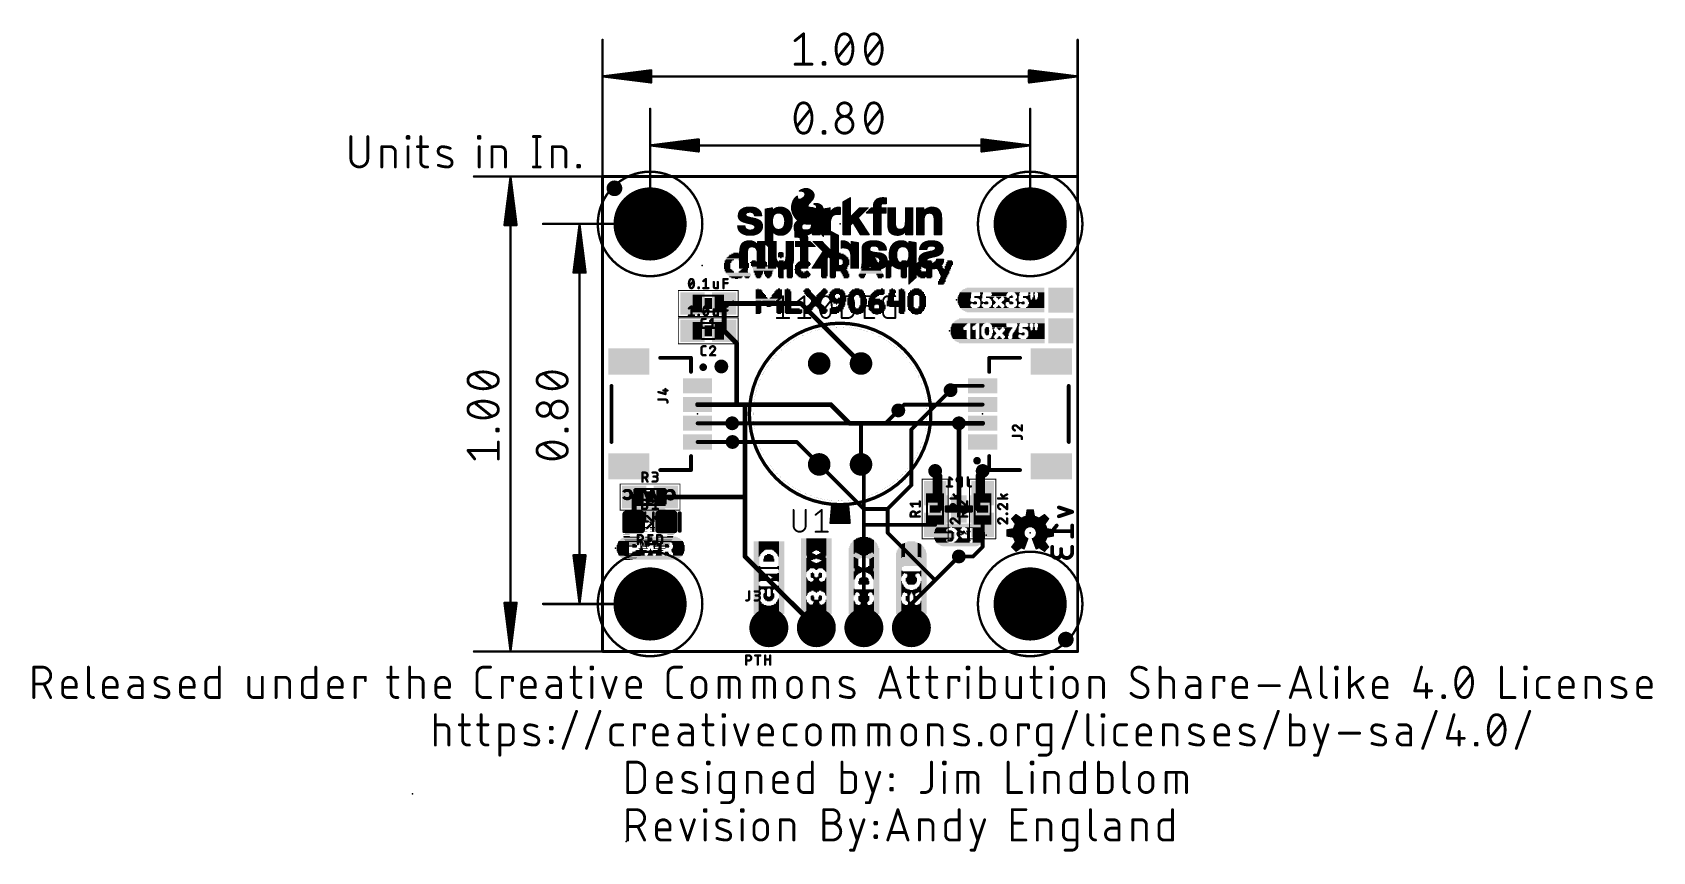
# Model space of a CAD drawing. Extents: x -30.5 to 56.1, y -10.7 to 33.1.
import ezdxf

# ---------------------------------------------------------------- set-up
doc = ezdxf.new("R2010")
doc.units = 0
for name, color, linetype in [('1', 12, 'CONTINUOUS'), ('16', 132, 'CONTINUOUS'), ('17', 110, 'CONTINUOUS'), ('18', 110, 'CONTINUOUS'), ('20', 53, 'CONTINUOUS'), ('21', 41, 'CONTINUOUS'), ('22', 40, 'CONTINUOUS'), ('23', 53, 'CONTINUOUS'), ('24', 53, 'CONTINUOUS'), ('25', 253, 'CONTINUOUS'), ('26', 253, 'CONTINUOUS'), ('27', 253, 'CONTINUOUS'), ('28', 253, 'CONTINUOUS'), ('29', 253, 'CONTINUOUS'), ('30', 253, 'CONTINUOUS'), ('31', 253, 'CONTINUOUS'), ('35', 253, 'CONTINUOUS'), ('39', 12, 'CONTINUOUS'), ('41', 12, 'CONTINUOUS'), ('42', 132, 'CONTINUOUS'), ('44', 253, 'CONTINUOUS'), ('47', 253, 'CONTINUOUS'), ('51', 53, 'CONTINUOUS')]:
    doc.layers.add(name, color=color, linetype=linetype)

# ---------------------------------------------------------------- blocks, each defined once
blk = doc.blocks.new('RECT')
blk.add_solid([(-0.5, -0.5), (0.5, -0.5), (-0.5, 0.5), (0.5, 0.5)])
blk = doc.blocks.new('RECT160000X160000R30')
at = {"const_width": 0.15}
blk.add_lwpolyline([(0.425, -0.35), (0.425, 0.35, 0.4142), (0.35, 0.425), (-0.35, 0.425, 0.4142), (-0.425, 0.35), (-0.425, -0.35, 0.4142), (-0.35, -0.425), (0.35, -0.425, 0.4142)], format="xyb", close=True, dxfattribs=at)
blk.add_solid([(-0.3754, -0.3754), (0.3754, -0.3754), (-0.3754, 0.3754), (0.3754, 0.3754)])
blk = doc.blocks.new('RECT192512X192512R30')
at = {"const_width": 0.1805}
blk.add_lwpolyline([(0.5114, -0.4211), (0.5114, 0.4211, 0.4142), (0.4211, 0.5114), (-0.4211, 0.5114, 0.4142), (-0.5114, 0.4211), (-0.5114, -0.4211, 0.4142), (-0.4211, -0.5114), (0.4211, -0.5114, 0.4142)], format="xyb", close=True, dxfattribs=at)
blk.add_solid([(-0.4465, -0.4465), (0.4465, -0.4465), (-0.4465, 0.4465), (0.4465, 0.4465)])
blk = doc.blocks.new('ROUNDP')
at = {"const_width": 0.5}
blk.add_lwpolyline([(0, -0.25, 1), (0, 0.25, 1), (0, -0.25)], format="xyb", dxfattribs=at)
blk = doc.blocks.new('PIE')
at = {"const_width": 0.5}
blk.add_lwpolyline([(0, -0.25, 1), (0, 0.25, 1), (0, -0.25)], format="xyb", dxfattribs=at)
blk = doc.blocks.new('ROUNDV')
at = {"const_width": 0.5}
blk.add_lwpolyline([(0, -0.25, 1), (0, 0.25, 1), (0, -0.25)], format="xyb", dxfattribs=at)

msp = doc.modelspace()

# ---------------------------------------------------------------- linework, layer by layer
at = {"layer": '1'}
for points, const_width in [([(0, 0), (0, 25.4)], 0.1524), ([(0, 25.4), (25.4, 25.4)], 0.1524), ([(25.4, 25.4), (25.4, 0)], 0.1524), ([(6.5015, 17.145), (6.5015, 18.6055)], 0.254), ([(6.5015, 18.6055), (10.6096, 18.6055)], 0.254), ([(10.6096, 18.6055), (13.8174, 15.3977)], 0.254), ([(6.5015, 17.145), (7.1755, 16.471)], 0.254), ([(7.1755, 16.471), (7.1755, 13.2)], 0.254), ([(18.8355, 14.2), (18.6055, 13.97)], 0.2032), ([(20.32, 14.2), (18.8355, 14.2)], 0.2032), ([(5.08, 13.2), (7.1755, 13.2)], 0.254), ([(7.1755, 13.2), (7.62, 13.2)], 0.254), ([(7.62, 13.2), (12.2, 13.2)], 0.254), ([(7.62, 8.255), (7.62, 13.2)], 0.254), ([(12.2, 13.2), (13.2, 12.2)], 0.254), ([(16.121, 13.2), (15.8115, 12.8905)], 0.2032), ([(20.32, 13.2), (16.121, 13.2)], 0.2032), ([(5.08, 12.2), (6.9295, 12.2)], 0.2032), ([(13.2, 12.2), (19.05, 12.2)], 0.254), ([(19.05, 12.2), (20.32, 12.2)], 0.254), ([(5.08, 11.2), (6.9455, 11.2)], 0.2032), ([(13.97, 9.8497), (13.8174, 10.0023)], 0.2032), ([(13.97, 6.731), (13.97, 9.8497)], 0.2032), ([(17.78, 8.47), (17.78, 9.652)], 0.254), ([(20.32, 8.47), (20.32, 9.652)], 0.254), ([(1.69, 6.9485), (1.69, 8.255)], 0.254), ([(3.39, 8.255), (7.62, 8.255)], 0.254), ([(7.62, 5.08), (7.62, 8.255)], 0.254), ([(1.663, 6.9215), (1.69, 6.9485)], 0.254), ([(14.009, 6.77), (13.97, 6.731)], 0.2032), ([(13.97, 1.27), (13.97, 6.731)], 0.2032), ([(17.78, 6.77), (14.009, 6.77)], 0.2032), ([(20.32, 5.588), (20.32, 6.77)], 0.2032), ([(11.43, 1.27), (7.62, 5.08)], 0.254), ([(19.812, 5.08), (20.32, 5.588)], 0.2032), ([(19.05, 5.08), (19.812, 5.08)], 0.2032), ([(25.4, 0), (0, 0)], 0.1524)]:
    msp.add_lwpolyline(points, dxfattribs=dict(at, const_width=const_width))
for points, const_width in [([(0.0381, 25.4, 1), (-0.0381, 25.4)], 0.0762), ([(0, 25.4381, 1), (0, 25.3619)], 0.0762), ([(25.4381, 25.4, 1), (25.3619, 25.4)], 0.0762), ([(25.4, 25.3619, 1), (25.4, 25.4381)], 0.0762), ([(6.565, 18.6055, 1), (6.438, 18.6055)], 0.127), ([(6.5015, 18.669, 1), (6.5015, 18.542)], 0.127), ([(10.6545, 18.6504, 1), (10.5647, 18.5606)], 0.127), ([(10.6096, 18.542, 1), (10.6096, 18.669)], 0.127), ([(6.5464, 17.1899, 1), (6.4566, 17.1001)], 0.127), ([(6.438, 17.145, 1), (6.565, 17.145)], 0.127), ([(7.239, 16.471, 1), (7.112, 16.471)], 0.127), ([(7.1306, 16.4261, 1), (7.2204, 16.5159)], 0.127), ([(13.7725, 15.3528, 1), (13.8623, 15.4426)], 0.127), ([(18.5696, 14.0059, 1), (18.6414, 13.9341)], 0.1016), ([(18.8355, 14.2508, 1), (18.8355, 14.1492)], 0.1016), ([(18.8714, 14.1641, 1), (18.7996, 14.2359)], 0.1016), ([(20.32, 14.1492, 1), (20.32, 14.2508)], 0.1016), ([(5.08, 13.2635, 1), (5.08, 13.1365)], 0.127), ([(7.1755, 13.2635, 1), (7.1755, 13.1365)], 0.127), ([(7.112, 13.2, 1), (7.239, 13.2)], 0.127), ([(7.1755, 13.1365, 1), (7.1755, 13.2635)], 0.127), ([(7.62, 13.2635, 1), (7.62, 13.1365)], 0.127), ([(7.6835, 13.2, 1), (7.5565, 13.2)], 0.127), ([(7.62, 13.1365, 1), (7.62, 13.2635)], 0.127), ([(12.2449, 13.2449, 1), (12.1551, 13.1551)], 0.127), ([(12.2, 13.1365, 1), (12.2, 13.2635)], 0.127), ([(16.121, 13.2508, 1), (16.121, 13.1492)], 0.1016), ([(16.1569, 13.1641, 1), (16.0851, 13.2359)], 0.1016), ([(20.32, 13.1492, 1), (20.32, 13.2508)], 0.1016), ([(5.08, 12.2508, 1), (5.08, 12.1492)], 0.1016), ([(6.9295, 12.1492, 1), (6.9295, 12.2508)], 0.1016), ([(13.2, 12.2635, 1), (13.2, 12.1365)], 0.127), ([(13.1551, 12.1551, 1), (13.2449, 12.2449)], 0.127), ([(15.7756, 12.9264, 1), (15.8474, 12.8546)], 0.1016), ([(19.05, 12.2635, 1), (19.05, 12.1365)], 0.127), ([(19.05, 12.1365, 1), (19.05, 12.2635)], 0.127), ([(20.32, 12.1365, 1), (20.32, 12.2635)], 0.127), ([(5.08, 11.2508, 1), (5.08, 11.1492)], 0.1016), ([(6.9455, 11.1492, 1), (6.9455, 11.2508)], 0.1016), ([(13.8533, 10.0382, 1), (13.7815, 9.9664)], 0.1016), ([(14.0208, 9.8497, 1), (13.9192, 9.8497)], 0.1016), ([(13.9341, 9.8138, 1), (14.0059, 9.8857)], 0.1016), ([(17.8435, 9.652, 1), (17.7165, 9.652)], 0.127), ([(20.3835, 9.652, 1), (20.2565, 9.652)], 0.127), ([(1.7535, 8.255, 1), (1.6265, 8.255)], 0.127), ([(3.39, 8.3185, 1), (3.39, 8.1915)], 0.127), ([(7.6835, 8.255, 1), (7.5565, 8.255)], 0.127), ([(7.5565, 8.255, 1), (7.6835, 8.255)], 0.127), ([(7.62, 8.1915, 1), (7.62, 8.3185)], 0.127), ([(17.7165, 8.47, 1), (17.8435, 8.47)], 0.127), ([(20.2565, 8.47, 1), (20.3835, 8.47)], 0.127), ([(1.6181, 6.9664, 1), (1.7079, 6.8766)], 0.127), ([(1.6265, 6.9485, 1), (1.7535, 6.9485)], 0.127), ([(1.7349, 6.9036, 1), (1.6451, 6.9934)], 0.127), ([(14.0208, 6.731, 1), (13.9192, 6.731)], 0.1016), ([(13.9341, 6.7669, 1), (14.0059, 6.6951)], 0.1016), ([(13.9192, 6.731, 1), (14.0208, 6.731)], 0.1016), ([(14.009, 6.8208, 1), (14.009, 6.7192)], 0.1016), ([(14.0449, 6.7341, 1), (13.9731, 6.8059)], 0.1016), ([(17.78, 6.7192, 1), (17.78, 6.8208)], 0.1016), ([(20.3708, 6.77, 1), (20.2692, 6.77)], 0.1016), ([(7.6649, 5.1249, 1), (7.5751, 5.0351)], 0.127), ([(20.2692, 5.588, 1), (20.3708, 5.588)], 0.1016), ([(20.3559, 5.5521, 1), (20.2841, 5.6239)], 0.1016), ([(7.5565, 5.08, 1), (7.6835, 5.08)], 0.127), ([(19.05, 5.1308, 1), (19.05, 5.0292)], 0.1016), ([(19.7761, 5.1159, 1), (19.8479, 5.0441)], 0.1016), ([(19.812, 5.0292, 1), (19.812, 5.1308)], 0.1016), ([(11.3851, 1.2251, 1), (11.4749, 1.3149)], 0.127), ([(13.9192, 1.27, 1), (14.0208, 1.27)], 0.1016), ([(0, 0.0381, 1), (0, -0.0381)], 0.0762), ([(-0.0381, 0, 1), (0.0381, 0)], 0.0762), ([(25.3619, 0, 1), (25.4381, 0)], 0.0762), ([(25.4, -0.0381, 1), (25.4, 0.0381)], 0.0762)]:
    msp.add_lwpolyline(points, format="xyb", dxfattribs=dict(at, const_width=const_width))
at = {"layer": '16'}
for points, const_width in [([(0, 0), (0, 25.4)], 0.1524), ([(0, 25.4), (25.4, 25.4)], 0.1524), ([(25.4, 25.4), (25.4, 0)], 0.1524), ([(18.6055, 13.97), (16.51, 11.8745)], 0.2032), ([(6.9295, 12.2), (13.843, 12.2)], 0.2032), ([(13.8174, 10.0023), (13.8174, 12.1744)], 0.2032), ([(13.8174, 12.1744), (13.843, 12.2)], 0.1778), ([(13.843, 12.2), (14.7648, 12.2)], 0.2032), ([(14.7648, 12.2), (15.121, 12.2)], 0.2032), ([(15.121, 12.2), (15.8115, 12.8905)], 0.2032), ([(19.05, 7.62), (19.05, 12.2)], 0.254), ([(6.9455, 11.2), (10.3849, 11.2)], 0.2032), ([(10.3849, 11.2), (11.5826, 10.0023)], 0.2032), ([(16.51, 11.8745), (16.51, 8.89)], 0.2032), ([(13.9649, 7.62), (11.5826, 10.0023)], 0.2032), ([(17.78, 9.652), (18.034, 9.398)], 0.254), ([(20.32, 9.652), (20.066, 9.398)], 0.254), ([(16.51, 8.89), (15.24, 7.62)], 0.2032), ([(18.034, 9.398), (18.034, 7.62)], 0.254), ([(20.066, 9.398), (20.066, 7.62)], 0.254), ([(24.3967, 7.7025), (25.1079, 7.4655)], 0.2032), ([(15.24, 7.62), (13.9649, 7.62)], 0.2032), ([(15.24, 7.62), (15.24, 6.35)], 0.2032), ([(25.1079, 7.4655), (24.3967, 7.2284)], 0.2032), ([(15.24, 6.35), (17.78, 3.81)], 0.2032), ([(24.2782, 6.7331), (24.0411, 6.4368)], 0.2032), ([(24.0411, 6.4368), (25.1079, 6.4368)], 0.2032), ([(25.1079, 6.7331), (25.1079, 6.1405)], 0.2032), ([(24.0411, 5.5901), (24.0411, 5.2345)], 0.2032), ([(24.5152, 5.2345), (24.5152, 5.4716)], 0.2032), ([(25.1079, 5.5901), (25.1079, 5.2938)], 0.2032), ([(17.78, 3.81), (19.05, 5.08)], 0.2032), ([(16.51, 2.54), (17.78, 3.81)], 0.2032), ([(16.51, 1.27), (16.51, 2.54)], 0.2032), ([(25.4, 0), (0, 0)], 0.1524)]:
    msp.add_lwpolyline(points, dxfattribs=dict(at, const_width=const_width))
for points, const_width in [([(0.0381, 25.4, 1), (-0.0381, 25.4)], 0.0762), ([(0, 25.4381, 1), (0, 25.3619)], 0.0762), ([(25.4381, 25.4, 1), (25.3619, 25.4)], 0.0762), ([(25.4, 25.3619, 1), (25.4, 25.4381)], 0.0762), ([(18.6414, 13.9341, 1), (18.5696, 14.0059)], 0.1016), ([(6.9295, 12.2508, 1), (6.9295, 12.1492)], 0.1016), ([(13.8682, 12.1744, 1), (13.7666, 12.1744)], 0.1016), ([(13.786, 12.2058, 1), (13.8488, 12.143)], 0.0889), ([(13.843, 12.2508, 1), (13.843, 12.1492)], 0.1016), ([(13.8744, 12.1686, 1), (13.8116, 12.2314)], 0.0889), ([(13.843, 12.1492, 1), (13.843, 12.2508)], 0.1016), ([(14.7648, 12.2508, 1), (14.7648, 12.1492)], 0.1016), ([(14.7648, 12.1492, 1), (14.7648, 12.2508)], 0.1016), ([(15.0851, 12.2359, 1), (15.1569, 12.1641)], 0.1016), ([(15.121, 12.1492, 1), (15.121, 12.2508)], 0.1016), ([(15.8474, 12.8546, 1), (15.7756, 12.9264)], 0.1016), ([(19.1135, 12.2, 1), (18.9865, 12.2)], 0.127), ([(6.9455, 11.2508, 1), (6.9455, 11.1492)], 0.1016), ([(10.4208, 11.2359, 1), (10.349, 11.1641)], 0.1016), ([(10.3849, 11.1492, 1), (10.3849, 11.2508)], 0.1016), ([(16.5608, 11.8745, 1), (16.4592, 11.8745)], 0.1016), ([(16.4741, 11.9104, 1), (16.5459, 11.8386)], 0.1016), ([(11.6185, 10.0382, 1), (11.5467, 9.9664)], 0.1016), ([(11.5467, 9.9664, 1), (11.6185, 10.0382)], 0.1016), ([(13.7666, 10.0023, 1), (13.8682, 10.0023)], 0.1016), ([(17.8249, 9.6969, 1), (17.7351, 9.6071)], 0.127), ([(20.3649, 9.6071, 1), (20.2751, 9.6969)], 0.127), ([(16.4592, 8.89, 1), (16.5608, 8.89)], 0.1016), ([(16.5459, 8.8541, 1), (16.4741, 8.9259)], 0.1016), ([(18.0975, 9.398, 1), (17.9705, 9.398)], 0.127), ([(17.9891, 9.3531, 1), (18.0789, 9.4429)], 0.127), ([(20.1295, 9.398, 1), (20.0025, 9.398)], 0.127), ([(20.0211, 9.4429, 1), (20.1109, 9.3531)], 0.127), ([(24.4128, 7.7507, 1), (24.3806, 7.6544)], 0.1016), ([(13.9649, 7.6708, 1), (13.9649, 7.5692)], 0.1016), ([(13.929, 7.5841, 1), (14.0008, 7.6559)], 0.1016), ([(15.2908, 7.62, 1), (15.1892, 7.62)], 0.1016), ([(15.2041, 7.6559, 1), (15.2759, 7.5841)], 0.1016), ([(15.24, 7.5692, 1), (15.24, 7.6708)], 0.1016), ([(17.9705, 7.62, 1), (18.0975, 7.62)], 0.127), ([(18.9865, 7.62, 1), (19.1135, 7.62)], 0.127), ([(20.0025, 7.62, 1), (20.1295, 7.62)], 0.127), ([(24.3806, 7.2766, 1), (24.4128, 7.1802)], 0.1016), ([(25.124, 7.4173, 1), (25.0918, 7.5137)], 0.1016), ([(25.0918, 7.4173, 1), (25.124, 7.5137)], 0.1016), ([(15.2759, 6.3859, 1), (15.2041, 6.3141)], 0.1016), ([(15.1892, 6.35, 1), (15.2908, 6.35)], 0.1016), ([(24.0411, 6.4876, 1), (24.0411, 6.386)], 0.1016), ([(24.0014, 6.4685, 1), (24.0808, 6.405)], 0.1016), ([(24.3178, 6.7014, 1), (24.2385, 6.7649)], 0.1016), ([(25.1587, 6.7331, 1), (25.0571, 6.7331)], 0.1016), ([(25.0571, 6.1405, 1), (25.1587, 6.1405)], 0.1016), ([(25.1079, 6.386, 1), (25.1079, 6.4876)], 0.1016), ([(24.0919, 5.5901, 1), (23.9903, 5.5901)], 0.1016), ([(24.0411, 5.2345, 1), (24.5152, 5.2345)], 0.2032), ([(24.0919, 5.2345, 1), (23.9903, 5.2345)], 0.1016), ([(23.9903, 5.2345, 1), (24.0919, 5.2345)], 0.1016), ([(24.566, 5.4716, 1), (24.4644, 5.4716)], 0.1016), ([(24.5152, 5.2938, 1), (25.1079, 5.2938)], 0.2032), ([(24.566, 5.2938, 1), (24.4644, 5.2938)], 0.1016), ([(24.566, 5.2345, 1), (24.4644, 5.2345)], 0.1016), ([(24.4644, 5.2345, 1), (24.566, 5.2345)], 0.1016), ([(25.1587, 5.5901, 1), (25.0571, 5.5901)], 0.1016), ([(25.1587, 5.2938, 1), (25.0571, 5.2938)], 0.1016), ([(25.0571, 5.2938, 1), (25.1587, 5.2938)], 0.1016), ([(19.0859, 5.0441, 1), (19.0141, 5.1159)], 0.1016), ([(17.7441, 3.8459, 1), (17.8159, 3.7741)], 0.1016), ([(17.8159, 3.7741, 1), (17.7441, 3.8459)], 0.1016), ([(17.7441, 3.7741, 1), (17.8159, 3.8459)], 0.1016), ([(16.5608, 2.54, 1), (16.4592, 2.54)], 0.1016), ([(16.4741, 2.5759, 1), (16.5459, 2.5041)], 0.1016), ([(16.4592, 1.27, 1), (16.5608, 1.27)], 0.1016), ([(0, 0.0381, 1), (0, -0.0381)], 0.0762), ([(-0.0381, 0, 1), (0.0381, 0)], 0.0762), ([(25.3619, 0, 1), (25.4381, 0)], 0.0762), ([(25.4, -0.0381, 1), (25.4, 0.0381)], 0.0762)]:
    msp.add_lwpolyline(points, format="xyb", dxfattribs=dict(at, const_width=const_width))
at = {"layer": '20', "const_width": 0.1524}
for points in [[(25.4, 25.4), (0, 25.4)], [(0, 25.4), (0, 0)], [(25.4, 0), (25.4, 25.4)], [(0, 0), (25.4, 0)]]:
    msp.add_lwpolyline(points, dxfattribs=at)
at = {"layer": '20', "const_width": 0.0762}
for points in [[(0, 25.4381, 1), (0, 25.3619)], [(0.0381, 25.4, 1), (-0.0381, 25.4)], [(25.4381, 25.4, 1), (25.3619, 25.4)], [(25.4, 25.3619, 1), (25.4, 25.4381)], [(0, 0.0381, 1), (0, -0.0381)], [(-0.0381, 0, 1), (0.0381, 0)], [(25.3619, 0, 1), (25.4381, 0)], [(25.4, -0.0381, 1), (25.4, 0.0381)]]:
    msp.add_lwpolyline(points, format="xyb", dxfattribs=at)
at = {"layer": '20'}
for centre in [(2.54, 22.86), (22.86, 22.86), (2.54, 2.54), (22.86, 2.54)]:
    msp.add_circle(centre, 1.651, dxfattribs=at)
at = {"layer": '21'}
for points, const_width in [([(12.861, 24.035), (13.241, 24.255)], 0.0762), ([(13.2006, 24.2316), (13.241, 24.2316)], 0.0762), ([(13.241, 24.255), (13.241, 23.205)], 0.0762), ([(14.671, 24.185), (14.751, 24.215)], 0.0762), ([(14.751, 24.215), (14.851, 24.245)], 0.0762), ([(14.8063, 24.2316), (15.171, 24.2316)], 0.0762), ([(14.851, 24.245), (14.961, 24.255)], 0.0762), ([(14.961, 24.255), (15.041, 24.255)], 0.0762), ([(15.041, 24.255), (15.071, 24.245)], 0.0762), ([(15.071, 24.245), (15.171, 24.245)], 0.0762), ([(15.171, 24.245), (15.171, 23.955)], 0.0762), ([(7.261, 23.295), (7.281, 23.425)], 0.0762), ([(7.2761, 23.3934), (7.6581, 23.3934)], 0.0762), ([(7.281, 23.425), (7.321, 23.525)], 0.0762), ([(7.2988, 23.4696), (7.7229, 23.4696)], 0.0762), ([(7.321, 23.525), (7.381, 23.595)], 0.0762), ([(7.3388, 23.5458), (8.414, 23.5458)], 0.0762), ([(7.381, 23.595), (7.461, 23.655)], 0.0762), ([(7.417, 23.622), (8.335, 23.622)], 0.0762), ([(7.461, 23.655), (7.551, 23.705)], 0.0762), ([(7.5388, 23.6982), (8.2132, 23.6982)], 0.0762), ([(7.551, 23.705), (7.651, 23.735)], 0.0762), ([(7.651, 23.735), (7.761, 23.745)], 0.0762), ([(7.661, 23.405), (7.651, 23.365)], 0.0762), ([(7.651, 23.365), (7.661, 23.315)], 0.0762), ([(7.671, 23.435), (7.661, 23.405)], 0.0762), ([(7.731, 23.475), (7.671, 23.435)], 0.0762), ([(7.761, 23.485), (7.731, 23.475)], 0.0762), ([(7.761, 23.745), (7.881, 23.755)], 0.0762), ([(7.801, 23.485), (7.761, 23.485)], 0.0762), ([(7.831, 23.495), (7.801, 23.485)], 0.0762), ([(7.921, 23.495), (7.831, 23.495)], 0.0762), ([(7.881, 23.755), (8.101, 23.735)], 0.0762), ([(7.971, 23.485), (7.921, 23.495)], 0.0762), ([(8.011, 23.475), (7.971, 23.485)], 0.0762), ([(8.051, 23.455), (8.011, 23.475)], 0.0762), ([(8.0218, 23.4696), (8.4592, 23.4696)], 0.0762), ([(8.111, 23.395), (8.051, 23.455)], 0.0762), ([(8.101, 23.735), (8.201, 23.705)], 0.0762), ([(8.121, 23.355), (8.111, 23.395)], 0.0762), ([(8.1114, 23.3934), (8.4849, 23.3934)], 0.0762), ([(8.131, 23.305), (8.121, 23.355)], 0.0762), ([(8.201, 23.705), (8.291, 23.655)], 0.0762), ([(8.291, 23.655), (8.371, 23.595)], 0.0762), ([(8.371, 23.595), (8.441, 23.515)], 0.0762), ([(8.441, 23.515), (8.481, 23.415)], 0.0762), ([(8.481, 23.415), (8.501, 23.305)], 0.0762), ([(8.701, 23.645), (8.751, 23.655)], 0.0762), ([(8.701, 21.805), (8.701, 23.645)], 0.0762), ([(8.701, 23.622), (9.071, 23.622)], 0.0762), ([(8.701, 23.5458), (9.071, 23.5458)], 0.0762), ([(8.701, 23.4696), (10.0133, 23.4696)], 0.0762), ([(8.701, 23.3934), (9.2186, 23.3934)], 0.0762), ([(8.751, 23.655), (8.791, 23.665)], 0.0762), ([(8.791, 23.665), (8.841, 23.675)], 0.0762), ([(8.841, 23.675), (8.881, 23.675)], 0.0762), ([(8.881, 23.675), (8.981, 23.695)], 0.0762), ([(8.981, 23.695), (9.021, 23.705)], 0.0762), ([(8.9938, 23.6982), (9.071, 23.6982)], 0.0762), ([(9.021, 23.705), (9.071, 23.715)], 0.0762), ([(9.071, 23.715), (9.071, 23.535)], 0.0762), ([(9.071, 23.535), (9.151, 23.635)], 0.0762), ([(9.0796, 23.5458), (9.9602, 23.5458)], 0.0762), ([(9.1406, 23.622), (9.88, 23.622)], 0.0762), ([(9.191, 23.375), (9.141, 23.315)], 0.0762), ([(9.151, 23.635), (9.251, 23.695)], 0.0762), ([(9.251, 23.415), (9.191, 23.375)], 0.0762), ([(9.251, 23.695), (9.311, 23.725)], 0.0762), ([(9.321, 23.445), (9.251, 23.415)], 0.0762), ([(9.2574, 23.6982), (9.7467, 23.6982)], 0.0762), ([(9.311, 23.725), (9.491, 23.755)], 0.0762), ([(9.411, 23.455), (9.321, 23.445)], 0.0762), ([(9.491, 23.445), (9.411, 23.455)], 0.0762), ([(9.491, 23.755), (9.651, 23.735)], 0.0762), ([(9.561, 23.415), (9.491, 23.445)], 0.0762), ([(9.621, 23.375), (9.561, 23.415)], 0.0762), ([(9.5934, 23.3934), (10.0555, 23.3934)], 0.0762), ([(9.671, 23.315), (9.621, 23.375)], 0.0762), ([(9.651, 23.735), (9.781, 23.685)], 0.0762), ([(9.781, 23.685), (9.891, 23.615)], 0.0762), ([(9.891, 23.615), (9.981, 23.525)], 0.0762), ([(9.981, 23.525), (10.051, 23.405)], 0.0762), ([(10.051, 23.405), (10.101, 23.275)], 0.0762), ([(10.301, 23.345), (10.311, 23.395)], 0.0762), ([(10.3107, 23.3934), (10.7102, 23.3934)], 0.0762), ([(10.311, 23.395), (10.331, 23.455)], 0.0762), ([(10.331, 23.455), (10.361, 23.505)], 0.0762), ([(10.3398, 23.4696), (10.8002, 23.4696)], 0.0762), ([(10.361, 23.505), (10.391, 23.545)], 0.0762), ([(10.391, 23.545), (10.431, 23.585)], 0.0762), ([(10.3918, 23.5458), (11.5247, 23.5458)], 0.0762), ([(10.431, 23.585), (10.511, 23.645)], 0.0762), ([(10.4803, 23.622), (11.454, 23.622)], 0.0762), ([(10.511, 23.645), (10.561, 23.675)], 0.0762), ([(10.561, 23.675), (10.661, 23.715)], 0.0762), ([(10.619, 23.6982), (11.3082, 23.6982)], 0.0762), ([(10.661, 23.715), (10.841, 23.745)], 0.0762), ([(10.711, 23.395), (10.691, 23.355)], 0.0762), ([(10.691, 23.355), (10.691, 23.325)], 0.0762), ([(10.771, 23.455), (10.711, 23.395)], 0.0762), ([(10.811, 23.475), (10.771, 23.455)], 0.0762), ([(10.831, 23.475), (10.811, 23.475)], 0.0762), ([(10.861, 23.485), (10.831, 23.475)], 0.0762), ([(10.841, 23.745), (11.061, 23.745)], 0.0762), ([(10.911, 23.485), (10.861, 23.485)], 0.0762), ([(10.941, 23.495), (10.911, 23.485)], 0.0762), ([(10.961, 23.485), (10.941, 23.495)], 0.0762), ([(11.031, 23.485), (10.961, 23.485)], 0.0762), ([(11.051, 23.475), (11.031, 23.485)], 0.0762), ([(11.071, 23.475), (11.051, 23.475)], 0.0762), ([(11.061, 23.745), (11.121, 23.735)], 0.0762), ([(11.131, 23.445), (11.071, 23.475)], 0.0762), ([(11.0818, 23.4696), (11.5587, 23.4696)], 0.0762), ([(11.121, 23.735), (11.171, 23.735)], 0.0762), ([(11.161, 23.415), (11.131, 23.445)], 0.0762), ([(11.181, 23.375), (11.161, 23.415)], 0.0762), ([(11.171, 23.735), (11.221, 23.725)], 0.0762), ([(11.1718, 23.3934), (11.5729, 23.3934)], 0.0762), ([(11.181, 23.355), (11.181, 23.375)], 0.0762), ([(11.191, 23.325), (11.181, 23.355)], 0.0762), ([(11.221, 23.725), (11.281, 23.705)], 0.0762), ([(11.281, 23.705), (11.321, 23.695)], 0.0762), ([(11.321, 23.695), (11.371, 23.675)], 0.0762), ([(11.371, 23.675), (11.411, 23.655)], 0.0762), ([(11.411, 23.655), (11.451, 23.625)], 0.0762), ([(11.451, 23.625), (11.521, 23.555)], 0.0762), ([(11.521, 23.555), (11.541, 23.505)], 0.0762), ([(11.541, 23.505), (11.561, 23.465)], 0.0762), ([(11.561, 23.465), (11.581, 23.345)], 0.0762), ([(11.791, 23.645), (11.891, 23.665)], 0.0762), ([(11.791, 22.295), (11.791, 23.645)], 0.0762), ([(11.791, 23.622), (12.161, 23.622)], 0.0762), ([(11.791, 23.5458), (12.161, 23.5458)], 0.0762), ([(11.791, 23.4696), (12.161, 23.4696)], 0.0762), ([(11.791, 23.3934), (12.701, 23.3934)], 0.0762), ([(11.891, 23.665), (11.931, 23.675)], 0.0762), ([(11.931, 23.675), (11.981, 23.675)], 0.0762), ([(11.981, 23.675), (12.031, 23.685)], 0.0762), ([(12.031, 23.685), (12.071, 23.695)], 0.0762), ([(12.071, 23.695), (12.121, 23.705)], 0.0762), ([(12.087, 23.6982), (12.161, 23.6982)], 0.0762), ([(12.121, 23.705), (12.161, 23.715)], 0.0762), ([(12.161, 23.715), (12.161, 23.445)], 0.0762), ([(12.161, 23.445), (12.171, 23.445)], 0.0762), ([(12.171, 23.445), (12.201, 23.515)], 0.0762), ([(12.1815, 23.4696), (12.701, 23.4696)], 0.0762), ([(12.201, 23.515), (12.241, 23.575)], 0.0762), ([(12.2215, 23.5458), (12.701, 23.5458)], 0.0762), ([(12.241, 23.575), (12.291, 23.625)], 0.0762), ([(12.288, 23.622), (12.701, 23.622)], 0.0762), ([(12.291, 23.625), (12.411, 23.705)], 0.0762), ([(12.381, 23.355), (12.321, 23.315)], 0.0762), ([(12.461, 23.375), (12.381, 23.355)], 0.0762), ([(12.4008, 23.6982), (12.701, 23.6982)], 0.0762), ([(12.411, 23.705), (12.551, 23.745)], 0.0762), ([(12.561, 23.385), (12.461, 23.375)], 0.0762), ([(12.551, 23.745), (12.691, 23.745)], 0.0762), ([(12.671, 23.385), (12.561, 23.385)], 0.0762), ([(12.691, 23.375), (12.671, 23.385)], 0.0762), ([(12.691, 23.745), (12.701, 23.735)], 0.0762), ([(12.701, 23.375), (12.691, 23.375)], 0.0762), ([(12.701, 23.735), (12.701, 23.375)], 0.0762), ([(12.861, 22.295), (12.861, 24.035)], 0.0762), ([(12.861, 24.003), (13.241, 24.003)], 0.0762), ([(12.861, 23.9268), (13.241, 23.9268)], 0.0762), ([(12.861, 23.8506), (13.241, 23.8506)], 0.0762), ([(12.861, 23.7744), (13.241, 23.7744)], 0.0762), ([(12.861, 23.6982), (13.241, 23.6982)], 0.0762), ([(12.861, 23.622), (13.241, 23.622)], 0.0762), ([(12.861, 23.5458), (13.241, 23.5458)], 0.0762), ([(12.861, 23.4696), (13.241, 23.4696)], 0.0762), ([(12.861, 23.3934), (13.241, 23.3934)], 0.0762), ([(12.9373, 24.0792), (13.241, 24.0792)], 0.0762), ([(13.069, 24.1554), (13.241, 24.1554)], 0.0762), ([(13.241, 23.205), (13.731, 23.715)], 0.0762), ([(13.422, 23.3934), (13.8632, 23.3934)], 0.0762), ([(13.4952, 23.4696), (13.9409, 23.4696)], 0.0762), ([(13.5684, 23.5458), (14.0185, 23.5458)], 0.0762), ([(13.6416, 23.622), (14.0962, 23.622)], 0.0762), ([(14.191, 23.715), (13.661, 23.195)], 0.0762), ([(13.7149, 23.6982), (14.1739, 23.6982)], 0.0762), ([(13.731, 23.715), (14.191, 23.715)], 0.0762), ([(14.111, 23.455), (14.171, 23.515)], 0.0762), ([(14.491, 23.455), (14.111, 23.455)], 0.0762), ([(14.1256, 23.4696), (15.151, 23.4696)], 0.0762), ([(14.171, 23.515), (14.211, 23.545)], 0.0762), ([(14.211, 23.545), (14.241, 23.585)], 0.0762), ([(14.2116, 23.5458), (15.151, 23.5458)], 0.0762), ([(14.241, 23.585), (14.301, 23.645)], 0.0762), ([(14.278, 23.622), (15.151, 23.622)], 0.0762), ([(14.301, 23.645), (14.341, 23.675)], 0.0762), ([(14.341, 23.675), (14.371, 23.715)], 0.0762), ([(14.3584, 23.6982), (15.151, 23.6982)], 0.0762), ([(14.371, 23.715), (14.491, 23.715)], 0.0762), ([(14.491, 23.825), (14.501, 23.915)], 0.0762), ([(14.491, 23.715), (14.491, 23.825)], 0.0762), ([(14.491, 23.7744), (14.881, 23.7744)], 0.0762), ([(14.491, 22.295), (14.491, 23.455)], 0.0762), ([(14.491, 23.3934), (14.881, 23.3934)], 0.0762), ([(14.4938, 23.8506), (14.8849, 23.8506)], 0.0762), ([(14.501, 23.915), (14.521, 23.995)], 0.0762), ([(14.504, 23.9268), (14.9146, 23.9268)], 0.0762), ([(14.521, 23.995), (14.561, 24.065)], 0.0762), ([(14.5256, 24.003), (15.171, 24.003)], 0.0762), ([(14.561, 24.065), (14.611, 24.125)], 0.0762), ([(14.5728, 24.0792), (15.171, 24.0792)], 0.0762), ([(14.611, 24.125), (14.671, 24.185)], 0.0762), ([(14.6414, 24.1554), (15.171, 24.1554)], 0.0762), ([(14.891, 23.875), (14.881, 23.835)], 0.0762), ([(14.881, 23.835), (14.881, 23.715)], 0.0762), ([(14.881, 23.715), (15.151, 23.715)], 0.0762), ([(15.151, 23.455), (14.881, 23.455)], 0.0762), ([(14.881, 23.455), (14.881, 22.295)], 0.0762), ([(14.901, 23.895), (14.891, 23.875)], 0.0762), ([(14.911, 23.925), (14.901, 23.895)], 0.0762), ([(14.931, 23.935), (14.911, 23.925)], 0.0762), ([(14.991, 23.955), (14.931, 23.935)], 0.0762), ([(15.171, 23.955), (14.991, 23.955)], 0.0762), ([(15.151, 23.715), (15.151, 23.455)], 0.0762), ([(15.261, 22.715), (15.261, 23.715)], 0.0762), ([(15.261, 23.715), (15.651, 23.715)], 0.0762), ([(15.261, 23.6982), (15.651, 23.6982)], 0.0762), ([(15.261, 23.622), (15.651, 23.622)], 0.0762), ([(15.261, 23.5458), (15.651, 23.5458)], 0.0762), ([(15.261, 23.4696), (15.651, 23.4696)], 0.0762), ([(15.261, 23.3934), (15.651, 23.3934)], 0.0762), ([(15.651, 23.715), (15.651, 22.835)], 0.0762), ([(16.201, 22.975), (16.201, 23.715)], 0.0762), ([(16.201, 23.715), (16.581, 23.715)], 0.0762), ([(16.201, 23.6982), (16.581, 23.6982)], 0.0762), ([(16.201, 23.622), (16.581, 23.622)], 0.0762), ([(16.201, 23.5458), (16.581, 23.5458)], 0.0762), ([(16.201, 23.4696), (16.581, 23.4696)], 0.0762), ([(16.201, 23.3934), (16.581, 23.3934)], 0.0762), ([(16.581, 23.715), (16.581, 22.295)], 0.0762), ([(16.791, 23.535), (16.801, 23.715)], 0.0762), ([(16.791, 22.295), (16.791, 23.535)], 0.0762), ([(16.791, 23.4696), (18.0752, 23.4696)], 0.0762), ([(16.791, 23.3934), (17.2897, 23.3934)], 0.0762), ([(16.7916, 23.5458), (17.161, 23.5458)], 0.0762), ([(16.7958, 23.622), (17.161, 23.622)], 0.0762), ([(16.8001, 23.6982), (17.161, 23.6982)], 0.0762), ([(16.801, 23.715), (17.161, 23.715)], 0.0762), ([(17.161, 23.715), (17.161, 23.515)], 0.0762), ([(17.161, 23.515), (17.171, 23.515)], 0.0762), ([(17.171, 23.515), (17.211, 23.575)], 0.0762), ([(17.1915, 23.5458), (18.0383, 23.5458)], 0.0762), ([(17.211, 23.575), (17.251, 23.625)], 0.0762), ([(17.2486, 23.622), (17.984, 23.622)], 0.0762), ([(17.251, 23.625), (17.311, 23.665)], 0.0762), ([(17.291, 23.395), (17.251, 23.345)], 0.0762), ([(17.341, 23.425), (17.291, 23.395)], 0.0762), ([(17.311, 23.665), (17.361, 23.695)], 0.0762), ([(17.481, 23.445), (17.341, 23.425)], 0.0762), ([(17.361, 23.695), (17.481, 23.735)], 0.0762), ([(17.3706, 23.6982), (17.8732, 23.6982)], 0.0762), ([(17.481, 23.735), (17.601, 23.755)], 0.0762), ([(17.601, 23.425), (17.481, 23.445)], 0.0762), ([(17.601, 23.755), (17.741, 23.735)], 0.0762), ([(17.641, 23.395), (17.601, 23.425)], 0.0762), ([(17.671, 23.355), (17.641, 23.395)], 0.0762), ([(17.6422, 23.3934), (18.1021, 23.3934)], 0.0762), ([(17.701, 23.305), (17.671, 23.355)], 0.0762), ([(17.741, 23.735), (17.861, 23.705)], 0.0762), ([(17.861, 23.705), (17.951, 23.655)], 0.0762), ([(17.951, 23.655), (18.011, 23.595)], 0.0762), ([(18.011, 23.595), (18.061, 23.505)], 0.0762), ([(18.061, 23.505), (18.101, 23.405)], 0.0762), ([(18.101, 23.405), (18.111, 23.295)], 0.0762), ([(7.251, 22.635), (7.231, 22.755)], 0.0762), ([(7.231, 22.755), (7.601, 22.755)], 0.0762), ([(7.2389, 22.7076), (7.6089, 22.7076)], 0.0762), ([(7.291, 22.525), (7.251, 22.635)], 0.0762), ([(7.2523, 22.6314), (7.6404, 22.6314)], 0.0762), ([(7.271, 23.215), (7.261, 23.295)], 0.0762), ([(7.2644, 23.3172), (7.6606, 23.3172)], 0.0762), ([(7.2678, 23.241), (7.743, 23.241)], 0.0762), ([(7.301, 23.135), (7.271, 23.215)], 0.0762), ([(7.28, 22.5552), (7.7405, 22.5552)], 0.0762), ([(7.2898, 23.1648), (8.0518, 23.1648)], 0.0762), ([(7.361, 22.435), (7.291, 22.525)], 0.0762), ([(7.401, 23.035), (7.301, 23.135)], 0.0762), ([(7.3474, 23.0886), (8.2993, 23.0886)], 0.0762), ([(7.471, 22.995), (7.401, 23.035)], 0.0762), ([(7.4405, 23.0124), (8.4281, 23.0124)], 0.0762), ([(7.551, 22.965), (7.471, 22.995)], 0.0762), ([(7.631, 22.945), (7.551, 22.965)], 0.0762), ([(7.601, 22.755), (7.611, 22.695)], 0.0762), ([(7.611, 22.695), (7.631, 22.655)], 0.0762), ([(7.711, 22.915), (7.631, 22.945)], 0.0762), ([(7.631, 22.655), (7.651, 22.605)], 0.0762), ([(7.651, 22.605), (7.691, 22.575)], 0.0762), ([(7.6545, 22.9362), (8.4935, 22.9362)], 0.0762), ([(7.661, 23.315), (7.691, 23.275)], 0.0762), ([(7.691, 23.275), (7.731, 23.245)], 0.0762), ([(7.691, 22.575), (7.791, 22.535)], 0.0762), ([(7.811, 22.895), (7.711, 22.915)], 0.0762), ([(7.731, 23.245), (7.791, 23.225)], 0.0762), ([(7.791, 23.225), (7.931, 23.185)], 0.0762), ([(7.791, 22.535), (7.841, 22.525)], 0.0762), ([(7.901, 22.875), (7.811, 22.895)], 0.0762), ([(7.841, 22.525), (7.901, 22.515)], 0.0762), ([(8.041, 22.835), (7.901, 22.875)], 0.0762), ([(7.901, 22.515), (7.941, 22.525)], 0.0762), ([(7.931, 23.185), (8.011, 23.175)], 0.0762), ([(7.941, 22.525), (7.981, 22.525)], 0.0762), ([(7.9535, 22.86), (8.5254, 22.86)], 0.0762), ([(7.981, 22.525), (8.031, 22.545)], 0.0762), ([(8.011, 23.175), (8.091, 23.155)], 0.0762), ([(8.031, 22.545), (8.071, 22.555)], 0.0762), ([(8.091, 22.805), (8.041, 22.835)], 0.0762), ([(8.071, 22.555), (8.131, 22.615)], 0.0762), ([(8.0712, 22.5552), (8.4961, 22.5552)], 0.0762), ([(8.091, 23.155), (8.181, 23.135)], 0.0762), ([(8.121, 22.775), (8.091, 22.805)], 0.0762), ([(8.1122, 22.7838), (8.5378, 22.7838)], 0.0762), ([(8.141, 22.745), (8.121, 22.775)], 0.0762), ([(8.1286, 23.3172), (8.4988, 23.3172)], 0.0762), ([(8.501, 23.305), (8.131, 23.305)], 0.0762), ([(8.131, 22.615), (8.151, 22.655)], 0.0762), ([(8.1392, 22.6314), (8.5315, 22.6314)], 0.0762), ([(8.151, 22.705), (8.141, 22.745)], 0.0762), ([(8.1503, 22.7076), (8.5374, 22.7076)], 0.0762), ([(8.151, 22.655), (8.151, 22.705)], 0.0762), ([(8.181, 23.135), (8.261, 23.105)], 0.0762), ([(8.261, 23.105), (8.331, 23.075)], 0.0762), ([(8.331, 23.075), (8.401, 23.035)], 0.0762), ([(8.401, 23.035), (8.461, 22.985)], 0.0762), ([(8.481, 22.525), (8.421, 22.435)], 0.0762), ([(8.461, 22.985), (8.501, 22.925)], 0.0762), ([(8.531, 22.625), (8.481, 22.525)], 0.0762), ([(8.501, 22.925), (8.531, 22.845)], 0.0762), ([(8.531, 22.845), (8.541, 22.755)], 0.0762), ([(8.541, 22.755), (8.531, 22.625)], 0.0762), ([(8.701, 23.3172), (9.1428, 23.3172)], 0.0762), ([(8.701, 23.241), (9.11, 23.241)], 0.0762), ([(8.701, 23.1648), (9.091, 23.1648)], 0.0762), ([(8.701, 23.0886), (9.0719, 23.0886)], 0.0762), ([(8.701, 23.0124), (9.071, 23.0124)], 0.0762), ([(8.701, 22.9362), (9.071, 22.9362)], 0.0762), ([(8.701, 22.86), (9.0847, 22.86)], 0.0762), ([(8.701, 22.7838), (9.1038, 22.7838)], 0.0762), ([(8.701, 22.7076), (9.1426, 22.7076)], 0.0762), ([(8.701, 22.6314), (9.1964, 22.6314)], 0.0762), ([(8.701, 22.5552), (9.4092, 22.5552)], 0.0762), ([(9.111, 23.245), (9.071, 23.085)], 0.0762), ([(9.071, 23.085), (9.071, 22.915)], 0.0762), ([(9.071, 22.915), (9.111, 22.755)], 0.0762), ([(9.141, 23.315), (9.111, 23.245)], 0.0762), ([(9.111, 22.755), (9.191, 22.635)], 0.0762), ([(9.191, 22.635), (9.251, 22.595)], 0.0762), ([(9.251, 22.595), (9.321, 22.565)], 0.0762), ([(9.321, 22.565), (9.411, 22.555)], 0.0762), ([(9.411, 22.555), (9.501, 22.565)], 0.0762), ([(9.4128, 22.5552), (10.0257, 22.5552)], 0.0762), ([(9.501, 22.565), (9.571, 22.595)], 0.0762), ([(9.571, 22.595), (9.631, 22.635)], 0.0762), ([(9.6256, 22.6314), (9.9737, 22.6314)], 0.0762), ([(9.631, 22.635), (9.711, 22.755)], 0.0762), ([(9.6692, 23.3172), (10.0848, 23.3172)], 0.0762), ([(9.701, 23.245), (9.671, 23.315)], 0.0762), ([(9.6794, 22.7076), (9.8117, 22.7076)], 0.0762), ([(9.731, 23.165), (9.701, 23.245)], 0.0762), ([(9.7025, 23.241), (10.1083, 23.241)], 0.0762), ([(9.711, 22.755), (9.731, 22.835)], 0.0762), ([(10.051, 22.595), (9.711, 22.755)], 0.0762), ([(9.711, 22.755), (10.051, 22.595)], 0.0762), ([(9.7182, 22.7838), (10.1108, 22.7838)], 0.0762), ([(9.751, 23.005), (9.731, 23.165)], 0.0762), ([(9.731, 23.1648), (10.1246, 23.1648)], 0.0762), ([(9.731, 22.835), (9.741, 22.915)], 0.0762), ([(9.7341, 22.86), (10.1214, 22.86)], 0.0762), ([(9.7406, 23.0886), (10.131, 23.0886)], 0.0762), ([(9.741, 22.915), (9.751, 23.005)], 0.0762), ([(9.7434, 22.9362), (10.1268, 22.9362)], 0.0762), ([(9.7501, 23.0124), (10.131, 23.0124)], 0.0762), ([(9.751, 23.005), (10.131, 22.995)], 0.0762), ([(10.131, 22.995), (9.751, 23.005)], 0.0762), ([(9.8117, 22.7076), (10.0979, 22.7076)], 0.0762), ([(9.981, 22.485), (9.891, 22.395)], 0.0762), ([(9.9737, 22.6314), (10.0662, 22.6314)], 0.0762), ([(10.051, 22.595), (9.981, 22.485)], 0.0762), ([(10.101, 22.715), (10.051, 22.595)], 0.0762), ([(10.101, 23.275), (10.131, 23.135)], 0.0762), ([(10.121, 22.855), (10.101, 22.715)], 0.0762), ([(10.131, 22.995), (10.121, 22.855)], 0.0762), ([(10.131, 23.135), (10.131, 22.995)], 0.0762), ([(10.251, 22.675), (10.261, 22.785)], 0.0762), ([(10.251, 22.625), (10.251, 22.675)], 0.0762), ([(10.251, 22.6314), (10.6489, 22.6314)], 0.0762), ([(10.261, 22.575), (10.251, 22.625)], 0.0762), ([(10.254, 22.7076), (10.6352, 22.7076)], 0.0762), ([(10.2609, 22.7838), (10.6504, 22.7838)], 0.0762), ([(10.261, 22.785), (10.291, 22.875)], 0.0762), ([(10.281, 22.495), (10.261, 22.575)], 0.0762), ([(10.266, 22.5552), (10.7106, 22.5552)], 0.0762), ([(10.301, 22.455), (10.281, 22.495)], 0.0762), ([(10.286, 22.86), (10.731, 22.86)], 0.0762), ([(10.291, 23.275), (10.301, 23.345)], 0.0762), ([(10.681, 23.275), (10.291, 23.275)], 0.0762), ([(10.291, 22.875), (10.341, 22.945)], 0.0762), ([(10.297, 23.3172), (10.6871, 23.3172)], 0.0762), ([(10.3347, 22.9362), (10.7853, 22.9362)], 0.0762), ([(10.341, 22.945), (10.401, 23.005)], 0.0762), ([(10.401, 23.005), (10.471, 23.045)], 0.0762), ([(10.4139, 23.0124), (10.7563, 23.0124)], 0.0762), ([(10.471, 23.045), (10.551, 23.075)], 0.0762), ([(10.551, 23.075), (10.641, 23.095)], 0.0762), ([(10.6122, 23.0886), (10.7272, 23.0886)], 0.0762), ([(10.641, 22.725), (10.631, 22.695)], 0.0762), ([(10.631, 22.695), (10.641, 22.675)], 0.0762), ([(10.641, 23.095), (10.721, 23.105)], 0.0762), ([(10.661, 22.805), (10.641, 22.765)], 0.0762), ([(10.641, 22.765), (10.641, 22.725)], 0.0762), ([(10.641, 22.675), (10.641, 22.655)], 0.0762), ([(10.641, 22.655), (10.651, 22.625)], 0.0762), ([(10.651, 22.625), (10.651, 22.615)], 0.0762), ([(10.651, 22.615), (10.661, 22.595)], 0.0762), ([(10.701, 22.845), (10.661, 22.805)], 0.0762), ([(10.661, 22.595), (10.691, 22.565)], 0.0762), ([(10.691, 23.325), (10.681, 23.305)], 0.0762), ([(10.681, 23.305), (10.681, 23.275)], 0.0762), ([(10.691, 22.565), (10.711, 22.555)], 0.0762), ([(10.801, 22.895), (10.701, 22.845)], 0.0762), ([(10.711, 22.555), (10.721, 22.545)], 0.0762), ([(10.721, 23.105), (10.811, 23.125)], 0.0762), ([(10.801, 22.895), (10.721, 23.105)], 0.0762), ([(10.721, 23.105), (10.801, 22.895)], 0.0762), ([(10.721, 22.545), (10.741, 22.535)], 0.0762), ([(10.7272, 23.0886), (10.9917, 23.0886)], 0.0762), ([(10.741, 22.535), (10.761, 22.535)], 0.0762), ([(10.7563, 23.0124), (11.0063, 23.0124)], 0.0762), ([(10.761, 22.535), (10.781, 22.525)], 0.0762), ([(10.781, 22.525), (10.931, 22.525)], 0.0762), ([(10.7853, 22.9362), (11.0208, 22.9362)], 0.0762), ([(10.821, 22.895), (10.801, 22.895)], 0.0762), ([(10.811, 23.125), (10.901, 23.135)], 0.0762), ([(10.841, 22.905), (10.821, 22.895)], 0.0762), ([(10.861, 22.905), (10.841, 22.905)], 0.0762), ([(10.891, 22.915), (10.861, 22.905)], 0.0762), ([(10.931, 22.915), (10.891, 22.915)], 0.0762), ([(10.901, 23.135), (10.981, 23.145)], 0.0762), ([(10.961, 22.925), (10.931, 22.915)], 0.0762), ([(10.931, 22.525), (11.051, 22.555)], 0.0762), ([(11.001, 22.925), (10.961, 22.925)], 0.0762), ([(10.981, 23.145), (11.051, 23.155)], 0.0762), ([(10.981, 23.145), (11.021, 22.935)], 0.0762), ([(11.021, 22.935), (10.981, 23.145)], 0.0762), ([(10.9917, 23.0886), (11.581, 23.0886)], 0.0762), ([(11.021, 22.935), (11.001, 22.925)], 0.0762), ([(11.0063, 23.0124), (11.581, 23.0124)], 0.0762), ([(11.0208, 22.9362), (11.0734, 22.9362)], 0.0762), ([(11.071, 22.935), (11.021, 22.935)], 0.0762), ([(11.051, 23.155), (11.111, 23.175)], 0.0762), ([(11.051, 22.555), (11.081, 22.575)], 0.0762), ([(11.0513, 22.5552), (11.581, 22.5552)], 0.0762), ([(11.111, 22.955), (11.071, 22.935)], 0.0762), ([(11.0804, 23.1648), (11.581, 23.1648)], 0.0762), ([(11.081, 22.575), (11.131, 22.625)], 0.0762), ([(11.111, 23.175), (11.151, 23.205)], 0.0762), ([(11.131, 22.955), (11.111, 22.955)], 0.0762), ([(11.141, 22.965), (11.131, 22.955)], 0.0762), ([(11.131, 22.625), (11.141, 22.655)], 0.0762), ([(11.1331, 22.6314), (11.581, 22.6314)], 0.0762), ([(11.161, 22.975), (11.141, 22.965)], 0.0762), ([(11.141, 22.655), (11.161, 22.675)], 0.0762), ([(11.151, 23.205), (11.181, 23.245)], 0.0762), ([(11.171, 22.985), (11.161, 22.975)], 0.0762), ([(11.161, 22.675), (11.171, 22.705)], 0.0762), ([(11.191, 22.995), (11.171, 22.985)], 0.0762), ([(11.171, 22.735), (11.181, 22.755)], 0.0762), ([(11.171, 22.705), (11.171, 22.735)], 0.0762), ([(11.171, 22.7076), (11.581, 22.7076)], 0.0762), ([(11.178, 23.241), (11.581, 23.241)], 0.0762), ([(11.181, 23.245), (11.191, 23.295)], 0.0762), ([(11.181, 22.785), (11.191, 22.805)], 0.0762), ([(11.181, 22.755), (11.181, 22.785)], 0.0762), ([(11.181, 22.7838), (11.581, 22.7838)], 0.0762), ([(11.191, 23.295), (11.191, 23.325)], 0.0762), ([(11.191, 23.3172), (11.581, 23.3172)], 0.0762), ([(11.191, 22.805), (11.191, 22.995)], 0.0762), ([(11.191, 22.9362), (11.581, 22.9362)], 0.0762), ([(11.191, 22.86), (11.581, 22.86)], 0.0762), ([(11.581, 23.345), (11.581, 22.445)], 0.0762), ([(11.791, 23.3172), (12.3243, 23.3172)], 0.0762), ([(11.791, 23.241), (12.255, 23.241)], 0.0762), ([(11.791, 23.1648), (12.2223, 23.1648)], 0.0762), ([(11.791, 23.0886), (12.1951, 23.0886)], 0.0762), ([(11.791, 23.0124), (12.181, 23.0124)], 0.0762), ([(11.791, 22.9362), (12.181, 22.9362)], 0.0762), ([(11.791, 22.86), (12.181, 22.86)], 0.0762), ([(11.791, 22.7838), (12.181, 22.7838)], 0.0762), ([(11.791, 22.7076), (12.181, 22.7076)], 0.0762), ([(11.791, 22.6314), (12.181, 22.6314)], 0.0762), ([(11.791, 22.5552), (12.181, 22.5552)], 0.0762), ([(12.201, 23.115), (12.181, 23.025)], 0.0762), ([(12.181, 23.025), (12.181, 22.295)], 0.0762), ([(12.261, 23.255), (12.201, 23.115)], 0.0762), ([(12.321, 23.315), (12.261, 23.255)], 0.0762), ([(12.861, 23.3172), (13.241, 23.3172)], 0.0762), ([(12.861, 23.241), (13.241, 23.241)], 0.0762), ([(12.861, 23.1648), (13.6808, 23.1648)], 0.0762), ([(12.861, 23.0886), (13.7308, 23.0886)], 0.0762), ([(12.861, 23.0124), (13.7807, 23.0124)], 0.0762), ([(12.861, 22.9362), (13.8307, 22.9362)], 0.0762), ([(12.861, 22.86), (13.316, 22.86)], 0.0762), ([(12.861, 22.7838), (13.241, 22.7838)], 0.0762), ([(12.861, 22.7076), (13.241, 22.7076)], 0.0762), ([(12.861, 22.6314), (13.241, 22.6314)], 0.0762), ([(12.861, 22.5552), (13.241, 22.5552)], 0.0762), ([(13.391, 22.935), (13.241, 22.785)], 0.0762), ([(13.241, 22.785), (13.241, 22.295)], 0.0762), ([(13.2756, 23.241), (13.7079, 23.241)], 0.0762), ([(13.3488, 23.3172), (13.7856, 23.3172)], 0.0762), ([(13.781, 22.295), (13.391, 22.935)], 0.0762), ([(13.4367, 22.86), (13.8806, 22.86)], 0.0762), ([(13.4831, 22.7838), (13.9306, 22.7838)], 0.0762), ([(13.5296, 22.7076), (13.9805, 22.7076)], 0.0762), ([(13.576, 22.6314), (14.0305, 22.6314)], 0.0762), ([(13.6224, 22.5552), (14.0804, 22.5552)], 0.0762), ([(13.661, 23.195), (14.251, 22.295)], 0.0762), ([(14.491, 23.3172), (14.881, 23.3172)], 0.0762), ([(14.491, 23.241), (14.881, 23.241)], 0.0762), ([(14.491, 23.1648), (14.881, 23.1648)], 0.0762), ([(14.491, 23.0886), (14.881, 23.0886)], 0.0762), ([(14.491, 23.0124), (14.881, 23.0124)], 0.0762), ([(14.491, 22.9362), (14.881, 22.9362)], 0.0762), ([(14.491, 22.86), (14.881, 22.86)], 0.0762), ([(14.491, 22.7838), (14.881, 22.7838)], 0.0762), ([(14.491, 22.7076), (14.881, 22.7076)], 0.0762), ([(14.491, 22.6314), (14.881, 22.6314)], 0.0762), ([(14.491, 22.5552), (14.881, 22.5552)], 0.0762), ([(15.261, 23.3172), (15.651, 23.3172)], 0.0762), ([(15.261, 23.241), (15.651, 23.241)], 0.0762), ([(15.261, 23.1648), (15.651, 23.1648)], 0.0762), ([(15.261, 23.0886), (15.651, 23.0886)], 0.0762), ([(15.261, 23.0124), (15.651, 23.0124)], 0.0762), ([(15.261, 22.9362), (15.651, 22.9362)], 0.0762), ([(15.261, 22.86), (15.651, 22.86)], 0.0762), ([(15.261, 22.7838), (15.6583, 22.7838)], 0.0762), ([(15.281, 22.605), (15.261, 22.715)], 0.0762), ([(15.2623, 22.7076), (15.6801, 22.7076)], 0.0762), ([(15.2762, 22.6314), (15.7246, 22.6314)], 0.0762), ([(15.311, 22.505), (15.281, 22.605)], 0.0762), ([(15.2959, 22.5552), (16.581, 22.5552)], 0.0762), ([(15.361, 22.415), (15.311, 22.505)], 0.0762), ([(15.651, 22.835), (15.661, 22.765)], 0.0762), ([(15.661, 22.765), (15.681, 22.705)], 0.0762), ([(15.681, 22.705), (15.701, 22.655)], 0.0762), ([(15.701, 22.655), (15.741, 22.615)], 0.0762), ([(15.741, 22.615), (15.781, 22.585)], 0.0762), ([(15.781, 22.585), (15.831, 22.575)], 0.0762), ([(15.831, 22.575), (15.901, 22.565)], 0.0762), ([(15.901, 22.565), (15.971, 22.575)], 0.0762), ([(15.971, 22.575), (16.031, 22.585)], 0.0762), ([(16.031, 22.585), (16.081, 22.615)], 0.0762), ([(16.081, 22.615), (16.131, 22.665)], 0.0762), ([(16.0974, 22.6314), (16.581, 22.6314)], 0.0762), ([(16.131, 22.665), (16.161, 22.715)], 0.0762), ([(16.1566, 22.7076), (16.581, 22.7076)], 0.0762), ([(16.161, 22.715), (16.181, 22.785)], 0.0762), ([(16.211, 22.495), (16.171, 22.435)], 0.0762), ([(16.1807, 22.7838), (16.581, 22.7838)], 0.0762), ([(16.181, 22.785), (16.191, 22.875)], 0.0762), ([(16.1893, 22.86), (16.581, 22.86)], 0.0762), ([(16.191, 22.875), (16.201, 22.975)], 0.0762), ([(16.1971, 22.9362), (16.581, 22.9362)], 0.0762), ([(16.201, 23.3172), (16.581, 23.3172)], 0.0762), ([(16.201, 23.241), (16.581, 23.241)], 0.0762), ([(16.201, 23.1648), (16.581, 23.1648)], 0.0762), ([(16.201, 23.0886), (16.581, 23.0886)], 0.0762), ([(16.201, 23.0124), (16.581, 23.0124)], 0.0762), ([(16.211, 22.295), (16.211, 22.495)], 0.0762), ([(16.791, 23.3172), (17.2343, 23.3172)], 0.0762), ([(16.791, 23.241), (17.2056, 23.241)], 0.0762), ([(16.791, 23.1648), (17.1876, 23.1648)], 0.0762), ([(16.791, 23.0886), (17.181, 23.0886)], 0.0762), ([(16.791, 23.0124), (17.181, 23.0124)], 0.0762), ([(16.791, 22.9362), (17.181, 22.9362)], 0.0762), ([(16.791, 22.86), (17.181, 22.86)], 0.0762), ([(16.791, 22.7838), (17.181, 22.7838)], 0.0762), ([(16.791, 22.7076), (17.181, 22.7076)], 0.0762), ([(16.791, 22.6314), (17.181, 22.6314)], 0.0762), ([(16.791, 22.5552), (17.181, 22.5552)], 0.0762), ([(17.201, 23.225), (17.181, 23.135)], 0.0762), ([(17.181, 23.135), (17.181, 22.295)], 0.0762), ([(17.221, 23.295), (17.201, 23.225)], 0.0762), ([(17.251, 23.345), (17.221, 23.295)], 0.0762), ([(17.6937, 23.3172), (18.109, 23.3172)], 0.0762), ([(17.721, 23.245), (17.701, 23.305)], 0.0762), ([(17.731, 23.175), (17.721, 23.245)], 0.0762), ([(17.7216, 23.241), (18.1152, 23.241)], 0.0762), ([(17.731, 22.295), (17.731, 23.175)], 0.0762), ([(17.731, 23.1648), (18.121, 23.1648)], 0.0762), ([(17.731, 23.0886), (18.121, 23.0886)], 0.0762), ([(17.731, 23.0124), (18.121, 23.0124)], 0.0762), ([(17.731, 22.9362), (18.121, 22.9362)], 0.0762), ([(17.731, 22.86), (18.121, 22.86)], 0.0762), ([(17.731, 22.7838), (18.121, 22.7838)], 0.0762), ([(17.731, 22.7076), (18.121, 22.7076)], 0.0762), ([(17.731, 22.6314), (18.121, 22.6314)], 0.0762), ([(17.731, 22.5552), (18.121, 22.5552)], 0.0762), ([(18.111, 23.295), (18.121, 23.165)], 0.0762), ([(18.121, 23.165), (18.121, 22.295)], 0.0762), ([(7.3268, 22.479), (8.4503, 22.479)], 0.0762), ([(7.441, 22.375), (7.361, 22.435)], 0.0762), ([(7.4039, 22.4028), (8.3781, 22.4028)], 0.0762), ([(7.541, 22.325), (7.441, 22.375)], 0.0762), ([(7.5378, 22.3266), (8.2442, 22.3266)], 0.0762), ([(7.651, 22.285), (7.541, 22.325)], 0.0762), ([(7.771, 22.265), (7.651, 22.285)], 0.0762), ([(8.011, 22.265), (7.771, 22.265)], 0.0762), ([(8.131, 22.285), (8.011, 22.265)], 0.0762), ([(8.241, 22.325), (8.131, 22.285)], 0.0762), ([(8.341, 22.375), (8.241, 22.325)], 0.0762), ([(8.421, 22.435), (8.341, 22.375)], 0.0762), ([(8.701, 22.479), (9.975, 22.479)], 0.0762), ([(8.701, 22.4028), (9.091, 22.4028)], 0.0762), ([(8.701, 22.3266), (9.091, 22.3266)], 0.0762), ([(8.701, 22.2504), (9.091, 22.2504)], 0.0762), ([(8.701, 22.1742), (9.091, 22.1742)], 0.0762), ([(8.701, 22.098), (9.091, 22.098)], 0.0762), ([(8.701, 22.0218), (9.091, 22.0218)], 0.0762), ([(8.701, 21.9456), (9.091, 21.9456)], 0.0762), ([(8.701, 21.8694), (9.091, 21.8694)], 0.0762), ([(8.751, 21.755), (8.701, 21.805)], 0.0762), ([(8.7128, 21.7932), (9.091, 21.7932)], 0.0762), ([(8.801, 21.715), (8.751, 21.755)], 0.0762), ([(8.7985, 21.717), (9.091, 21.717)], 0.0762), ([(8.891, 21.625), (8.801, 21.715)], 0.0762), ([(8.8752, 21.6408), (9.091, 21.6408)], 0.0762), ([(8.991, 21.545), (8.891, 21.625)], 0.0762), ([(9.131, 22.425), (9.091, 22.475)], 0.0762), ([(9.091, 22.475), (9.091, 21.455)], 0.0762), ([(9.171, 22.385), (9.131, 22.425)], 0.0762), ([(9.1532, 22.4028), (9.8988, 22.4028)], 0.0762), ([(9.221, 22.345), (9.171, 22.385)], 0.0762), ([(9.271, 22.315), (9.221, 22.345)], 0.0762), ([(9.2517, 22.3266), (9.7933, 22.3266)], 0.0762), ([(9.391, 22.275), (9.271, 22.315)], 0.0762), ([(9.451, 22.265), (9.391, 22.275)], 0.0762), ([(9.511, 22.265), (9.451, 22.265)], 0.0762), ([(9.661, 22.275), (9.511, 22.265)], 0.0762), ([(9.791, 22.325), (9.661, 22.275)], 0.0762), ([(9.891, 22.395), (9.791, 22.325)], 0.0762), ([(10.289, 22.479), (11.581, 22.479)], 0.0762), ([(10.331, 22.415), (10.301, 22.455)], 0.0762), ([(10.391, 22.355), (10.331, 22.415)], 0.0762), ([(10.3432, 22.4028), (11.1729, 22.4028)], 0.0762), ([(10.421, 22.335), (10.391, 22.355)], 0.0762), ([(10.501, 22.295), (10.421, 22.335)], 0.0762), ([(10.4378, 22.3266), (11.0542, 22.3266)], 0.0762), ([(10.541, 22.285), (10.501, 22.295)], 0.0762), ([(10.581, 22.265), (10.541, 22.285)], 0.0762), ([(10.631, 22.265), (10.581, 22.265)], 0.0762), ([(10.681, 22.255), (10.631, 22.265)], 0.0762), ([(10.761, 22.255), (10.681, 22.255)], 0.0762), ([(10.791, 22.265), (10.761, 22.255)], 0.0762), ([(10.861, 22.265), (10.791, 22.265)], 0.0762), ([(10.891, 22.275), (10.861, 22.265)], 0.0762), ([(10.921, 22.275), (10.891, 22.275)], 0.0762), ([(10.951, 22.285), (10.921, 22.275)], 0.0762), ([(10.991, 22.295), (10.951, 22.285)], 0.0762), ([(11.021, 22.305), (10.991, 22.295)], 0.0762), ([(11.051, 22.325), (11.021, 22.305)], 0.0762), ([(11.071, 22.335), (11.051, 22.325)], 0.0762), ([(11.101, 22.355), (11.071, 22.335)], 0.0762), ([(11.131, 22.365), (11.101, 22.355)], 0.0762), ([(11.161, 22.385), (11.131, 22.365)], 0.0762), ([(11.181, 22.415), (11.161, 22.385)], 0.0762), ([(11.201, 22.435), (11.181, 22.415)], 0.0762), ([(11.201, 22.415), (11.201, 22.435)], 0.0762), ([(11.211, 22.405), (11.201, 22.415)], 0.0762), ([(11.211, 22.345), (11.211, 22.405)], 0.0762), ([(11.211, 22.4028), (11.591, 22.4028)], 0.0762), ([(11.221, 22.335), (11.211, 22.345)], 0.0762), ([(11.221, 22.325), (11.221, 22.335)], 0.0762), ([(11.221, 22.3266), (11.611, 22.3266)], 0.0762), ([(11.231, 22.315), (11.221, 22.325)], 0.0762), ([(11.231, 22.295), (11.231, 22.315)], 0.0762), ([(11.621, 22.295), (11.231, 22.295)], 0.0762), ([(11.581, 22.445), (11.591, 22.425)], 0.0762), ([(11.591, 22.425), (11.591, 22.385)], 0.0762), ([(11.591, 22.385), (11.601, 22.365)], 0.0762), ([(11.601, 22.365), (11.601, 22.355)], 0.0762), ([(11.601, 22.355), (11.611, 22.335)], 0.0762), ([(11.611, 22.335), (11.611, 22.325)], 0.0762), ([(11.611, 22.325), (11.621, 22.305)], 0.0762), ([(11.621, 22.305), (11.621, 22.295)], 0.0762), ([(11.791, 22.479), (12.181, 22.479)], 0.0762), ([(11.791, 22.4028), (12.181, 22.4028)], 0.0762), ([(11.791, 22.3266), (12.181, 22.3266)], 0.0762), ([(12.181, 22.295), (11.791, 22.295)], 0.0762), ([(12.861, 22.479), (13.241, 22.479)], 0.0762), ([(12.861, 22.4028), (13.241, 22.4028)], 0.0762), ([(12.861, 22.3266), (13.241, 22.3266)], 0.0762), ([(13.241, 22.295), (12.861, 22.295)], 0.0762), ([(13.6689, 22.479), (14.1304, 22.479)], 0.0762), ([(13.7153, 22.4028), (14.1803, 22.4028)], 0.0762), ([(13.7617, 22.3266), (14.2303, 22.3266)], 0.0762), ([(14.251, 22.295), (13.781, 22.295)], 0.0762), ([(14.491, 22.479), (14.881, 22.479)], 0.0762), ([(14.491, 22.4028), (14.881, 22.4028)], 0.0762), ([(14.491, 22.3266), (14.881, 22.3266)], 0.0762), ([(14.881, 22.295), (14.491, 22.295)], 0.0762), ([(15.3254, 22.479), (16.2003, 22.479)], 0.0762), ([(15.431, 22.355), (15.361, 22.415)], 0.0762), ([(15.3752, 22.4028), (16.1307, 22.4028)], 0.0762), ([(15.521, 22.305), (15.431, 22.355)], 0.0762), ([(15.4821, 22.3266), (16.0403, 22.3266)], 0.0762), ([(15.631, 22.275), (15.521, 22.305)], 0.0762), ([(15.771, 22.255), (15.631, 22.275)], 0.0762), ([(15.841, 22.265), (15.771, 22.255)], 0.0762), ([(15.901, 22.275), (15.841, 22.265)], 0.0762), ([(16.021, 22.315), (15.901, 22.275)], 0.0762), ([(16.071, 22.345), (16.021, 22.315)], 0.0762), ([(16.121, 22.395), (16.071, 22.345)], 0.0762), ([(16.171, 22.435), (16.121, 22.395)], 0.0762), ([(16.211, 22.479), (16.581, 22.479)], 0.0762), ([(16.211, 22.4028), (16.581, 22.4028)], 0.0762), ([(16.211, 22.3266), (16.581, 22.3266)], 0.0762), ([(16.581, 22.295), (16.211, 22.295)], 0.0762), ([(16.791, 22.479), (17.181, 22.479)], 0.0762), ([(16.791, 22.4028), (17.181, 22.4028)], 0.0762), ([(16.791, 22.3266), (17.181, 22.3266)], 0.0762), ([(17.181, 22.295), (16.791, 22.295)], 0.0762), ([(17.731, 22.479), (18.121, 22.479)], 0.0762), ([(17.731, 22.4028), (18.121, 22.4028)], 0.0762), ([(17.731, 22.3266), (18.121, 22.3266)], 0.0762), ([(18.121, 22.295), (17.731, 22.295)], 0.0762), ([(8.9665, 21.5646), (9.091, 21.5646)], 0.0762), ([(9.041, 21.495), (8.991, 21.545)], 0.0762), ([(9.091, 21.455), (9.041, 21.495)], 0.0762), ([(9.0493, 21.4884), (9.091, 21.4884)], 0.0762), ([(3.08, 15.7), (4.73, 15.7)], 0.2032), ([(4.73, 15.7), (4.73, 14.95)], 0.2032), ([(20.67, 14.95), (20.67, 15.7)], 0.2032), ([(20.67, 15.7), (22.32, 15.7)], 0.2032), ([(0.48, 14.2), (0.48, 11.2)], 0.2032), ([(24.92, 11.2), (24.92, 14.2)], 0.2032), ([(4.73, 10.45), (4.73, 9.7)], 0.2032), ([(20.67, 9.7), (20.67, 10.45)], 0.2032), ([(4.73, 9.7), (3.08, 9.7)], 0.2032), ([(22.32, 9.7), (20.67, 9.7)], 0.2032), ([(12.2773, 7.8685), (12.1902, 6.8723)], 0.127), ([(12.2667, 7.747), (13.1333, 7.747)], 0.127), ([(12.5585, 7.8357), (12.2773, 7.8685)], 0.127), ([(12.8415, 7.8356), (12.5585, 7.8357)], 0.127), ([(13.1227, 7.8685), (12.8415, 7.8356)], 0.127), ([(13.2099, 6.8723), (13.1227, 7.8685)], 0.127), ([(4.1275, 7.3978), (4.1275, 6.4453)], 0.2032), ([(12.1902, 6.8723), (13.2099, 6.8723)], 0.127), ([(12.2, 6.985), (13.2, 6.985)], 0.127), ([(12.2111, 7.112), (13.1889, 7.112)], 0.127), ([(12.2222, 7.239), (13.1778, 7.239)], 0.127), ([(12.2333, 7.366), (13.1667, 7.366)], 0.127), ([(12.2445, 7.493), (13.1556, 7.493)], 0.127), ([(12.2556, 7.62), (13.1444, 7.62)], 0.127)]:
    msp.add_lwpolyline(points, dxfattribs=dict(at, const_width=const_width))
for points, const_width in [([(13.2006, 24.2507, 1), (13.2006, 24.2126)], 0.0381), ([(13.2601, 24.255, 1), (13.222, 24.255)], 0.0381), ([(13.2505, 24.2385, 1), (13.2315, 24.2715)], 0.0381), ([(13.241, 24.2126, 1), (13.241, 24.2507)], 0.0381), ([(14.7455, 24.2332, 1), (14.7565, 24.1968)], 0.0381), ([(14.7577, 24.1972, 1), (14.7443, 24.2328)], 0.0381), ([(14.8063, 24.2507, 1), (14.8063, 24.2126)], 0.0381), ([(14.8493, 24.264, 1), (14.8527, 24.226)], 0.0381), ([(14.8565, 24.2268, 1), (14.8455, 24.2632)], 0.0381), ([(14.961, 24.2741, 1), (14.961, 24.236)], 0.0381), ([(14.9627, 24.236, 1), (14.9593, 24.274)], 0.0381), ([(15.047, 24.2731, 1), (15.035, 24.2369)], 0.0381), ([(15.041, 24.236, 1), (15.041, 24.2741)], 0.0381), ([(15.071, 24.2641, 1), (15.071, 24.226)], 0.0381), ([(15.065, 24.2269, 1), (15.077, 24.2631)], 0.0381), ([(15.1901, 24.245, 1), (15.152, 24.245)], 0.0381), ([(15.171, 24.226, 1), (15.171, 24.2641)], 0.0381), ([(15.171, 24.2126, 1), (15.171, 24.2507)], 0.0381), ([(7.2761, 23.4124, 1), (7.2761, 23.3743)], 0.0381), ([(7.2633, 23.4321, 1), (7.2987, 23.4179)], 0.0381), ([(7.2998, 23.4221, 1), (7.2622, 23.4279)], 0.0381), ([(7.2988, 23.4886, 1), (7.2988, 23.4505)], 0.0381), ([(7.3065, 23.5374, 1), (7.3355, 23.5126)], 0.0381), ([(7.3387, 23.5179, 1), (7.3033, 23.5321)], 0.0381), ([(7.3388, 23.5648, 1), (7.3388, 23.5267)], 0.0381), ([(7.3696, 23.6102, 1), (7.3924, 23.5798)], 0.0381), ([(7.3955, 23.5826, 1), (7.3665, 23.6074)], 0.0381), ([(7.417, 23.641, 1), (7.417, 23.6029)], 0.0381), ([(7.4517, 23.6717, 1), (7.4703, 23.6383)], 0.0381), ([(7.4724, 23.6398, 1), (7.4496, 23.6702)], 0.0381), ([(7.5388, 23.7172, 1), (7.5388, 23.6791)], 0.0381), ([(7.5455, 23.7232, 1), (7.5565, 23.6868)], 0.0381), ([(7.5603, 23.6883, 1), (7.5417, 23.7217)], 0.0381), ([(7.6493, 23.754, 1), (7.6527, 23.716)], 0.0381), ([(7.6697, 23.3687, 1), (7.6323, 23.3613)], 0.0381), ([(7.6325, 23.3696, 1), (7.6695, 23.3604)], 0.0381), ([(7.6429, 23.411, 1), (7.6791, 23.399)], 0.0381), ([(7.6795, 23.4004, 1), (7.6425, 23.4096)], 0.0381), ([(7.6565, 23.7168, 1), (7.6455, 23.7532)], 0.0381), ([(7.6604, 23.4509, 1), (7.6816, 23.4191)], 0.0381), ([(7.6891, 23.429, 1), (7.6529, 23.441)], 0.0381), ([(7.6581, 23.3743, 1), (7.6581, 23.4124)], 0.0381), ([(7.725, 23.4931, 1), (7.737, 23.4569)], 0.0381), ([(7.7416, 23.4591, 1), (7.7204, 23.4909)], 0.0381), ([(7.7229, 23.4505, 1), (7.7229, 23.4886)], 0.0381), ([(7.7594, 23.764, 1), (7.7626, 23.726)], 0.0381), ([(7.761, 23.504, 1), (7.761, 23.4659)], 0.0381), ([(7.767, 23.4669, 1), (7.755, 23.5031)], 0.0381), ([(7.7627, 23.726, 1), (7.7593, 23.764)], 0.0381), ([(7.795, 23.5031, 1), (7.807, 23.4669)], 0.0381), ([(7.801, 23.4659, 1), (7.801, 23.504)], 0.0381), ([(7.831, 23.5141, 1), (7.831, 23.476)], 0.0381), ([(7.837, 23.4769, 1), (7.825, 23.5131)], 0.0381), ([(7.8827, 23.774, 1), (7.8793, 23.736)], 0.0381), ([(7.8826, 23.736, 1), (7.8794, 23.774)], 0.0381), ([(7.9247, 23.5137, 1), (7.9173, 23.4763)], 0.0381), ([(7.921, 23.476, 1), (7.921, 23.5141)], 0.0381), ([(7.9756, 23.5035, 1), (7.9664, 23.4665)], 0.0381), ([(7.9673, 23.4663, 1), (7.9747, 23.5037)], 0.0381), ([(8.0195, 23.492, 1), (8.0025, 23.458)], 0.0381), ([(8.0218, 23.4886, 1), (8.0218, 23.4505)], 0.0381), ([(8.0064, 23.4565, 1), (8.0156, 23.4935)], 0.0381), ([(8.0645, 23.4685, 1), (8.0375, 23.4415)], 0.0381), ([(8.0425, 23.438, 1), (8.0595, 23.472)], 0.0381), ([(8.1065, 23.7532, 1), (8.0955, 23.7168)], 0.0381), ([(8.1295, 23.3996, 1), (8.0925, 23.3904)], 0.0381), ([(8.1114, 23.4124, 1), (8.1114, 23.3743)], 0.0381), ([(8.0975, 23.3815, 1), (8.1245, 23.4085)], 0.0381), ([(8.0993, 23.716, 1), (8.1027, 23.754)], 0.0381), ([(8.1397, 23.3587, 1), (8.1023, 23.3513)], 0.0381), ([(8.2103, 23.7217, 1), (8.1917, 23.6883)], 0.0381), ([(8.1955, 23.6868, 1), (8.2065, 23.7232)], 0.0381), ([(8.2132, 23.6791, 1), (8.2132, 23.7172)], 0.0381), ([(8.3024, 23.6702, 1), (8.2796, 23.6398)], 0.0381), ([(8.2817, 23.6383, 1), (8.3003, 23.6717)], 0.0381), ([(8.335, 23.6029, 1), (8.335, 23.641)], 0.0381), ([(8.3853, 23.6075, 1), (8.3567, 23.5825)], 0.0381), ([(8.3596, 23.5798, 1), (8.3824, 23.6102)], 0.0381), ([(8.414, 23.5267, 1), (8.414, 23.5648)], 0.0381), ([(8.4587, 23.5221, 1), (8.4233, 23.5079)], 0.0381), ([(8.4267, 23.5025, 1), (8.4553, 23.5275)], 0.0381), ([(8.4592, 23.4505, 1), (8.4592, 23.4886)], 0.0381), ([(8.4997, 23.4184, 1), (8.4623, 23.4116)], 0.0381), ([(8.4633, 23.4079, 1), (8.4987, 23.4221)], 0.0381), ([(8.4849, 23.3743, 1), (8.4849, 23.4124)], 0.0381), ([(8.6973, 23.6637, 1), (8.7047, 23.6263)], 0.0381), ([(8.701, 23.641, 1), (8.701, 23.6029)], 0.0381), ([(8.701, 23.5648, 1), (8.701, 23.5267)], 0.0381), ([(8.701, 23.4886, 1), (8.701, 23.4505)], 0.0381), ([(8.701, 23.4124, 1), (8.701, 23.3743)], 0.0381), ([(8.7201, 23.645, 1), (8.682, 23.645)], 0.0381), ([(8.7464, 23.6735, 1), (8.7556, 23.6365)], 0.0381), ([(8.7547, 23.6363, 1), (8.7473, 23.6737)], 0.0381), ([(8.7873, 23.6837, 1), (8.7947, 23.6463)], 0.0381), ([(8.7956, 23.6465, 1), (8.7864, 23.6835)], 0.0381), ([(8.841, 23.6941, 1), (8.841, 23.656)], 0.0381), ([(8.8447, 23.6563, 1), (8.8373, 23.6937)], 0.0381), ([(8.8773, 23.6937, 1), (8.8847, 23.6563)], 0.0381), ([(8.881, 23.656, 1), (8.881, 23.6941)], 0.0381), ([(8.9764, 23.7135, 1), (8.9856, 23.6765)], 0.0381), ([(8.9938, 23.7172, 1), (8.9938, 23.6791)], 0.0381), ([(8.9847, 23.6763, 1), (8.9773, 23.7137)], 0.0381), ([(9.0173, 23.7237, 1), (9.0247, 23.6863)], 0.0381), ([(9.0256, 23.6865, 1), (9.0164, 23.7235)], 0.0381), ([(9.09, 23.715, 1), (9.0519, 23.715)], 0.0381), ([(9.0519, 23.535, 1), (9.09, 23.535)], 0.0381), ([(9.0561, 23.5469, 1), (9.0859, 23.5231)], 0.0381), ([(9.0796, 23.5648, 1), (9.0796, 23.5267)], 0.0381), ([(9.0747, 23.6963, 1), (9.0673, 23.7337)], 0.0381), ([(9.071, 23.6791, 1), (9.071, 23.7172)], 0.0381), ([(9.071, 23.6029, 1), (9.071, 23.641)], 0.0381), ([(9.071, 23.5267, 1), (9.071, 23.5648)], 0.0381), ([(9.1406, 23.641, 1), (9.1406, 23.6029)], 0.0381), ([(9.1412, 23.6513, 1), (9.1608, 23.6187)], 0.0381), ([(9.1659, 23.6231, 1), (9.1361, 23.6469)], 0.0381), ([(9.1804, 23.3909, 1), (9.2016, 23.3591)], 0.0381), ([(9.2056, 23.3628, 1), (9.1764, 23.3872)], 0.0381), ([(9.2186, 23.3743, 1), (9.2186, 23.4124)], 0.0381), ([(9.2425, 23.712, 1), (9.2595, 23.678)], 0.0381), ([(9.2435, 23.4325, 1), (9.2585, 23.3975)], 0.0381), ([(9.2574, 23.7172, 1), (9.2574, 23.6791)], 0.0381), ([(9.2616, 23.3991, 1), (9.2404, 23.4309)], 0.0381), ([(9.2608, 23.6787, 1), (9.2412, 23.7113)], 0.0381), ([(9.3079, 23.7438, 1), (9.3141, 23.7062)], 0.0381), ([(9.3189, 23.4639, 1), (9.3231, 23.4261)], 0.0381), ([(9.3195, 23.708, 1), (9.3025, 23.742)], 0.0381), ([(9.3285, 23.4275, 1), (9.3135, 23.4625)], 0.0381), ([(9.4134, 23.4739, 1), (9.4086, 23.4361)], 0.0381), ([(9.4131, 23.4361, 1), (9.4089, 23.4739)], 0.0381), ([(9.4934, 23.7739, 1), (9.4886, 23.7361)], 0.0381), ([(9.4985, 23.4625, 1), (9.4835, 23.4275)], 0.0381), ([(9.4941, 23.7362, 1), (9.4879, 23.7738)], 0.0381), ([(9.4886, 23.4261, 1), (9.4934, 23.4639)], 0.0381), ([(9.5716, 23.4309, 1), (9.5504, 23.3991)], 0.0381), ([(9.5535, 23.3975, 1), (9.5685, 23.4325)], 0.0381), ([(9.5934, 23.4124, 1), (9.5934, 23.3743)], 0.0381), ([(9.6356, 23.3872, 1), (9.6064, 23.3628)], 0.0381), ([(9.6104, 23.3591, 1), (9.6316, 23.3909)], 0.0381), ([(9.6578, 23.7528, 1), (9.6442, 23.7172)], 0.0381), ([(9.6486, 23.7161, 1), (9.6534, 23.7539)], 0.0381), ([(9.7467, 23.6791, 1), (9.7467, 23.7172)], 0.0381), ([(9.7912, 23.7011, 1), (9.7708, 23.6689)], 0.0381), ([(9.7742, 23.6672, 1), (9.7878, 23.7028)], 0.0381), ([(9.9045, 23.6285, 1), (9.8775, 23.6015)], 0.0381), ([(9.88, 23.6029, 1), (9.88, 23.641)], 0.0381), ([(9.8808, 23.5989, 1), (9.9012, 23.6311)], 0.0381), ([(9.9602, 23.5267, 1), (9.9602, 23.5648)], 0.0381), ([(9.9975, 23.5346, 1), (9.9645, 23.5154)], 0.0381), ([(9.9675, 23.5115, 1), (9.9945, 23.5385)], 0.0381), ([(10.0133, 23.4505, 1), (10.0133, 23.4886)], 0.0381), ([(10.0688, 23.4118, 1), (10.0332, 23.3982)], 0.0381), ([(10.0345, 23.3954, 1), (10.0675, 23.4146)], 0.0381), ([(10.0555, 23.3743, 1), (10.0555, 23.4124)], 0.0381), ([(10.3107, 23.4124, 1), (10.3107, 23.3743)], 0.0381), ([(10.2929, 23.401, 1), (10.3291, 23.389)], 0.0381), ([(10.3297, 23.3913, 1), (10.2923, 23.3987)], 0.0381), ([(10.3147, 23.4648, 1), (10.3473, 23.4452)], 0.0381), ([(10.3491, 23.449, 1), (10.3129, 23.461)], 0.0381), ([(10.3398, 23.4886, 1), (10.3398, 23.4505)], 0.0381), ([(10.3458, 23.5164, 1), (10.3762, 23.4936)], 0.0381), ([(10.3773, 23.4952, 1), (10.3447, 23.5148)], 0.0381), ([(10.3775, 23.5585, 1), (10.4045, 23.5315)], 0.0381), ([(10.3918, 23.5648, 1), (10.3918, 23.5267)], 0.0381), ([(10.4062, 23.5336, 1), (10.3758, 23.5564)], 0.0381), ([(10.4196, 23.6002, 1), (10.4424, 23.5698)], 0.0381), ([(10.4445, 23.5715, 1), (10.4175, 23.5985)], 0.0381), ([(10.4803, 23.641, 1), (10.4803, 23.6029)], 0.0381), ([(10.5012, 23.6613, 1), (10.5208, 23.6287)], 0.0381), ([(10.5224, 23.6298, 1), (10.4996, 23.6602)], 0.0381), ([(10.5539, 23.6927, 1), (10.5681, 23.6573)], 0.0381), ([(10.5708, 23.6587, 1), (10.5512, 23.6913)], 0.0381), ([(10.619, 23.7172, 1), (10.619, 23.6791)], 0.0381), ([(10.6579, 23.7338, 1), (10.6641, 23.6962)], 0.0381), ([(10.6681, 23.6973, 1), (10.6539, 23.7327)], 0.0381), ([(10.7101, 23.355, 1), (10.672, 23.355)], 0.0381), ([(10.6975, 23.4085, 1), (10.7245, 23.3815)], 0.0381), ([(10.728, 23.3865, 1), (10.694, 23.4035)], 0.0381), ([(10.7102, 23.3743, 1), (10.7102, 23.4124)], 0.0381), ([(10.7625, 23.472, 1), (10.7795, 23.438)], 0.0381), ([(10.7845, 23.4415, 1), (10.7575, 23.4685)], 0.0381), ([(10.811, 23.4941, 1), (10.811, 23.456)], 0.0381), ([(10.8002, 23.4505, 1), (10.8002, 23.4886)], 0.0381), ([(10.8195, 23.458, 1), (10.8025, 23.492)], 0.0381), ([(10.825, 23.4931, 1), (10.837, 23.4569)], 0.0381), ([(10.841, 23.7641, 1), (10.841, 23.726)], 0.0381), ([(10.831, 23.456, 1), (10.831, 23.4941)], 0.0381), ([(10.8441, 23.7262, 1), (10.8379, 23.7638)], 0.0381), ([(10.861, 23.504, 1), (10.861, 23.4659)], 0.0381), ([(10.867, 23.4669, 1), (10.855, 23.5031)], 0.0381), ([(10.905, 23.5031, 1), (10.917, 23.4669)], 0.0381), ([(10.911, 23.4659, 1), (10.911, 23.504)], 0.0381), ([(10.9495, 23.512, 1), (10.9325, 23.478)], 0.0381), ([(10.947, 23.4769, 1), (10.935, 23.5131)], 0.0381), ([(10.961, 23.504, 1), (10.961, 23.4659)], 0.0381), ([(10.9525, 23.468, 1), (10.9695, 23.502)], 0.0381), ([(11.0395, 23.502, 1), (11.0225, 23.468)], 0.0381), ([(11.031, 23.4659, 1), (11.031, 23.504)], 0.0381), ([(11.051, 23.4941, 1), (11.051, 23.456)], 0.0381), ([(11.0641, 23.7638, 1), (11.0579, 23.7262)], 0.0381), ([(11.0425, 23.458, 1), (11.0595, 23.492)], 0.0381), ([(11.0795, 23.492, 1), (11.0625, 23.458)], 0.0381), ([(11.061, 23.726, 1), (11.061, 23.7641)], 0.0381), ([(11.0818, 23.4886, 1), (11.0818, 23.4505)], 0.0381), ([(11.071, 23.456, 1), (11.071, 23.4941)], 0.0381), ([(11.121, 23.754, 1), (11.121, 23.7159)], 0.0381), ([(11.1445, 23.4585, 1), (11.1175, 23.4315)], 0.0381), ([(11.1179, 23.7162, 1), (11.1241, 23.7538)], 0.0381), ([(11.1225, 23.428, 1), (11.1395, 23.462)], 0.0381), ([(11.178, 23.4235, 1), (11.144, 23.4065)], 0.0381), ([(11.1475, 23.4015, 1), (11.1745, 23.4285)], 0.0381), ([(11.1747, 23.7537, 1), (11.1673, 23.7163)], 0.0381), ([(11.1718, 23.4124, 1), (11.1718, 23.3743)], 0.0381), ([(11.1991, 23.361, 1), (11.1629, 23.349)], 0.0381), ([(11.2001, 23.375, 1), (11.162, 23.375)], 0.0381), ([(11.164, 23.3665, 1), (11.198, 23.3835)], 0.0381), ([(11.171, 23.7159, 1), (11.171, 23.754)], 0.0381), ([(11.227, 23.7431, 1), (11.215, 23.7069)], 0.0381), ([(11.2173, 23.7063, 1), (11.2247, 23.7437)], 0.0381), ([(11.2856, 23.7235, 1), (11.2764, 23.6865)], 0.0381), ([(11.275, 23.6869, 1), (11.287, 23.7231)], 0.0381), ([(11.3281, 23.7127, 1), (11.3139, 23.6773)], 0.0381), ([(11.3082, 23.6791, 1), (11.3082, 23.7172)], 0.0381), ([(11.3164, 23.6765, 1), (11.3256, 23.7135)], 0.0381), ([(11.3795, 23.692, 1), (11.3625, 23.658)], 0.0381), ([(11.3639, 23.6573, 1), (11.3781, 23.6927)], 0.0381), ([(11.4224, 23.6702, 1), (11.3996, 23.6398)], 0.0381), ([(11.4025, 23.638, 1), (11.4195, 23.672)], 0.0381), ([(11.4645, 23.6385, 1), (11.4375, 23.6115)], 0.0381), ([(11.4396, 23.6098, 1), (11.4624, 23.6402)], 0.0381), ([(11.454, 23.6029, 1), (11.454, 23.641)], 0.0381), ([(11.5387, 23.5621, 1), (11.5033, 23.5479)], 0.0381), ([(11.5075, 23.5415, 1), (11.5345, 23.5685)], 0.0381), ([(11.558, 23.5135, 1), (11.524, 23.4965)], 0.0381), ([(11.5233, 23.4979, 1), (11.5587, 23.5121)], 0.0381), ([(11.5247, 23.5267, 1), (11.5247, 23.5648)], 0.0381), ([(11.5798, 23.4681, 1), (11.5422, 23.4619)], 0.0381), ([(11.544, 23.4565, 1), (11.578, 23.4735)], 0.0381), ([(11.5587, 23.4505, 1), (11.5587, 23.4886)], 0.0381), ([(11.5729, 23.3743, 1), (11.5729, 23.4124)], 0.0381), ([(11.7873, 23.6637, 1), (11.7947, 23.6263)], 0.0381), ([(11.791, 23.641, 1), (11.791, 23.6029)], 0.0381), ([(11.791, 23.5648, 1), (11.791, 23.5267)], 0.0381), ([(11.791, 23.4886, 1), (11.791, 23.4505)], 0.0381), ([(11.791, 23.4124, 1), (11.791, 23.3743)], 0.0381), ([(11.8101, 23.645, 1), (11.772, 23.645)], 0.0381), ([(11.8864, 23.6835, 1), (11.8956, 23.6465)], 0.0381), ([(11.8947, 23.6463, 1), (11.8873, 23.6837)], 0.0381), ([(11.931, 23.6941, 1), (11.931, 23.656)], 0.0381), ([(11.9356, 23.6565, 1), (11.9264, 23.6935)], 0.0381), ([(11.9773, 23.6937, 1), (11.9847, 23.6563)], 0.0381), ([(11.981, 23.656, 1), (11.981, 23.6941)], 0.0381), ([(12.0264, 23.7035, 1), (12.0356, 23.6665)], 0.0381), ([(12.0347, 23.6663, 1), (12.0273, 23.7037)], 0.0381), ([(12.0673, 23.7137, 1), (12.0747, 23.6763)], 0.0381), ([(12.0756, 23.6765, 1), (12.0664, 23.7135)], 0.0381), ([(12.087, 23.7172, 1), (12.087, 23.6791)], 0.0381), ([(12.1164, 23.7235, 1), (12.1256, 23.6865)], 0.0381), ([(12.1247, 23.6863, 1), (12.1173, 23.7237)], 0.0381), ([(12.1801, 23.715, 1), (12.142, 23.715)], 0.0381), ([(12.161, 23.4641, 1), (12.161, 23.426)], 0.0381), ([(12.142, 23.445, 1), (12.1801, 23.445)], 0.0381), ([(12.1535, 23.4525, 1), (12.1885, 23.4375)], 0.0381), ([(12.1656, 23.6965, 1), (12.1564, 23.7335)], 0.0381), ([(12.161, 23.6791, 1), (12.161, 23.7172)], 0.0381), ([(12.161, 23.6029, 1), (12.161, 23.641)], 0.0381), ([(12.161, 23.5267, 1), (12.161, 23.5648)], 0.0381), ([(12.161, 23.4505, 1), (12.161, 23.4886)], 0.0381), ([(12.1815, 23.4886, 1), (12.1815, 23.4505)], 0.0381), ([(12.171, 23.426, 1), (12.171, 23.4641)], 0.0381), ([(12.1851, 23.5256, 1), (12.2169, 23.5044)], 0.0381), ([(12.2185, 23.5075, 1), (12.1835, 23.5225)], 0.0381), ([(12.2215, 23.5648, 1), (12.2215, 23.5267)], 0.0381), ([(12.2275, 23.5885, 1), (12.2545, 23.5615)], 0.0381), ([(12.2569, 23.5644, 1), (12.2251, 23.5856)], 0.0381), ([(12.288, 23.641, 1), (12.288, 23.6029)], 0.0381), ([(12.2804, 23.6409, 1), (12.3016, 23.6091)], 0.0381), ([(12.3045, 23.6115, 1), (12.2775, 23.6385)], 0.0381), ([(12.3764, 23.3735, 1), (12.3856, 23.3365)], 0.0381), ([(12.3916, 23.3391, 1), (12.3704, 23.3709)], 0.0381), ([(12.4008, 23.7172, 1), (12.4008, 23.6791)], 0.0381), ([(12.4058, 23.7233, 1), (12.4162, 23.6867)], 0.0381), ([(12.4216, 23.6891, 1), (12.4004, 23.7209)], 0.0381), ([(12.4591, 23.394, 1), (12.4629, 23.356)], 0.0381), ([(12.4656, 23.3565, 1), (12.4564, 23.3935)], 0.0381), ([(12.551, 23.7641, 1), (12.551, 23.726)], 0.0381), ([(12.561, 23.4041, 1), (12.561, 23.366)], 0.0381), ([(12.5562, 23.7267, 1), (12.5458, 23.7633)], 0.0381), ([(12.5629, 23.366, 1), (12.5591, 23.404)], 0.0381), ([(12.6795, 23.402, 1), (12.6625, 23.368)], 0.0381), ([(12.671, 23.366, 1), (12.671, 23.4041)], 0.0381), ([(12.691, 23.3941, 1), (12.691, 23.3559)], 0.0381), ([(12.7045, 23.7585, 1), (12.6775, 23.7315)], 0.0381), ([(12.7201, 23.735, 1), (12.682, 23.735)], 0.0381), ([(12.682, 23.375, 1), (12.7201, 23.375)], 0.0381), ([(12.6825, 23.358, 1), (12.6995, 23.392)], 0.0381), ([(12.6875, 23.7215, 1), (12.7145, 23.7485)], 0.0381), ([(12.691, 23.726, 1), (12.691, 23.7641)], 0.0381), ([(12.701, 23.6791, 1), (12.701, 23.7172)], 0.0381), ([(12.701, 23.6029, 1), (12.701, 23.641)], 0.0381), ([(12.701, 23.5267, 1), (12.701, 23.5648)], 0.0381), ([(12.701, 23.4505, 1), (12.701, 23.4886)], 0.0381), ([(12.701, 23.3743, 1), (12.701, 23.4124)], 0.0381), ([(12.701, 23.3559, 1), (12.701, 23.3941)], 0.0381), ([(12.8515, 24.0515, 1), (12.8705, 24.0185)], 0.0381), ([(12.861, 24.0221, 1), (12.861, 23.984)], 0.0381), ([(12.861, 23.9459, 1), (12.861, 23.9078)], 0.0381), ([(12.861, 23.8697, 1), (12.861, 23.8316)], 0.0381), ([(12.861, 23.7934, 1), (12.861, 23.7553)], 0.0381), ([(12.861, 23.7172, 1), (12.861, 23.6791)], 0.0381), ([(12.861, 23.641, 1), (12.861, 23.6029)], 0.0381), ([(12.861, 23.5648, 1), (12.861, 23.5267)], 0.0381), ([(12.861, 23.4886, 1), (12.861, 23.4505)], 0.0381), ([(12.861, 23.4124, 1), (12.861, 23.3743)], 0.0381), ([(12.8801, 24.035, 1), (12.842, 24.035)], 0.0381), ([(12.9373, 24.0983, 1), (12.9373, 24.0602)], 0.0381), ([(13.069, 24.1745, 1), (13.069, 24.1364)], 0.0381), ([(13.241, 24.1364, 1), (13.241, 24.1745)], 0.0381), ([(13.241, 24.0602, 1), (13.241, 24.0983)], 0.0381), ([(13.241, 23.984, 1), (13.241, 24.0221)], 0.0381), ([(13.241, 23.9078, 1), (13.241, 23.9459)], 0.0381), ([(13.241, 23.8316, 1), (13.241, 23.8697)], 0.0381), ([(13.241, 23.7553, 1), (13.241, 23.7934)], 0.0381), ([(13.241, 23.6791, 1), (13.241, 23.7172)], 0.0381), ([(13.241, 23.6029, 1), (13.241, 23.641)], 0.0381), ([(13.241, 23.5267, 1), (13.241, 23.5648)], 0.0381), ([(13.241, 23.4505, 1), (13.241, 23.4886)], 0.0381), ([(13.241, 23.3743, 1), (13.241, 23.4124)], 0.0381), ([(13.422, 23.4124, 1), (13.422, 23.3743)], 0.0381), ([(13.4952, 23.4886, 1), (13.4952, 23.4505)], 0.0381), ([(13.5684, 23.5648, 1), (13.5684, 23.5267)], 0.0381), ([(13.6416, 23.641, 1), (13.6416, 23.6029)], 0.0381), ([(13.7149, 23.7172, 1), (13.7149, 23.6791)], 0.0381), ([(13.731, 23.734, 1), (13.731, 23.6959)], 0.0381), ([(13.7447, 23.7018, 1), (13.7173, 23.7282)], 0.0381), ([(13.8632, 23.3743, 1), (13.8632, 23.4124)], 0.0381), ([(13.9409, 23.4505, 1), (13.9409, 23.4886)], 0.0381), ([(14.0185, 23.5267, 1), (14.0185, 23.5648)], 0.0381), ([(14.111, 23.4741, 1), (14.111, 23.436)], 0.0381), ([(14.0975, 23.4685, 1), (14.1245, 23.4415)], 0.0381), ([(14.0962, 23.6029, 1), (14.0962, 23.641)], 0.0381), ([(14.1256, 23.4886, 1), (14.1256, 23.4505)], 0.0381), ([(14.1596, 23.5302, 1), (14.1824, 23.4998)], 0.0381), ([(14.1845, 23.5015, 1), (14.1575, 23.5285)], 0.0381), ([(14.1739, 23.6791, 1), (14.1739, 23.7172)], 0.0381), ([(14.2043, 23.7014, 1), (14.1777, 23.7286)], 0.0381), ([(14.191, 23.6959, 1), (14.191, 23.734)], 0.0381), ([(14.1958, 23.5564, 1), (14.2262, 23.5336)], 0.0381), ([(14.2116, 23.5648, 1), (14.2116, 23.5267)], 0.0381), ([(14.2224, 23.5298, 1), (14.1996, 23.5602)], 0.0381), ([(14.2275, 23.5985, 1), (14.2545, 23.5715)], 0.0381), ([(14.2562, 23.5736, 1), (14.2258, 23.5964)], 0.0381), ([(14.278, 23.641, 1), (14.278, 23.6029)], 0.0381), ([(14.2896, 23.6602, 1), (14.3124, 23.6298)], 0.0381), ([(14.3145, 23.6315, 1), (14.2875, 23.6585)], 0.0381), ([(14.3258, 23.6864, 1), (14.3562, 23.6636)], 0.0381), ([(14.3524, 23.6598, 1), (14.3296, 23.6902)], 0.0381), ([(14.3584, 23.7172, 1), (14.3584, 23.6791)], 0.0381), ([(14.371, 23.734, 1), (14.371, 23.6959)], 0.0381), ([(14.3862, 23.7036, 1), (14.3558, 23.7264)], 0.0381), ([(14.5101, 23.825, 1), (14.472, 23.825)], 0.0381), ([(14.4721, 23.8271, 1), (14.5099, 23.8229)], 0.0381), ([(14.491, 23.7934, 1), (14.491, 23.7553)], 0.0381), ([(14.472, 23.715, 1), (14.5101, 23.715)], 0.0381), ([(14.5101, 23.455, 1), (14.472, 23.455)], 0.0381), ([(14.491, 23.4124, 1), (14.491, 23.3743)], 0.0381), ([(14.4938, 23.8697, 1), (14.4938, 23.8316)], 0.0381), ([(14.4825, 23.9196, 1), (14.5195, 23.9104)], 0.0381), ([(14.5199, 23.9129, 1), (14.4821, 23.9171)], 0.0381), ([(14.504, 23.9459, 1), (14.504, 23.9078)], 0.0381), ([(14.491, 23.6959, 1), (14.491, 23.734)], 0.0381), ([(14.491, 23.436, 1), (14.491, 23.4741)], 0.0381), ([(14.5045, 24.0045, 1), (14.5375, 23.9855)], 0.0381), ([(14.5395, 23.9904, 1), (14.5025, 23.9996)], 0.0381), ([(14.5256, 24.0221, 1), (14.5256, 23.984)], 0.0381), ([(14.5464, 24.0772, 1), (14.5756, 24.0528)], 0.0381), ([(14.5775, 24.0555, 1), (14.5445, 24.0745)], 0.0381), ([(14.5728, 24.0983, 1), (14.5728, 24.0602)], 0.0381), ([(14.5975, 24.1385, 1), (14.6245, 24.1115)], 0.0381), ([(14.6256, 24.1128, 1), (14.5964, 24.1372)], 0.0381), ([(14.6414, 24.1745, 1), (14.6414, 24.1364)], 0.0381), ([(14.6643, 24.2028, 1), (14.6777, 24.1672)], 0.0381), ([(14.6845, 24.1715, 1), (14.6575, 24.1985)], 0.0381), ([(14.8625, 23.8396, 1), (14.8995, 23.8304)], 0.0381), ([(14.881, 23.734, 1), (14.881, 23.6959)], 0.0381), ([(14.881, 23.4741, 1), (14.881, 23.436)], 0.0381), ([(14.9001, 23.835, 1), (14.862, 23.835)], 0.0381), ([(14.862, 23.715, 1), (14.9001, 23.715)], 0.0381), ([(14.9001, 23.455, 1), (14.862, 23.455)], 0.0381), ([(14.874, 23.8835, 1), (14.908, 23.8665)], 0.0381), ([(14.9095, 23.8704, 1), (14.8725, 23.8796)], 0.0381), ([(14.881, 23.7553, 1), (14.881, 23.7934)], 0.0381), ([(14.881, 23.3743, 1), (14.881, 23.4124)], 0.0381), ([(14.8829, 23.901, 1), (14.9191, 23.889)], 0.0381), ([(14.918, 23.8865, 1), (14.884, 23.9035)], 0.0381), ([(14.8849, 23.8316, 1), (14.8849, 23.8697)], 0.0381), ([(14.9025, 23.942, 1), (14.9195, 23.908)], 0.0381), ([(14.9291, 23.919, 1), (14.8929, 23.931)], 0.0381), ([(14.925, 23.9531, 1), (14.937, 23.9169)], 0.0381), ([(14.9146, 23.9078, 1), (14.9146, 23.9459)], 0.0381), ([(14.9395, 23.918, 1), (14.9225, 23.952)], 0.0381), ([(14.991, 23.9741, 1), (14.991, 23.936)], 0.0381), ([(14.997, 23.9369, 1), (14.985, 23.9731)], 0.0381), ([(15.1701, 23.715, 1), (15.132, 23.715)], 0.0381), ([(15.132, 23.455, 1), (15.1701, 23.455)], 0.0381), ([(15.151, 23.6959, 1), (15.151, 23.734)], 0.0381), ([(15.151, 23.6791, 1), (15.151, 23.7172)], 0.0381), ([(15.151, 23.6029, 1), (15.151, 23.641)], 0.0381), ([(15.151, 23.5267, 1), (15.151, 23.5648)], 0.0381), ([(15.151, 23.4505, 1), (15.151, 23.4886)], 0.0381), ([(15.151, 23.436, 1), (15.151, 23.4741)], 0.0381), ([(15.152, 23.955, 1), (15.1901, 23.955)], 0.0381), ([(15.171, 24.1364, 1), (15.171, 24.1745)], 0.0381), ([(15.171, 24.0602, 1), (15.171, 24.0983)], 0.0381), ([(15.171, 23.984, 1), (15.171, 24.0221)], 0.0381), ([(15.171, 23.936, 1), (15.171, 23.9741)], 0.0381), ([(15.261, 23.734, 1), (15.261, 23.6959)], 0.0381), ([(15.261, 23.7172, 1), (15.261, 23.6791)], 0.0381), ([(15.261, 23.641, 1), (15.261, 23.6029)], 0.0381), ([(15.261, 23.5648, 1), (15.261, 23.5267)], 0.0381), ([(15.261, 23.4886, 1), (15.261, 23.4505)], 0.0381), ([(15.261, 23.4124, 1), (15.261, 23.3743)], 0.0381), ([(15.2801, 23.715, 1), (15.242, 23.715)], 0.0381), ([(15.6701, 23.715, 1), (15.632, 23.715)], 0.0381), ([(15.651, 23.6959, 1), (15.651, 23.734)], 0.0381), ([(15.651, 23.6791, 1), (15.651, 23.7172)], 0.0381), ([(15.651, 23.6029, 1), (15.651, 23.641)], 0.0381), ([(15.651, 23.5267, 1), (15.651, 23.5648)], 0.0381), ([(15.651, 23.4505, 1), (15.651, 23.4886)], 0.0381), ([(15.651, 23.3743, 1), (15.651, 23.4124)], 0.0381), ([(16.2201, 23.715, 1), (16.182, 23.715)], 0.0381), ([(16.201, 23.734, 1), (16.201, 23.6959)], 0.0381), ([(16.201, 23.7172, 1), (16.201, 23.6791)], 0.0381), ([(16.201, 23.641, 1), (16.201, 23.6029)], 0.0381), ([(16.201, 23.5648, 1), (16.201, 23.5267)], 0.0381), ([(16.201, 23.4886, 1), (16.201, 23.4505)], 0.0381), ([(16.201, 23.4124, 1), (16.201, 23.3743)], 0.0381), ([(16.6, 23.715, 1), (16.5619, 23.715)], 0.0381), ([(16.581, 23.6959, 1), (16.581, 23.734)], 0.0381), ([(16.581, 23.6791, 1), (16.581, 23.7172)], 0.0381), ([(16.581, 23.6029, 1), (16.581, 23.641)], 0.0381), ([(16.581, 23.5267, 1), (16.581, 23.5648)], 0.0381), ([(16.581, 23.4505, 1), (16.581, 23.4886)], 0.0381), ([(16.581, 23.3743, 1), (16.581, 23.4124)], 0.0381), ([(16.8101, 23.535, 1), (16.772, 23.535)], 0.0381), ([(16.772, 23.5361, 1), (16.81, 23.5339)], 0.0381), ([(16.791, 23.4886, 1), (16.791, 23.4505)], 0.0381), ([(16.791, 23.4124, 1), (16.791, 23.3743)], 0.0381), ([(16.7916, 23.5648, 1), (16.7916, 23.5267)], 0.0381), ([(16.7958, 23.641, 1), (16.7958, 23.6029)], 0.0381), ([(16.8001, 23.7172, 1), (16.8001, 23.6791)], 0.0381), ([(16.801, 23.734, 1), (16.801, 23.6959)], 0.0381), ([(16.82, 23.7139, 1), (16.782, 23.7161)], 0.0381), ([(17.1801, 23.715, 1), (17.142, 23.715)], 0.0381), ([(17.161, 23.5341, 1), (17.161, 23.496)], 0.0381), ([(17.142, 23.515, 1), (17.1801, 23.515)], 0.0381), ([(17.1551, 23.5256, 1), (17.1869, 23.5044)], 0.0381), ([(17.161, 23.6959, 1), (17.161, 23.734)], 0.0381), ([(17.161, 23.6791, 1), (17.161, 23.7172)], 0.0381), ([(17.161, 23.6029, 1), (17.161, 23.641)], 0.0381), ([(17.161, 23.5267, 1), (17.161, 23.5648)], 0.0381), ([(17.171, 23.496, 1), (17.171, 23.5341)], 0.0381), ([(17.1915, 23.5648, 1), (17.1915, 23.5267)], 0.0381), ([(17.1961, 23.5869, 1), (17.2259, 23.5631)], 0.0381), ([(17.2269, 23.5644, 1), (17.1951, 23.5856)], 0.0381), ([(17.2486, 23.641, 1), (17.2486, 23.6029)], 0.0381), ([(17.2404, 23.6409, 1), (17.2616, 23.6091)], 0.0381), ([(17.2659, 23.6131, 1), (17.2361, 23.6369)], 0.0381), ([(17.2812, 23.4113, 1), (17.3008, 23.3787)], 0.0381), ([(17.3059, 23.3831, 1), (17.2761, 23.4069)], 0.0381), ([(17.2897, 23.3743, 1), (17.2897, 23.4124)], 0.0381), ([(17.3012, 23.6813, 1), (17.3208, 23.6487)], 0.0381), ([(17.3216, 23.6491, 1), (17.3004, 23.6809)], 0.0381), ([(17.3383, 23.4439, 1), (17.3437, 23.4061)], 0.0381), ([(17.3508, 23.4087, 1), (17.3312, 23.4413)], 0.0381), ([(17.355, 23.7131, 1), (17.367, 23.6769)], 0.0381), ([(17.3708, 23.6787, 1), (17.3512, 23.7113)], 0.0381), ([(17.3706, 23.7172, 1), (17.3706, 23.6791)], 0.0381), ([(17.4779, 23.7538, 1), (17.4841, 23.7162)], 0.0381), ([(17.4841, 23.4638, 1), (17.4779, 23.4262)], 0.0381), ([(17.487, 23.7169, 1), (17.475, 23.7531)], 0.0381), ([(17.4837, 23.4261, 1), (17.4783, 23.4639)], 0.0381), ([(17.6037, 23.7739, 1), (17.5983, 23.7361)], 0.0381), ([(17.6124, 23.4402, 1), (17.5896, 23.4098)], 0.0381), ([(17.6041, 23.7362, 1), (17.5979, 23.7738)], 0.0381), ([(17.5979, 23.4062, 1), (17.6041, 23.4438)], 0.0381), ([(17.6562, 23.4064, 1), (17.6258, 23.3836)], 0.0381), ([(17.6422, 23.4124, 1), (17.6422, 23.3743)], 0.0381), ([(17.6296, 23.3798, 1), (17.6524, 23.4102)], 0.0381), ([(17.6873, 23.3648, 1), (17.6547, 23.3452)], 0.0381), ([(17.7456, 23.7535, 1), (17.7364, 23.7165)], 0.0381), ([(17.7383, 23.7161, 1), (17.7437, 23.7539)], 0.0381), ([(17.8703, 23.7217, 1), (17.8517, 23.6883)], 0.0381), ([(17.8564, 23.6865, 1), (17.8656, 23.7235)], 0.0381), ([(17.8732, 23.6791, 1), (17.8732, 23.7172)], 0.0381), ([(17.9645, 23.6685, 1), (17.9375, 23.6415)], 0.0381), ([(17.9417, 23.6383, 1), (17.9603, 23.6717)], 0.0381), ([(17.984, 23.6029, 1), (17.984, 23.641)], 0.0381), ([(18.0277, 23.6043, 1), (17.9943, 23.5857)], 0.0381), ([(17.9975, 23.5815, 1), (18.0245, 23.6085)], 0.0381), ([(18.0383, 23.5267, 1), (18.0383, 23.5648)], 0.0381), ([(18.0787, 23.5121, 1), (18.0433, 23.4979)], 0.0381), ([(18.0443, 23.4957, 1), (18.0777, 23.5143)], 0.0381), ([(18.0752, 23.4505, 1), (18.0752, 23.4886)], 0.0381), ([(18.12, 23.4067, 1), (18.082, 23.4033)], 0.0381), ([(18.0833, 23.3979, 1), (18.1187, 23.4121)], 0.0381), ([(18.1021, 23.3743, 1), (18.1021, 23.4124)], 0.0381), ([(7.231, 22.7741, 1), (7.231, 22.736)], 0.0381), ([(7.2498, 22.7581, 1), (7.2122, 22.7519)], 0.0381), ([(7.2389, 22.7266, 1), (7.2389, 22.6885)], 0.0381), ([(7.2689, 22.6415, 1), (7.2331, 22.6285)], 0.0381), ([(7.2322, 22.6319, 1), (7.2698, 22.6381)], 0.0381), ([(7.2523, 22.6505, 1), (7.2523, 22.6124)], 0.0381), ([(7.2799, 23.2974, 1), (7.2421, 23.2926)], 0.0381), ([(7.2422, 23.2979, 1), (7.2798, 23.2921)], 0.0381), ([(7.2644, 23.3362, 1), (7.2644, 23.2981)], 0.0381), ([(7.2678, 23.26, 1), (7.2678, 23.2219)], 0.0381), ([(7.2888, 23.2217, 1), (7.2532, 23.2083)], 0.0381), ([(7.2521, 23.2126, 1), (7.2899, 23.2174)], 0.0381), ([(7.28, 22.5743, 1), (7.28, 22.5362)], 0.0381), ([(7.2898, 23.1838, 1), (7.2898, 23.1457)], 0.0381), ([(7.306, 22.5367, 1), (7.276, 22.5133)], 0.0381), ([(7.2731, 22.5185, 1), (7.3089, 22.5315)], 0.0381), ([(7.3145, 23.1485, 1), (7.2875, 23.1215)], 0.0381), ([(7.2832, 23.1283, 1), (7.3188, 23.1417)], 0.0381), ([(7.3474, 23.1076, 1), (7.3474, 23.0695)], 0.0381), ([(7.4105, 23.0515, 1), (7.3915, 23.0185)], 0.0381), ([(7.3875, 23.0215, 1), (7.4145, 23.0485)], 0.0381), ([(7.4405, 23.0314, 1), (7.4405, 22.9933)], 0.0381), ([(7.4777, 23.0128, 1), (7.4643, 22.9772)], 0.0381), ([(7.4615, 22.9785, 1), (7.4805, 23.0115)], 0.0381), ([(7.5556, 22.9835, 1), (7.5464, 22.9465)], 0.0381), ([(7.5443, 22.9472, 1), (7.5577, 22.9828)], 0.0381), ([(7.6198, 22.7581, 1), (7.5822, 22.7519)], 0.0381), ([(7.628, 22.7035, 1), (7.594, 22.6865)], 0.0381), ([(7.5922, 22.6919, 1), (7.6298, 22.6981)], 0.0381), ([(7.601, 22.736, 1), (7.601, 22.7741)], 0.0381), ([(7.6089, 22.6885, 1), (7.6089, 22.7266)], 0.0381), ([(7.6377, 22.9628, 1), (7.6243, 22.9272)], 0.0381), ([(7.6487, 22.6621, 1), (7.6133, 22.6479)], 0.0381), ([(7.614, 22.6465, 1), (7.648, 22.6635)], 0.0381), ([(7.6264, 22.9265, 1), (7.6356, 22.9635)], 0.0381), ([(7.6624, 22.6202, 1), (7.6396, 22.5898)], 0.0381), ([(7.6333, 22.5979, 1), (7.6687, 22.6121)], 0.0381), ([(7.6545, 22.9552, 1), (7.6545, 22.9171)], 0.0381), ([(7.6404, 22.6124, 1), (7.6404, 22.6505)], 0.0381), ([(7.6762, 23.3264, 1), (7.6458, 23.3036)], 0.0381), ([(7.6423, 23.3113, 1), (7.6797, 23.3187)], 0.0381), ([(7.6606, 23.2981, 1), (7.6606, 23.3362)], 0.0381), ([(7.7024, 23.2902, 1), (7.6796, 23.2598)], 0.0381), ([(7.6981, 22.5927, 1), (7.6839, 22.5573)], 0.0381), ([(7.6758, 23.2636, 1), (7.7062, 23.2864)], 0.0381), ([(7.6796, 22.5598, 1), (7.7024, 22.5902)], 0.0381), ([(7.7147, 22.9337, 1), (7.7073, 22.8963)], 0.0381), ([(7.7043, 22.8972, 1), (7.7177, 22.9328)], 0.0381), ([(7.737, 23.2631, 1), (7.725, 23.2269)], 0.0381), ([(7.7196, 23.2298, 1), (7.7424, 23.2602)], 0.0381), ([(7.7405, 22.5362, 1), (7.7405, 22.5743)], 0.0381), ([(7.743, 23.2219, 1), (7.743, 23.26)], 0.0381), ([(7.7962, 23.2433, 1), (7.7858, 23.2067)], 0.0381), ([(7.7947, 22.5537, 1), (7.7873, 22.5163)], 0.0381), ([(7.7839, 22.5173, 1), (7.7981, 22.5527)], 0.0381), ([(7.785, 23.2069, 1), (7.797, 23.2431)], 0.0381), ([(7.8151, 22.9136, 1), (7.8069, 22.8764)], 0.0381), ([(7.8073, 22.8763, 1), (7.8147, 22.9137)], 0.0381), ([(7.8441, 22.5438, 1), (7.8379, 22.5062)], 0.0381), ([(7.8373, 22.5063, 1), (7.8447, 22.5437)], 0.0381), ([(7.9062, 22.8933, 1), (7.8958, 22.8567)], 0.0381), ([(7.8964, 22.5335, 1), (7.9056, 22.4965)], 0.0381), ([(7.8969, 22.8564, 1), (7.9051, 22.8936)], 0.0381), ([(7.8979, 22.4962, 1), (7.9041, 22.5338)], 0.0381), ([(7.9334, 23.2039, 1), (7.9286, 23.1661)], 0.0381), ([(7.941, 22.5441, 1), (7.941, 22.506)], 0.0381), ([(7.9258, 23.1667, 1), (7.9362, 23.2033)], 0.0381), ([(7.9535, 22.879, 1), (7.9535, 22.8409)], 0.0381), ([(7.9456, 22.5065, 1), (7.9364, 22.5435)], 0.0381), ([(7.9739, 22.5427, 1), (7.9881, 22.5073)], 0.0381), ([(7.981, 22.506, 1), (7.981, 22.5441)], 0.0381), ([(8.0156, 23.1935, 1), (8.0064, 23.1565)], 0.0381), ([(8.0086, 23.1561, 1), (8.0134, 23.1939)], 0.0381), ([(8.0264, 22.5635, 1), (8.0356, 22.5265)], 0.0381), ([(8.0508, 22.8513, 1), (8.0312, 22.8187)], 0.0381), ([(8.0381, 22.5273, 1), (8.0239, 22.5627)], 0.0381), ([(8.0358, 22.8167, 1), (8.0462, 22.8533)], 0.0381), ([(8.0518, 23.1457, 1), (8.0518, 23.1838)], 0.0381), ([(8.0575, 22.5685, 1), (8.0845, 22.5415)], 0.0381), ([(8.0712, 22.5743, 1), (8.0712, 22.5362)], 0.0381), ([(8.0756, 22.5365, 1), (8.0664, 22.5735)], 0.0381), ([(8.0951, 23.1736, 1), (8.0869, 23.1364)], 0.0381), ([(8.1045, 22.8185, 1), (8.0775, 22.7915)], 0.0381), ([(8.0812, 22.7887, 1), (8.1008, 22.8213)], 0.0381), ([(8.0864, 23.1365, 1), (8.0956, 23.1735)], 0.0381), ([(8.1122, 22.8028, 1), (8.1122, 22.7647)], 0.0381), ([(8.1369, 22.7856, 1), (8.1051, 22.7644)], 0.0381), ([(8.1025, 23.3504, 1), (8.1395, 23.3596)], 0.0381), ([(8.1075, 22.7615, 1), (8.1345, 22.7885)], 0.0381), ([(8.1286, 23.3362, 1), (8.1286, 23.2981)], 0.0381), ([(8.131, 23.324, 1), (8.131, 23.2859)], 0.0381), ([(8.114, 22.6235, 1), (8.148, 22.6065)], 0.0381), ([(8.1123, 23.3013, 1), (8.1497, 23.3087)], 0.0381), ([(8.1445, 22.6015, 1), (8.1175, 22.6285)], 0.0381), ([(8.1392, 22.6505, 1), (8.1392, 22.6124)], 0.0381), ([(8.1595, 22.7496, 1), (8.1225, 22.7404)], 0.0381), ([(8.1251, 22.7344, 1), (8.1569, 22.7556)], 0.0381), ([(8.1503, 22.7266, 1), (8.1503, 22.6885)], 0.0381), ([(8.17, 22.705, 1), (8.1319, 22.705)], 0.0381), ([(8.1319, 22.655, 1), (8.17, 22.655)], 0.0381), ([(8.1325, 22.7004, 1), (8.1695, 22.7096)], 0.0381), ([(8.168, 22.6465, 1), (8.134, 22.6635)], 0.0381), ([(8.1877, 23.1528, 1), (8.1743, 23.1172)], 0.0381), ([(8.1769, 23.1164, 1), (8.1851, 23.1536)], 0.0381), ([(8.2685, 23.1225, 1), (8.2535, 23.0875)], 0.0381), ([(8.2543, 23.0872, 1), (8.2677, 23.1228)], 0.0381), ([(8.2993, 23.0695, 1), (8.2993, 23.1076)], 0.0381), ([(8.3405, 23.0915, 1), (8.3215, 23.0585)], 0.0381), ([(8.3235, 23.0575, 1), (8.3385, 23.0925)], 0.0381), ([(8.4132, 23.0496, 1), (8.3888, 23.0204)], 0.0381), ([(8.3915, 23.0185, 1), (8.4105, 23.0515)], 0.0381), ([(8.4281, 22.9933, 1), (8.4281, 23.0314)], 0.0381), ([(8.4769, 22.9956, 1), (8.4451, 22.9744)], 0.0381), ([(8.4488, 22.9704, 1), (8.4732, 22.9996)], 0.0381), ([(8.464, 22.5335, 1), (8.498, 22.5165)], 0.0381), ([(8.4969, 22.5144, 1), (8.4651, 22.5356)], 0.0381), ([(8.5188, 22.9317, 1), (8.4832, 22.9183)], 0.0381), ([(8.4823, 23.3016, 1), (8.5197, 23.3084)], 0.0381), ([(8.4851, 22.9144, 1), (8.5169, 22.9356)], 0.0381), ([(8.4935, 22.9171, 1), (8.4935, 22.9552)], 0.0381), ([(8.4961, 22.5362, 1), (8.4961, 22.5743)], 0.0381), ([(8.4988, 23.2981, 1), (8.4988, 23.3362)], 0.0381), ([(8.501, 23.2859, 1), (8.501, 23.324)], 0.0381), ([(8.5499, 22.8471, 1), (8.5121, 22.8429)], 0.0381), ([(8.512, 22.6265, 1), (8.55, 22.6235)], 0.0381), ([(8.5132, 22.8383, 1), (8.5488, 22.8517)], 0.0381), ([(8.548, 22.6165, 1), (8.514, 22.6335)], 0.0381), ([(8.56, 22.7535, 1), (8.522, 22.7565)], 0.0381), ([(8.5221, 22.7529, 1), (8.5599, 22.7571)], 0.0381), ([(8.5254, 22.8409, 1), (8.5254, 22.879)], 0.0381), ([(8.5315, 22.6124, 1), (8.5315, 22.6505)], 0.0381), ([(8.5374, 22.6885, 1), (8.5374, 22.7266)], 0.0381), ([(8.5378, 22.7647, 1), (8.5378, 22.8028)], 0.0381), ([(8.701, 23.3362, 1), (8.701, 23.2981)], 0.0381), ([(8.701, 23.26, 1), (8.701, 23.2219)], 0.0381), ([(8.701, 23.1838, 1), (8.701, 23.1457)], 0.0381), ([(8.701, 23.1076, 1), (8.701, 23.0695)], 0.0381), ([(8.701, 23.0314, 1), (8.701, 22.9933)], 0.0381), ([(8.701, 22.9552, 1), (8.701, 22.9171)], 0.0381), ([(8.701, 22.879, 1), (8.701, 22.8409)], 0.0381), ([(8.701, 22.8028, 1), (8.701, 22.7647)], 0.0381), ([(8.701, 22.7266, 1), (8.701, 22.6885)], 0.0381), ([(8.701, 22.6505, 1), (8.701, 22.6124)], 0.0381), ([(8.701, 22.5743, 1), (8.701, 22.5362)], 0.0381), ([(9.09, 23.085, 1), (9.0519, 23.085)], 0.0381), ([(9.0519, 22.915, 1), (9.09, 22.915)], 0.0381), ([(9.0525, 23.0896, 1), (9.0895, 23.0804)], 0.0381), ([(9.0895, 22.9196, 1), (9.0525, 22.9104)], 0.0381), ([(9.071, 22.9933, 1), (9.071, 23.0314)], 0.0381), ([(9.071, 22.9171, 1), (9.071, 22.9552)], 0.0381), ([(9.0719, 23.0695, 1), (9.0719, 23.1076)], 0.0381), ([(9.0847, 22.8409, 1), (9.0847, 22.879)], 0.0381), ([(9.091, 23.1457, 1), (9.091, 23.1838)], 0.0381), ([(9.1269, 22.7656, 1), (9.0951, 22.7444)], 0.0381), ([(9.0935, 23.2525, 1), (9.1285, 23.2375)], 0.0381), ([(9.1295, 23.2404, 1), (9.0925, 23.2496)], 0.0381), ([(9.0925, 22.7504, 1), (9.1295, 22.7596)], 0.0381), ([(9.1038, 22.7647, 1), (9.1038, 22.8028)], 0.0381), ([(9.11, 23.2219, 1), (9.11, 23.26)], 0.0381), ([(9.1264, 23.3272, 1), (9.1556, 23.3028)], 0.0381), ([(9.1585, 23.3075, 1), (9.1235, 23.3225)], 0.0381), ([(9.1426, 22.6885, 1), (9.1426, 22.7266)], 0.0381), ([(9.1428, 23.2981, 1), (9.1428, 23.3362)], 0.0381), ([(9.2016, 22.6509, 1), (9.1804, 22.6191)], 0.0381), ([(9.1751, 22.6244, 1), (9.2069, 22.6456)], 0.0381), ([(9.1964, 22.6124, 1), (9.1964, 22.6505)], 0.0381), ([(9.2585, 22.6125, 1), (9.2435, 22.5775)], 0.0381), ([(9.2404, 22.5791, 1), (9.2616, 22.6109)], 0.0381), ([(9.3231, 22.5839, 1), (9.3189, 22.5461)], 0.0381), ([(9.3135, 22.5475, 1), (9.3285, 22.5825)], 0.0381), ([(9.4089, 22.5739, 1), (9.4131, 22.5361)], 0.0381), ([(9.4128, 22.5743, 1), (9.4128, 22.5362)], 0.0381), ([(9.4089, 22.5361, 1), (9.4131, 22.5739)], 0.0381), ([(9.4092, 22.5362, 1), (9.4092, 22.5743)], 0.0381), ([(9.4935, 22.5825, 1), (9.5085, 22.5475)], 0.0381), ([(9.5031, 22.5461, 1), (9.4989, 22.5839)], 0.0381), ([(9.5604, 22.6109, 1), (9.5816, 22.5791)], 0.0381), ([(9.5785, 22.5775, 1), (9.5635, 22.6125)], 0.0381), ([(9.6256, 22.6505, 1), (9.6256, 22.6124)], 0.0381), ([(9.6151, 22.6456, 1), (9.6469, 22.6244)], 0.0381), ([(9.6416, 22.6191, 1), (9.6204, 22.6509)], 0.0381), ([(9.6692, 23.3362, 1), (9.6692, 23.2981)], 0.0381), ([(9.6885, 23.3225, 1), (9.6535, 23.3075)], 0.0381), ([(9.6564, 23.3028, 1), (9.6856, 23.3272)], 0.0381), ([(9.6794, 22.7266, 1), (9.6794, 22.6885)], 0.0381), ([(9.7188, 23.2517, 1), (9.6832, 23.2383)], 0.0381), ([(9.7025, 23.26, 1), (9.7025, 23.2219)], 0.0381), ([(9.6835, 23.2375, 1), (9.7185, 23.2525)], 0.0381), ([(9.7191, 22.7722, 1), (9.7029, 22.7378)], 0.0381), ([(9.7191, 22.7722, 1), (9.7029, 22.7378)], 0.0381), ([(9.6925, 22.7596, 1), (9.7295, 22.7504)], 0.0381), ([(9.7269, 22.7444, 1), (9.6951, 22.7656)], 0.0381), ([(9.7182, 22.8028, 1), (9.7182, 22.7647)], 0.0381), ([(9.7499, 23.1674, 1), (9.7121, 23.1626)], 0.0381), ([(9.731, 23.1838, 1), (9.731, 23.1457)], 0.0381), ([(9.7121, 22.8374, 1), (9.7499, 22.8326)], 0.0381), ([(9.7495, 22.8304, 1), (9.7125, 22.8396)], 0.0381), ([(9.7132, 23.1583, 1), (9.7488, 23.1717)], 0.0381), ([(9.7341, 22.879, 1), (9.7341, 22.8409)], 0.0381), ([(9.7406, 23.1076, 1), (9.7406, 23.0695)], 0.0381), ([(9.7221, 22.9171, 1), (9.7599, 22.9129)], 0.0381), ([(9.7599, 22.9126, 1), (9.7221, 22.9174)], 0.0381), ([(9.7434, 22.9552, 1), (9.7434, 22.9171)], 0.0381), ([(9.7501, 23.0314, 1), (9.7501, 22.9933)], 0.0381), ([(9.7515, 23.024, 1), (9.7505, 22.986)], 0.0381), ([(9.7515, 23.024, 1), (9.7505, 22.986)], 0.0381), ([(9.7699, 23.0029, 1), (9.7321, 23.0071)], 0.0381), ([(9.7321, 23.0026, 1), (9.7699, 23.0074)], 0.0381), ([(9.8117, 22.7266, 1), (9.8117, 22.6885)], 0.0381), ([(9.8117, 22.6885, 1), (9.8117, 22.7266)], 0.0381), ([(9.9737, 22.6505, 1), (9.9737, 22.6124)], 0.0381), ([(9.9945, 22.4715, 1), (9.9675, 22.4985)], 0.0381), ([(9.9737, 22.6124, 1), (9.9737, 22.6505)], 0.0381), ([(10.0257, 22.5362, 1), (10.0257, 22.5743)], 0.0381), ([(10.0334, 22.6023, 1), (10.0686, 22.5877)], 0.0381), ([(10.0671, 22.5848, 1), (10.0349, 22.6052)], 0.0381), ([(10.0429, 22.5778, 1), (10.0591, 22.6122)], 0.0381), ([(10.0429, 22.5778, 1), (10.0591, 22.6122)], 0.0381), ([(10.0662, 22.6124, 1), (10.0662, 22.6505)], 0.0381), ([(10.1196, 23.279, 1), (10.0824, 23.271)], 0.0381), ([(10.0821, 22.7177, 1), (10.1199, 22.7123)], 0.0381), ([(10.0832, 23.2682, 1), (10.1188, 23.2818)], 0.0381), ([(10.1186, 22.7077, 1), (10.0834, 22.7223)], 0.0381), ([(10.0848, 23.2981, 1), (10.0848, 23.3362)], 0.0381), ([(10.0979, 22.6885, 1), (10.0979, 22.7266)], 0.0381), ([(10.102, 22.8564, 1), (10.14, 22.8536)], 0.0381), ([(10.1399, 22.8523, 1), (10.1021, 22.8577)], 0.0381), ([(10.1083, 23.2219, 1), (10.1083, 23.26)], 0.0381), ([(10.1108, 22.7647, 1), (10.1108, 22.8028)], 0.0381), ([(10.1501, 23.135, 1), (10.112, 23.135)], 0.0381), ([(10.15, 22.9936, 1), (10.112, 22.9964)], 0.0381), ([(10.112, 22.995, 1), (10.1501, 22.995)], 0.0381), ([(10.1124, 23.131, 1), (10.1496, 23.139)], 0.0381), ([(10.1214, 22.8409, 1), (10.1214, 22.879)], 0.0381), ([(10.1246, 23.1457, 1), (10.1246, 23.1838)], 0.0381), ([(10.1268, 22.9171, 1), (10.1268, 22.9552)], 0.0381), ([(10.1305, 22.976, 1), (10.1315, 23.014)], 0.0381), ([(10.1305, 22.976, 1), (10.1315, 23.014)], 0.0381), ([(10.131, 23.0695, 1), (10.131, 23.1076)], 0.0381), ([(10.131, 22.9933, 1), (10.131, 23.0314)], 0.0381), ([(10.2701, 22.675, 1), (10.232, 22.675)], 0.0381), ([(10.232, 22.6767, 1), (10.27, 22.6733)], 0.0381), ([(10.251, 22.6505, 1), (10.251, 22.6124)], 0.0381), ([(10.2697, 22.6287, 1), (10.2323, 22.6213)], 0.0381), ([(10.232, 22.625, 1), (10.2701, 22.625)], 0.0381), ([(10.254, 22.7266, 1), (10.254, 22.6885)], 0.0381), ([(10.2609, 22.8028, 1), (10.2609, 22.7647)], 0.0381), ([(10.2429, 22.791, 1), (10.2791, 22.779)], 0.0381), ([(10.2795, 22.5796, 1), (10.2425, 22.5704)], 0.0381), ([(10.28, 22.7833, 1), (10.242, 22.7867)], 0.0381), ([(10.2423, 22.5713, 1), (10.2797, 22.5787)], 0.0381), ([(10.266, 22.5743, 1), (10.266, 22.5362)], 0.0381), ([(10.298, 22.5035, 1), (10.264, 22.4865)], 0.0381), ([(10.286, 22.879, 1), (10.286, 22.8409)], 0.0381), ([(10.291, 23.2941, 1), (10.291, 23.256)], 0.0381), ([(10.2721, 23.2777, 1), (10.3099, 23.2723)], 0.0381), ([(10.2755, 22.8861, 1), (10.3065, 22.8639)], 0.0381), ([(10.3091, 22.869, 1), (10.2729, 22.881)], 0.0381), ([(10.297, 23.3362, 1), (10.297, 23.2981)], 0.0381), ([(10.2823, 23.3487, 1), (10.3197, 23.3413)], 0.0381), ([(10.3199, 23.3423, 1), (10.2821, 23.3477)], 0.0381), ([(10.3347, 22.9552, 1), (10.3347, 22.9171)], 0.0381), ([(10.3275, 22.9585, 1), (10.3545, 22.9315)], 0.0381), ([(10.3565, 22.9339, 1), (10.3255, 22.9561)], 0.0381), ([(10.3915, 23.0215, 1), (10.4105, 22.9885)], 0.0381), ([(10.4145, 22.9915, 1), (10.3875, 23.0185)], 0.0381), ([(10.4139, 23.0314, 1), (10.4139, 22.9933)], 0.0381), ([(10.4643, 23.0628, 1), (10.4777, 23.0272)], 0.0381), ([(10.4805, 23.0285, 1), (10.4615, 23.0615)], 0.0381), ([(10.5469, 23.0936, 1), (10.5551, 23.0564)], 0.0381), ([(10.5577, 23.0572, 1), (10.5443, 23.0928)], 0.0381), ([(10.6122, 23.1076, 1), (10.6122, 23.0695)], 0.0381), ([(10.648, 22.7035, 1), (10.614, 22.6865)], 0.0381), ([(10.6129, 22.701, 1), (10.6491, 22.689)], 0.0381), ([(10.6386, 23.1139, 1), (10.6434, 23.0761)], 0.0381), ([(10.6601, 22.765, 1), (10.622, 22.765)], 0.0381), ([(10.624, 22.7735, 1), (10.658, 22.7565)], 0.0381), ([(10.622, 22.725, 1), (10.6601, 22.725)], 0.0381), ([(10.6601, 22.675, 1), (10.622, 22.675)], 0.0381), ([(10.6591, 22.661, 1), (10.6229, 22.649)], 0.0381), ([(10.622, 22.655, 1), (10.6601, 22.655)], 0.0381), ([(10.6591, 22.719, 1), (10.6229, 22.731)], 0.0381), ([(10.624, 22.6665, 1), (10.658, 22.6835)], 0.0381), ([(10.67, 22.625, 1), (10.6319, 22.625)], 0.0381), ([(10.6319, 22.615, 1), (10.67, 22.615)], 0.0381), ([(10.668, 22.6235, 1), (10.634, 22.6065)], 0.0381), ([(10.6329, 22.619, 1), (10.6691, 22.631)], 0.0381), ([(10.6352, 22.6885, 1), (10.6352, 22.7266)], 0.0381), ([(10.6451, 23.0764, 1), (10.6369, 23.1136)], 0.0381), ([(10.6475, 22.8185, 1), (10.6745, 22.7915)], 0.0381), ([(10.6745, 22.6085, 1), (10.6475, 22.5815)], 0.0381), ([(10.678, 22.7965, 1), (10.644, 22.8135)], 0.0381), ([(10.644, 22.5865, 1), (10.678, 22.6035)], 0.0381), ([(10.6489, 22.6124, 1), (10.6489, 22.6505)], 0.0381), ([(10.6504, 22.7647, 1), (10.6504, 22.8028)], 0.0381), ([(10.664, 23.3135, 1), (10.698, 23.2965)], 0.0381), ([(10.7001, 23.305, 1), (10.662, 23.305)], 0.0381), ([(10.662, 23.275, 1), (10.7001, 23.275)], 0.0381), ([(10.674, 23.3635, 1), (10.708, 23.3465)], 0.0381), ([(10.6995, 22.582, 1), (10.6825, 22.548)], 0.0381), ([(10.672, 23.325, 1), (10.7101, 23.325)], 0.0381), ([(10.708, 23.3165, 1), (10.674, 23.3335)], 0.0381), ([(10.6775, 22.5515, 1), (10.7045, 22.5785)], 0.0381), ([(10.681, 23.256, 1), (10.681, 23.2941)], 0.0381), ([(10.6925, 22.862, 1), (10.7095, 22.828)], 0.0381), ([(10.6871, 23.2981, 1), (10.6871, 23.3362)], 0.0381), ([(10.7145, 22.8315, 1), (10.6875, 22.8585)], 0.0381), ([(10.7245, 22.5685, 1), (10.6975, 22.5415)], 0.0381), ([(10.7388, 23.1118, 1), (10.7032, 23.0982)], 0.0381), ([(10.7388, 23.1118, 1), (10.7032, 23.0982)], 0.0381), ([(10.7169, 23.1236, 1), (10.7251, 23.0864)], 0.0381), ([(10.7295, 22.562, 1), (10.7125, 22.528)], 0.0381), ([(10.7025, 22.538, 1), (10.7195, 22.572)], 0.0381), ([(10.7075, 22.5315, 1), (10.7345, 22.5585)], 0.0381), ([(10.7272, 23.1076, 1), (10.7272, 23.0695)], 0.0381), ([(10.7106, 22.5362, 1), (10.7106, 22.5743)], 0.0381), ([(10.7234, 23.0861, 1), (10.7186, 23.1239)], 0.0381), ([(10.741, 22.5541, 1), (10.741, 22.516)], 0.0381), ([(10.7272, 23.0695, 1), (10.7272, 23.1076)], 0.0381), ([(10.731, 22.8409, 1), (10.731, 22.879)], 0.0381), ([(10.7325, 22.518, 1), (10.7495, 22.552)], 0.0381), ([(10.7563, 23.0314, 1), (10.7563, 22.9933)], 0.0381), ([(10.7695, 22.552, 1), (10.7525, 22.518)], 0.0381), ([(10.7563, 22.9933, 1), (10.7563, 23.0314)], 0.0381), ([(10.761, 22.516, 1), (10.761, 22.5541)], 0.0381), ([(10.781, 22.5441, 1), (10.781, 22.506)], 0.0381), ([(10.7853, 22.9552, 1), (10.7853, 22.9171)], 0.0381), ([(10.7725, 22.508, 1), (10.7895, 22.542)], 0.0381), ([(10.801, 22.914, 1), (10.801, 22.8759)], 0.0381), ([(10.7832, 22.8882, 1), (10.8188, 22.9018)], 0.0381), ([(10.7832, 22.8882, 1), (10.8188, 22.9018)], 0.0381), ([(10.7853, 22.9171, 1), (10.7853, 22.9552)], 0.0381), ([(10.8089, 23.1439, 1), (10.8131, 23.1061)], 0.0381), ([(10.8095, 22.878, 1), (10.7925, 22.912)], 0.0381), ([(10.8125, 22.912, 1), (10.8295, 22.878)], 0.0381), ([(10.8151, 23.1064, 1), (10.8069, 23.1436)], 0.0381), ([(10.821, 22.8759, 1), (10.821, 22.914)], 0.0381), ([(10.841, 22.9241, 1), (10.841, 22.886)], 0.0381), ([(10.8495, 22.888, 1), (10.8325, 22.922)], 0.0381), ([(10.855, 22.9231, 1), (10.867, 22.8869)], 0.0381), ([(10.861, 22.886, 1), (10.861, 22.9241)], 0.0381), ([(10.891, 22.9341, 1), (10.891, 22.896)], 0.0381), ([(10.8986, 23.1539, 1), (10.9034, 23.1161)], 0.0381), ([(10.897, 22.8969, 1), (10.885, 22.9331)], 0.0381), ([(10.9031, 23.1161, 1), (10.8989, 23.1539)], 0.0381), ([(10.925, 22.9331, 1), (10.937, 22.8969)], 0.0381), ([(10.9264, 22.5435, 1), (10.9356, 22.5065)], 0.0381), ([(10.931, 22.896, 1), (10.931, 22.9341)], 0.0381), ([(10.931, 22.506, 1), (10.931, 22.5441)], 0.0381), ([(10.961, 22.9441, 1), (10.961, 22.906)], 0.0381), ([(10.967, 22.9069, 1), (10.955, 22.9431)], 0.0381), ([(10.9997, 23.1486, 1), (10.9623, 23.1414)], 0.0381), ([(10.9997, 23.1486, 1), (10.9623, 23.1414)], 0.0381), ([(10.9783, 23.1639, 1), (10.9837, 23.1261)], 0.0381), ([(10.9917, 23.1076, 1), (10.9917, 23.0695)], 0.0381), ([(10.9834, 23.1261, 1), (10.9786, 23.1639)], 0.0381), ([(10.9925, 22.942, 1), (11.0095, 22.908)], 0.0381), ([(11.0063, 23.0314, 1), (11.0063, 22.9933)], 0.0381), ([(10.9917, 23.0695, 1), (10.9917, 23.1076)], 0.0381), ([(11.001, 22.906, 1), (11.001, 22.9441)], 0.0381), ([(11.0208, 22.9552, 1), (11.0208, 22.9171)], 0.0381), ([(11.021, 22.9541, 1), (11.021, 22.916)], 0.0381), ([(11.0023, 22.9314, 1), (11.0397, 22.9386)], 0.0381), ([(11.0023, 22.9314, 1), (11.0397, 22.9386)], 0.0381), ([(11.0063, 22.9933, 1), (11.0063, 23.0314)], 0.0381), ([(11.0295, 22.918, 1), (11.0125, 22.952)], 0.0381), ([(11.0208, 22.9171, 1), (11.0208, 22.9552)], 0.0381), ([(11.0404, 22.5709, 1), (11.0616, 22.5391)], 0.0381), ([(11.045, 23.1731, 1), (11.057, 23.1369)], 0.0381), ([(11.0513, 22.5743, 1), (11.0513, 22.5362)], 0.0381), ([(11.0556, 22.5365, 1), (11.0464, 22.5735)], 0.0381), ([(11.0537, 23.1361, 1), (11.0483, 23.1739)], 0.0381), ([(11.0625, 22.952, 1), (11.0795, 22.918)], 0.0381), ([(11.0804, 23.1838, 1), (11.0804, 23.1457)], 0.0381), ([(11.0675, 22.5885, 1), (11.0945, 22.5615)], 0.0381), ([(11.0916, 22.5591, 1), (11.0704, 22.5909)], 0.0381), ([(11.071, 22.916, 1), (11.071, 22.9541)], 0.0381), ([(11.0734, 22.9171, 1), (11.0734, 22.9552)], 0.0381), ([(11.111, 22.9741, 1), (11.111, 22.936)], 0.0381), ([(11.0996, 23.1902, 1), (11.1224, 23.1598)], 0.0381), ([(11.1195, 22.938, 1), (11.1025, 22.972)], 0.0381), ([(11.117, 23.1569, 1), (11.105, 23.1931)], 0.0381), ([(11.1175, 22.9685, 1), (11.1445, 22.9415)], 0.0381), ([(11.1129, 22.631, 1), (11.1491, 22.619)], 0.0381), ([(11.1331, 22.6505, 1), (11.1331, 22.6124)], 0.0381), ([(11.1445, 22.6115, 1), (11.1175, 22.6385)], 0.0381), ([(11.1325, 22.982, 1), (11.1495, 22.948)], 0.0381), ([(11.1275, 22.6685, 1), (11.1545, 22.6415)], 0.0381), ([(11.1591, 22.649, 1), (11.1229, 22.661)], 0.0381), ([(11.1545, 22.9515, 1), (11.1275, 22.9785)], 0.0381), ([(11.131, 22.936, 1), (11.131, 22.9741)], 0.0381), ([(11.1358, 23.2164, 1), (11.1662, 23.1936)], 0.0381), ([(11.1624, 23.1898, 1), (11.1396, 23.2202)], 0.0381), ([(11.1475, 22.9885, 1), (11.1745, 22.9615)], 0.0381), ([(11.1429, 22.681, 1), (11.1791, 22.669)], 0.0381), ([(11.1745, 22.6615, 1), (11.1475, 22.6885)], 0.0381), ([(11.1625, 23.002, 1), (11.1795, 22.968)], 0.0381), ([(11.1901, 22.735, 1), (11.152, 22.735)], 0.0381), ([(11.154, 22.7435, 1), (11.188, 22.7265)], 0.0381), ([(11.171, 22.7266, 1), (11.171, 22.6885)], 0.0381), ([(11.152, 22.705, 1), (11.1901, 22.705)], 0.0381), ([(11.1695, 22.958, 1), (11.1525, 22.992)], 0.0381), ([(11.1891, 22.699, 1), (11.1529, 22.711)], 0.0381), ([(11.1845, 22.9715, 1), (11.1575, 22.9985)], 0.0381), ([(11.178, 23.26, 1), (11.178, 23.2219)], 0.0381), ([(11.1623, 23.2487, 1), (11.1997, 23.2413)], 0.0381), ([(11.181, 22.8028, 1), (11.181, 22.7647)], 0.0381), ([(11.164, 22.7935, 1), (11.198, 22.7765)], 0.0381), ([(11.162, 23.355, 1), (11.2001, 23.355)], 0.0381), ([(11.2001, 22.785, 1), (11.162, 22.785)], 0.0381), ([(11.162, 22.755, 1), (11.2001, 22.755)], 0.0381), ([(11.198, 22.7465, 1), (11.164, 22.7635)], 0.0381), ([(11.1962, 23.2336, 1), (11.1658, 23.2564)], 0.0381), ([(11.191, 23.3362, 1), (11.191, 23.2981)], 0.0381), ([(11.191, 22.9552, 1), (11.191, 22.9171)], 0.0381), ([(11.191, 22.879, 1), (11.191, 22.8409)], 0.0381), ([(11.2101, 23.325, 1), (11.172, 23.325)], 0.0381), ([(11.172, 23.295, 1), (11.2101, 23.295)], 0.0381), ([(11.2101, 22.995, 1), (11.172, 22.995)], 0.0381), ([(11.172, 22.805, 1), (11.2101, 22.805)], 0.0381), ([(11.2097, 23.2913, 1), (11.1723, 23.2987)], 0.0381), ([(11.1729, 23.319, 1), (11.2091, 23.331)], 0.0381), ([(11.208, 22.7965, 1), (11.174, 22.8135)], 0.0381), ([(11.1995, 22.978, 1), (11.1825, 23.012)], 0.0381), ([(11.6001, 23.345, 1), (11.562, 23.345)], 0.0381), ([(11.5622, 23.3419, 1), (11.5998, 23.3481)], 0.0381), ([(11.581, 23.2981, 1), (11.581, 23.3362)], 0.0381), ([(11.581, 23.2219, 1), (11.581, 23.26)], 0.0381), ([(11.581, 23.1457, 1), (11.581, 23.1838)], 0.0381), ([(11.581, 23.0695, 1), (11.581, 23.1076)], 0.0381), ([(11.581, 22.9933, 1), (11.581, 23.0314)], 0.0381), ([(11.581, 22.9171, 1), (11.581, 22.9552)], 0.0381), ([(11.581, 22.8409, 1), (11.581, 22.879)], 0.0381), ([(11.581, 22.7647, 1), (11.581, 22.8028)], 0.0381), ([(11.581, 22.6885, 1), (11.581, 22.7266)], 0.0381), ([(11.581, 22.6124, 1), (11.581, 22.6505)], 0.0381), ([(11.581, 22.5362, 1), (11.581, 22.5743)], 0.0381), ([(11.791, 23.3362, 1), (11.791, 23.2981)], 0.0381), ([(11.791, 23.26, 1), (11.791, 23.2219)], 0.0381), ([(11.791, 23.1838, 1), (11.791, 23.1457)], 0.0381), ([(11.791, 23.1076, 1), (11.791, 23.0695)], 0.0381), ([(11.791, 23.0314, 1), (11.791, 22.9933)], 0.0381), ([(11.791, 22.9552, 1), (11.791, 22.9171)], 0.0381), ([(11.791, 22.879, 1), (11.791, 22.8409)], 0.0381), ([(11.791, 22.8028, 1), (11.791, 22.7647)], 0.0381), ([(11.791, 22.7266, 1), (11.791, 22.6885)], 0.0381), ([(11.791, 22.6505, 1), (11.791, 22.6124)], 0.0381), ([(11.791, 22.5743, 1), (11.791, 22.5362)], 0.0381), ([(12.1624, 23.0291, 1), (12.1996, 23.0209)], 0.0381), ([(12.2001, 23.025, 1), (12.162, 23.025)], 0.0381), ([(12.181, 22.9933, 1), (12.181, 23.0314)], 0.0381), ([(12.181, 22.9171, 1), (12.181, 22.9552)], 0.0381), ([(12.181, 22.8409, 1), (12.181, 22.879)], 0.0381), ([(12.181, 22.7647, 1), (12.181, 22.8028)], 0.0381), ([(12.181, 22.6885, 1), (12.181, 22.7266)], 0.0381), ([(12.181, 22.6124, 1), (12.181, 22.6505)], 0.0381), ([(12.181, 22.5362, 1), (12.181, 22.5743)], 0.0381), ([(12.1835, 23.1225, 1), (12.2185, 23.1075)], 0.0381), ([(12.2196, 23.1109, 1), (12.1824, 23.1191)], 0.0381), ([(12.1951, 23.0695, 1), (12.1951, 23.1076)], 0.0381), ([(12.2223, 23.1457, 1), (12.2223, 23.1838)], 0.0381), ([(12.2475, 23.2685, 1), (12.2745, 23.2415)], 0.0381), ([(12.2785, 23.2475, 1), (12.2435, 23.2625)], 0.0381), ([(12.255, 23.2219, 1), (12.255, 23.26)], 0.0381), ([(12.3104, 23.3309, 1), (12.3316, 23.2991)], 0.0381), ([(12.3345, 23.3015, 1), (12.3075, 23.3285)], 0.0381), ([(12.3243, 23.2981, 1), (12.3243, 23.3362)], 0.0381), ([(12.861, 23.3362, 1), (12.861, 23.2981)], 0.0381), ([(12.861, 23.26, 1), (12.861, 23.2219)], 0.0381), ([(12.861, 23.1838, 1), (12.861, 23.1457)], 0.0381), ([(12.861, 23.1076, 1), (12.861, 23.0695)], 0.0381), ([(12.861, 23.0314, 1), (12.861, 22.9933)], 0.0381), ([(12.861, 22.9552, 1), (12.861, 22.9171)], 0.0381), ([(12.861, 22.879, 1), (12.861, 22.8409)], 0.0381), ([(12.861, 22.8028, 1), (12.861, 22.7647)], 0.0381), ([(12.861, 22.7266, 1), (12.861, 22.6885)], 0.0381), ([(12.861, 22.6505, 1), (12.861, 22.6124)], 0.0381), ([(12.861, 22.5743, 1), (12.861, 22.5362)], 0.0381), ([(13.2273, 23.2182, 1), (13.2547, 23.1918)], 0.0381), ([(13.222, 23.205, 1), (13.2601, 23.205)], 0.0381), ([(13.2601, 22.785, 1), (13.222, 22.785)], 0.0381), ([(13.2275, 22.7985, 1), (13.2545, 22.7715)], 0.0381), ([(13.241, 23.2981, 1), (13.241, 23.3362)], 0.0381), ([(13.241, 23.2219, 1), (13.241, 23.26)], 0.0381), ([(13.241, 22.7647, 1), (13.241, 22.8028)], 0.0381), ([(13.241, 22.6885, 1), (13.241, 22.7266)], 0.0381), ([(13.241, 22.6124, 1), (13.241, 22.6505)], 0.0381), ([(13.241, 22.5362, 1), (13.241, 22.5743)], 0.0381), ([(13.2756, 23.26, 1), (13.2756, 23.2219)], 0.0381), ([(13.316, 22.8409, 1), (13.316, 22.879)], 0.0381), ([(13.3488, 23.3362, 1), (13.3488, 23.2981)], 0.0381), ([(13.4073, 22.9449, 1), (13.3747, 22.9251)], 0.0381), ([(13.4045, 22.9215, 1), (13.3775, 22.9485)], 0.0381), ([(13.4367, 22.879, 1), (13.4367, 22.8409)], 0.0381), ([(13.4831, 22.8028, 1), (13.4831, 22.7647)], 0.0381), ([(13.5296, 22.7266, 1), (13.5296, 22.6885)], 0.0381), ([(13.576, 22.6505, 1), (13.576, 22.6124)], 0.0381), ([(13.6224, 22.5743, 1), (13.6224, 22.5362)], 0.0381), ([(13.6477, 23.2086, 1), (13.6743, 23.1814)], 0.0381), ([(13.6769, 23.2054, 1), (13.6451, 23.1846)], 0.0381), ([(13.6808, 23.1457, 1), (13.6808, 23.1838)], 0.0381), ([(13.7079, 23.2219, 1), (13.7079, 23.26)], 0.0381), ([(13.7308, 23.0695, 1), (13.7308, 23.1076)], 0.0381), ([(13.7807, 22.9933, 1), (13.7807, 23.0314)], 0.0381), ([(13.7856, 23.2981, 1), (13.7856, 23.3362)], 0.0381), ([(13.8307, 22.9171, 1), (13.8307, 22.9552)], 0.0381), ([(13.8806, 22.8409, 1), (13.8806, 22.879)], 0.0381), ([(13.9306, 22.7647, 1), (13.9306, 22.8028)], 0.0381), ([(13.9805, 22.6885, 1), (13.9805, 22.7266)], 0.0381), ([(14.0305, 22.6124, 1), (14.0305, 22.6505)], 0.0381), ([(14.0804, 22.5362, 1), (14.0804, 22.5743)], 0.0381), ([(14.491, 23.3362, 1), (14.491, 23.2981)], 0.0381), ([(14.491, 23.26, 1), (14.491, 23.2219)], 0.0381), ([(14.491, 23.1838, 1), (14.491, 23.1457)], 0.0381), ([(14.491, 23.1076, 1), (14.491, 23.0695)], 0.0381), ([(14.491, 23.0314, 1), (14.491, 22.9933)], 0.0381), ([(14.491, 22.9552, 1), (14.491, 22.9171)], 0.0381), ([(14.491, 22.879, 1), (14.491, 22.8409)], 0.0381), ([(14.491, 22.8028, 1), (14.491, 22.7647)], 0.0381), ([(14.491, 22.7266, 1), (14.491, 22.6885)], 0.0381), ([(14.491, 22.6505, 1), (14.491, 22.6124)], 0.0381), ([(14.491, 22.5743, 1), (14.491, 22.5362)], 0.0381), ([(14.881, 23.2981, 1), (14.881, 23.3362)], 0.0381), ([(14.881, 23.2219, 1), (14.881, 23.26)], 0.0381), ([(14.881, 23.1457, 1), (14.881, 23.1838)], 0.0381), ([(14.881, 23.0695, 1), (14.881, 23.1076)], 0.0381), ([(14.881, 22.9933, 1), (14.881, 23.0314)], 0.0381), ([(14.881, 22.9171, 1), (14.881, 22.9552)], 0.0381), ([(14.881, 22.8409, 1), (14.881, 22.879)], 0.0381), ([(14.881, 22.7647, 1), (14.881, 22.8028)], 0.0381), ([(14.881, 22.6885, 1), (14.881, 22.7266)], 0.0381), ([(14.881, 22.6124, 1), (14.881, 22.6505)], 0.0381), ([(14.881, 22.5362, 1), (14.881, 22.5743)], 0.0381), ([(15.261, 23.3362, 1), (15.261, 23.2981)], 0.0381), ([(15.261, 23.26, 1), (15.261, 23.2219)], 0.0381), ([(15.261, 23.1838, 1), (15.261, 23.1457)], 0.0381), ([(15.261, 23.1076, 1), (15.261, 23.0695)], 0.0381), ([(15.261, 23.0314, 1), (15.261, 22.9933)], 0.0381), ([(15.261, 22.9552, 1), (15.261, 22.9171)], 0.0381), ([(15.261, 22.879, 1), (15.261, 22.8409)], 0.0381), ([(15.261, 22.8028, 1), (15.261, 22.7647)], 0.0381), ([(15.2797, 22.7184, 1), (15.2423, 22.7116)], 0.0381), ([(15.242, 22.715, 1), (15.2801, 22.715)], 0.0381), ([(15.2623, 22.7266, 1), (15.2623, 22.6885)], 0.0381), ([(15.2762, 22.6505, 1), (15.2762, 22.6124)], 0.0381), ([(15.2992, 22.6105, 1), (15.2628, 22.5995)], 0.0381), ([(15.2623, 22.6016, 1), (15.2997, 22.6084)], 0.0381), ([(15.2959, 22.5743, 1), (15.2959, 22.5362)], 0.0381), ([(15.3277, 22.5143, 1), (15.2943, 22.4957)], 0.0381), ([(15.2928, 22.4995, 1), (15.3292, 22.5105)], 0.0381), ([(15.6699, 22.8377, 1), (15.6321, 22.8323)], 0.0381), ([(15.632, 22.835, 1), (15.6701, 22.835)], 0.0381), ([(15.6791, 22.771, 1), (15.6429, 22.759)], 0.0381), ([(15.6421, 22.7623, 1), (15.6799, 22.7677)], 0.0381), ([(15.651, 23.2981, 1), (15.651, 23.3362)], 0.0381), ([(15.651, 23.2219, 1), (15.651, 23.26)], 0.0381), ([(15.651, 23.1457, 1), (15.651, 23.1838)], 0.0381), ([(15.651, 23.0695, 1), (15.651, 23.1076)], 0.0381), ([(15.651, 22.9933, 1), (15.651, 23.0314)], 0.0381), ([(15.651, 22.9171, 1), (15.651, 22.9552)], 0.0381), ([(15.651, 22.8409, 1), (15.651, 22.879)], 0.0381), ([(15.6583, 22.7647, 1), (15.6583, 22.8028)], 0.0381), ([(15.6987, 22.7121, 1), (15.6633, 22.6979)], 0.0381), ([(15.6629, 22.699, 1), (15.6991, 22.711)], 0.0381), ([(15.6801, 22.6885, 1), (15.6801, 22.7266)], 0.0381), ([(15.7145, 22.6685, 1), (15.6875, 22.6415)], 0.0381), ([(15.6833, 22.6479, 1), (15.7187, 22.6621)], 0.0381), ([(15.7524, 22.6302, 1), (15.7296, 22.5998)], 0.0381), ([(15.7246, 22.6124, 1), (15.7246, 22.6505)], 0.0381), ([(15.7275, 22.6015, 1), (15.7545, 22.6285)], 0.0381), ([(15.7847, 22.6037, 1), (15.7773, 22.5663)], 0.0381), ([(15.7696, 22.5698, 1), (15.7924, 22.6002)], 0.0381), ([(15.8337, 22.5939, 1), (15.8283, 22.5561)], 0.0381), ([(15.8273, 22.5563, 1), (15.8347, 22.5937)], 0.0381), ([(15.8983, 22.5839, 1), (15.9037, 22.5461)], 0.0381), ([(15.8983, 22.5461, 1), (15.9037, 22.5839)], 0.0381), ([(15.9679, 22.5938, 1), (15.9741, 22.5562)], 0.0381), ([(15.9737, 22.5561, 1), (15.9683, 22.5939)], 0.0381), ([(16.0212, 22.6013, 1), (16.0408, 22.5687)], 0.0381), ([(16.0341, 22.5662, 1), (16.0279, 22.6038)], 0.0381), ([(16.0675, 22.6285, 1), (16.0945, 22.6015)], 0.0381), ([(16.0908, 22.5987, 1), (16.0712, 22.6313)], 0.0381), ([(16.0974, 22.6505, 1), (16.0974, 22.6124)], 0.0381), ([(16.1147, 22.6748, 1), (16.1473, 22.6552)], 0.0381), ([(16.1445, 22.6515, 1), (16.1175, 22.6785)], 0.0381), ([(16.1566, 22.7266, 1), (16.1566, 22.6885)], 0.0381), ([(16.1427, 22.7202, 1), (16.1793, 22.7098)], 0.0381), ([(16.1773, 22.7052, 1), (16.1447, 22.7248)], 0.0381), ([(16.1807, 22.8028, 1), (16.1807, 22.7647)], 0.0381), ([(16.1621, 22.7871, 1), (16.1999, 22.7829)], 0.0381), ([(16.1993, 22.7798, 1), (16.1627, 22.7902)], 0.0381), ([(16.1893, 22.879, 1), (16.1893, 22.8409)], 0.0381), ([(16.172, 22.8769, 1), (16.21, 22.8731)], 0.0381), ([(16.2099, 22.8729, 1), (16.1721, 22.8771)], 0.0381), ([(16.1971, 22.9552, 1), (16.1971, 22.9171)], 0.0381), ([(16.201, 23.3362, 1), (16.201, 23.2981)], 0.0381), ([(16.201, 23.26, 1), (16.201, 23.2219)], 0.0381), ([(16.201, 23.1838, 1), (16.201, 23.1457)], 0.0381), ([(16.201, 23.1076, 1), (16.201, 23.0695)], 0.0381), ([(16.201, 23.0314, 1), (16.201, 22.9933)], 0.0381), ([(16.22, 22.9731, 1), (16.182, 22.9769)], 0.0381), ([(16.182, 22.975, 1), (16.2201, 22.975)], 0.0381), ([(16.2301, 22.495, 1), (16.192, 22.495)], 0.0381), ([(16.2269, 22.4844, 1), (16.1951, 22.5056)], 0.0381), ([(16.581, 23.2981, 1), (16.581, 23.3362)], 0.0381), ([(16.581, 23.2219, 1), (16.581, 23.26)], 0.0381), ([(16.581, 23.1457, 1), (16.581, 23.1838)], 0.0381), ([(16.581, 23.0695, 1), (16.581, 23.1076)], 0.0381), ([(16.581, 22.9933, 1), (16.581, 23.0314)], 0.0381), ([(16.581, 22.9171, 1), (16.581, 22.9552)], 0.0381), ([(16.581, 22.8409, 1), (16.581, 22.879)], 0.0381), ([(16.581, 22.7647, 1), (16.581, 22.8028)], 0.0381), ([(16.581, 22.6885, 1), (16.581, 22.7266)], 0.0381), ([(16.581, 22.6124, 1), (16.581, 22.6505)], 0.0381), ([(16.581, 22.5362, 1), (16.581, 22.5743)], 0.0381), ([(16.791, 23.3362, 1), (16.791, 23.2981)], 0.0381), ([(16.791, 23.26, 1), (16.791, 23.2219)], 0.0381), ([(16.791, 23.1838, 1), (16.791, 23.1457)], 0.0381), ([(16.791, 23.1076, 1), (16.791, 23.0695)], 0.0381), ([(16.791, 23.0314, 1), (16.791, 22.9933)], 0.0381), ([(16.791, 22.9552, 1), (16.791, 22.9171)], 0.0381), ([(16.791, 22.879, 1), (16.791, 22.8409)], 0.0381), ([(16.791, 22.8028, 1), (16.791, 22.7647)], 0.0381), ([(16.791, 22.7266, 1), (16.791, 22.6885)], 0.0381), ([(16.791, 22.6505, 1), (16.791, 22.6124)], 0.0381), ([(16.791, 22.5743, 1), (16.791, 22.5362)], 0.0381), ([(17.2001, 23.135, 1), (17.162, 23.135)], 0.0381), ([(17.1624, 23.1391, 1), (17.1996, 23.1309)], 0.0381), ([(17.181, 23.0695, 1), (17.181, 23.1076)], 0.0381), ([(17.181, 22.9933, 1), (17.181, 23.0314)], 0.0381), ([(17.181, 22.9171, 1), (17.181, 22.9552)], 0.0381), ([(17.181, 22.8409, 1), (17.181, 22.879)], 0.0381), ([(17.181, 22.7647, 1), (17.181, 22.8028)], 0.0381), ([(17.181, 22.6885, 1), (17.181, 22.7266)], 0.0381), ([(17.181, 22.6124, 1), (17.181, 22.6505)], 0.0381), ([(17.181, 22.5362, 1), (17.181, 22.5743)], 0.0381), ([(17.1827, 23.2302, 1), (17.2193, 23.2198)], 0.0381), ([(17.2196, 23.2209, 1), (17.1824, 23.2291)], 0.0381), ([(17.1876, 23.1457, 1), (17.1876, 23.1838)], 0.0381), ([(17.2047, 23.3048, 1), (17.2373, 23.2852)], 0.0381), ([(17.2393, 23.2898, 1), (17.2027, 23.3002)], 0.0381), ([(17.2056, 23.2219, 1), (17.2056, 23.26)], 0.0381), ([(17.2361, 23.3569, 1), (17.2659, 23.3331)], 0.0381), ([(17.2343, 23.2981, 1), (17.2343, 23.3362)], 0.0381), ([(17.2673, 23.3352, 1), (17.2347, 23.3548)], 0.0381), ([(17.6558, 23.3436, 1), (17.6862, 23.3664)], 0.0381), ([(17.6937, 23.3362, 1), (17.6937, 23.2981)], 0.0381), ([(17.7191, 23.311, 1), (17.6829, 23.299)], 0.0381), ([(17.6847, 23.2952, 1), (17.7173, 23.3148)], 0.0381), ([(17.7399, 23.2477, 1), (17.7021, 23.2423)], 0.0381), ([(17.7216, 23.26, 1), (17.7216, 23.2219)], 0.0381), ([(17.7029, 23.239, 1), (17.7391, 23.251)], 0.0381), ([(17.7501, 23.175, 1), (17.712, 23.175)], 0.0381), ([(17.731, 23.1838, 1), (17.731, 23.1457)], 0.0381), ([(17.731, 23.1076, 1), (17.731, 23.0695)], 0.0381), ([(17.731, 23.0314, 1), (17.731, 22.9933)], 0.0381), ([(17.731, 22.9552, 1), (17.731, 22.9171)], 0.0381), ([(17.731, 22.879, 1), (17.731, 22.8409)], 0.0381), ([(17.731, 22.8028, 1), (17.731, 22.7647)], 0.0381), ([(17.731, 22.7266, 1), (17.731, 22.6885)], 0.0381), ([(17.731, 22.6505, 1), (17.731, 22.6124)], 0.0381), ([(17.731, 22.5743, 1), (17.731, 22.5362)], 0.0381), ([(17.7121, 23.1723, 1), (17.7499, 23.1777)], 0.0381), ([(18.13, 23.2965, 1), (18.092, 23.2935)], 0.0381), ([(18.092, 23.2933, 1), (18.13, 23.2967)], 0.0381), ([(18.1401, 23.165, 1), (18.102, 23.165)], 0.0381), ([(18.102, 23.1635, 1), (18.14, 23.1665)], 0.0381), ([(18.109, 23.2981, 1), (18.109, 23.3362)], 0.0381), ([(18.1152, 23.2219, 1), (18.1152, 23.26)], 0.0381), ([(18.121, 23.1457, 1), (18.121, 23.1838)], 0.0381), ([(18.121, 23.0695, 1), (18.121, 23.1076)], 0.0381), ([(18.121, 22.9933, 1), (18.121, 23.0314)], 0.0381), ([(18.121, 22.9171, 1), (18.121, 22.9552)], 0.0381), ([(18.121, 22.8409, 1), (18.121, 22.879)], 0.0381), ([(18.121, 22.7647, 1), (18.121, 22.8028)], 0.0381), ([(18.121, 22.6885, 1), (18.121, 22.7266)], 0.0381), ([(18.121, 22.6124, 1), (18.121, 22.6505)], 0.0381), ([(18.121, 22.5362, 1), (18.121, 22.5743)], 0.0381), ([(7.3268, 22.4981, 1), (7.3268, 22.46)], 0.0381), ([(7.3724, 22.4502, 1), (7.3496, 22.4198)], 0.0381), ([(7.346, 22.4233, 1), (7.376, 22.4467)], 0.0381), ([(7.4039, 22.4219, 1), (7.4039, 22.3838)], 0.0381), ([(7.4495, 22.392, 1), (7.4325, 22.358)], 0.0381), ([(7.4296, 22.3598, 1), (7.4524, 22.3902)], 0.0381), ([(7.5378, 22.3457, 1), (7.5378, 22.3076)], 0.0381), ([(7.5475, 22.3429, 1), (7.5345, 22.3071)], 0.0381), ([(7.5325, 22.308, 1), (7.5495, 22.342)], 0.0381), ([(7.6541, 22.3038, 1), (7.6479, 22.2662)], 0.0381), ([(7.6445, 22.2671, 1), (7.6575, 22.3029)], 0.0381), ([(7.771, 22.2841, 1), (7.771, 22.246)], 0.0381), ([(7.7679, 22.2462, 1), (7.7741, 22.2838)], 0.0381), ([(8.0079, 22.2838, 1), (8.0141, 22.2462)], 0.0381), ([(8.011, 22.246, 1), (8.011, 22.2841)], 0.0381), ([(8.1245, 22.3029, 1), (8.1375, 22.2671)], 0.0381), ([(8.1341, 22.2662, 1), (8.1279, 22.3038)], 0.0381), ([(8.2325, 22.342, 1), (8.2495, 22.308)], 0.0381), ([(8.2475, 22.3071, 1), (8.2345, 22.3429)], 0.0381), ([(8.2442, 22.3076, 1), (8.2442, 22.3457)], 0.0381), ([(8.3296, 22.3902, 1), (8.3524, 22.3598)], 0.0381), ([(8.3495, 22.358, 1), (8.3325, 22.392)], 0.0381), ([(8.3781, 22.3838, 1), (8.3781, 22.4219)], 0.0381), ([(8.4051, 22.4456, 1), (8.4369, 22.4244)], 0.0381), ([(8.4324, 22.4198, 1), (8.4096, 22.4502)], 0.0381), ([(8.4503, 22.46, 1), (8.4503, 22.4981)], 0.0381), ([(8.701, 22.4981, 1), (8.701, 22.46)], 0.0381), ([(8.701, 22.4219, 1), (8.701, 22.3838)], 0.0381), ([(8.701, 22.3457, 1), (8.701, 22.3076)], 0.0381), ([(8.701, 22.2695, 1), (8.701, 22.2314)], 0.0381), ([(8.701, 22.1933, 1), (8.701, 22.1552)], 0.0381), ([(8.701, 22.1171, 1), (8.701, 22.079)], 0.0381), ([(8.701, 22.0409, 1), (8.701, 22.0028)], 0.0381), ([(8.701, 21.9647, 1), (8.701, 21.9266)], 0.0381), ([(8.701, 21.8885, 1), (8.701, 21.8504)], 0.0381), ([(8.7145, 21.8185, 1), (8.6875, 21.7915)], 0.0381), ([(8.682, 21.805, 1), (8.7201, 21.805)], 0.0381), ([(8.7128, 21.8123, 1), (8.7128, 21.7742)], 0.0381), ([(8.7629, 21.7699, 1), (8.7391, 21.7401)], 0.0381), ([(8.7375, 21.7415, 1), (8.7645, 21.7685)], 0.0381), ([(8.7985, 21.7361, 1), (8.7985, 21.698)], 0.0381), ([(8.8145, 21.7285, 1), (8.7875, 21.7015)], 0.0381), ([(8.7891, 21.7001, 1), (8.8129, 21.7299)], 0.0381), ([(8.8752, 21.6599, 1), (8.8752, 21.6218)], 0.0381), ([(8.9029, 21.6399, 1), (8.8791, 21.6101)], 0.0381), ([(8.8775, 21.6115, 1), (8.9045, 21.6385)], 0.0381), ([(9.1059, 22.4869, 1), (9.0761, 22.4631)], 0.0381), ([(9.1101, 22.475, 1), (9.072, 22.475)], 0.0381), ([(9.091, 22.3838, 1), (9.091, 22.4219)], 0.0381), ([(9.091, 22.3076, 1), (9.091, 22.3457)], 0.0381), ([(9.091, 22.2314, 1), (9.091, 22.2695)], 0.0381), ([(9.091, 22.1552, 1), (9.091, 22.1933)], 0.0381), ([(9.091, 22.079, 1), (9.091, 22.1171)], 0.0381), ([(9.091, 22.0028, 1), (9.091, 22.0409)], 0.0381), ([(9.091, 21.9266, 1), (9.091, 21.9647)], 0.0381), ([(9.091, 21.8504, 1), (9.091, 21.8885)], 0.0381), ([(9.091, 21.7742, 1), (9.091, 21.8123)], 0.0381), ([(9.091, 21.698, 1), (9.091, 21.7361)], 0.0381), ([(9.091, 21.6218, 1), (9.091, 21.6599)], 0.0381), ([(9.1445, 22.4385, 1), (9.1175, 22.4115)], 0.0381), ([(9.1161, 22.4131, 1), (9.1459, 22.4369)], 0.0381), ([(9.1532, 22.4219, 1), (9.1532, 22.3838)], 0.0381), ([(9.1829, 22.3999, 1), (9.1591, 22.3701)], 0.0381), ([(9.1575, 22.3715, 1), (9.1845, 22.3985)], 0.0381), ([(9.2308, 22.3613, 1), (9.2112, 22.3287)], 0.0381), ([(9.2091, 22.3301, 1), (9.2329, 22.3599)], 0.0381), ([(9.2517, 22.3457, 1), (9.2517, 22.3076)], 0.0381), ([(9.277, 22.3331, 1), (9.265, 22.2969)], 0.0381), ([(9.2612, 22.2987, 1), (9.2808, 22.3313)], 0.0381), ([(9.3941, 22.2938, 1), (9.3879, 22.2562)], 0.0381), ([(9.385, 22.2569, 1), (9.397, 22.2931)], 0.0381), ([(9.451, 22.2841, 1), (9.451, 22.246)], 0.0381), ([(9.4479, 22.2462, 1), (9.4541, 22.2838)], 0.0381), ([(9.5097, 22.284, 1), (9.5123, 22.246)], 0.0381), ([(9.511, 22.246, 1), (9.511, 22.2841)], 0.0381), ([(9.6542, 22.2928, 1), (9.6678, 22.2572)], 0.0381), ([(9.6623, 22.256, 1), (9.6597, 22.294)], 0.0381), ([(9.7801, 22.3406, 1), (9.8019, 22.3094)], 0.0381), ([(9.7978, 22.3072, 1), (9.7842, 22.3428)], 0.0381), ([(9.7933, 22.3076, 1), (9.7933, 22.3457)], 0.0381), ([(9.8775, 22.4085, 1), (9.9045, 22.3815)], 0.0381), ([(9.9019, 22.3794, 1), (9.8801, 22.4106)], 0.0381), ([(9.8988, 22.3838, 1), (9.8988, 22.4219)], 0.0381), ([(9.9649, 22.4952, 1), (9.9971, 22.4748)], 0.0381), ([(9.975, 22.46, 1), (9.975, 22.4981)], 0.0381), ([(10.2625, 22.4904, 1), (10.2995, 22.4996)], 0.0381), ([(10.289, 22.4981, 1), (10.289, 22.46)], 0.0381), ([(10.3162, 22.4664, 1), (10.2858, 22.4436)], 0.0381), ([(10.284, 22.4465, 1), (10.318, 22.4635)], 0.0381), ([(10.3445, 22.4285, 1), (10.3175, 22.4015)], 0.0381), ([(10.3158, 22.4036, 1), (10.3462, 22.4264)], 0.0381), ([(10.3432, 22.4219, 1), (10.3432, 22.3838)], 0.0381), ([(10.4016, 22.3709, 1), (10.3804, 22.3391)], 0.0381), ([(10.3775, 22.3415, 1), (10.4045, 22.3685)], 0.0381), ([(10.4295, 22.352, 1), (10.4125, 22.318)], 0.0381), ([(10.4104, 22.3191, 1), (10.4316, 22.3509)], 0.0381), ([(10.4378, 22.3457, 1), (10.4378, 22.3076)], 0.0381), ([(10.5056, 22.3135, 1), (10.4964, 22.2765)], 0.0381), ([(10.4925, 22.278, 1), (10.5095, 22.312)], 0.0381), ([(10.5495, 22.302, 1), (10.5325, 22.268)], 0.0381), ([(10.5364, 22.2665, 1), (10.5456, 22.3035)], 0.0381), ([(10.581, 22.2841, 1), (10.581, 22.246)], 0.0381), ([(10.5725, 22.248, 1), (10.5895, 22.282)], 0.0381), ([(10.6347, 22.2837, 1), (10.6273, 22.2463)], 0.0381), ([(10.631, 22.246, 1), (10.631, 22.2841)], 0.0381), ([(10.681, 22.2741, 1), (10.681, 22.236)], 0.0381), ([(10.6773, 22.2363, 1), (10.6847, 22.2737)], 0.0381), ([(10.755, 22.2731, 1), (10.767, 22.2369)], 0.0381), ([(10.761, 22.236, 1), (10.761, 22.2741)], 0.0381), ([(10.791, 22.2841, 1), (10.791, 22.246)], 0.0381), ([(10.797, 22.2469, 1), (10.785, 22.2831)], 0.0381), ([(10.855, 22.2831, 1), (10.867, 22.2469)], 0.0381), ([(10.861, 22.246, 1), (10.861, 22.2841)], 0.0381), ([(10.891, 22.2941, 1), (10.891, 22.256)], 0.0381), ([(10.897, 22.2569, 1), (10.885, 22.2931)], 0.0381), ([(10.915, 22.2931, 1), (10.927, 22.2569)], 0.0381), ([(10.921, 22.256, 1), (10.921, 22.2941)], 0.0381), ([(10.9464, 22.3035, 1), (10.9556, 22.2665)], 0.0381), ([(10.957, 22.2669, 1), (10.945, 22.3031)], 0.0381), ([(10.985, 22.3131, 1), (10.997, 22.2769)], 0.0381), ([(10.9956, 22.2765, 1), (10.9864, 22.3135)], 0.0381), ([(11.0104, 22.3209, 1), (11.0316, 22.2891)], 0.0381), ([(11.027, 22.2869, 1), (11.015, 22.3231)], 0.0381), ([(11.0425, 22.342, 1), (11.0595, 22.308)], 0.0381), ([(11.0616, 22.3091, 1), (11.0404, 22.3409)], 0.0381), ([(11.0604, 22.3509, 1), (11.0816, 22.3191)], 0.0381), ([(11.0542, 22.3076, 1), (11.0542, 22.3457)], 0.0381), ([(11.0795, 22.318, 1), (11.0625, 22.352)], 0.0381), ([(11.095, 22.3731, 1), (11.107, 22.3369)], 0.0381), ([(11.1116, 22.3391, 1), (11.0904, 22.3709)], 0.0381), ([(11.1204, 22.3809, 1), (11.1416, 22.3491)], 0.0381), ([(11.137, 22.3469, 1), (11.125, 22.3831)], 0.0381), ([(11.1451, 22.3956, 1), (11.1769, 22.3744)], 0.0381), ([(11.1716, 22.3691, 1), (11.1504, 22.4009)], 0.0381), ([(11.1675, 22.4285, 1), (11.1945, 22.4015)], 0.0381), ([(11.1969, 22.4044, 1), (11.1651, 22.4256)], 0.0381), ([(11.1729, 22.3838, 1), (11.1729, 22.4219)], 0.0381), ([(11.2145, 22.4285, 1), (11.1875, 22.4015)], 0.0381), ([(11.2201, 22.435, 1), (11.182, 22.435)], 0.0381), ([(11.182, 22.415, 1), (11.2201, 22.415)], 0.0381), ([(11.2145, 22.4215, 1), (11.1875, 22.4485)], 0.0381), ([(11.211, 22.4219, 1), (11.211, 22.3838)], 0.0381), ([(11.2245, 22.3585, 1), (11.1975, 22.3315)], 0.0381), ([(11.2301, 22.405, 1), (11.192, 22.405)], 0.0381), ([(11.192, 22.345, 1), (11.2301, 22.345)], 0.0381), ([(11.1975, 22.3915, 1), (11.2245, 22.4185)], 0.0381), ([(11.2401, 22.335, 1), (11.202, 22.335)], 0.0381), ([(11.221, 22.3457, 1), (11.221, 22.3076)], 0.0381), ([(11.2345, 22.3385, 1), (11.2075, 22.3115)], 0.0381), ([(11.202, 22.325, 1), (11.2401, 22.325)], 0.0381), ([(11.2075, 22.3215, 1), (11.2345, 22.3485)], 0.0381), ([(11.25, 22.315, 1), (11.2119, 22.315)], 0.0381), ([(11.2119, 22.295, 1), (11.25, 22.295)], 0.0381), ([(11.231, 22.3141, 1), (11.231, 22.276)], 0.0381), ([(11.2175, 22.3015, 1), (11.2445, 22.3285)], 0.0381), ([(11.598, 22.4535, 1), (11.564, 22.4365)], 0.0381), ([(11.562, 22.445, 1), (11.6001, 22.445)], 0.0381), ([(11.6101, 22.425, 1), (11.572, 22.425)], 0.0381), ([(11.608, 22.3935, 1), (11.574, 22.3765)], 0.0381), ([(11.572, 22.385, 1), (11.6101, 22.385)], 0.0381), ([(11.574, 22.4165, 1), (11.608, 22.4335)], 0.0381), ([(11.581, 22.46, 1), (11.581, 22.4981)], 0.0381), ([(11.618, 22.3635, 1), (11.584, 22.3465)], 0.0381), ([(11.6201, 22.365, 1), (11.582, 22.365)], 0.0381), ([(11.582, 22.355, 1), (11.6201, 22.355)], 0.0381), ([(11.584, 22.3565, 1), (11.618, 22.3735)], 0.0381), ([(11.591, 22.3838, 1), (11.591, 22.4219)], 0.0381), ([(11.628, 22.3335, 1), (11.594, 22.3165)], 0.0381), ([(11.6301, 22.335, 1), (11.592, 22.335)], 0.0381), ([(11.592, 22.325, 1), (11.6301, 22.325)], 0.0381), ([(11.594, 22.3265, 1), (11.628, 22.3435)], 0.0381), ([(11.6401, 22.305, 1), (11.602, 22.305)], 0.0381), ([(11.602, 22.295, 1), (11.6401, 22.295)], 0.0381), ([(11.604, 22.2965, 1), (11.638, 22.3135)], 0.0381), ([(11.611, 22.3076, 1), (11.611, 22.3457)], 0.0381), ([(11.621, 22.276, 1), (11.621, 22.3141)], 0.0381), ([(11.791, 22.4981, 1), (11.791, 22.46)], 0.0381), ([(11.791, 22.4219, 1), (11.791, 22.3838)], 0.0381), ([(11.791, 22.3457, 1), (11.791, 22.3076)], 0.0381), ([(11.791, 22.3141, 1), (11.791, 22.276)], 0.0381), ([(11.772, 22.295, 1), (11.8101, 22.295)], 0.0381), ([(12.162, 22.295, 1), (12.2001, 22.295)], 0.0381), ([(12.181, 22.46, 1), (12.181, 22.4981)], 0.0381), ([(12.181, 22.3838, 1), (12.181, 22.4219)], 0.0381), ([(12.181, 22.3076, 1), (12.181, 22.3457)], 0.0381), ([(12.181, 22.276, 1), (12.181, 22.3141)], 0.0381), ([(12.861, 22.4981, 1), (12.861, 22.46)], 0.0381), ([(12.861, 22.4219, 1), (12.861, 22.3838)], 0.0381), ([(12.861, 22.3457, 1), (12.861, 22.3076)], 0.0381), ([(12.861, 22.3141, 1), (12.861, 22.276)], 0.0381), ([(12.842, 22.295, 1), (12.8801, 22.295)], 0.0381), ([(13.222, 22.295, 1), (13.2601, 22.295)], 0.0381), ([(13.241, 22.46, 1), (13.241, 22.4981)], 0.0381), ([(13.241, 22.3838, 1), (13.241, 22.4219)], 0.0381), ([(13.241, 22.3076, 1), (13.241, 22.3457)], 0.0381), ([(13.241, 22.276, 1), (13.241, 22.3141)], 0.0381), ([(13.6689, 22.4981, 1), (13.6689, 22.46)], 0.0381), ([(13.7153, 22.4219, 1), (13.7153, 22.3838)], 0.0381), ([(13.7617, 22.3457, 1), (13.7617, 22.3076)], 0.0381), ([(13.781, 22.3141, 1), (13.781, 22.276)], 0.0381), ([(13.7647, 22.2851, 1), (13.7973, 22.3049)], 0.0381), ([(14.1304, 22.46, 1), (14.1304, 22.4981)], 0.0381), ([(14.1803, 22.3838, 1), (14.1803, 22.4219)], 0.0381), ([(14.2303, 22.3076, 1), (14.2303, 22.3457)], 0.0381), ([(14.2351, 22.2846, 1), (14.2669, 22.3054)], 0.0381), ([(14.251, 22.276, 1), (14.251, 22.3141)], 0.0381), ([(14.491, 22.4981, 1), (14.491, 22.46)], 0.0381), ([(14.491, 22.4219, 1), (14.491, 22.3838)], 0.0381), ([(14.491, 22.3457, 1), (14.491, 22.3076)], 0.0381), ([(14.491, 22.3141, 1), (14.491, 22.276)], 0.0381), ([(14.472, 22.295, 1), (14.5101, 22.295)], 0.0381), ([(14.862, 22.295, 1), (14.9001, 22.295)], 0.0381), ([(14.881, 22.46, 1), (14.881, 22.4981)], 0.0381), ([(14.881, 22.3838, 1), (14.881, 22.4219)], 0.0381), ([(14.881, 22.3076, 1), (14.881, 22.3457)], 0.0381), ([(14.881, 22.276, 1), (14.881, 22.3141)], 0.0381), ([(15.3254, 22.4981, 1), (15.3254, 22.46)], 0.0381), ([(15.3734, 22.4295, 1), (15.3486, 22.4005)], 0.0381), ([(15.3443, 22.4057, 1), (15.3777, 22.4243)], 0.0381), ([(15.3752, 22.4219, 1), (15.3752, 22.3838)], 0.0381), ([(15.4403, 22.3717, 1), (15.4217, 22.3383)], 0.0381), ([(15.4186, 22.3405, 1), (15.4434, 22.3695)], 0.0381), ([(15.4821, 22.3457, 1), (15.4821, 22.3076)], 0.0381), ([(15.526, 22.3234, 1), (15.516, 22.2866)], 0.0381), ([(15.5117, 22.2883, 1), (15.5303, 22.3217)], 0.0381), ([(15.6337, 22.2939, 1), (15.6283, 22.2561)], 0.0381), ([(15.626, 22.2566, 1), (15.636, 22.2934)], 0.0381), ([(15.7683, 22.2739, 1), (15.7737, 22.2361)], 0.0381), ([(15.7683, 22.2361, 1), (15.7737, 22.2739)], 0.0381), ([(15.8379, 22.2838, 1), (15.8441, 22.2462)], 0.0381), ([(15.8437, 22.2461, 1), (15.8383, 22.2839)], 0.0381), ([(15.895, 22.2931, 1), (15.907, 22.2569)], 0.0381), ([(15.9041, 22.2562, 1), (15.8979, 22.2938)], 0.0381), ([(16.0112, 22.3313, 1), (16.0308, 22.2987)], 0.0381), ([(16.027, 22.2969, 1), (16.015, 22.3331)], 0.0381), ([(16.0403, 22.3076, 1), (16.0403, 22.3457)], 0.0381), ([(16.0575, 22.3585, 1), (16.0845, 22.3315)], 0.0381), ([(16.0808, 22.3287, 1), (16.0612, 22.3613)], 0.0381), ([(16.1091, 22.4099, 1), (16.1329, 22.3801)], 0.0381), ([(16.1345, 22.3815, 1), (16.1075, 22.4085)], 0.0381), ([(16.1307, 22.3838, 1), (16.1307, 22.4219)], 0.0381), ([(16.1551, 22.4456, 1), (16.1869, 22.4244)], 0.0381), ([(16.1829, 22.4201, 1), (16.1591, 22.4499)], 0.0381), ([(16.211, 22.4981, 1), (16.211, 22.46)], 0.0381), ([(16.211, 22.4219, 1), (16.211, 22.3838)], 0.0381), ([(16.211, 22.3457, 1), (16.211, 22.3076)], 0.0381), ([(16.211, 22.3141, 1), (16.211, 22.276)], 0.0381), ([(16.192, 22.295, 1), (16.2301, 22.295)], 0.0381), ([(16.2003, 22.46, 1), (16.2003, 22.4981)], 0.0381), ([(16.5619, 22.295, 1), (16.6, 22.295)], 0.0381), ([(16.581, 22.46, 1), (16.581, 22.4981)], 0.0381), ([(16.581, 22.3838, 1), (16.581, 22.4219)], 0.0381), ([(16.581, 22.3076, 1), (16.581, 22.3457)], 0.0381), ([(16.581, 22.276, 1), (16.581, 22.3141)], 0.0381), ([(16.791, 22.4981, 1), (16.791, 22.46)], 0.0381), ([(16.791, 22.4219, 1), (16.791, 22.3838)], 0.0381), ([(16.791, 22.3457, 1), (16.791, 22.3076)], 0.0381), ([(16.791, 22.3141, 1), (16.791, 22.276)], 0.0381), ([(16.772, 22.295, 1), (16.8101, 22.295)], 0.0381), ([(17.162, 22.295, 1), (17.2001, 22.295)], 0.0381), ([(17.181, 22.46, 1), (17.181, 22.4981)], 0.0381), ([(17.181, 22.3838, 1), (17.181, 22.4219)], 0.0381), ([(17.181, 22.3076, 1), (17.181, 22.3457)], 0.0381), ([(17.181, 22.276, 1), (17.181, 22.3141)], 0.0381), ([(17.731, 22.4981, 1), (17.731, 22.46)], 0.0381), ([(17.731, 22.4219, 1), (17.731, 22.3838)], 0.0381), ([(17.731, 22.3457, 1), (17.731, 22.3076)], 0.0381), ([(17.731, 22.3141, 1), (17.731, 22.276)], 0.0381), ([(17.712, 22.295, 1), (17.7501, 22.295)], 0.0381), ([(18.102, 22.295, 1), (18.1401, 22.295)], 0.0381), ([(18.121, 22.46, 1), (18.121, 22.4981)], 0.0381), ([(18.121, 22.3838, 1), (18.121, 22.4219)], 0.0381), ([(18.121, 22.3076, 1), (18.121, 22.3457)], 0.0381), ([(18.121, 22.276, 1), (18.121, 22.3141)], 0.0381), ([(8.9665, 21.5837, 1), (8.9665, 21.5456)], 0.0381), ([(9.0045, 21.5585, 1), (8.9775, 21.5315)], 0.0381), ([(8.9791, 21.5301, 1), (9.0029, 21.5599)], 0.0381), ([(9.0529, 21.5099, 1), (9.0291, 21.4801)], 0.0381), ([(9.0275, 21.4815, 1), (9.0545, 21.5085)], 0.0381), ([(9.0493, 21.5075, 1), (9.0493, 21.4694)], 0.0381), ([(9.072, 21.455, 1), (9.1101, 21.455)], 0.0381), ([(9.0791, 21.4401, 1), (9.1029, 21.4699)], 0.0381), ([(9.091, 21.5456, 1), (9.091, 21.5837)], 0.0381), ([(9.091, 21.4694, 1), (9.091, 21.5075)], 0.0381), ([(12.7, 7.85, 1), (12.7, 17.55, 1), (12.7, 7.85)], 0.1778), ([(3.08, 15.7508, 1), (3.08, 15.6492)], 0.1016), ([(4.7808, 15.7, 1), (4.6792, 15.7)], 0.1016), ([(4.73, 15.6492, 1), (4.73, 15.7508)], 0.1016), ([(20.7208, 15.7, 1), (20.6192, 15.7)], 0.1016), ([(20.67, 15.7508, 1), (20.67, 15.6492)], 0.1016), ([(22.32, 15.6492, 1), (22.32, 15.7508)], 0.1016), ([(4.6792, 14.95, 1), (4.7808, 14.95)], 0.1016), ([(5.38, 15.0984, 1), (5.38, 15.3016, 1), (5.38, 15.0984)], 0.2032), ([(20.6192, 14.95, 1), (20.7208, 14.95)], 0.1016), ([(0.5308, 14.2, 1), (0.4292, 14.2)], 0.1016), ([(24.9708, 14.2, 1), (24.8692, 14.2)], 0.1016), ([(0.4292, 11.2, 1), (0.5308, 11.2)], 0.1016), ([(4.7808, 10.45, 1), (4.6792, 10.45)], 0.1016), ([(20.02, 10.0984, 1), (20.02, 10.3016, 1), (20.02, 10.0984)], 0.2032), ([(20.7208, 10.45, 1), (20.6192, 10.45)], 0.1016), ([(24.8692, 11.2, 1), (24.9708, 11.2)], 0.1016), ([(3.08, 9.7508, 1), (3.08, 9.6492)], 0.1016), ([(4.6792, 9.7, 1), (4.7808, 9.7)], 0.1016), ([(4.73, 9.6492, 1), (4.73, 9.7508)], 0.1016), ([(20.67, 9.7508, 1), (20.67, 9.6492)], 0.1016), ([(20.6192, 9.7, 1), (20.7208, 9.7)], 0.1016), ([(22.32, 9.6492, 1), (22.32, 9.7508)], 0.1016), ([(12.2667, 7.7788, 1), (12.2667, 7.7153)], 0.0635), ([(12.281, 7.9, 1), (12.2736, 7.837)], 0.0635), ([(12.3089, 7.8657, 1), (12.2457, 7.8713)], 0.0635), ([(12.5585, 7.8674, 1), (12.5585, 7.8039)], 0.0635), ([(12.5548, 7.8041, 1), (12.5621, 7.8672)], 0.0635), ([(12.8379, 7.8672, 1), (12.8452, 7.8041)], 0.0635), ([(12.8415, 7.8039, 1), (12.8415, 7.8674)], 0.0635), ([(13.1543, 7.8713, 1), (13.0911, 7.8657)], 0.0635), ([(13.1264, 7.837, 1), (13.119, 7.9)], 0.0635), ([(13.1333, 7.7153, 1), (13.1333, 7.7788)], 0.0635), ([(4.1783, 7.3978, 1), (4.0767, 7.3978)], 0.1016), ([(12.1902, 6.9041, 1), (12.1901, 6.8406)], 0.0635), ([(12.2, 7.0168, 1), (12.2, 6.9533)], 0.0635), ([(12.2111, 7.1437, 1), (12.2111, 7.0803)], 0.0635), ([(12.2222, 7.2708, 1), (12.2222, 7.2073)], 0.0635), ([(12.2333, 7.3978, 1), (12.2333, 7.3343)], 0.0635), ([(12.2445, 7.5248, 1), (12.2445, 7.4613)], 0.0635), ([(12.2556, 7.6517, 1), (12.2556, 7.5883)], 0.0635), ([(13.1444, 7.5883, 1), (13.1444, 7.6517)], 0.0635), ([(13.1556, 7.4613, 1), (13.1556, 7.5248)], 0.0635), ([(13.1667, 7.3343, 1), (13.1667, 7.3978)], 0.0635), ([(13.1778, 7.2073, 1), (13.1778, 7.2708)], 0.0635), ([(13.1889, 7.0803, 1), (13.1889, 7.1437)], 0.0635), ([(13.2, 6.9533, 1), (13.2, 7.0168)], 0.0635), ([(13.2099, 6.8406, 1), (13.2099, 6.9041)], 0.0635), ([(4.0767, 6.4453, 1), (4.1783, 6.4453)], 0.1016), ([(12.1585, 6.8751, 1), (12.2218, 6.8696)], 0.0635), ([(13.1782, 6.8696, 1), (13.2415, 6.8751)], 0.0635)]:
    msp.add_lwpolyline(points, format="xyb", dxfattribs=dict(at, const_width=const_width))
at = {"layer": '22'}
for points, const_width in [([(10.259, 24.208), (10.339, 24.298)], 0.0762), ([(10.28, 24.2316), (10.4278, 24.2316)], 0.0762), ([(10.339, 24.298), (10.419, 24.338)], 0.0762), ([(10.3586, 24.3078), (10.419, 24.3078)], 0.0762), ([(10.419, 24.338), (10.419, 24.258)], 0.0762), ([(10.419, 24.258), (10.439, 24.198)], 0.0762), ([(10.529, 24.618), (10.539, 24.628)], 0.0762), ([(10.559, 24.618), (10.529, 24.618)], 0.0762), ([(10.539, 24.628), (10.579, 24.658)], 0.0762), ([(10.589, 24.628), (10.559, 24.618)], 0.0762), ([(10.579, 24.658), (10.639, 24.688)], 0.0762), ([(10.619, 24.628), (10.589, 24.628)], 0.0762), ([(10.659, 24.618), (10.619, 24.628)], 0.0762), ([(10.639, 24.688), (10.719, 24.718)], 0.0762), ([(10.6411, 24.6888), (11.0909, 24.6888)], 0.0762), ([(10.649, 24.208), (10.679, 24.228)], 0.0762), ([(10.709, 24.608), (10.659, 24.618)], 0.0762), ([(10.679, 24.228), (10.719, 24.258)], 0.0762), ([(10.6838, 24.2316), (11.2643, 24.2316)], 0.0762), ([(10.686, 24.6126), (11.1913, 24.6126)], 0.0762), ([(10.749, 24.588), (10.709, 24.608)], 0.0762), ([(10.719, 24.718), (10.809, 24.748)], 0.0762), ([(10.719, 24.258), (10.749, 24.278)], 0.0762), ([(10.789, 24.558), (10.749, 24.588)], 0.0762), ([(10.749, 24.278), (10.779, 24.308)], 0.0762), ([(10.7788, 24.3078), (11.2901, 24.3078)], 0.0762), ([(10.779, 24.308), (10.799, 24.348)], 0.0762), ([(10.809, 24.528), (10.789, 24.558)], 0.0762), ([(10.799, 24.348), (10.819, 24.378)], 0.0762), ([(10.8034, 24.5364), (11.2559, 24.5364)], 0.0762), ([(10.809, 24.748), (10.909, 24.748)], 0.0762), ([(10.819, 24.498), (10.809, 24.528)], 0.0762), ([(10.829, 24.478), (10.819, 24.498)], 0.0762), ([(10.819, 24.378), (10.829, 24.418)], 0.0762), ([(10.8205, 24.384), (11.299, 24.384)], 0.0762), ([(10.839, 24.448), (10.829, 24.478)], 0.0762), ([(10.829, 24.418), (10.839, 24.448)], 0.0762), ([(10.8349, 24.4602), (11.2883, 24.4602)], 0.0762), ([(10.909, 24.748), (11.019, 24.728)], 0.0762), ([(11.019, 24.728), (11.129, 24.668)], 0.0762), ([(11.129, 24.668), (11.219, 24.588)], 0.0762), ([(11.219, 24.588), (11.269, 24.518)], 0.0762), ([(11.279, 24.258), (11.229, 24.168)], 0.0762), ([(11.269, 24.518), (11.299, 24.428)], 0.0762), ([(11.299, 24.348), (11.279, 24.258)], 0.0762), ([(11.299, 24.428), (11.299, 24.348)], 0.0762), ([(10.109, 23.788), (10.139, 23.948)], 0.0762), ([(10.119, 23.608), (10.109, 23.788)], 0.0762), ([(10.1098, 23.7744), (10.9802, 23.7744)], 0.0762), ([(10.114, 23.6982), (11.0148, 23.6982)], 0.0762), ([(10.1182, 23.622), (11.123, 23.622)], 0.0762), ([(10.169, 23.428), (10.119, 23.608)], 0.0762), ([(10.1207, 23.8506), (10.9801, 23.8506)], 0.0762), ([(10.135, 23.9268), (11.0167, 23.9268)], 0.0762), ([(10.1363, 23.5458), (11.8026, 23.5458)], 0.0762), ([(10.139, 23.948), (10.189, 24.088)], 0.0762), ([(10.1574, 23.4696), (11.809, 23.4696)], 0.0762), ([(10.1586, 24.003), (11.0834, 24.003)], 0.0762), ([(10.269, 23.248), (10.169, 23.428)], 0.0762), ([(10.1859, 24.0792), (11.1512, 24.0792)], 0.0762), ([(10.1882, 23.3934), (11.809, 23.3934)], 0.0762), ([(10.189, 24.088), (10.259, 24.208)], 0.0762), ([(10.2283, 24.1554), (11.218, 24.1554)], 0.0762), ([(10.439, 24.198), (10.469, 24.178)], 0.0762), ([(10.469, 24.178), (10.499, 24.168)], 0.0762), ([(10.499, 24.168), (10.569, 24.168)], 0.0762), ([(10.569, 24.168), (10.649, 24.208)], 0.0762), ([(11.009, 23.918), (10.979, 23.848)], 0.0762), ([(10.979, 23.848), (10.979, 23.778)], 0.0762), ([(10.979, 23.778), (10.999, 23.718)], 0.0762), ([(10.999, 23.718), (11.039, 23.668)], 0.0762), ([(11.079, 23.998), (11.009, 23.918)], 0.0762), ([(11.039, 23.668), (11.099, 23.628)], 0.0762), ([(11.159, 24.088), (11.079, 23.998)], 0.0762), ([(11.099, 23.628), (11.179, 23.608)], 0.0762), ([(11.229, 24.168), (11.159, 24.088)], 0.0762), ([(11.179, 23.608), (11.259, 23.608)], 0.0762), ([(11.259, 23.608), (11.309, 23.618)], 0.0762), ([(11.299, 23.928), (11.319, 23.938)], 0.0762), ([(11.309, 23.918), (11.299, 23.928)], 0.0762), ([(11.3002, 23.9268), (11.547, 23.9268)], 0.0762), ([(11.349, 23.898), (11.309, 23.918)], 0.0762), ([(11.309, 23.618), (11.359, 23.638)], 0.0762), ([(11.319, 23.938), (11.339, 23.938)], 0.0762), ([(11.319, 23.622), (11.7941, 23.622)], 0.0762), ([(11.339, 23.938), (11.379, 23.948)], 0.0762), ([(11.379, 23.888), (11.349, 23.898)], 0.0762), ([(11.359, 23.638), (11.389, 23.658)], 0.0762), ([(11.379, 23.948), (11.459, 23.948)], 0.0762), ([(11.419, 23.848), (11.379, 23.888)], 0.0762), ([(11.389, 23.658), (11.419, 23.688)], 0.0762), ([(11.4164, 23.8506), (11.688, 23.8506)], 0.0762), ([(11.439, 23.818), (11.419, 23.848)], 0.0762), ([(11.419, 23.688), (11.439, 23.728)], 0.0762), ([(11.4241, 23.6982), (11.7789, 23.6982)], 0.0762), ([(11.449, 23.788), (11.439, 23.818)], 0.0762), ([(11.439, 23.728), (11.449, 23.758)], 0.0762), ([(11.449, 23.758), (11.449, 23.788)], 0.0762), ([(11.449, 23.7744), (11.7458, 23.7744)], 0.0762), ([(11.459, 23.948), (11.519, 23.938)], 0.0762), ([(11.519, 23.938), (11.619, 23.898)], 0.0762), ([(11.619, 23.898), (11.659, 23.868)], 0.0762), ([(11.659, 23.868), (11.709, 23.838)], 0.0762), ([(11.709, 23.838), (11.739, 23.788)], 0.0762), ([(11.739, 23.788), (11.769, 23.728)], 0.0762), ([(11.769, 23.728), (11.789, 23.668)], 0.0762), ([(11.789, 23.668), (11.809, 23.488)], 0.0762), ([(11.809, 23.488), (11.809, 22.208)], 0.0762), ([(10.2306, 23.3172), (11.809, 23.3172)], 0.0762), ([(10.339, 23.158), (10.269, 23.248)], 0.0762), ([(10.2744, 23.241), (11.809, 23.241)], 0.0762), ([(10.3337, 23.1648), (11.809, 23.1648)], 0.0762), ([(10.419, 23.078), (10.339, 23.158)], 0.0762), ([(10.4084, 23.0886), (11.809, 23.0886)], 0.0762), ([(10.499, 23.008), (10.419, 23.078)], 0.0762), ([(10.494, 23.0124), (11.809, 23.0124)], 0.0762), ([(10.599, 22.948), (10.499, 23.008)], 0.0762), ([(10.699, 22.908), (10.599, 22.948)], 0.0762), ([(10.6285, 22.9362), (11.809, 22.9362)], 0.0762), ([(10.809, 22.878), (10.699, 22.908)], 0.0762), ([(10.929, 22.858), (10.809, 22.878)], 0.0762), ([(10.917, 22.86), (11.809, 22.86)], 0.0762), ([(11.119, 22.858), (10.929, 22.858)], 0.0762), ([(11.179, 22.848), (11.119, 22.858)], 0.0762), ([(11.229, 22.818), (11.179, 22.848)], 0.0762), ([(11.329, 22.738), (11.229, 22.818)], 0.0762), ([(11.2718, 22.7838), (11.809, 22.7838)], 0.0762), ([(11.379, 22.678), (11.329, 22.738)], 0.0762), ([(11.3543, 22.7076), (11.809, 22.7076)], 0.0762), ([(11.509, 22.548), (11.379, 22.678)], 0.0762), ([(11.4256, 22.6314), (11.809, 22.6314)], 0.0762), ([(11.5018, 22.5552), (11.809, 22.5552)], 0.0762), ([(11.559, 22.478), (11.509, 22.548)], 0.0762), ([(7.399, 21.708), (7.369, 21.608)], 0.0762), ([(7.3788, 21.6408), (7.9358, 21.6408)], 0.0762), ([(7.449, 21.788), (7.399, 21.708)], 0.0762), ([(7.4046, 21.717), (8.669, 21.717)], 0.0762), ([(7.519, 21.858), (7.449, 21.788)], 0.0762), ([(7.4542, 21.7932), (8.2338, 21.7932)], 0.0762), ([(7.609, 21.908), (7.519, 21.858)], 0.0762), ([(7.5395, 21.8694), (8.1419, 21.8694)], 0.0762), ([(7.719, 21.938), (7.609, 21.908)], 0.0762), ([(7.859, 21.948), (7.719, 21.938)], 0.0762), ([(7.819, 21.598), (7.869, 21.628)], 0.0762), ([(7.8254, 21.9456), (7.9334, 21.9456)], 0.0762), ([(7.919, 21.948), (7.859, 21.948)], 0.0762), ([(7.869, 21.628), (7.919, 21.638)], 0.0762), ([(7.979, 21.938), (7.919, 21.948)], 0.0762), ([(7.919, 21.638), (7.979, 21.648)], 0.0762), ([(8.099, 21.898), (7.979, 21.938)], 0.0762), ([(7.979, 21.648), (8.059, 21.638)], 0.0762), ([(8.0366, 21.6408), (8.669, 21.6408)], 0.0762), ([(8.059, 21.638), (8.119, 21.628)], 0.0762), ([(8.159, 21.858), (8.099, 21.898)], 0.0762), ([(8.119, 21.628), (8.169, 21.598)], 0.0762), ([(8.209, 21.818), (8.159, 21.858)], 0.0762), ([(8.249, 21.778), (8.209, 21.818)], 0.0762), ([(8.289, 21.718), (8.249, 21.778)], 0.0762), ([(8.299, 21.718), (8.289, 21.718)], 0.0762), ([(8.669, 21.918), (8.299, 21.918)], 0.0762), ([(8.299, 21.918), (8.299, 21.718)], 0.0762), ([(8.299, 21.8694), (8.669, 21.8694)], 0.0762), ([(8.299, 21.7932), (8.669, 21.7932)], 0.0762), ([(8.669, 20.498), (8.669, 21.918)], 0.0762), ([(9.269, 21.918), (8.879, 21.918)], 0.0762), ([(8.879, 21.918), (8.879, 20.498)], 0.0762), ([(8.879, 21.8694), (9.269, 21.8694)], 0.0762), ([(8.879, 21.7932), (9.269, 21.7932)], 0.0762), ([(8.879, 21.717), (9.269, 21.717)], 0.0762), ([(8.879, 21.6408), (9.269, 21.6408)], 0.0762), ([(9.269, 21.068), (9.269, 21.918)], 0.0762), ([(10.199, 21.918), (9.819, 21.918)], 0.0762), ([(9.819, 21.918), (9.819, 21.118)], 0.0762), ([(9.819, 21.8694), (10.199, 21.8694)], 0.0762), ([(9.819, 21.7932), (10.199, 21.7932)], 0.0762), ([(9.819, 21.717), (10.199, 21.717)], 0.0762), ([(9.819, 21.6408), (10.199, 21.6408)], 0.0762), ([(10.199, 20.918), (10.199, 21.918)], 0.0762), ([(10.319, 22.448), (10.299, 22.438)], 0.0762), ([(10.299, 22.438), (10.299, 22.158)], 0.0762), ([(10.299, 22.4028), (10.7394, 22.4028)], 0.0762), ([(10.299, 22.3266), (10.8602, 22.3266)], 0.0762), ([(10.299, 22.2504), (10.9165, 22.2504)], 0.0762), ([(10.299, 22.1742), (10.9479, 22.1742)], 0.0762), ([(10.299, 22.158), (10.469, 22.158)], 0.0762), ([(10.609, 22.448), (10.319, 22.448)], 0.0762), ([(10.589, 21.918), (10.319, 21.918)], 0.0762), ([(10.319, 21.918), (10.319, 21.658)], 0.0762), ([(10.319, 21.8694), (11.1305, 21.8694)], 0.0762), ([(10.319, 21.7932), (11.2138, 21.7932)], 0.0762), ([(10.319, 21.717), (11.29, 21.717)], 0.0762), ([(10.319, 21.658), (10.589, 21.658)], 0.0762), ([(10.469, 22.158), (10.509, 22.148)], 0.0762), ([(10.509, 22.148), (10.549, 22.128)], 0.0762), ([(10.549, 22.128), (10.569, 22.098)], 0.0762), ([(10.569, 22.098), (10.579, 22.078)], 0.0762), ([(10.569, 22.098), (10.969, 22.098)], 0.0762), ([(10.579, 22.078), (10.579, 22.038)], 0.0762), ([(10.579, 22.038), (10.589, 21.998)], 0.0762), ([(10.5831, 22.0218), (10.969, 22.0218)], 0.0762), ([(10.589, 21.998), (10.589, 21.918)], 0.0762), ([(10.589, 21.9456), (10.969, 21.9456)], 0.0762), ([(10.589, 21.658), (10.589, 20.498)], 0.0762), ([(10.589, 21.6408), (10.969, 21.6408)], 0.0762), ([(10.709, 22.418), (10.609, 22.448)], 0.0762), ([(10.789, 22.378), (10.709, 22.418)], 0.0762), ([(10.859, 22.328), (10.789, 22.378)], 0.0762), ([(10.909, 22.268), (10.859, 22.328)], 0.0762), ([(10.939, 22.198), (10.909, 22.268)], 0.0762), ([(10.969, 22.118), (10.939, 22.198)], 0.0762), ([(10.969, 21.918), (10.969, 22.118)], 0.0762), ([(11.089, 21.918), (10.969, 21.918)], 0.0762), ([(10.969, 21.658), (11.359, 21.658)], 0.0762), ([(10.969, 20.498), (10.969, 21.658)], 0.0762), ([(11.119, 21.878), (11.089, 21.918)], 0.0762), ([(11.159, 21.848), (11.119, 21.878)], 0.0762), ([(11.319, 21.688), (11.159, 21.848)], 0.0762), ([(11.729, 21.918), (11.269, 21.918)], 0.0762), ([(11.269, 21.918), (11.799, 21.398)], 0.0762), ([(11.3185, 21.8694), (11.7757, 21.8694)], 0.0762), ([(11.359, 21.658), (11.319, 21.688)], 0.0762), ([(11.3962, 21.7932), (11.8489, 21.7932)], 0.0762), ([(11.4739, 21.717), (11.9221, 21.717)], 0.0762), ([(11.5515, 21.6408), (11.9953, 21.6408)], 0.0762), ([(11.5583, 22.479), (11.809, 22.479)], 0.0762), ([(11.619, 22.418), (11.559, 22.478)], 0.0762), ([(11.669, 22.358), (11.619, 22.418)], 0.0762), ([(11.6317, 22.4028), (11.809, 22.4028)], 0.0762), ([(11.719, 22.308), (11.669, 22.358)], 0.0762), ([(11.7004, 22.3266), (11.809, 22.3266)], 0.0762), ([(11.749, 22.268), (11.719, 22.308)], 0.0762), ([(12.219, 21.408), (11.729, 21.918)], 0.0762), ([(11.779, 22.238), (11.749, 22.268)], 0.0762), ([(11.7666, 22.2504), (11.809, 22.2504)], 0.0762), ([(11.799, 22.208), (11.779, 22.238)], 0.0762), ([(11.809, 22.208), (11.799, 22.208)], 0.0762), ([(12.609, 22.238), (12.219, 22.448)], 0.0762), ([(12.219, 22.448), (12.219, 21.408)], 0.0762), ([(12.219, 22.4028), (12.3029, 22.4028)], 0.0762), ([(12.219, 22.3266), (12.4445, 22.3266)], 0.0762), ([(12.219, 22.2504), (12.586, 22.2504)], 0.0762), ([(12.219, 22.1742), (12.609, 22.1742)], 0.0762), ([(12.219, 22.098), (12.609, 22.098)], 0.0762), ([(12.219, 22.0218), (12.609, 22.0218)], 0.0762), ([(12.219, 21.9456), (12.609, 21.9456)], 0.0762), ([(12.219, 21.8694), (12.609, 21.8694)], 0.0762), ([(12.219, 21.7932), (12.609, 21.7932)], 0.0762), ([(12.219, 21.717), (12.609, 21.717)], 0.0762), ([(12.219, 21.6408), (12.609, 21.6408)], 0.0762), ([(12.609, 20.498), (12.609, 22.238)], 0.0762), ([(12.769, 21.938), (12.759, 21.938)], 0.0762), ([(12.759, 21.938), (12.759, 21.578)], 0.0762), ([(12.759, 21.8694), (13.1166, 21.8694)], 0.0762), ([(12.759, 21.7932), (13.198, 21.7932)], 0.0762), ([(12.759, 21.717), (13.2596, 21.717)], 0.0762), ([(12.759, 21.6408), (13.669, 21.6408)], 0.0762), ([(12.779, 21.948), (12.769, 21.938)], 0.0762), ([(12.7766, 21.9456), (12.9274, 21.9456)], 0.0762), ([(12.919, 21.948), (12.779, 21.948)], 0.0762), ([(12.989, 21.928), (12.919, 21.948)], 0.0762), ([(13.049, 21.908), (12.989, 21.928)], 0.0762), ([(13.119, 21.868), (13.049, 21.908)], 0.0762), ([(13.169, 21.828), (13.119, 21.868)], 0.0762), ([(13.219, 21.768), (13.169, 21.828)], 0.0762), ([(13.259, 21.718), (13.219, 21.768)], 0.0762), ([(13.299, 21.648), (13.259, 21.718)], 0.0762), ([(13.339, 21.908), (13.299, 21.918)], 0.0762), ([(13.299, 21.918), (13.299, 21.648)], 0.0762), ([(13.299, 21.8694), (13.522, 21.8694)], 0.0762), ([(13.299, 21.7932), (13.669, 21.7932)], 0.0762), ([(13.299, 21.717), (13.669, 21.717)], 0.0762), ([(13.439, 21.888), (13.339, 21.908)], 0.0762), ([(13.479, 21.878), (13.439, 21.888)], 0.0762), ([(13.529, 21.868), (13.479, 21.878)], 0.0762), ([(13.579, 21.868), (13.529, 21.868)], 0.0762), ([(13.619, 21.858), (13.579, 21.868)], 0.0762), ([(13.669, 21.848), (13.619, 21.858)], 0.0762), ([(13.669, 20.498), (13.669, 21.848)], 0.0762), ([(13.899, 21.658), (13.889, 21.608)], 0.0762), ([(13.8956, 21.6408), (14.3254, 21.6408)], 0.0762), ([(13.919, 21.708), (13.899, 21.658)], 0.0762), ([(13.939, 21.748), (13.919, 21.708)], 0.0762), ([(13.9235, 21.717), (15.0876, 21.717)], 0.0762), ([(13.969, 21.788), (13.939, 21.748)], 0.0762), ([(14.089, 21.878), (13.969, 21.788)], 0.0762), ([(13.9759, 21.7932), (15.0321, 21.7932)], 0.0762), ([(14.0775, 21.8694), (14.9133, 21.8694)], 0.0762), ([(14.139, 21.898), (14.089, 21.878)], 0.0762), ([(14.189, 21.908), (14.139, 21.898)], 0.0762), ([(14.239, 21.928), (14.189, 21.908)], 0.0762), ([(14.289, 21.938), (14.239, 21.928)], 0.0762), ([(14.279, 21.558), (14.309, 21.618)], 0.0762), ([(14.349, 21.938), (14.289, 21.938)], 0.0762), ([(14.309, 21.618), (14.319, 21.628)], 0.0762), ([(14.319, 21.628), (14.329, 21.648)], 0.0762), ([(14.329, 21.648), (14.389, 21.678)], 0.0762), ([(14.399, 21.948), (14.349, 21.938)], 0.0762), ([(14.387, 21.9456), (14.641, 21.9456)], 0.0762), ([(14.389, 21.678), (14.409, 21.678)], 0.0762), ([(14.629, 21.948), (14.399, 21.948)], 0.0762), ([(14.409, 21.678), (14.429, 21.688)], 0.0762), ([(14.429, 21.688), (14.609, 21.688)], 0.0762), ([(14.609, 21.688), (14.709, 21.638)], 0.0762), ([(14.679, 21.938), (14.629, 21.948)], 0.0762), ([(14.739, 21.928), (14.679, 21.938)], 0.0762), ([(14.7034, 21.6408), (15.1347, 21.6408)], 0.0762), ([(14.709, 21.638), (14.749, 21.598)], 0.0762), ([(14.799, 21.908), (14.739, 21.928)], 0.0762), ([(14.849, 21.898), (14.799, 21.908)], 0.0762), ([(14.899, 21.878), (14.849, 21.898)], 0.0762), ([(14.999, 21.818), (14.899, 21.878)], 0.0762), ([(15.039, 21.788), (14.999, 21.818)], 0.0762), ([(15.069, 21.748), (15.039, 21.788)], 0.0762), ([(15.099, 21.698), (15.069, 21.748)], 0.0762), ([(15.129, 21.658), (15.099, 21.698)], 0.0762), ([(15.149, 21.598), (15.129, 21.658)], 0.0762), ([(15.479, 21.718), (15.409, 21.608)], 0.0762), ([(15.4299, 21.6408), (15.9522, 21.6408)], 0.0762), ([(15.4784, 21.717), (16.759, 21.717)], 0.0762), ([(15.569, 21.818), (15.479, 21.718)], 0.0762), ([(15.5467, 21.7932), (16.3438, 21.7932)], 0.0762), ([(15.679, 21.888), (15.569, 21.818)], 0.0762), ([(15.6498, 21.8694), (16.2567, 21.8694)], 0.0762), ([(15.819, 21.938), (15.679, 21.888)], 0.0762), ([(15.969, 21.948), (15.819, 21.938)], 0.0762), ([(15.839, 21.578), (15.899, 21.618)], 0.0762), ([(15.899, 21.618), (15.969, 21.648)], 0.0762), ([(15.933, 21.9456), (16.0534, 21.9456)], 0.0762), ([(16.039, 21.948), (15.969, 21.948)], 0.0762), ([(15.969, 21.648), (16.059, 21.658)], 0.0762), ([(16.159, 21.928), (16.039, 21.948)], 0.0762), ([(16.059, 21.658), (16.139, 21.648)], 0.0762), ([(16.139, 21.648), (16.219, 21.618)], 0.0762), ([(16.1582, 21.6408), (16.759, 21.6408)], 0.0762), ([(16.259, 21.868), (16.159, 21.928)], 0.0762), ([(16.219, 21.618), (16.269, 21.578)], 0.0762), ([(16.309, 21.828), (16.259, 21.868)], 0.0762), ([(16.349, 21.788), (16.309, 21.828)], 0.0762), ([(16.389, 21.738), (16.349, 21.788)], 0.0762), ([(16.489, 21.898), (16.389, 21.918)], 0.0762), ([(16.389, 21.918), (16.389, 21.738)], 0.0762), ([(16.389, 21.8694), (16.6134, 21.8694)], 0.0762), ([(16.389, 21.7932), (16.759, 21.7932)], 0.0762), ([(16.529, 21.888), (16.489, 21.898)], 0.0762), ([(16.579, 21.878), (16.529, 21.888)], 0.0762), ([(16.619, 21.868), (16.579, 21.878)], 0.0762), ([(16.669, 21.868), (16.619, 21.868)], 0.0762), ([(16.719, 21.858), (16.669, 21.868)], 0.0762), ([(16.759, 21.848), (16.719, 21.858)], 0.0762), ([(16.759, 19.998), (16.759, 21.848)], 0.0762), ([(16.979, 21.618), (16.959, 21.498)], 0.0762), ([(17.029, 21.718), (16.979, 21.618)], 0.0762), ([(16.9904, 21.6408), (17.3982, 21.6408)], 0.0762), ([(17.0285, 21.717), (18.1494, 21.717)], 0.0762), ([(17.089, 21.798), (17.029, 21.718)], 0.0762), ([(17.0854, 21.7932), (18.0832, 21.7932)], 0.0762), ([(17.169, 21.858), (17.089, 21.798)], 0.0762), ([(17.259, 21.898), (17.169, 21.858)], 0.0762), ([(17.1946, 21.8694), (17.9862, 21.8694)], 0.0762), ([(17.359, 21.928), (17.259, 21.898)], 0.0762), ([(17.469, 21.948), (17.359, 21.928)], 0.0762), ([(17.359, 21.598), (17.379, 21.628)], 0.0762), ([(17.379, 21.628), (17.409, 21.648)], 0.0762), ([(17.409, 21.648), (17.449, 21.668)], 0.0762), ([(17.449, 21.668), (17.499, 21.688)], 0.0762), ([(17.4558, 21.9456), (17.7122, 21.9456)], 0.0762), ([(17.699, 21.948), (17.469, 21.948)], 0.0762), ([(17.499, 21.688), (17.669, 21.688)], 0.0762), ([(17.669, 21.688), (17.699, 21.678)], 0.0762), ([(17.809, 21.928), (17.699, 21.948)], 0.0762), ([(17.699, 21.678), (17.739, 21.668)], 0.0762), ([(17.739, 21.668), (17.769, 21.658)], 0.0762), ([(17.769, 21.658), (17.809, 21.598)], 0.0762), ([(17.7805, 21.6408), (18.1799, 21.6408)], 0.0762), ([(17.909, 21.908), (17.809, 21.928)], 0.0762), ([(18.009, 21.858), (17.909, 21.908)], 0.0762), ([(18.079, 21.798), (18.009, 21.858)], 0.0762), ([(18.149, 21.718), (18.079, 21.798)], 0.0762), ([(18.189, 21.618), (18.149, 21.718)], 0.0762), ([(18.199, 21.498), (18.189, 21.618)], 0.0762), ([(7.349, 21.498), (7.339, 21.368)], 0.0762), ([(7.339, 21.368), (7.339, 20.498)], 0.0762), ([(7.339, 21.336), (7.7338, 21.336)], 0.0762), ([(7.339, 21.2598), (7.729, 21.2598)], 0.0762), ([(7.339, 21.1836), (7.729, 21.1836)], 0.0762), ([(7.339, 21.1074), (7.729, 21.1074)], 0.0762), ([(7.339, 21.0312), (7.729, 21.0312)], 0.0762), ([(7.339, 20.955), (7.729, 20.955)], 0.0762), ([(7.339, 20.8788), (7.729, 20.8788)], 0.0762), ([(7.339, 20.8026), (7.729, 20.8026)], 0.0762), ([(7.3424, 21.4122), (7.7439, 21.4122)], 0.0762), ([(7.3483, 21.4884), (7.7557, 21.4884)], 0.0762), ([(7.369, 21.608), (7.349, 21.498)], 0.0762), ([(7.3611, 21.5646), (7.794, 21.5646)], 0.0762), ([(7.729, 21.298), (7.739, 21.378)], 0.0762), ([(7.729, 20.498), (7.729, 21.298)], 0.0762), ([(7.739, 21.378), (7.749, 21.448)], 0.0762), ([(7.749, 21.448), (7.759, 21.508)], 0.0762), ([(7.759, 21.508), (7.789, 21.558)], 0.0762), ([(7.789, 21.558), (7.819, 21.598)], 0.0762), ([(8.169, 21.598), (8.209, 21.548)], 0.0762), ([(8.1957, 21.5646), (8.669, 21.5646)], 0.0762), ([(8.209, 21.548), (8.239, 21.498)], 0.0762), ([(8.239, 21.498), (8.269, 21.428)], 0.0762), ([(8.2431, 21.4884), (8.669, 21.4884)], 0.0762), ([(8.269, 21.428), (8.279, 21.338)], 0.0762), ([(8.2708, 21.4122), (8.669, 21.4122)], 0.0762), ([(8.279, 21.338), (8.279, 20.498)], 0.0762), ([(8.279, 21.336), (8.669, 21.336)], 0.0762), ([(8.279, 21.2598), (8.669, 21.2598)], 0.0762), ([(8.279, 21.1836), (8.669, 21.1836)], 0.0762), ([(8.279, 21.1074), (8.669, 21.1074)], 0.0762), ([(8.279, 21.0312), (8.669, 21.0312)], 0.0762), ([(8.279, 20.955), (8.669, 20.955)], 0.0762), ([(8.279, 20.8788), (8.669, 20.8788)], 0.0762), ([(8.279, 20.8026), (8.669, 20.8026)], 0.0762), ([(8.879, 21.5646), (9.269, 21.5646)], 0.0762), ([(8.879, 21.4884), (9.269, 21.4884)], 0.0762), ([(8.879, 21.4122), (9.269, 21.4122)], 0.0762), ([(8.879, 21.336), (9.269, 21.336)], 0.0762), ([(8.879, 21.2598), (9.269, 21.2598)], 0.0762), ([(8.879, 21.1836), (9.269, 21.1836)], 0.0762), ([(8.879, 21.1074), (9.269, 21.1074)], 0.0762), ([(8.879, 21.0312), (9.2736, 21.0312)], 0.0762), ([(8.879, 20.955), (9.2931, 20.955)], 0.0762), ([(8.879, 20.8788), (9.3286, 20.8788)], 0.0762), ([(8.879, 20.8026), (9.4047, 20.8026)], 0.0762), ([(9.279, 20.988), (9.269, 21.068)], 0.0762), ([(9.309, 20.918), (9.279, 20.988)], 0.0762), ([(9.339, 20.858), (9.309, 20.918)], 0.0762), ([(9.379, 20.818), (9.339, 20.858)], 0.0762), ([(9.429, 20.788), (9.379, 20.818)], 0.0762), ([(9.489, 20.778), (9.429, 20.788)], 0.0762), ([(9.569, 20.768), (9.489, 20.778)], 0.0762), ([(9.629, 20.778), (9.569, 20.768)], 0.0762), ([(9.679, 20.788), (9.629, 20.778)], 0.0762), ([(9.729, 20.818), (9.679, 20.788)], 0.0762), ([(9.7033, 20.8026), (10.1774, 20.8026)], 0.0762), ([(9.789, 20.898), (9.729, 20.818)], 0.0762), ([(9.7746, 20.8788), (10.1919, 20.8788)], 0.0762), ([(9.799, 20.958), (9.789, 20.898)], 0.0762), ([(9.7985, 20.955), (10.199, 20.955)], 0.0762), ([(9.819, 21.118), (9.799, 20.958)], 0.0762), ([(9.8082, 21.0312), (10.199, 21.0312)], 0.0762), ([(9.8177, 21.1074), (10.199, 21.1074)], 0.0762), ([(9.819, 21.5646), (10.199, 21.5646)], 0.0762), ([(9.819, 21.4884), (10.199, 21.4884)], 0.0762), ([(9.819, 21.4122), (10.199, 21.4122)], 0.0762), ([(9.819, 21.336), (10.199, 21.336)], 0.0762), ([(9.819, 21.2598), (10.199, 21.2598)], 0.0762), ([(9.819, 21.1836), (10.199, 21.1836)], 0.0762), ([(10.149, 20.708), (10.179, 20.808)], 0.0762), ([(10.179, 20.808), (10.199, 20.918)], 0.0762), ([(10.589, 21.5646), (10.969, 21.5646)], 0.0762), ([(10.589, 21.4884), (10.969, 21.4884)], 0.0762), ([(10.589, 21.4122), (10.969, 21.4122)], 0.0762), ([(10.589, 21.336), (10.969, 21.336)], 0.0762), ([(10.589, 21.2598), (10.969, 21.2598)], 0.0762), ([(10.589, 21.1836), (10.969, 21.1836)], 0.0762), ([(10.589, 21.1074), (10.969, 21.1074)], 0.0762), ([(10.589, 21.0312), (10.969, 21.0312)], 0.0762), ([(10.589, 20.955), (10.969, 20.955)], 0.0762), ([(10.589, 20.8788), (10.969, 20.8788)], 0.0762), ([(10.589, 20.8026), (10.969, 20.8026)], 0.0762), ([(11.799, 21.398), (11.209, 20.498)], 0.0762), ([(11.4087, 20.8026), (11.8676, 20.8026)], 0.0762), ([(11.4586, 20.8788), (11.9147, 20.8788)], 0.0762), ([(11.5086, 20.955), (11.9619, 20.955)], 0.0762), ([(11.5585, 21.0312), (12.0091, 21.0312)], 0.0762), ([(11.6085, 21.1074), (12.0562, 21.1074)], 0.0762), ([(11.6292, 21.5646), (12.0685, 21.5646)], 0.0762), ([(11.6585, 21.1836), (12.609, 21.1836)], 0.0762), ([(11.679, 20.498), (12.069, 21.128)], 0.0762), ([(11.7069, 21.4884), (12.1418, 21.4884)], 0.0762), ([(11.7084, 21.2598), (12.609, 21.2598)], 0.0762), ([(11.7584, 21.336), (12.609, 21.336)], 0.0762), ([(11.7845, 21.4122), (12.215, 21.4122)], 0.0762), ([(12.069, 21.128), (12.219, 20.988)], 0.0762), ([(12.0911, 21.1074), (12.609, 21.1074)], 0.0762), ([(12.1727, 21.0312), (12.609, 21.0312)], 0.0762), ([(12.219, 21.5646), (12.609, 21.5646)], 0.0762), ([(12.219, 21.4884), (12.609, 21.4884)], 0.0762), ([(12.219, 21.4122), (12.609, 21.4122)], 0.0762), ([(12.219, 20.988), (12.219, 20.498)], 0.0762), ([(12.219, 20.955), (12.609, 20.955)], 0.0762), ([(12.219, 20.8788), (12.609, 20.8788)], 0.0762), ([(12.219, 20.8026), (12.609, 20.8026)], 0.0762), ([(12.759, 21.578), (12.769, 21.578)], 0.0762), ([(12.769, 21.578), (12.789, 21.588)], 0.0762), ([(12.789, 21.588), (12.899, 21.588)], 0.0762), ([(12.899, 21.588), (12.999, 21.578)], 0.0762), ([(12.999, 21.578), (13.079, 21.558)], 0.0762), ([(13.0526, 21.5646), (13.669, 21.5646)], 0.0762), ([(13.079, 21.558), (13.149, 21.518)], 0.0762), ([(13.149, 21.518), (13.199, 21.458)], 0.0762), ([(13.1737, 21.4884), (13.669, 21.4884)], 0.0762), ([(13.199, 21.458), (13.239, 21.388)], 0.0762), ([(13.2252, 21.4122), (13.669, 21.4122)], 0.0762), ([(13.239, 21.388), (13.259, 21.318)], 0.0762), ([(13.2539, 21.336), (13.669, 21.336)], 0.0762), ([(13.259, 21.318), (13.279, 21.228)], 0.0762), ([(13.2719, 21.2598), (13.669, 21.2598)], 0.0762), ([(13.279, 21.228), (13.279, 20.498)], 0.0762), ([(13.279, 21.1836), (13.669, 21.1836)], 0.0762), ([(13.279, 21.1074), (13.669, 21.1074)], 0.0762), ([(13.279, 21.0312), (13.669, 21.0312)], 0.0762), ([(13.279, 20.955), (13.669, 20.955)], 0.0762), ([(13.279, 20.8788), (13.669, 20.8788)], 0.0762), ([(13.279, 20.8026), (13.669, 20.8026)], 0.0762), ([(13.889, 21.608), (13.889, 20.738)], 0.0762), ([(13.889, 21.5646), (14.2823, 21.5646)], 0.0762), ([(13.889, 21.4884), (14.279, 21.4884)], 0.0762), ([(13.889, 21.4122), (14.3059, 21.4122)], 0.0762), ([(13.889, 21.336), (14.4885, 21.336)], 0.0762), ([(13.889, 21.2598), (14.4695, 21.2598)], 0.0762), ([(13.889, 21.1836), (14.279, 21.1836)], 0.0762), ([(13.889, 21.1074), (14.279, 21.1074)], 0.0762), ([(13.889, 21.0312), (14.279, 21.0312)], 0.0762), ([(13.889, 20.955), (14.28, 20.955)], 0.0762), ([(13.889, 20.8788), (14.3087, 20.8788)], 0.0762), ([(13.889, 20.8026), (14.3559, 20.8026)], 0.0762), ([(14.279, 21.448), (14.279, 21.558)], 0.0762), ([(14.309, 21.408), (14.279, 21.448)], 0.0762), ([(14.279, 20.958), (14.279, 21.188)], 0.0762), ([(14.279, 21.188), (14.299, 21.168)], 0.0762), ([(14.289, 20.928), (14.279, 20.958)], 0.0762), ([(14.2834, 21.1836), (14.4504, 21.1836)], 0.0762), ([(14.299, 20.908), (14.289, 20.928)], 0.0762), ([(14.299, 21.168), (14.319, 21.168)], 0.0762), ([(14.319, 20.848), (14.299, 20.908)], 0.0762), ([(14.359, 21.378), (14.309, 21.408)], 0.0762), ([(14.319, 21.168), (14.359, 21.148)], 0.0762), ([(14.339, 20.828), (14.319, 20.848)], 0.0762), ([(14.359, 20.798), (14.339, 20.828)], 0.0762), ([(14.419, 21.358), (14.359, 21.378)], 0.0762), ([(14.359, 21.148), (14.379, 21.148)], 0.0762), ([(14.379, 20.778), (14.359, 20.798)], 0.0762), ([(14.379, 21.148), (14.399, 21.138)], 0.0762), ([(14.409, 20.758), (14.379, 20.778)], 0.0762), ([(14.399, 21.138), (14.439, 21.138)], 0.0762), ([(14.449, 20.748), (14.409, 20.758)], 0.0762), ([(14.489, 21.338), (14.419, 21.358)], 0.0762), ([(14.489, 21.338), (14.439, 21.138)], 0.0762), ([(14.439, 21.138), (14.489, 21.338)], 0.0762), ([(14.439, 21.138), (14.459, 21.128)], 0.0762), ([(14.4504, 21.1836), (14.6916, 21.1836)], 0.0762), ([(14.459, 21.128), (14.479, 21.128)], 0.0762), ([(14.4695, 21.2598), (14.7206, 21.2598)], 0.0762), ([(14.479, 21.128), (14.509, 21.118)], 0.0762), ([(14.4885, 21.336), (14.503, 21.336)], 0.0762), ([(14.559, 21.328), (14.489, 21.338)], 0.0762), ([(14.509, 21.118), (14.549, 21.118)], 0.0762), ([(14.549, 21.118), (14.579, 21.108)], 0.0762), ([(14.739, 21.308), (14.559, 21.328)], 0.0762), ([(14.579, 21.108), (14.619, 21.108)], 0.0762), ([(14.619, 21.108), (14.639, 21.098)], 0.0762), ([(14.6202, 21.1074), (14.6626, 21.1074)], 0.0762), ([(14.639, 21.098), (14.659, 21.098)], 0.0762), ([(14.659, 21.098), (14.739, 21.308)], 0.0762), ([(14.739, 21.308), (14.659, 21.098)], 0.0762), ([(14.659, 21.098), (14.689, 21.088)], 0.0762), ([(14.6626, 21.1074), (15.1522, 21.1074)], 0.0762), ([(14.689, 21.088), (14.709, 21.078)], 0.0762), ([(14.6916, 21.1836), (15.0875, 21.1836)], 0.0762), ([(14.709, 21.078), (14.719, 21.068)], 0.0762), ([(14.719, 21.068), (14.759, 21.048)], 0.0762), ([(14.759, 20.758), (14.719, 20.738)], 0.0762), ([(14.7206, 21.2598), (14.9575, 21.2598)], 0.0762), ([(14.829, 21.298), (14.739, 21.308)], 0.0762), ([(14.749, 21.598), (14.759, 21.578)], 0.0762), ([(14.759, 21.578), (14.769, 21.548)], 0.0762), ([(14.759, 21.048), (14.769, 21.038)], 0.0762), ([(14.769, 20.768), (14.759, 20.758)], 0.0762), ([(14.7635, 21.5646), (15.1546, 21.5646)], 0.0762), ([(14.769, 21.548), (14.779, 21.528)], 0.0762), ([(14.769, 21.038), (14.789, 21.028)], 0.0762), ([(14.789, 20.778), (14.769, 20.768)], 0.0762), ([(14.779, 21.528), (14.779, 21.478)], 0.0762), ([(14.779, 21.4884), (15.1673, 21.4884)], 0.0762), ([(14.779, 21.478), (15.169, 21.478)], 0.0762), ([(14.7826, 21.0312), (15.1846, 21.0312)], 0.0762), ([(14.789, 21.028), (14.819, 20.968)], 0.0762), ([(14.799, 20.798), (14.789, 20.778)], 0.0762), ([(14.809, 20.808), (14.799, 20.798)], 0.0762), ([(14.8036, 20.8026), (15.209, 20.8026)], 0.0762), ([(14.819, 20.828), (14.809, 20.808)], 0.0762), ([(14.819, 20.968), (14.819, 20.948)], 0.0762), ([(14.819, 20.955), (15.205, 20.955)], 0.0762), ([(14.819, 20.948), (14.829, 20.928)], 0.0762), ([(14.829, 20.878), (14.819, 20.848)], 0.0762), ([(14.819, 20.848), (14.819, 20.828)], 0.0762), ([(14.909, 21.278), (14.829, 21.298)], 0.0762), ([(14.829, 20.928), (14.829, 20.878)], 0.0762), ([(14.829, 20.8788), (15.2189, 20.8788)], 0.0762), ([(14.989, 21.248), (14.909, 21.278)], 0.0762), ([(15.059, 21.208), (14.989, 21.248)], 0.0762), ([(15.129, 21.148), (15.059, 21.208)], 0.0762), ([(15.169, 21.078), (15.129, 21.148)], 0.0762), ([(15.169, 21.478), (15.149, 21.598)], 0.0762), ([(15.199, 20.988), (15.169, 21.078)], 0.0762), ([(15.189, 20.738), (15.209, 20.778)], 0.0762), ([(15.219, 20.878), (15.199, 20.988)], 0.0762), ([(15.209, 20.828), (15.219, 20.878)], 0.0762), ([(15.209, 20.778), (15.209, 20.828)], 0.0762), ([(15.339, 21.338), (15.329, 21.188)], 0.0762), ([(15.719, 21.198), (15.329, 21.188)], 0.0762), ([(15.329, 21.188), (15.719, 21.198)], 0.0762), ([(15.329, 21.188), (15.339, 21.048)], 0.0762), ([(15.3293, 21.1836), (15.719, 21.1836)], 0.0762), ([(15.3338, 21.2598), (15.719, 21.2598)], 0.0762), ([(15.3348, 21.1074), (15.7203, 21.1074)], 0.0762), ([(15.3389, 21.336), (15.725, 21.336)], 0.0762), ([(15.369, 21.478), (15.339, 21.338)], 0.0762), ([(15.339, 21.048), (15.369, 20.918)], 0.0762), ([(15.3429, 21.0312), (15.7316, 21.0312)], 0.0762), ([(15.3549, 21.4122), (15.7456, 21.4122)], 0.0762), ([(15.3605, 20.955), (15.7526, 20.955)], 0.0762), ([(15.409, 21.608), (15.369, 21.478)], 0.0762), ([(15.369, 20.918), (15.419, 20.798)], 0.0762), ([(15.3722, 21.4884), (15.7763, 21.4884)], 0.0762), ([(15.3853, 20.8788), (15.5907, 20.8788)], 0.0762), ([(15.3956, 21.5646), (15.8278, 21.5646)], 0.0762), ([(15.4171, 20.8026), (15.4288, 20.8026)], 0.0762), ([(15.419, 20.798), (15.759, 20.958)], 0.0762), ([(15.759, 20.958), (15.419, 20.798)], 0.0762), ([(15.419, 20.798), (15.479, 20.688)], 0.0762), ([(15.4288, 20.8026), (15.8715, 20.8026)], 0.0762), ([(15.5907, 20.8788), (15.7964, 20.8788)], 0.0762), ([(15.719, 21.288), (15.729, 21.368)], 0.0762), ([(15.719, 21.198), (15.719, 21.288)], 0.0762), ([(15.719, 21.118), (15.719, 21.198)], 0.0762), ([(15.729, 21.038), (15.719, 21.118)], 0.0762), ([(15.729, 21.368), (15.759, 21.448)], 0.0762), ([(15.759, 20.958), (15.729, 21.038)], 0.0762), ([(15.7526, 20.955), (15.7603, 20.955)], 0.0762), ([(15.759, 21.448), (15.789, 21.518)], 0.0762), ([(15.789, 20.888), (15.759, 20.958)], 0.0762), ([(15.789, 21.518), (15.839, 21.578)], 0.0762), ([(15.829, 20.838), (15.789, 20.888)], 0.0762), ([(15.889, 20.788), (15.829, 20.838)], 0.0762), ([(15.969, 20.768), (15.889, 20.788)], 0.0762), ([(16.049, 20.758), (15.969, 20.768)], 0.0762), ([(16.139, 20.768), (16.049, 20.758)], 0.0762), ([(16.209, 20.788), (16.139, 20.768)], 0.0762), ([(16.269, 20.838), (16.209, 20.788)], 0.0762), ([(16.2265, 20.8026), (16.759, 20.8026)], 0.0762), ([(16.269, 21.578), (16.319, 21.518)], 0.0762), ([(16.319, 20.888), (16.269, 20.838)], 0.0762), ([(16.2802, 21.5646), (16.759, 21.5646)], 0.0762), ([(16.3098, 20.8788), (16.759, 20.8788)], 0.0762), ([(16.319, 21.518), (16.349, 21.448)], 0.0762), ([(16.349, 20.958), (16.319, 20.888)], 0.0762), ([(16.3317, 21.4884), (16.759, 21.4884)], 0.0762), ([(16.3477, 20.955), (16.759, 20.955)], 0.0762), ([(16.349, 21.448), (16.379, 21.368)], 0.0762), ([(16.389, 21.118), (16.349, 20.958)], 0.0762), ([(16.3624, 21.4122), (16.759, 21.4122)], 0.0762), ([(16.3673, 21.0312), (16.759, 21.0312)], 0.0762), ([(16.379, 21.368), (16.389, 21.288)], 0.0762), ([(16.383, 21.336), (16.759, 21.336)], 0.0762), ([(16.3864, 21.1074), (16.759, 21.1074)], 0.0762), ([(16.389, 21.288), (16.389, 21.118)], 0.0762), ([(16.389, 21.2598), (16.759, 21.2598)], 0.0762), ([(16.389, 21.1836), (16.759, 21.1836)], 0.0762), ([(16.929, 21.048), (16.919, 20.958)], 0.0762), ([(16.919, 20.958), (16.939, 20.828)], 0.0762), ([(16.9195, 20.955), (17.3275, 20.955)], 0.0762), ([(16.9271, 21.0312), (17.4177, 21.0312)], 0.0762), ([(16.959, 21.118), (16.929, 21.048)], 0.0762), ([(16.9312, 20.8788), (17.3138, 20.8788)], 0.0762), ([(16.939, 20.828), (16.979, 20.718)], 0.0762), ([(16.9482, 20.8026), (17.3444, 20.8026)], 0.0762), ([(16.9545, 21.1074), (17.696, 21.1074)], 0.0762), ([(16.959, 21.498), (17.329, 21.498)], 0.0762), ([(16.999, 21.178), (16.959, 21.118)], 0.0762), ([(16.9701, 21.5646), (17.3456, 21.5646)], 0.0762), ([(17.059, 21.228), (16.999, 21.178)], 0.0762), ([(17.0057, 21.1836), (17.9554, 21.1836)], 0.0762), ([(17.199, 21.308), (17.059, 21.228)], 0.0762), ([(17.1147, 21.2598), (18.0917, 21.2598)], 0.0762), ([(17.289, 21.328), (17.199, 21.308)], 0.0762), ([(17.529, 21.388), (17.289, 21.328)], 0.0762), ([(17.309, 20.898), (17.319, 20.938)], 0.0762), ([(17.329, 20.818), (17.309, 20.898)], 0.0762), ([(17.319, 20.938), (17.339, 20.978)], 0.0762), ([(17.321, 21.336), (18.1577, 21.336)], 0.0762), ([(17.329, 21.498), (17.339, 21.548)], 0.0762), ([(17.359, 20.788), (17.329, 20.818)], 0.0762), ([(17.339, 21.548), (17.359, 21.598)], 0.0762), ([(17.339, 20.978), (17.379, 21.008)], 0.0762), ([(17.399, 20.758), (17.359, 20.788)], 0.0762), ([(17.379, 21.008), (17.429, 21.038)], 0.0762), ([(17.439, 20.738), (17.399, 20.758)], 0.0762), ([(17.429, 21.038), (17.489, 21.058)], 0.0762), ([(17.489, 21.058), (17.649, 21.098)], 0.0762), ([(17.609, 21.398), (17.529, 21.388)], 0.0762), ([(17.669, 21.418), (17.609, 21.398)], 0.0762), ([(17.649, 21.098), (17.749, 21.118)], 0.0762), ([(17.6516, 21.4122), (18.1895, 21.4122)], 0.0762), ([(17.729, 21.448), (17.669, 21.418)], 0.0762), ([(17.769, 21.478), (17.729, 21.448)], 0.0762), ([(17.809, 20.808), (17.729, 20.748)], 0.0762), ([(17.749, 21.118), (17.839, 21.138)], 0.0762), ([(17.799, 21.518), (17.769, 21.478)], 0.0762), ([(17.7768, 21.4884), (18.1979, 21.4884)], 0.0762), ([(17.809, 21.558), (17.799, 21.518)], 0.0762), ([(17.8018, 20.8026), (18.1988, 20.8026)], 0.0762), ([(17.809, 21.598), (17.809, 21.558)], 0.0762), ([(17.809, 21.5646), (18.1935, 21.5646)], 0.0762), ([(17.839, 20.848), (17.809, 20.808)], 0.0762), ([(17.839, 21.138), (17.919, 21.168)], 0.0762), ([(17.859, 20.898), (17.839, 20.848)], 0.0762), ([(17.8513, 20.8788), (18.2168, 20.8788)], 0.0762), ([(17.859, 20.958), (17.859, 20.898)], 0.0762), ([(18.229, 20.958), (17.859, 20.958)], 0.0762), ([(17.859, 20.955), (18.2285, 20.955)], 0.0762), ([(17.919, 21.168), (17.989, 21.198)], 0.0762), ([(17.989, 21.198), (18.059, 21.238)], 0.0762), ([(18.059, 21.238), (18.119, 21.278)], 0.0762), ([(18.119, 21.278), (18.159, 21.338)], 0.0762), ([(18.159, 21.338), (18.189, 21.408)], 0.0762), ([(18.169, 20.728), (18.209, 20.828)], 0.0762), ([(18.189, 21.408), (18.199, 21.498)], 0.0762), ([(18.209, 20.828), (18.229, 20.958)], 0.0762), ([(7.339, 20.7264), (7.729, 20.7264)], 0.0762), ([(7.339, 20.6502), (7.729, 20.6502)], 0.0762), ([(7.339, 20.574), (7.729, 20.574)], 0.0762), ([(7.339, 20.498), (7.729, 20.498)], 0.0762), ([(8.279, 20.7264), (8.669, 20.7264)], 0.0762), ([(8.279, 20.6502), (8.669, 20.6502)], 0.0762), ([(8.279, 20.574), (8.669, 20.574)], 0.0762), ([(8.279, 20.498), (8.669, 20.498)], 0.0762), ([(8.879, 20.7264), (10.1545, 20.7264)], 0.0762), ([(8.879, 20.6502), (9.249, 20.6502)], 0.0762), ([(8.879, 20.574), (9.249, 20.574)], 0.0762), ([(8.879, 20.498), (9.249, 20.498)], 0.0762), ([(9.249, 20.498), (9.249, 20.698)], 0.0762), ([(9.249, 20.698), (9.259, 20.698)], 0.0762), ([(9.259, 20.698), (9.299, 20.638)], 0.0762), ([(9.2909, 20.6502), (10.1169, 20.6502)], 0.0762), ([(9.299, 20.638), (9.339, 20.588)], 0.0762), ([(9.339, 20.588), (9.389, 20.548)], 0.0762), ([(9.3565, 20.574), (10.0477, 20.574)], 0.0762), ([(9.389, 20.548), (9.449, 20.518)], 0.0762), ([(9.449, 20.518), (9.499, 20.498)], 0.0762), ([(9.499, 20.498), (9.559, 20.478)], 0.0762), ([(9.4996, 20.4978), (9.9109, 20.4978)], 0.0762), ([(9.559, 20.478), (9.629, 20.468)], 0.0762), ([(9.629, 20.468), (9.689, 20.458)], 0.0762), ([(9.689, 20.458), (9.829, 20.468)], 0.0762), ([(9.829, 20.468), (9.939, 20.508)], 0.0762), ([(9.939, 20.508), (10.029, 20.558)], 0.0762), ([(10.029, 20.558), (10.099, 20.618)], 0.0762), ([(10.099, 20.618), (10.149, 20.708)], 0.0762), ([(10.589, 20.7264), (10.969, 20.7264)], 0.0762), ([(10.589, 20.6502), (10.969, 20.6502)], 0.0762), ([(10.589, 20.574), (10.969, 20.574)], 0.0762), ([(10.589, 20.498), (10.969, 20.498)], 0.0762), ([(11.209, 20.498), (11.679, 20.498)], 0.0762), ([(11.2588, 20.574), (11.726, 20.574)], 0.0762), ([(11.3088, 20.6502), (11.7732, 20.6502)], 0.0762), ([(11.3587, 20.7264), (11.8204, 20.7264)], 0.0762), ([(12.219, 20.7264), (12.609, 20.7264)], 0.0762), ([(12.219, 20.6502), (12.609, 20.6502)], 0.0762), ([(12.219, 20.574), (12.609, 20.574)], 0.0762), ([(12.219, 20.498), (12.609, 20.498)], 0.0762), ([(13.279, 20.7264), (13.669, 20.7264)], 0.0762), ([(13.279, 20.6502), (13.669, 20.6502)], 0.0762), ([(13.279, 20.574), (13.669, 20.574)], 0.0762), ([(13.279, 20.498), (13.669, 20.498)], 0.0762), ([(13.849, 20.518), (13.839, 20.508)], 0.0762), ([(13.839, 20.508), (13.839, 20.498)], 0.0762), ([(13.839, 20.498), (14.229, 20.498)], 0.0762), ([(13.859, 20.538), (13.849, 20.518)], 0.0762), ([(13.869, 20.588), (13.859, 20.568)], 0.0762), ([(13.859, 20.568), (13.859, 20.538)], 0.0762), ([(13.862, 20.574), (14.255, 20.574)], 0.0762), ([(13.879, 20.628), (13.869, 20.608)], 0.0762), ([(13.869, 20.608), (13.869, 20.588)], 0.0762), ([(13.889, 20.738), (13.879, 20.718)], 0.0762), ([(13.879, 20.718), (13.879, 20.628)], 0.0762), ([(13.879, 20.6502), (15.1532, 20.6502)], 0.0762), ([(13.8832, 20.7264), (14.547, 20.7264)], 0.0762), ([(14.229, 20.508), (14.239, 20.518)], 0.0762), ([(14.229, 20.498), (14.229, 20.508)], 0.0762), ([(14.239, 20.528), (14.249, 20.538)], 0.0762), ([(14.239, 20.518), (14.239, 20.528)], 0.0762), ([(14.249, 20.568), (14.259, 20.578)], 0.0762), ([(14.249, 20.538), (14.249, 20.568)], 0.0762), ([(14.259, 20.578), (14.259, 20.638)], 0.0762), ([(14.259, 20.638), (14.279, 20.608)], 0.0762), ([(14.279, 20.608), (14.309, 20.588)], 0.0762), ([(14.309, 20.588), (14.329, 20.568)], 0.0762), ([(14.323, 20.574), (15.095, 20.574)], 0.0762), ([(14.329, 20.568), (14.359, 20.548)], 0.0762), ([(14.359, 20.548), (14.389, 20.538)], 0.0762), ([(14.389, 20.538), (14.419, 20.518)], 0.0762), ([(14.419, 20.518), (14.539, 20.478)], 0.0762), ([(14.489, 20.728), (14.449, 20.748)], 0.0762), ([(14.4796, 20.4978), (14.9685, 20.4978)], 0.0762), ([(14.539, 20.728), (14.489, 20.728)], 0.0762), ([(14.589, 20.718), (14.539, 20.728)], 0.0762), ([(14.539, 20.478), (14.569, 20.478)], 0.0762), ([(14.569, 20.478), (14.599, 20.468)], 0.0762), ([(14.639, 20.718), (14.589, 20.718)], 0.0762), ([(14.599, 20.468), (14.639, 20.468)], 0.0762), ([(14.659, 20.728), (14.639, 20.718)], 0.0762), ([(14.639, 20.468), (14.669, 20.458)], 0.0762), ([(14.6558, 20.7264), (15.1867, 20.7264)], 0.0762), ([(14.679, 20.728), (14.659, 20.728)], 0.0762), ([(14.669, 20.458), (14.779, 20.458)], 0.0762), ([(14.699, 20.738), (14.679, 20.728)], 0.0762), ([(14.719, 20.738), (14.699, 20.738)], 0.0762), ([(14.779, 20.458), (14.829, 20.468)], 0.0762), ([(14.829, 20.468), (14.879, 20.468)], 0.0762), ([(14.879, 20.468), (14.919, 20.478)], 0.0762), ([(14.919, 20.478), (14.969, 20.498)], 0.0762), ([(14.969, 20.498), (15.009, 20.518)], 0.0762), ([(15.009, 20.518), (15.039, 20.538)], 0.0762), ([(15.039, 20.538), (15.079, 20.558)], 0.0762), ([(15.079, 20.558), (15.109, 20.588)], 0.0762), ([(15.109, 20.588), (15.129, 20.618)], 0.0762), ([(15.129, 20.618), (15.159, 20.658)], 0.0762), ([(15.159, 20.658), (15.179, 20.688)], 0.0762), ([(15.179, 20.688), (15.189, 20.738)], 0.0762), ([(15.4581, 20.7264), (16.759, 20.7264)], 0.0762), ([(15.479, 20.688), (15.569, 20.598)], 0.0762), ([(15.5168, 20.6502), (16.3468, 20.6502)], 0.0762), ([(15.569, 20.598), (15.679, 20.518)], 0.0762), ([(15.602, 20.574), (16.2823, 20.574)], 0.0762), ([(15.679, 20.518), (15.799, 20.478)], 0.0762), ([(15.7396, 20.4978), (16.1486, 20.4978)], 0.0762), ([(15.799, 20.478), (15.949, 20.458)], 0.0762), ([(15.949, 20.458), (16.129, 20.488)], 0.0762), ([(16.129, 20.488), (16.189, 20.518)], 0.0762), ([(16.189, 20.518), (16.289, 20.578)], 0.0762), ([(16.289, 20.578), (16.369, 20.678)], 0.0762), ([(16.369, 20.678), (16.379, 20.678)], 0.0762), ([(16.379, 20.678), (16.379, 19.658)], 0.0762), ([(16.379, 20.6502), (16.759, 20.6502)], 0.0762), ([(16.379, 20.574), (16.759, 20.574)], 0.0762), ([(16.379, 20.4978), (16.759, 20.4978)], 0.0762), ([(16.379, 20.4216), (16.759, 20.4216)], 0.0762), ([(16.379, 20.3454), (16.759, 20.3454)], 0.0762), ([(16.379, 20.2692), (16.759, 20.2692)], 0.0762), ([(16.379, 20.193), (16.759, 20.193)], 0.0762), ([(16.379, 20.1168), (16.759, 20.1168)], 0.0762), ([(16.379, 20.0406), (16.759, 20.0406)], 0.0762), ([(16.379, 19.9644), (16.717, 19.9644)], 0.0762), ([(16.379, 19.8882), (16.6392, 19.8882)], 0.0762), ([(16.619, 19.868), (16.709, 19.958)], 0.0762), ([(16.709, 19.958), (16.759, 19.998)], 0.0762), ([(16.9759, 20.7264), (17.5254, 20.7264)], 0.0762), ([(16.979, 20.718), (17.039, 20.638)], 0.0762), ([(17.0298, 20.6502), (18.1085, 20.6502)], 0.0762), ([(17.039, 20.638), (17.119, 20.568)], 0.0762), ([(17.1121, 20.574), (18.0259, 20.574)], 0.0762), ([(17.119, 20.568), (17.219, 20.518)], 0.0762), ([(17.219, 20.518), (17.329, 20.488)], 0.0762), ([(17.2931, 20.4978), (17.8449, 20.4978)], 0.0762), ([(17.329, 20.488), (17.449, 20.468)], 0.0762), ([(17.479, 20.728), (17.439, 20.738)], 0.0762), ([(17.449, 20.468), (17.569, 20.458)], 0.0762), ([(17.519, 20.728), (17.479, 20.728)], 0.0762), ([(17.559, 20.718), (17.519, 20.728)], 0.0762), ([(17.619, 20.728), (17.559, 20.718)], 0.0762), ([(17.569, 20.458), (17.689, 20.468)], 0.0762), ([(17.6094, 20.7264), (18.1678, 20.7264)], 0.0762), ([(17.669, 20.738), (17.619, 20.728)], 0.0762), ([(17.729, 20.748), (17.669, 20.738)], 0.0762), ([(17.689, 20.468), (17.809, 20.488)], 0.0762), ([(17.809, 20.488), (17.919, 20.518)], 0.0762), ([(17.919, 20.518), (18.019, 20.568)], 0.0762), ([(18.019, 20.568), (18.099, 20.638)], 0.0762), ([(18.099, 20.638), (18.169, 20.728)], 0.0762), ([(16.379, 19.812), (16.549, 19.812)], 0.0762), ([(16.379, 19.658), (16.469, 19.748)], 0.0762), ([(16.379, 19.7358), (16.4568, 19.7358)], 0.0762), ([(16.379, 19.6596), (16.3806, 19.6596)], 0.0762), ([(16.469, 19.748), (16.619, 19.868)], 0.0762), ([(21.8734, 7.0974), (22.1034, 7.3174)], 0.076), ([(22.0834, 6.8074), (21.8734, 7.0974)], 0.076), ([(21.8947, 7.068), (23.8231, 7.068)], 0.076), ([(21.9222, 7.144), (22.3548, 7.144)], 0.076), ([(21.9497, 6.992), (23.7707, 6.992)], 0.076), ([(22.0016, 7.22), (22.2446, 7.22)], 0.076), ([(22.0047, 6.916), (23.7183, 6.916)], 0.076), ([(22.0811, 7.296), (22.1344, 7.296)], 0.076), ([(22.1034, 7.3174), (22.3934, 7.1174)], 0.076), ([(22.3934, 7.1174), (22.4034, 7.1274)], 0.076), ([(22.4034, 7.1274), (22.4234, 7.1374)], 0.076), ([(22.4234, 7.1374), (22.4334, 7.1374)], 0.076), ([(22.4334, 7.1374), (22.4534, 7.1474)], 0.076), ([(22.4467, 7.144), (23.2768, 7.144)], 0.076), ([(22.4534, 7.1474), (22.4634, 7.1574)], 0.076), ([(22.4634, 7.1574), (22.4834, 7.1674)], 0.076), ([(22.4834, 7.1674), (22.4934, 7.1674)], 0.076), ([(22.4934, 7.1674), (22.5134, 7.1774)], 0.076), ([(22.5134, 7.1774), (22.5234, 7.1874)], 0.076), ([(22.5234, 7.1874), (22.5434, 7.1874)], 0.076), ([(22.5434, 7.1874), (22.5634, 7.1974)], 0.076), ([(22.5634, 7.1974), (22.5734, 7.1974)], 0.076), ([(22.5734, 7.1974), (22.5934, 7.2074)], 0.076), ([(22.5934, 7.2074), (22.6034, 7.2074)], 0.076), ([(22.6034, 7.2074), (22.6234, 7.2174)], 0.076), ([(22.6234, 7.2174), (22.6434, 7.2174)], 0.076), ([(22.6434, 7.2174), (22.7034, 7.5674)], 0.076), ([(22.6439, 7.22), (23.0829, 7.22)], 0.076), ([(22.6569, 7.296), (23.0699, 7.296)], 0.076), ([(22.6699, 7.372), (23.0569, 7.372)], 0.076), ([(22.6829, 7.448), (23.0439, 7.448)], 0.076), ([(22.696, 7.524), (23.0308, 7.524)], 0.076), ([(22.7034, 7.5674), (23.0234, 7.5674)], 0.076), ([(23.0234, 7.5674), (23.0834, 7.2174)], 0.076), ([(23.0834, 7.2174), (23.0934, 7.2174)], 0.076), ([(23.0934, 7.2174), (23.1134, 7.2074)], 0.076), ([(23.1134, 7.2074), (23.1334, 7.2074)], 0.076), ([(23.1334, 7.2074), (23.1434, 7.1974)], 0.076), ([(23.1434, 7.1974), (23.1634, 7.1974)], 0.076), ([(23.1634, 7.1974), (23.1834, 7.1874)], 0.076), ([(23.1834, 7.1874), (23.1934, 7.1874)], 0.076), ([(23.1934, 7.1874), (23.2134, 7.1774)], 0.076), ([(23.2134, 7.1774), (23.2234, 7.1674)], 0.076), ([(23.2234, 7.1674), (23.2434, 7.1674)], 0.076), ([(23.2434, 7.1674), (23.2534, 7.1574)], 0.076), ([(23.2534, 7.1574), (23.2734, 7.1474)], 0.076), ([(23.2734, 7.1474), (23.2834, 7.1374)], 0.076), ([(23.2834, 7.1374), (23.3034, 7.1374)], 0.076), ([(23.3034, 7.1374), (23.3134, 7.1274)], 0.076), ([(23.3134, 7.1274), (23.3334, 7.1174)], 0.076), ([(23.3334, 7.1174), (23.6234, 7.3174)], 0.076), ([(23.372, 7.144), (23.7968, 7.144)], 0.076), ([(23.4822, 7.22), (23.7208, 7.22)], 0.076), ([(23.5924, 7.296), (23.6448, 7.296)], 0.076), ([(23.6234, 7.3174), (23.8434, 7.0974)], 0.076), ([(23.8434, 7.0974), (23.6434, 6.8074)], 0.076), ([(21.6234, 6.4974), (21.9834, 6.5574)], 0.076), ([(21.6234, 6.1774), (21.6234, 6.4974)], 0.076), ([(21.6234, 6.46), (22.5485, 6.46)], 0.076), ([(21.6234, 6.384), (22.5256, 6.384)], 0.076), ([(21.6234, 6.308), (22.5234, 6.308)], 0.076), ([(21.6234, 6.232), (22.5361, 6.232)], 0.076), ([(21.9734, 6.1174), (21.6234, 6.1774)], 0.076), ([(21.7481, 6.156), (22.5748, 6.156)], 0.076), ([(21.8552, 6.536), (22.5892, 6.536)], 0.076), ([(21.9834, 6.1074), (21.9734, 6.1174)], 0.076), ([(21.9834, 6.5974), (21.9934, 6.6074)], 0.076), ([(21.9834, 6.5574), (21.9834, 6.5974)], 0.076), ([(21.9834, 6.0874), (21.9834, 6.1074)], 0.076), ([(21.9934, 6.0674), (21.9834, 6.0874)], 0.076), ([(21.9871, 6.08), (22.6481, 6.08)], 0.076), ([(21.9934, 6.6274), (22.0034, 6.6374)], 0.076), ([(21.9934, 6.6074), (21.9934, 6.6274)], 0.076), ([(21.9934, 6.612), (22.6653, 6.612)], 0.076), ([(21.9934, 6.0574), (21.9934, 6.0674)], 0.076), ([(22.0034, 6.0374), (21.9934, 6.0574)], 0.076), ([(22.0034, 6.6374), (22.0134, 6.6574)], 0.076), ([(22.0034, 6.0274), (22.0034, 6.0374)], 0.076), ([(22.0234, 5.9874), (22.0034, 6.0274)], 0.076), ([(22.0134, 6.6774), (22.0234, 6.6874)], 0.076), ([(22.0134, 6.6574), (22.0134, 6.6774)], 0.076), ([(22.0234, 6.7074), (22.0334, 6.7174)], 0.076), ([(22.0234, 6.6874), (22.0234, 6.7074)], 0.076), ([(22.0234, 6.688), (23.7031, 6.688)], 0.076), ([(22.0334, 6.7174), (22.0434, 6.7374)], 0.076), ([(22.0434, 6.7374), (22.0534, 6.7474)], 0.076), ([(22.0534, 6.7674), (22.0634, 6.7774)], 0.076), ([(22.0534, 6.7474), (22.0534, 6.7674)], 0.076), ([(22.0534, 6.764), (23.6651, 6.764)], 0.076), ([(22.0598, 6.84), (23.6659, 6.84)], 0.076), ([(22.0634, 6.7774), (22.0734, 6.7974)], 0.076), ([(22.0734, 6.7974), (22.0834, 6.8074)], 0.076), ([(22.5334, 6.4074), (22.5234, 6.3774)], 0.076), ([(22.5234, 6.3774), (22.5234, 6.2874)], 0.076), ([(22.5234, 6.2874), (22.5334, 6.2574)], 0.076), ([(22.5534, 6.4674), (22.5334, 6.4374)], 0.076), ([(22.5334, 6.4374), (22.5334, 6.4074)], 0.076), ([(22.5334, 6.2574), (22.5334, 6.2374)], 0.076), ([(22.5334, 6.2374), (22.5434, 6.2174)], 0.076), ([(22.7334, 6.0274), (22.5334, 5.4874)], 0.076), ([(22.5434, 6.2174), (22.5534, 6.1874)], 0.076), ([(22.5634, 6.4974), (22.5534, 6.4674)], 0.076), ([(22.5534, 6.1874), (22.5634, 6.1674)], 0.076), ([(22.6034, 6.5574), (22.5634, 6.4974)], 0.076), ([(22.5634, 6.1674), (22.5834, 6.1474)], 0.076), ([(22.5834, 6.1474), (22.5934, 6.1274)], 0.076), ([(22.5934, 6.1274), (22.6334, 6.0874)], 0.076), ([(22.6434, 6.5974), (22.6034, 6.5574)], 0.076), ([(22.6334, 6.0874), (22.6534, 6.0774)], 0.076), ([(22.7034, 6.6374), (22.6434, 6.5974)], 0.076), ([(22.6534, 6.0774), (22.6734, 6.0574)], 0.076), ([(22.6734, 6.0574), (22.7334, 6.0274)], 0.076), ([(22.7334, 6.6474), (22.7034, 6.6374)], 0.076), ([(22.7634, 6.6674), (22.7334, 6.6474)], 0.076), ([(22.7934, 6.6674), (22.7634, 6.6674)], 0.076), ([(22.8234, 6.6774), (22.7934, 6.6674)], 0.076), ([(22.8934, 6.6774), (22.8234, 6.6774)], 0.076), ([(22.9334, 6.6674), (22.8934, 6.6774)], 0.076), ([(22.9634, 6.6674), (22.9334, 6.6674)], 0.076), ([(22.9934, 6.6474), (22.9634, 6.6674)], 0.076), ([(22.9834, 6.0274), (23.0134, 6.0374)], 0.076), ([(23.1834, 5.4874), (22.9834, 6.0274)], 0.076), ([(23.0234, 6.6374), (22.9934, 6.6474)], 0.076), ([(23.0134, 6.0374), (23.0534, 6.0574)], 0.076), ([(23.0534, 6.6174), (23.0234, 6.6374)], 0.076), ([(23.0734, 6.5974), (23.0534, 6.6174)], 0.076), ([(23.0534, 6.0574), (23.0734, 6.0774)], 0.076), ([(23.0588, 6.612), (23.7311, 6.612)], 0.076), ([(23.1034, 6.5774), (23.0734, 6.5974)], 0.076), ([(23.0734, 6.0774), (23.0934, 6.0874)], 0.076), ([(23.0787, 6.08), (23.7334, 6.08)], 0.076), ([(23.0934, 6.0874), (23.1134, 6.1074)], 0.076), ([(23.1234, 6.5574), (23.1034, 6.5774)], 0.076), ([(23.1134, 6.1074), (23.1234, 6.1274)], 0.076), ([(23.1634, 6.4974), (23.1234, 6.5574)], 0.076), ([(23.1234, 6.1274), (23.1434, 6.1474)], 0.076), ([(23.1376, 6.536), (23.8681, 6.536)], 0.076), ([(23.1434, 6.1474), (23.1634, 6.1874)], 0.076), ([(23.1477, 6.156), (23.9688, 6.156)], 0.076), ([(23.2034, 6.3774), (23.1634, 6.4974)], 0.076), ([(23.1634, 6.1874), (23.1734, 6.2174)], 0.076), ([(23.1734, 6.2174), (23.1934, 6.2574)], 0.076), ([(23.1759, 6.46), (24.0934, 6.46)], 0.076), ([(23.1807, 6.232), (24.0934, 6.232)], 0.076), ([(23.1934, 6.2874), (23.2034, 6.3174)], 0.076), ([(23.1934, 6.2574), (23.1934, 6.2874)], 0.076), ([(23.2003, 6.308), (24.0934, 6.308)], 0.076), ([(23.2012, 6.384), (24.0934, 6.384)], 0.076), ([(23.2034, 6.3174), (23.2034, 6.3774)], 0.076), ([(23.6434, 6.8074), (23.6534, 6.7974)], 0.076), ([(23.6534, 6.7974), (23.6534, 6.7774)], 0.076), ([(23.6534, 6.7774), (23.6634, 6.7674)], 0.076), ([(23.6634, 6.7674), (23.6734, 6.7474)], 0.076), ([(23.6734, 6.7474), (23.6834, 6.7374)], 0.076), ([(23.6834, 6.7374), (23.6834, 6.7174)], 0.076), ([(23.6834, 6.7174), (23.6934, 6.7074)], 0.076), ([(23.6934, 6.7074), (23.7034, 6.6874)], 0.076), ([(23.7034, 6.6874), (23.7034, 6.6774)], 0.076), ([(23.7034, 6.6774), (23.7234, 6.6374)], 0.076), ([(23.7134, 6.0274), (23.7034, 6.0074)], 0.076), ([(23.7234, 6.0374), (23.7134, 6.0274)], 0.076), ([(23.7234, 6.6374), (23.7234, 6.6274)], 0.076), ([(23.7234, 6.6274), (23.7334, 6.6074)], 0.076), ([(23.7334, 6.0674), (23.7234, 6.0574)], 0.076), ([(23.7234, 6.0574), (23.7234, 6.0374)], 0.076), ([(23.7334, 6.6074), (23.7334, 6.5974)], 0.076), ([(23.7334, 6.5974), (23.7434, 6.5774)], 0.076), ([(23.7434, 6.1074), (23.7334, 6.0874)], 0.076), ([(23.7334, 6.0874), (23.7334, 6.0674)], 0.076), ([(23.7434, 6.5774), (23.7434, 6.5574)], 0.076), ([(23.7434, 6.5574), (24.0934, 6.4974)], 0.076), ([(24.0934, 6.1774), (23.7434, 6.1174)], 0.076), ([(23.7434, 6.1174), (23.7434, 6.1074)], 0.076), ([(24.0934, 6.4974), (24.0934, 6.1774)], 0.076), ([(21.8734, 5.5874), (22.0834, 5.8674)], 0.076), ([(22.1034, 5.3574), (21.8734, 5.5874)], 0.076), ([(21.9009, 5.624), (22.584, 5.624)], 0.076), ([(21.9128, 5.548), (22.3798, 5.548)], 0.076), ([(21.9579, 5.7), (22.6122, 5.7)], 0.076), ([(21.9888, 5.472), (22.2696, 5.472)], 0.076), ([(22.0149, 5.776), (22.6403, 5.776)], 0.076), ([(22.0151, 6.004), (22.7247, 6.004)], 0.076), ([(22.0234, 5.9774), (22.0234, 5.9874)], 0.076), ([(22.0334, 5.9574), (22.0234, 5.9774)], 0.076), ([(22.0434, 5.9474), (22.0334, 5.9574)], 0.076), ([(22.0534, 5.9274), (22.0434, 5.9474)], 0.076), ([(22.0531, 5.928), (22.6966, 5.928)], 0.076), ([(22.0534, 5.9174), (22.0534, 5.9274)], 0.076), ([(22.0634, 5.8974), (22.0534, 5.9174)], 0.076), ([(22.0734, 5.8874), (22.0634, 5.8974)], 0.076), ([(22.0648, 5.396), (22.1594, 5.396)], 0.076), ([(22.0719, 5.852), (22.6684, 5.852)], 0.076), ([(22.0834, 5.8674), (22.0734, 5.8874)], 0.076), ([(22.3934, 5.5574), (22.1034, 5.3574)], 0.076), ([(22.4034, 5.5574), (22.3934, 5.5574)], 0.076), ([(22.4234, 5.5374), (22.4034, 5.5574)], 0.076), ([(22.4128, 5.548), (22.5559, 5.548)], 0.076), ([(22.4334, 5.5374), (22.4234, 5.5374)], 0.076), ([(22.4434, 5.5274), (22.4334, 5.5374)], 0.076), ([(22.4634, 5.5274), (22.4434, 5.5274)], 0.076), ([(22.4734, 5.5174), (22.4634, 5.5274)], 0.076), ([(22.4834, 5.5174), (22.4734, 5.5174)], 0.076), ([(22.4934, 5.5074), (22.4834, 5.5174)], 0.076), ([(22.5034, 5.5074), (22.4934, 5.5074)], 0.076), ([(22.5134, 5.4974), (22.5034, 5.5074)], 0.076), ([(22.5334, 5.4974), (22.5134, 5.4974)], 0.076), ([(22.5334, 5.4874), (22.5334, 5.4974)], 0.076), ([(22.9921, 6.004), (23.7034, 6.004)], 0.076), ([(23.0202, 5.928), (23.6737, 5.928)], 0.076), ([(23.0484, 5.852), (23.6544, 5.852)], 0.076), ([(23.0765, 5.776), (23.7087, 5.776)], 0.076), ([(23.1046, 5.7), (23.7629, 5.7)], 0.076), ([(23.1328, 5.624), (23.8172, 5.624)], 0.076), ([(23.1609, 5.548), (23.314, 5.548)], 0.076), ([(23.1934, 5.4974), (23.1834, 5.4874)], 0.076), ([(23.2134, 5.4974), (23.1934, 5.4974)], 0.076), ([(23.2234, 5.5074), (23.2134, 5.4974)], 0.076), ([(23.2334, 5.5074), (23.2234, 5.5074)], 0.076), ([(23.2434, 5.5174), (23.2334, 5.5074)], 0.076), ([(23.2534, 5.5174), (23.2434, 5.5174)], 0.076), ([(23.2634, 5.5274), (23.2534, 5.5174)], 0.076), ([(23.2734, 5.5274), (23.2634, 5.5274)], 0.076), ([(23.2834, 5.5374), (23.2734, 5.5274)], 0.076), ([(23.2934, 5.5374), (23.2834, 5.5374)], 0.076), ([(23.3034, 5.5474), (23.2934, 5.5374)], 0.076), ([(23.3134, 5.5474), (23.3034, 5.5474)], 0.076), ([(23.3234, 5.5574), (23.3134, 5.5474)], 0.076), ([(23.3334, 5.5574), (23.3234, 5.5574)], 0.076), ([(23.6234, 5.3574), (23.3334, 5.5574)], 0.076), ([(23.347, 5.548), (23.8057, 5.548)], 0.076), ([(23.4572, 5.472), (23.7331, 5.472)], 0.076), ([(23.5674, 5.396), (23.6604, 5.396)], 0.076), ([(23.8434, 5.5874), (23.6234, 5.3574)], 0.076), ([(23.6534, 5.8874), (23.6434, 5.8674)], 0.076), ([(23.6434, 5.8674), (23.8434, 5.5874)], 0.076), ([(23.6634, 5.9174), (23.6534, 5.8974)], 0.076), ([(23.6534, 5.8974), (23.6534, 5.8874)], 0.076), ([(23.6734, 5.9274), (23.6634, 5.9174)], 0.076), ([(23.6834, 5.9474), (23.6734, 5.9274)], 0.076), ([(23.6934, 5.9574), (23.6834, 5.9474)], 0.076), ([(23.7034, 5.9874), (23.6934, 5.9774)], 0.076), ([(23.6934, 5.9774), (23.6934, 5.9574)], 0.076), ([(23.7034, 6.0074), (23.7034, 5.9874)], 0.076)]:
    msp.add_lwpolyline(points, dxfattribs=dict(at, const_width=const_width))
for points, const_width in [([(10.28, 24.2507, 1), (10.28, 24.2126)], 0.0381), ([(10.3305, 24.315, 1), (10.3475, 24.281)], 0.0381), ([(10.3532, 24.2853, 1), (10.3248, 24.3107)], 0.0381), ([(10.3586, 24.3269, 1), (10.3586, 24.2888)], 0.0381), ([(10.4371, 24.264, 1), (10.4009, 24.252)], 0.0381), ([(10.4381, 24.338, 1), (10.4, 24.338)], 0.0381), ([(10.4, 24.258, 1), (10.4381, 24.258)], 0.0381), ([(10.4275, 24.321, 1), (10.4105, 24.355)], 0.0381), ([(10.419, 24.2888, 1), (10.419, 24.3269)], 0.0381), ([(10.4278, 24.2126, 1), (10.4278, 24.2507)], 0.0381), ([(10.529, 24.6371, 1), (10.529, 24.599)], 0.0381), ([(10.5155, 24.6315, 1), (10.5425, 24.6045)], 0.0381), ([(10.5276, 24.6432, 1), (10.5504, 24.6128)], 0.0381), ([(10.5525, 24.6145, 1), (10.5255, 24.6415)], 0.0381), ([(10.553, 24.6361, 1), (10.565, 24.5999)], 0.0381), ([(10.559, 24.599, 1), (10.559, 24.6371)], 0.0381), ([(10.5705, 24.675, 1), (10.5875, 24.641)], 0.0381), ([(10.5904, 24.6428, 1), (10.5676, 24.6732)], 0.0381), ([(10.589, 24.6471, 1), (10.589, 24.609)], 0.0381), ([(10.595, 24.6099, 1), (10.583, 24.6461)], 0.0381), ([(10.6236, 24.6465, 1), (10.6144, 24.6095)], 0.0381), ([(10.619, 24.609, 1), (10.619, 24.6471)], 0.0381), ([(10.6323, 24.7058, 1), (10.6457, 24.6702)], 0.0381), ([(10.6411, 24.7079, 1), (10.6411, 24.6698)], 0.0381), ([(10.6475, 24.671, 1), (10.6305, 24.705)], 0.0381), ([(10.6627, 24.6367, 1), (10.6553, 24.5993)], 0.0381), ([(10.6544, 24.5995, 1), (10.6636, 24.6365)], 0.0381), ([(10.6676, 24.2432, 1), (10.6904, 24.2128)], 0.0381), ([(10.6838, 24.2507, 1), (10.6838, 24.2126)], 0.0381), ([(10.686, 24.6317, 1), (10.686, 24.5936)], 0.0381), ([(10.6896, 24.2121, 1), (10.6684, 24.2439)], 0.0381), ([(10.7175, 24.625, 1), (10.7005, 24.591)], 0.0381), ([(10.7084, 24.2739, 1), (10.7296, 24.2421)], 0.0381), ([(10.713, 24.7361, 1), (10.725, 24.6999)], 0.0381), ([(10.7053, 24.5893, 1), (10.7127, 24.6267)], 0.0381), ([(10.7304, 24.2428, 1), (10.7076, 24.2732)], 0.0381), ([(10.7257, 24.7002, 1), (10.7123, 24.7358)], 0.0381), ([(10.7355, 24.2915, 1), (10.7625, 24.2645)], 0.0381), ([(10.7604, 24.6032, 1), (10.7376, 24.5728)], 0.0381), ([(10.7596, 24.2621, 1), (10.7384, 24.2939)], 0.0381), ([(10.7405, 24.571, 1), (10.7575, 24.605)], 0.0381), ([(10.7788, 24.3269, 1), (10.7788, 24.2888)], 0.0381), ([(10.762, 24.3165, 1), (10.796, 24.2995)], 0.0381), ([(10.7925, 24.2945, 1), (10.7655, 24.3215)], 0.0381), ([(10.8049, 24.5686, 1), (10.7731, 24.5474)], 0.0381), ([(10.7776, 24.5428, 1), (10.8004, 24.5732)], 0.0381), ([(10.7831, 24.3586, 1), (10.8149, 24.3374)], 0.0381), ([(10.816, 24.3395, 1), (10.782, 24.3565)], 0.0381), ([(10.8034, 24.5555, 1), (10.8034, 24.5174)], 0.0381), ([(10.809, 24.7671, 1), (10.809, 24.729)], 0.0381), ([(10.8271, 24.534, 1), (10.7909, 24.522)], 0.0381), ([(10.7931, 24.5174, 1), (10.8249, 24.5386)], 0.0381), ([(10.836, 24.5065, 1), (10.802, 24.4895)], 0.0381), ([(10.8005, 24.3826, 1), (10.8375, 24.3734)], 0.0381), ([(10.8009, 24.492, 1), (10.8371, 24.504)], 0.0381), ([(10.8205, 24.4031, 1), (10.8205, 24.365)], 0.0381), ([(10.815, 24.7299, 1), (10.803, 24.7661)], 0.0381), ([(10.8349, 24.3674, 1), (10.8031, 24.3886)], 0.0381), ([(10.8471, 24.484, 1), (10.8109, 24.472)], 0.0381), ([(10.8109, 24.424, 1), (10.8471, 24.412)], 0.0381), ([(10.8475, 24.4134, 1), (10.8105, 24.4226)], 0.0381), ([(10.812, 24.4695, 1), (10.846, 24.4865)], 0.0381), ([(10.8349, 24.4793, 1), (10.8349, 24.4412)], 0.0381), ([(10.8571, 24.442, 1), (10.8209, 24.454)], 0.0381), ([(10.8209, 24.442, 1), (10.8571, 24.454)], 0.0381), ([(10.9124, 24.7667, 1), (10.9056, 24.7293)], 0.0381), ([(10.909, 24.729, 1), (10.909, 24.7671)], 0.0381), ([(11.0281, 24.7447, 1), (11.0099, 24.7113)], 0.0381), ([(11.0156, 24.7093, 1), (11.0224, 24.7467)], 0.0381), ([(11.0909, 24.6698, 1), (11.0909, 24.7079)], 0.0381), ([(11.1417, 24.6822, 1), (11.1163, 24.6538)], 0.0381), ([(11.1199, 24.6513, 1), (11.1381, 24.6847)], 0.0381), ([(11.1913, 24.5936, 1), (11.1913, 24.6317)], 0.0381), ([(11.2345, 24.5991, 1), (11.2035, 24.5769)], 0.0381), ([(11.2063, 24.5738, 1), (11.2317, 24.6022)], 0.0381), ([(11.2871, 24.524, 1), (11.2509, 24.512)], 0.0381), ([(11.2535, 24.5069, 1), (11.2845, 24.5291)], 0.0381), ([(11.2559, 24.5174, 1), (11.2559, 24.5555)], 0.0381), ([(11.2604, 24.2621, 1), (11.2976, 24.2539)], 0.0381), ([(11.2957, 24.2487, 1), (11.2623, 24.2673)], 0.0381), ([(11.2643, 24.2126, 1), (11.2643, 24.2507)], 0.0381), ([(11.3181, 24.428, 1), (11.28, 24.428)], 0.0381), ([(11.28, 24.348, 1), (11.3181, 24.348)], 0.0381), ([(11.3176, 24.3439, 1), (11.2804, 24.3521)], 0.0381), ([(11.2809, 24.422, 1), (11.3171, 24.434)], 0.0381), ([(11.2883, 24.4412, 1), (11.2883, 24.4793)], 0.0381), ([(11.2901, 24.2888, 1), (11.2901, 24.3269)], 0.0381), ([(11.299, 24.365, 1), (11.299, 24.4031)], 0.0381), ([(10.128, 23.7891, 1), (10.09, 23.7869)], 0.0381), ([(10.0903, 23.7915, 1), (10.1277, 23.7845)], 0.0381), ([(10.1098, 23.7934, 1), (10.1098, 23.7553)], 0.0381), ([(10.114, 23.7172, 1), (10.114, 23.6791)], 0.0381), ([(10.1182, 23.641, 1), (10.1182, 23.6029)], 0.0381), ([(10.1374, 23.6131, 1), (10.1006, 23.6029)], 0.0381), ([(10.1, 23.6069, 1), (10.138, 23.6091)], 0.0381), ([(10.1207, 23.8697, 1), (10.1207, 23.8316)], 0.0381), ([(10.135, 23.9459, 1), (10.135, 23.9078)], 0.0381), ([(10.1363, 23.5648, 1), (10.1363, 23.5267)], 0.0381), ([(10.1211, 23.9544, 1), (10.1569, 23.9416)], 0.0381), ([(10.1577, 23.9445, 1), (10.1203, 23.9515)], 0.0381), ([(10.1574, 23.4886, 1), (10.1574, 23.4505)], 0.0381), ([(10.1586, 24.0221, 1), (10.1586, 23.984)], 0.0381), ([(10.1857, 23.4373, 1), (10.1523, 23.4187)], 0.0381), ([(10.1506, 23.4229, 1), (10.1874, 23.4331)], 0.0381), ([(10.1859, 24.0983, 1), (10.1859, 24.0602)], 0.0381), ([(10.1882, 23.4124, 1), (10.1882, 23.3743)], 0.0381), ([(10.1725, 24.0976, 1), (10.2055, 24.0784)], 0.0381), ([(10.2069, 24.0816, 1), (10.1711, 24.0944)], 0.0381), ([(10.2283, 24.1745, 1), (10.2283, 24.1364)], 0.0381), ([(10.2448, 24.2207, 1), (10.2732, 24.1953)], 0.0381), ([(10.2755, 24.1984, 1), (10.2425, 24.2176)], 0.0381), ([(10.4496, 24.2139, 1), (10.4284, 24.1821)], 0.0381), ([(10.4209, 24.192, 1), (10.4571, 24.204)], 0.0381), ([(10.475, 24.1961, 1), (10.463, 24.1599)], 0.0381), ([(10.4584, 24.1621, 1), (10.4796, 24.1939)], 0.0381), ([(10.499, 24.1871, 1), (10.499, 24.149)], 0.0381), ([(10.493, 24.1499, 1), (10.505, 24.1861)], 0.0381), ([(10.5605, 24.185, 1), (10.5775, 24.151)], 0.0381), ([(10.569, 24.149, 1), (10.569, 24.1871)], 0.0381), ([(10.6384, 24.2239, 1), (10.6596, 24.1921)], 0.0381), ([(10.6575, 24.191, 1), (10.6405, 24.225)], 0.0381), ([(10.9615, 23.8555, 1), (10.9965, 23.8405)], 0.0381), ([(10.9971, 23.784, 1), (10.9609, 23.772)], 0.0381), ([(10.9981, 23.848, 1), (10.96, 23.848)], 0.0381), ([(10.96, 23.778, 1), (10.9981, 23.778)], 0.0381), ([(11.0139, 23.7299, 1), (10.9841, 23.7061)], 0.0381), ([(10.9801, 23.8316, 1), (10.9801, 23.8697)], 0.0381), ([(10.9802, 23.7553, 1), (10.9802, 23.7934)], 0.0381), ([(10.9809, 23.712, 1), (11.0171, 23.724)], 0.0381), ([(10.9947, 23.9305, 1), (11.0233, 23.9055)], 0.0381), ([(11.0265, 23.9105, 1), (10.9915, 23.9255)], 0.0381), ([(11.0148, 23.6791, 1), (11.0148, 23.7172)], 0.0381), ([(11.0167, 23.9078, 1), (11.0167, 23.9459)], 0.0381), ([(11.0496, 23.6839, 1), (11.0284, 23.6521)], 0.0381), ([(11.0241, 23.6561, 1), (11.0539, 23.6799)], 0.0381), ([(11.0648, 24.0107, 1), (11.0932, 23.9853)], 0.0381), ([(11.0933, 23.9855, 1), (11.0647, 24.0105)], 0.0381), ([(11.1036, 23.6465, 1), (11.0944, 23.6095)], 0.0381), ([(11.0834, 23.984, 1), (11.0834, 24.0221)], 0.0381), ([(11.0884, 23.6121, 1), (11.1096, 23.6439)], 0.0381), ([(11.123, 23.6029, 1), (11.123, 23.641)], 0.0381), ([(11.1447, 24.1005, 1), (11.1733, 24.0755)], 0.0381), ([(11.1732, 24.0753, 1), (11.1448, 24.1007)], 0.0381), ([(11.1512, 24.0602, 1), (11.1512, 24.0983)], 0.0381), ([(11.179, 23.6271, 1), (11.179, 23.589)], 0.0381), ([(11.1744, 23.5895, 1), (11.1836, 23.6265)], 0.0381), ([(11.2123, 24.1773, 1), (11.2457, 24.1587)], 0.0381), ([(11.2433, 24.1555, 1), (11.2147, 24.1805)], 0.0381), ([(11.218, 24.1364, 1), (11.218, 24.1745)], 0.0381), ([(11.2553, 23.6267, 1), (11.2627, 23.5893)], 0.0381), ([(11.259, 23.589, 1), (11.259, 23.6271)], 0.0381), ([(11.3125, 23.9415, 1), (11.2855, 23.9145)], 0.0381), ([(11.2905, 23.945, 1), (11.3075, 23.911)], 0.0381), ([(11.3002, 23.9459, 1), (11.3002, 23.9078)], 0.0381), ([(11.3175, 23.935, 1), (11.3005, 23.901)], 0.0381), ([(11.3019, 23.6357, 1), (11.3161, 23.6003)], 0.0381), ([(11.2955, 23.9045, 1), (11.3225, 23.9315)], 0.0381), ([(11.319, 23.9571, 1), (11.319, 23.919)], 0.0381), ([(11.319, 23.641, 1), (11.319, 23.6029)], 0.0381), ([(11.3127, 23.5993, 1), (11.3053, 23.6367)], 0.0381), ([(11.3275, 23.921, 1), (11.3105, 23.955)], 0.0381), ([(11.3344, 23.9565, 1), (11.3436, 23.9195)], 0.0381), ([(11.355, 23.9161, 1), (11.343, 23.8799)], 0.0381), ([(11.339, 23.919, 1), (11.339, 23.9571)], 0.0381), ([(11.3484, 23.6539, 1), (11.3696, 23.6221)], 0.0381), ([(11.3405, 23.881, 1), (11.3575, 23.915)], 0.0381), ([(11.3661, 23.6203, 1), (11.3519, 23.6557)], 0.0381), ([(11.379, 23.9671, 1), (11.379, 23.929)], 0.0381), ([(11.3925, 23.9015, 1), (11.3655, 23.8745)], 0.0381), ([(11.3755, 23.6715, 1), (11.4025, 23.6445)], 0.0381), ([(11.373, 23.8699, 1), (11.385, 23.9061)], 0.0381), ([(11.3836, 23.9295, 1), (11.3744, 23.9665)], 0.0381), ([(11.3996, 23.6421, 1), (11.3784, 23.6739)], 0.0381), ([(11.4164, 23.8697, 1), (11.4164, 23.8316)], 0.0381), ([(11.4349, 23.8586, 1), (11.4031, 23.8374)], 0.0381), ([(11.402, 23.6965, 1), (11.436, 23.6795)], 0.0381), ([(11.4241, 23.7172, 1), (11.4241, 23.6791)], 0.0381), ([(11.4055, 23.8345, 1), (11.4325, 23.8615)], 0.0381), ([(11.4325, 23.6745, 1), (11.4055, 23.7015)], 0.0381), ([(11.4571, 23.824, 1), (11.4209, 23.812)], 0.0381), ([(11.4209, 23.734, 1), (11.4571, 23.722)], 0.0381), ([(11.456, 23.7195, 1), (11.422, 23.7365)], 0.0381), ([(11.4231, 23.8074, 1), (11.4549, 23.8286)], 0.0381), ([(11.468, 23.788, 1), (11.4299, 23.788)], 0.0381), ([(11.4299, 23.758, 1), (11.468, 23.758)], 0.0381), ([(11.449, 23.7934, 1), (11.449, 23.7553)], 0.0381), ([(11.4309, 23.782, 1), (11.4671, 23.794)], 0.0381), ([(11.4671, 23.752, 1), (11.4309, 23.764)], 0.0381), ([(11.4621, 23.9668, 1), (11.4559, 23.9292)], 0.0381), ([(11.459, 23.929, 1), (11.459, 23.9671)], 0.0381), ([(11.5261, 23.9557, 1), (11.5119, 23.9203)], 0.0381), ([(11.5159, 23.9192, 1), (11.5221, 23.9568)], 0.0381), ([(11.547, 23.9078, 1), (11.547, 23.9459)], 0.0381), ([(11.6304, 23.9132, 1), (11.6076, 23.8828)], 0.0381), ([(11.6119, 23.8803, 1), (11.6261, 23.9157)], 0.0381), ([(11.6688, 23.8843, 1), (11.6492, 23.8517)], 0.0381), ([(11.6476, 23.8528, 1), (11.6704, 23.8832)], 0.0381), ([(11.688, 23.8316, 1), (11.688, 23.8697)], 0.0381), ([(11.7253, 23.8478, 1), (11.6927, 23.8282)], 0.0381), ([(11.6992, 23.8217, 1), (11.7188, 23.8543)], 0.0381), ([(11.756, 23.7965, 1), (11.722, 23.7795)], 0.0381), ([(11.7227, 23.7782, 1), (11.7553, 23.7978)], 0.0381), ([(11.7458, 23.7553, 1), (11.7458, 23.7934)], 0.0381), ([(11.7871, 23.734, 1), (11.7509, 23.722)], 0.0381), ([(11.752, 23.7195, 1), (11.786, 23.7365)], 0.0381), ([(11.8079, 23.6701, 1), (11.7701, 23.6659)], 0.0381), ([(11.7709, 23.662, 1), (11.8071, 23.674)], 0.0381), ([(11.7789, 23.6791, 1), (11.7789, 23.7172)], 0.0381), ([(11.8281, 23.488, 1), (11.79, 23.488)], 0.0381), ([(11.7901, 23.4859, 1), (11.8279, 23.4901)], 0.0381), ([(11.7941, 23.6029, 1), (11.7941, 23.641)], 0.0381), ([(11.8026, 23.5267, 1), (11.8026, 23.5648)], 0.0381), ([(11.809, 23.4505, 1), (11.809, 23.4886)], 0.0381), ([(11.809, 23.3743, 1), (11.809, 23.4124)], 0.0381), ([(10.2306, 23.3362, 1), (10.2306, 23.2981)], 0.0381), ([(10.284, 23.2597, 1), (10.254, 23.2363)], 0.0381), ([(10.2523, 23.2387, 1), (10.2857, 23.2573)], 0.0381), ([(10.2744, 23.26, 1), (10.2744, 23.2219)], 0.0381), ([(10.3337, 23.1838, 1), (10.3337, 23.1457)], 0.0381), ([(10.3525, 23.1715, 1), (10.3255, 23.1445)], 0.0381), ([(10.324, 23.1463, 1), (10.354, 23.1697)], 0.0381), ([(10.4084, 23.1076, 1), (10.4084, 23.0695)], 0.0381), ([(10.4315, 23.0923, 1), (10.4065, 23.0637)], 0.0381), ([(10.4055, 23.0645, 1), (10.4325, 23.0915)], 0.0381), ([(10.494, 23.0314, 1), (10.494, 22.9933)], 0.0381), ([(10.5088, 23.0243, 1), (10.4892, 22.9917)], 0.0381), ([(10.4865, 22.9937, 1), (10.5115, 23.0223)], 0.0381), ([(10.6061, 22.9657, 1), (10.5919, 22.9303)], 0.0381), ([(10.5892, 22.9317, 1), (10.6088, 22.9643)], 0.0381), ([(10.6285, 22.9552, 1), (10.6285, 22.9171)], 0.0381), ([(10.704, 22.9264, 1), (10.694, 22.8896)], 0.0381), ([(10.6919, 22.8903, 1), (10.7061, 22.9257)], 0.0381), ([(10.8121, 22.8968, 1), (10.8059, 22.8592)], 0.0381), ([(10.804, 22.8596, 1), (10.814, 22.8964)], 0.0381), ([(10.917, 22.879, 1), (10.917, 22.8409)], 0.0381), ([(10.929, 22.8771, 1), (10.929, 22.839)], 0.0381), ([(10.9259, 22.8392, 1), (10.9321, 22.8768)], 0.0381), ([(11.1221, 22.8768, 1), (11.1159, 22.8392)], 0.0381), ([(11.119, 22.839, 1), (11.119, 22.8771)], 0.0381), ([(11.1888, 22.8643, 1), (11.1692, 22.8317)], 0.0381), ([(11.1759, 22.8292, 1), (11.1821, 22.8668)], 0.0381), ([(11.2409, 22.8329, 1), (11.2171, 22.8031)], 0.0381), ([(11.2192, 22.8017, 1), (11.2388, 22.8343)], 0.0381), ([(11.2718, 22.8028, 1), (11.2718, 22.7647)], 0.0381), ([(11.3436, 22.7502, 1), (11.3144, 22.7258)], 0.0381), ([(11.3171, 22.7231, 1), (11.3409, 22.7529)], 0.0381), ([(11.3543, 22.7266, 1), (11.3543, 22.6885)], 0.0381), ([(11.3925, 22.6915, 1), (11.3655, 22.6645)], 0.0381), ([(11.3644, 22.6658, 1), (11.3936, 22.6902)], 0.0381), ([(11.4256, 22.6505, 1), (11.4256, 22.6124)], 0.0381), ([(11.5018, 22.5743, 1), (11.5018, 22.5362)], 0.0381), ([(11.5245, 22.5591, 1), (11.4935, 22.5369)], 0.0381), ([(11.4955, 22.5345, 1), (11.5225, 22.5615)], 0.0381), ([(11.809, 23.2981, 1), (11.809, 23.3362)], 0.0381), ([(11.809, 23.2219, 1), (11.809, 23.26)], 0.0381), ([(11.809, 23.1457, 1), (11.809, 23.1838)], 0.0381), ([(11.809, 23.0695, 1), (11.809, 23.1076)], 0.0381), ([(11.809, 22.9933, 1), (11.809, 23.0314)], 0.0381), ([(11.809, 22.9171, 1), (11.809, 22.9552)], 0.0381), ([(11.809, 22.8409, 1), (11.809, 22.879)], 0.0381), ([(11.809, 22.7647, 1), (11.809, 22.8028)], 0.0381), ([(11.809, 22.6885, 1), (11.809, 22.7266)], 0.0381), ([(11.809, 22.6124, 1), (11.809, 22.6505)], 0.0381), ([(11.809, 22.5362, 1), (11.809, 22.5743)], 0.0381), ([(7.3788, 21.6599, 1), (7.3788, 21.6218)], 0.0381), ([(7.3828, 21.7181, 1), (7.4152, 21.6979)], 0.0381), ([(7.4172, 21.7025, 1), (7.3808, 21.7135)], 0.0381), ([(7.4046, 21.7361, 1), (7.4046, 21.698)], 0.0381), ([(7.4355, 21.8015, 1), (7.4625, 21.7745)], 0.0381), ([(7.4652, 21.7779, 1), (7.4328, 21.7981)], 0.0381), ([(7.4542, 21.8123, 1), (7.4542, 21.7742)], 0.0381), ([(7.5097, 21.8747, 1), (7.5283, 21.8413)], 0.0381), ([(7.5325, 21.8445, 1), (7.5055, 21.8715)], 0.0381), ([(7.5395, 21.8885, 1), (7.5395, 21.8504)], 0.0381), ([(7.604, 21.9264, 1), (7.614, 21.8896)], 0.0381), ([(7.6183, 21.8913, 1), (7.5997, 21.9247)], 0.0381), ([(7.7176, 21.957, 1), (7.7204, 21.919)], 0.0381), ([(7.724, 21.9196, 1), (7.714, 21.9564)], 0.0381), ([(7.8254, 21.9647, 1), (7.8254, 21.9266)], 0.0381), ([(7.859, 21.9671, 1), (7.859, 21.929)], 0.0381), ([(7.8653, 21.6467, 1), (7.8727, 21.6093)], 0.0381), ([(7.8604, 21.929, 1), (7.8576, 21.967)], 0.0381), ([(7.8788, 21.6117, 1), (7.8592, 21.6443)], 0.0381), ([(7.9221, 21.9668, 1), (7.9159, 21.9292)], 0.0381), ([(7.9159, 21.6568, 1), (7.9221, 21.6192)], 0.0381), ([(7.9227, 21.6193, 1), (7.9153, 21.6567)], 0.0381), ([(7.919, 21.929, 1), (7.919, 21.9671)], 0.0381), ([(7.9334, 21.9266, 1), (7.9334, 21.9647)], 0.0381), ([(7.9358, 21.6218, 1), (7.9358, 21.6599)], 0.0381), ([(7.985, 21.9561, 1), (7.973, 21.9199)], 0.0381), ([(7.9814, 21.6669, 1), (7.9766, 21.6291)], 0.0381), ([(7.9759, 21.9192, 1), (7.9821, 21.9568)], 0.0381), ([(7.9821, 21.6292, 1), (7.9759, 21.6668)], 0.0381), ([(8.0366, 21.6599, 1), (8.0366, 21.6218)], 0.0381), ([(8.0621, 21.6568, 1), (8.0559, 21.6192)], 0.0381), ([(8.0566, 21.6191, 1), (8.0614, 21.6569)], 0.0381), ([(8.1096, 21.9139, 1), (8.0884, 21.8821)], 0.0381), ([(8.093, 21.8799, 1), (8.105, 21.9161)], 0.0381), ([(8.1288, 21.6443, 1), (8.1092, 21.6117)], 0.0381), ([(8.1159, 21.6092, 1), (8.1221, 21.6468)], 0.0381), ([(8.1709, 21.8729, 1), (8.1471, 21.8431)], 0.0381), ([(8.1419, 21.8504, 1), (8.1419, 21.8885)], 0.0381), ([(8.1484, 21.8421, 1), (8.1696, 21.8739)], 0.0381), ([(8.2225, 21.8315, 1), (8.1955, 21.8045)], 0.0381), ([(8.1971, 21.8031, 1), (8.2209, 21.8329)], 0.0381), ([(8.2649, 21.7886, 1), (8.2331, 21.7674)], 0.0381), ([(8.2338, 21.7742, 1), (8.2338, 21.8123)], 0.0381), ([(8.2355, 21.7645, 1), (8.2625, 21.7915)], 0.0381), ([(8.289, 21.737, 1), (8.289, 21.6989)], 0.0381), ([(8.2731, 21.7074, 1), (8.3049, 21.7286)], 0.0381), ([(8.299, 21.9371, 1), (8.299, 21.899)], 0.0381), ([(8.3181, 21.918, 1), (8.28, 21.918)], 0.0381), ([(8.299, 21.8885, 1), (8.299, 21.8504)], 0.0381), ([(8.299, 21.8123, 1), (8.299, 21.7742)], 0.0381), ([(8.28, 21.718, 1), (8.3181, 21.718)], 0.0381), ([(8.299, 21.6989, 1), (8.299, 21.737)], 0.0381), ([(8.6881, 21.918, 1), (8.65, 21.918)], 0.0381), ([(8.669, 21.899, 1), (8.669, 21.9371)], 0.0381), ([(8.669, 21.8504, 1), (8.669, 21.8885)], 0.0381), ([(8.669, 21.7742, 1), (8.669, 21.8123)], 0.0381), ([(8.669, 21.698, 1), (8.669, 21.7361)], 0.0381), ([(8.669, 21.6218, 1), (8.669, 21.6599)], 0.0381), ([(8.898, 21.918, 1), (8.8599, 21.918)], 0.0381), ([(8.879, 21.9371, 1), (8.879, 21.899)], 0.0381), ([(8.879, 21.8885, 1), (8.879, 21.8504)], 0.0381), ([(8.879, 21.8123, 1), (8.879, 21.7742)], 0.0381), ([(8.879, 21.7361, 1), (8.879, 21.698)], 0.0381), ([(8.879, 21.6599, 1), (8.879, 21.6218)], 0.0381), ([(9.2881, 21.918, 1), (9.25, 21.918)], 0.0381), ([(9.269, 21.899, 1), (9.269, 21.9371)], 0.0381), ([(9.269, 21.8504, 1), (9.269, 21.8885)], 0.0381), ([(9.269, 21.7742, 1), (9.269, 21.8123)], 0.0381), ([(9.269, 21.698, 1), (9.269, 21.7361)], 0.0381), ([(9.269, 21.6218, 1), (9.269, 21.6599)], 0.0381), ([(9.819, 21.9371, 1), (9.819, 21.899)], 0.0381), ([(9.819, 21.8885, 1), (9.819, 21.8504)], 0.0381), ([(9.819, 21.8123, 1), (9.819, 21.7742)], 0.0381), ([(9.819, 21.7361, 1), (9.819, 21.698)], 0.0381), ([(9.819, 21.6599, 1), (9.819, 21.6218)], 0.0381), ([(9.8381, 21.918, 1), (9.8, 21.918)], 0.0381), ([(10.218, 21.918, 1), (10.1799, 21.918)], 0.0381), ([(10.199, 21.899, 1), (10.199, 21.9371)], 0.0381), ([(10.199, 21.8504, 1), (10.199, 21.8885)], 0.0381), ([(10.199, 21.7742, 1), (10.199, 21.8123)], 0.0381), ([(10.199, 21.698, 1), (10.199, 21.7361)], 0.0381), ([(10.199, 21.6218, 1), (10.199, 21.6599)], 0.0381), ([(10.3181, 22.438, 1), (10.28, 22.438)], 0.0381), ([(10.2905, 22.455, 1), (10.3075, 22.421)], 0.0381), ([(10.299, 22.4219, 1), (10.299, 22.3838)], 0.0381), ([(10.299, 22.3457, 1), (10.299, 22.3076)], 0.0381), ([(10.299, 22.2695, 1), (10.299, 22.2314)], 0.0381), ([(10.299, 22.1933, 1), (10.299, 22.1552)], 0.0381), ([(10.299, 22.1771, 1), (10.299, 22.139)], 0.0381), ([(10.28, 22.158, 1), (10.3181, 22.158)], 0.0381), ([(10.319, 22.4671, 1), (10.319, 22.429)], 0.0381), ([(10.319, 21.9371, 1), (10.319, 21.899)], 0.0381), ([(10.319, 21.8885, 1), (10.319, 21.8504)], 0.0381), ([(10.319, 21.8123, 1), (10.319, 21.7742)], 0.0381), ([(10.319, 21.7361, 1), (10.319, 21.698)], 0.0381), ([(10.319, 21.6771, 1), (10.319, 21.639)], 0.0381), ([(10.3381, 21.918, 1), (10.3, 21.918)], 0.0381), ([(10.3, 21.658, 1), (10.3381, 21.658)], 0.0381), ([(10.3275, 22.431, 1), (10.3105, 22.465)], 0.0381), ([(10.4736, 22.1765, 1), (10.4644, 22.1395)], 0.0381), ([(10.469, 22.139, 1), (10.469, 22.1771)], 0.0381), ([(10.5175, 22.165, 1), (10.5005, 22.131)], 0.0381), ([(10.5044, 22.1295, 1), (10.5136, 22.1665)], 0.0381), ([(10.5649, 22.1386, 1), (10.5331, 22.1174)], 0.0381), ([(10.5405, 22.111, 1), (10.5575, 22.145)], 0.0381), ([(10.569, 22.1171, 1), (10.569, 22.079)], 0.0381), ([(10.586, 22.1065, 1), (10.552, 22.0895)], 0.0381), ([(10.5531, 22.0874, 1), (10.5849, 22.1086)], 0.0381), ([(10.5975, 22.0426, 1), (10.5605, 22.0334)], 0.0381), ([(10.5981, 22.078, 1), (10.56, 22.078)], 0.0381), ([(10.56, 22.038, 1), (10.5981, 22.038)], 0.0381), ([(10.562, 22.0695, 1), (10.596, 22.0865)], 0.0381), ([(10.5831, 22.0409, 1), (10.5831, 22.0028)], 0.0381), ([(10.589, 21.9647, 1), (10.589, 21.9266)], 0.0381), ([(10.589, 21.6599, 1), (10.589, 21.6218)], 0.0381), ([(10.6081, 21.998, 1), (10.57, 21.998)], 0.0381), ([(10.57, 21.918, 1), (10.6081, 21.918)], 0.0381), ([(10.6081, 21.658, 1), (10.57, 21.658)], 0.0381), ([(10.5705, 21.9934, 1), (10.6075, 22.0026)], 0.0381), ([(10.589, 21.899, 1), (10.589, 21.9371)], 0.0381), ([(10.589, 21.639, 1), (10.589, 21.6771)], 0.0381), ([(10.6145, 22.4662, 1), (10.6035, 22.4298)], 0.0381), ([(10.609, 22.429, 1), (10.609, 22.4671)], 0.0381), ([(10.7175, 22.435, 1), (10.7005, 22.401)], 0.0381), ([(10.7035, 22.3998, 1), (10.7145, 22.4362)], 0.0381), ([(10.7394, 22.3838, 1), (10.7394, 22.4219)], 0.0381), ([(10.8001, 22.3935, 1), (10.7779, 22.3625)], 0.0381), ([(10.7805, 22.361, 1), (10.7975, 22.395)], 0.0381), ([(10.8736, 22.3402, 1), (10.8444, 22.3158)], 0.0381), ([(10.8479, 22.3125, 1), (10.8701, 22.3435)], 0.0381), ([(10.8602, 22.3076, 1), (10.8602, 22.3457)], 0.0381), ([(10.9265, 22.2755, 1), (10.8915, 22.2605)], 0.0381), ([(10.8944, 22.2558, 1), (10.9236, 22.2802)], 0.0381), ([(10.9165, 22.2314, 1), (10.9165, 22.2695)], 0.0381), ([(10.9568, 22.2047, 1), (10.9212, 22.1913)], 0.0381), ([(10.9215, 22.1905, 1), (10.9565, 22.2055)], 0.0381), ([(10.9479, 22.1552, 1), (10.9479, 22.1933)], 0.0381), ([(10.9881, 22.118, 1), (10.95, 22.118)], 0.0381), ([(10.969, 21.9371, 1), (10.969, 21.899)], 0.0381), ([(10.95, 21.918, 1), (10.9881, 21.918)], 0.0381), ([(10.969, 21.6771, 1), (10.969, 21.639)], 0.0381), ([(10.9881, 21.658, 1), (10.95, 21.658)], 0.0381), ([(10.9512, 22.1113, 1), (10.9868, 22.1247)], 0.0381), ([(10.969, 22.079, 1), (10.969, 22.1171)], 0.0381), ([(10.969, 22.0028, 1), (10.969, 22.0409)], 0.0381), ([(10.969, 21.9266, 1), (10.969, 21.9647)], 0.0381), ([(10.969, 21.6218, 1), (10.969, 21.6599)], 0.0381), ([(11.1042, 21.9294, 1), (11.0738, 21.9066)], 0.0381), ([(11.089, 21.899, 1), (11.089, 21.9371)], 0.0381), ([(11.1304, 21.8932, 1), (11.1076, 21.8628)], 0.0381), ([(11.1038, 21.8666, 1), (11.1342, 21.8894)], 0.0381), ([(11.1305, 21.8504, 1), (11.1305, 21.8885)], 0.0381), ([(11.1725, 21.8615, 1), (11.1455, 21.8345)], 0.0381), ([(11.1476, 21.8328, 1), (11.1704, 21.8632)], 0.0381), ([(11.2138, 21.7742, 1), (11.2138, 21.8123)], 0.0381), ([(11.269, 21.9371, 1), (11.269, 21.899)], 0.0381), ([(11.2823, 21.9316, 1), (11.2557, 21.9044)], 0.0381), ([(11.29, 21.698, 1), (11.29, 21.7361)], 0.0381), ([(11.3185, 21.8885, 1), (11.3185, 21.8504)], 0.0381), ([(11.3304, 21.7032, 1), (11.3076, 21.6728)], 0.0381), ([(11.3055, 21.6745, 1), (11.3325, 21.7015)], 0.0381), ([(11.3476, 21.6428, 1), (11.3704, 21.6732)], 0.0381), ([(11.359, 21.639, 1), (11.359, 21.6771)], 0.0381), ([(11.3962, 21.8123, 1), (11.3962, 21.7742)], 0.0381), ([(11.4739, 21.7361, 1), (11.4739, 21.698)], 0.0381), ([(11.5515, 21.6599, 1), (11.5515, 21.6218)], 0.0381), ([(11.5583, 22.4981, 1), (11.5583, 22.46)], 0.0381), ([(11.5725, 22.4915, 1), (11.5455, 22.4645)], 0.0381), ([(11.5435, 22.4669, 1), (11.5745, 22.4891)], 0.0381), ([(11.6336, 22.4302, 1), (11.6044, 22.4058)], 0.0381), ([(11.6055, 22.4045, 1), (11.6325, 22.4315)], 0.0381), ([(11.6317, 22.4219, 1), (11.6317, 22.3838)], 0.0381), ([(11.6825, 22.3715, 1), (11.6555, 22.3445)], 0.0381), ([(11.6544, 22.3458, 1), (11.6836, 22.3702)], 0.0381), ([(11.7004, 22.3457, 1), (11.7004, 22.3076)], 0.0381), ([(11.7342, 22.3194, 1), (11.7038, 22.2966)], 0.0381), ([(11.7055, 22.2945, 1), (11.7325, 22.3215)], 0.0381), ([(11.7427, 21.9312, 1), (11.7153, 21.9048)], 0.0381), ([(11.729, 21.899, 1), (11.729, 21.9371)], 0.0381), ([(11.7625, 22.2815, 1), (11.7355, 22.2545)], 0.0381), ([(11.7338, 22.2566, 1), (11.7642, 22.2794)], 0.0381), ([(11.7666, 22.2695, 1), (11.7666, 22.2314)], 0.0381), ([(11.7949, 22.2486, 1), (11.7631, 22.2274)], 0.0381), ([(11.7655, 22.2245, 1), (11.7925, 22.2515)], 0.0381), ([(11.7757, 21.8504, 1), (11.7757, 21.8885)], 0.0381), ([(11.799, 22.2271, 1), (11.799, 22.189)], 0.0381), ([(11.7831, 22.1974, 1), (11.8149, 22.2186)], 0.0381), ([(11.79, 22.208, 1), (11.8281, 22.208)], 0.0381), ([(11.809, 22.46, 1), (11.809, 22.4981)], 0.0381), ([(11.809, 22.3838, 1), (11.809, 22.4219)], 0.0381), ([(11.809, 22.3076, 1), (11.809, 22.3457)], 0.0381), ([(11.809, 22.2314, 1), (11.809, 22.2695)], 0.0381), ([(11.809, 22.189, 1), (11.809, 22.2271)], 0.0381), ([(11.8489, 21.7742, 1), (11.8489, 21.8123)], 0.0381), ([(11.9221, 21.698, 1), (11.9221, 21.7361)], 0.0381), ([(11.9953, 21.6218, 1), (11.9953, 21.6599)], 0.0381), ([(12.228, 22.4648, 1), (12.21, 22.4312)], 0.0381), ([(12.2381, 22.448, 1), (12.2, 22.448)], 0.0381), ([(12.219, 22.4219, 1), (12.219, 22.3838)], 0.0381), ([(12.219, 22.3457, 1), (12.219, 22.3076)], 0.0381), ([(12.219, 22.2695, 1), (12.219, 22.2314)], 0.0381), ([(12.219, 22.1933, 1), (12.219, 22.1552)], 0.0381), ([(12.219, 22.1171, 1), (12.219, 22.079)], 0.0381), ([(12.219, 22.0409, 1), (12.219, 22.0028)], 0.0381), ([(12.219, 21.9647, 1), (12.219, 21.9266)], 0.0381), ([(12.219, 21.8885, 1), (12.219, 21.8504)], 0.0381), ([(12.219, 21.8123, 1), (12.219, 21.7742)], 0.0381), ([(12.219, 21.7361, 1), (12.219, 21.698)], 0.0381), ([(12.219, 21.6599, 1), (12.219, 21.6218)], 0.0381), ([(12.3029, 22.3838, 1), (12.3029, 22.4219)], 0.0381), ([(12.4445, 22.3076, 1), (12.4445, 22.3457)], 0.0381), ([(12.586, 22.2314, 1), (12.586, 22.2695)], 0.0381), ([(12.628, 22.238, 1), (12.5899, 22.238)], 0.0381), ([(12.6, 22.2212, 1), (12.618, 22.2548)], 0.0381), ([(12.609, 22.1552, 1), (12.609, 22.1933)], 0.0381), ([(12.609, 22.079, 1), (12.609, 22.1171)], 0.0381), ([(12.609, 22.0028, 1), (12.609, 22.0409)], 0.0381), ([(12.609, 21.9266, 1), (12.609, 21.9647)], 0.0381), ([(12.609, 21.8504, 1), (12.609, 21.8885)], 0.0381), ([(12.609, 21.7742, 1), (12.609, 21.8123)], 0.0381), ([(12.609, 21.698, 1), (12.609, 21.7361)], 0.0381), ([(12.609, 21.6218, 1), (12.609, 21.6599)], 0.0381), ([(12.759, 21.9571, 1), (12.759, 21.919)], 0.0381), ([(12.759, 21.8885, 1), (12.759, 21.8504)], 0.0381), ([(12.759, 21.8123, 1), (12.759, 21.7742)], 0.0381), ([(12.759, 21.7361, 1), (12.759, 21.698)], 0.0381), ([(12.759, 21.6599, 1), (12.759, 21.6218)], 0.0381), ([(12.7781, 21.938, 1), (12.74, 21.938)], 0.0381), ([(12.7555, 21.9515, 1), (12.7825, 21.9245)], 0.0381), ([(12.7766, 21.9647, 1), (12.7766, 21.9266)], 0.0381), ([(12.779, 21.9671, 1), (12.779, 21.929)], 0.0381), ([(12.7925, 21.9345, 1), (12.7655, 21.9615)], 0.0381), ([(12.769, 21.919, 1), (12.769, 21.9571)], 0.0381), ([(12.9242, 21.9663, 1), (12.9138, 21.9297)], 0.0381), ([(12.919, 21.929, 1), (12.919, 21.9671)], 0.0381), ([(12.9274, 21.9266, 1), (12.9274, 21.9647)], 0.0381), ([(12.995, 21.9461, 1), (12.983, 21.9099)], 0.0381), ([(12.9838, 21.9097, 1), (12.9942, 21.9463)], 0.0381), ([(13.0585, 21.9245, 1), (13.0395, 21.8915)], 0.0381), ([(13.043, 21.8899, 1), (13.055, 21.9261)], 0.0381), ([(13.1309, 21.8829, 1), (13.1071, 21.8531)], 0.0381), ([(13.1095, 21.8515, 1), (13.1285, 21.8845)], 0.0381), ([(13.1166, 21.8504, 1), (13.1166, 21.8885)], 0.0381), ([(13.1836, 21.8402, 1), (13.1544, 21.8158)], 0.0381), ([(13.1571, 21.8131, 1), (13.1809, 21.8429)], 0.0381), ([(13.198, 21.7742, 1), (13.198, 21.8123)], 0.0381), ([(13.2339, 21.7799, 1), (13.2041, 21.7561)], 0.0381), ([(13.2044, 21.7558, 1), (13.2336, 21.7802)], 0.0381), ([(13.2755, 21.7275, 1), (13.2425, 21.7085)], 0.0381), ([(13.2441, 21.7061, 1), (13.2739, 21.7299)], 0.0381), ([(13.2596, 21.698, 1), (13.2596, 21.7361)], 0.0381), ([(13.3036, 21.9365, 1), (13.2944, 21.8995)], 0.0381), ([(13.3181, 21.918, 1), (13.28, 21.918)], 0.0381), ([(13.299, 21.8885, 1), (13.299, 21.8504)], 0.0381), ([(13.299, 21.8123, 1), (13.299, 21.7742)], 0.0381), ([(13.299, 21.7361, 1), (13.299, 21.698)], 0.0381), ([(13.28, 21.648, 1), (13.3181, 21.648)], 0.0381), ([(13.2825, 21.6385, 1), (13.3155, 21.6575)], 0.0381), ([(13.3427, 21.9267, 1), (13.3353, 21.8893)], 0.0381), ([(13.3344, 21.8895, 1), (13.3436, 21.9265)], 0.0381), ([(13.4436, 21.9065, 1), (13.4344, 21.8695)], 0.0381), ([(13.4353, 21.8693, 1), (13.4427, 21.9067)], 0.0381), ([(13.4827, 21.8967, 1), (13.4753, 21.8593)], 0.0381), ([(13.4744, 21.8595, 1), (13.4836, 21.8965)], 0.0381), ([(13.529, 21.8871, 1), (13.529, 21.849)], 0.0381), ([(13.522, 21.8504, 1), (13.522, 21.8885)], 0.0381), ([(13.5253, 21.8493, 1), (13.5327, 21.8867)], 0.0381), ([(13.5836, 21.8865, 1), (13.5744, 21.8495)], 0.0381), ([(13.579, 21.849, 1), (13.579, 21.8871)], 0.0381), ([(13.6227, 21.8767, 1), (13.6153, 21.8393)], 0.0381), ([(13.6144, 21.8395, 1), (13.6236, 21.8765)], 0.0381), ([(13.6881, 21.848, 1), (13.65, 21.848)], 0.0381), ([(13.6653, 21.8293, 1), (13.6727, 21.8667)], 0.0381), ([(13.669, 21.7742, 1), (13.669, 21.8123)], 0.0381), ([(13.669, 21.698, 1), (13.669, 21.7361)], 0.0381), ([(13.669, 21.6218, 1), (13.669, 21.6599)], 0.0381), ([(13.8956, 21.6599, 1), (13.8956, 21.6218)], 0.0381), ([(13.8813, 21.6651, 1), (13.9167, 21.6509)], 0.0381), ([(13.9177, 21.6543, 1), (13.8803, 21.6617)], 0.0381), ([(13.902, 21.7165, 1), (13.936, 21.6995)], 0.0381), ([(13.9367, 21.7009, 1), (13.9013, 21.7151)], 0.0381), ([(13.9235, 21.7361, 1), (13.9235, 21.698)], 0.0381), ([(13.9238, 21.7594, 1), (13.9542, 21.7366)], 0.0381), ([(13.956, 21.7395, 1), (13.922, 21.7565)], 0.0381), ([(13.9576, 21.8032, 1), (13.9804, 21.7728)], 0.0381), ([(13.9842, 21.7766, 1), (13.9538, 21.7994)], 0.0381), ([(13.9759, 21.8123, 1), (13.9759, 21.7742)], 0.0381), ([(14.0775, 21.8885, 1), (14.0775, 21.8504)], 0.0381), ([(14.0819, 21.8957, 1), (14.0961, 21.8603)], 0.0381), ([(14.1004, 21.8628, 1), (14.0776, 21.8932)], 0.0381), ([(14.1353, 21.9167, 1), (14.1427, 21.8793)], 0.0381), ([(14.1461, 21.8803, 1), (14.1319, 21.9157)], 0.0381), ([(14.1819, 21.9257, 1), (14.1961, 21.8903)], 0.0381), ([(14.1927, 21.8893, 1), (14.1853, 21.9267)], 0.0381), ([(14.2353, 21.9467, 1), (14.2427, 21.9093)], 0.0381), ([(14.2461, 21.9103, 1), (14.2319, 21.9457)], 0.0381), ([(14.289, 21.9571, 1), (14.289, 21.919)], 0.0381), ([(14.2927, 21.9193, 1), (14.2853, 21.9567)], 0.0381), ([(14.326, 21.6095, 1), (14.292, 21.6265)], 0.0381), ([(14.302, 21.6365, 1), (14.336, 21.6195)], 0.0381), ([(14.3325, 21.6145, 1), (14.3055, 21.6415)], 0.0381), ([(14.3205, 21.665, 1), (14.3375, 21.631)], 0.0381), ([(14.346, 21.6395, 1), (14.312, 21.6565)], 0.0381), ([(14.3254, 21.6218, 1), (14.3254, 21.6599)], 0.0381), ([(14.3453, 21.9567, 1), (14.3527, 21.9193)], 0.0381), ([(14.349, 21.919, 1), (14.349, 21.9571)], 0.0381), ([(14.387, 21.9647, 1), (14.387, 21.9266)], 0.0381), ([(14.389, 21.6971, 1), (14.389, 21.659)], 0.0381), ([(14.399, 21.9671, 1), (14.399, 21.929)], 0.0381), ([(14.3975, 21.661, 1), (14.3805, 21.695)], 0.0381), ([(14.4005, 21.695, 1), (14.4175, 21.661)], 0.0381), ([(14.4027, 21.9293, 1), (14.3953, 21.9667)], 0.0381), ([(14.409, 21.659, 1), (14.409, 21.6971)], 0.0381), ([(14.429, 21.7071, 1), (14.429, 21.669)], 0.0381), ([(14.4375, 21.671, 1), (14.4205, 21.705)], 0.0381), ([(14.6175, 21.705, 1), (14.6005, 21.671)], 0.0381), ([(14.609, 21.669, 1), (14.609, 21.7071)], 0.0381), ([(14.6327, 21.9667, 1), (14.6253, 21.9293)], 0.0381), ([(14.629, 21.929, 1), (14.629, 21.9671)], 0.0381), ([(14.641, 21.9266, 1), (14.641, 21.9647)], 0.0381), ([(14.6821, 21.9568, 1), (14.6759, 21.9192)], 0.0381), ([(14.6753, 21.9193, 1), (14.6827, 21.9567)], 0.0381), ([(14.7034, 21.6599, 1), (14.7034, 21.6218)], 0.0381), ([(14.7225, 21.6515, 1), (14.6955, 21.6245)], 0.0381), ([(14.7005, 21.621, 1), (14.7175, 21.655)], 0.0381), ([(14.745, 21.9461, 1), (14.733, 21.9099)], 0.0381), ([(14.7359, 21.9092, 1), (14.7421, 21.9468)], 0.0381), ([(14.8027, 21.9267, 1), (14.7953, 21.8893)], 0.0381), ([(14.793, 21.8899, 1), (14.805, 21.9261)], 0.0381), ([(14.8561, 21.9157, 1), (14.8419, 21.8803)], 0.0381), ([(14.8453, 21.8793, 1), (14.8527, 21.9167)], 0.0381), ([(14.9088, 21.8943, 1), (14.8892, 21.8617)], 0.0381), ([(14.8919, 21.8603, 1), (14.9061, 21.8957)], 0.0381), ([(14.9133, 21.8504, 1), (14.9133, 21.8885)], 0.0381), ([(15.0104, 21.8332, 1), (14.9876, 21.8028)], 0.0381), ([(14.9892, 21.8017, 1), (15.0088, 21.8343)], 0.0381), ([(15.0542, 21.7994, 1), (15.0238, 21.7766)], 0.0381), ([(15.0276, 21.7728, 1), (15.0504, 21.8032)], 0.0381), ([(15.0321, 21.7742, 1), (15.0321, 21.8123)], 0.0381), ([(15.0853, 21.7578, 1), (15.0527, 21.7382)], 0.0381), ([(15.0538, 21.7366, 1), (15.0842, 21.7594)], 0.0381), ([(15.1142, 21.7094, 1), (15.0838, 21.6866)], 0.0381), ([(15.0827, 21.6882, 1), (15.1153, 21.7078)], 0.0381), ([(15.0876, 21.698, 1), (15.0876, 21.7361)], 0.0381), ([(15.1471, 21.664, 1), (15.1109, 21.652)], 0.0381), ([(15.1138, 21.6466, 1), (15.1442, 21.6694)], 0.0381), ([(15.1347, 21.6218, 1), (15.1347, 21.6599)], 0.0381), ([(15.4299, 21.6599, 1), (15.4299, 21.6218)], 0.0381), ([(15.4784, 21.7361, 1), (15.4784, 21.698)], 0.0381), ([(15.4648, 21.7307, 1), (15.4932, 21.7053)], 0.0381), ([(15.4951, 21.7078, 1), (15.4629, 21.7282)], 0.0381), ([(15.5467, 21.8123, 1), (15.5467, 21.7742)], 0.0381), ([(15.5588, 21.8341, 1), (15.5792, 21.8019)], 0.0381), ([(15.5832, 21.8053, 1), (15.5548, 21.8307)], 0.0381), ([(15.6498, 21.8885, 1), (15.6498, 21.8504)], 0.0381), ([(15.6726, 21.9059, 1), (15.6854, 21.8701)], 0.0381), ([(15.6892, 21.8719, 1), (15.6688, 21.9041)], 0.0381), ([(15.8177, 21.957, 1), (15.8203, 21.919)], 0.0381), ([(15.8254, 21.9201, 1), (15.8126, 21.9559)], 0.0381), ([(15.8915, 21.6355, 1), (15.9065, 21.6005)], 0.0381), ([(15.9096, 21.6021, 1), (15.8884, 21.6339)], 0.0381), ([(15.933, 21.9647, 1), (15.933, 21.9266)], 0.0381), ([(15.969, 21.9671, 1), (15.969, 21.929)], 0.0381), ([(15.9669, 21.6669, 1), (15.9711, 21.6291)], 0.0381), ([(15.9522, 21.6218, 1), (15.9522, 21.6599)], 0.0381), ([(15.9765, 21.6305, 1), (15.9615, 21.6655)], 0.0381), ([(15.9703, 21.929, 1), (15.9677, 21.967)], 0.0381), ([(16.0421, 21.9668, 1), (16.0359, 21.9292)], 0.0381), ([(16.039, 21.929, 1), (16.039, 21.9671)], 0.0381), ([(16.0614, 21.6769, 1), (16.0566, 21.6391)], 0.0381), ([(16.0534, 21.9266, 1), (16.0534, 21.9647)], 0.0381), ([(16.0611, 21.6391, 1), (16.0569, 21.6769)], 0.0381), ([(16.1457, 21.6658, 1), (16.1323, 21.6302)], 0.0381), ([(16.1366, 21.6291, 1), (16.1414, 21.6669)], 0.0381), ([(16.1582, 21.6599, 1), (16.1582, 21.6218)], 0.0381), ([(16.1688, 21.9443, 1), (16.1492, 21.9117)], 0.0381), ([(16.1559, 21.9092, 1), (16.1621, 21.9468)], 0.0381), ([(16.2309, 21.6329, 1), (16.2071, 21.6031)], 0.0381), ([(16.2123, 21.6002, 1), (16.2257, 21.6358)], 0.0381), ([(16.2709, 21.8829, 1), (16.2471, 21.8531)], 0.0381), ([(16.2492, 21.8517, 1), (16.2688, 21.8843)], 0.0381), ([(16.2567, 21.8504, 1), (16.2567, 21.8885)], 0.0381), ([(16.3225, 21.8415, 1), (16.2955, 21.8145)], 0.0381), ([(16.2971, 21.8131, 1), (16.3209, 21.8429)], 0.0381), ([(16.3639, 21.7999, 1), (16.3341, 21.7761)], 0.0381), ([(16.3355, 21.7745, 1), (16.3625, 21.8015)], 0.0381), ([(16.3438, 21.7742, 1), (16.3438, 21.8123)], 0.0381), ([(16.3927, 21.9367, 1), (16.3853, 21.8993)], 0.0381), ([(16.408, 21.918, 1), (16.3699, 21.918)], 0.0381), ([(16.389, 21.8885, 1), (16.389, 21.8504)], 0.0381), ([(16.389, 21.8123, 1), (16.389, 21.7742)], 0.0381), ([(16.3699, 21.738, 1), (16.408, 21.738)], 0.0381), ([(16.3741, 21.7261, 1), (16.4039, 21.7499)], 0.0381), ([(16.4936, 21.9165, 1), (16.4844, 21.8795)], 0.0381), ([(16.4853, 21.8793, 1), (16.4927, 21.9167)], 0.0381), ([(16.5327, 21.9067, 1), (16.5253, 21.8693)], 0.0381), ([(16.5244, 21.8695, 1), (16.5336, 21.9065)], 0.0381), ([(16.5836, 21.8965, 1), (16.5744, 21.8595)], 0.0381), ([(16.5753, 21.8593, 1), (16.5827, 21.8967)], 0.0381), ([(16.619, 21.8871, 1), (16.619, 21.849)], 0.0381), ([(16.6134, 21.8504, 1), (16.6134, 21.8885)], 0.0381), ([(16.6144, 21.8495, 1), (16.6236, 21.8865)], 0.0381), ([(16.6727, 21.8867, 1), (16.6653, 21.8493)], 0.0381), ([(16.669, 21.849, 1), (16.669, 21.8871)], 0.0381), ([(16.7236, 21.8765, 1), (16.7144, 21.8395)], 0.0381), ([(16.7153, 21.8393, 1), (16.7227, 21.8767)], 0.0381), ([(16.7781, 21.848, 1), (16.74, 21.848)], 0.0381), ([(16.7544, 21.8295, 1), (16.7636, 21.8665)], 0.0381), ([(16.759, 21.7742, 1), (16.759, 21.8123)], 0.0381), ([(16.759, 21.698, 1), (16.759, 21.7361)], 0.0381), ([(16.759, 21.6218, 1), (16.759, 21.6599)], 0.0381), ([(16.9978, 21.6149, 1), (16.9602, 21.6211)], 0.0381), ([(16.9904, 21.6599, 1), (16.9904, 21.6218)], 0.0381), ([(17.0285, 21.7361, 1), (17.0285, 21.698)], 0.0381), ([(17.0138, 21.7294, 1), (17.0442, 21.7066)], 0.0381), ([(17.046, 21.7095, 1), (17.012, 21.7265)], 0.0381), ([(17.0854, 21.8123, 1), (17.0854, 21.7742)], 0.0381), ([(17.0776, 21.8132, 1), (17.1004, 21.7828)], 0.0381), ([(17.1042, 21.7866, 1), (17.0738, 21.8094)], 0.0381), ([(17.1613, 21.8754, 1), (17.1767, 21.8406)], 0.0381), ([(17.1804, 21.8428, 1), (17.1576, 21.8732)], 0.0381), ([(17.1946, 21.8885, 1), (17.1946, 21.8504)], 0.0381), ([(17.2535, 21.9162, 1), (17.2645, 21.8798)], 0.0381), ([(17.2667, 21.8806, 1), (17.2513, 21.9154)], 0.0381), ([(17.3556, 21.9467, 1), (17.3624, 21.9093)], 0.0381), ([(17.3645, 21.9098, 1), (17.3535, 21.9462)], 0.0381), ([(17.3684, 21.6439, 1), (17.3896, 21.6121)], 0.0381), ([(17.3949, 21.6174, 1), (17.3631, 21.6386)], 0.0381), ([(17.4005, 21.665, 1), (17.4175, 21.631)], 0.0381), ([(17.3982, 21.6218, 1), (17.3982, 21.6599)], 0.0381), ([(17.4196, 21.6321, 1), (17.3984, 21.6639)], 0.0381), ([(17.4419, 21.6857, 1), (17.4561, 21.6503)], 0.0381), ([(17.4558, 21.9647, 1), (17.4558, 21.9266)], 0.0381), ([(17.4575, 21.651, 1), (17.4405, 21.685)], 0.0381), ([(17.469, 21.9671, 1), (17.469, 21.929)], 0.0381), ([(17.4724, 21.9293, 1), (17.4656, 21.9667)], 0.0381), ([(17.499, 21.7071, 1), (17.499, 21.669)], 0.0381), ([(17.5061, 21.6703, 1), (17.4919, 21.7057)], 0.0381), ([(17.675, 21.7061, 1), (17.663, 21.6699)], 0.0381), ([(17.669, 21.669, 1), (17.669, 21.7071)], 0.0381), ([(17.7024, 21.9667, 1), (17.6956, 21.9293)], 0.0381), ([(17.7036, 21.6965, 1), (17.6944, 21.6595)], 0.0381), ([(17.693, 21.6599, 1), (17.705, 21.6961)], 0.0381), ([(17.699, 21.929, 1), (17.699, 21.9671)], 0.0381), ([(17.7122, 21.9266, 1), (17.7122, 21.9647)], 0.0381), ([(17.745, 21.6861, 1), (17.733, 21.6499)], 0.0381), ([(17.7344, 21.6495, 1), (17.7436, 21.6865)], 0.0381), ([(17.7849, 21.6686, 1), (17.7531, 21.6474)], 0.0381), ([(17.7805, 21.6599, 1), (17.7805, 21.6218)], 0.0381), ([(17.763, 21.6399, 1), (17.775, 21.6761)], 0.0381), ([(17.8127, 21.9467, 1), (17.8053, 21.9093)], 0.0381), ([(17.8056, 21.9093, 1), (17.8124, 21.9467)], 0.0381), ([(17.9175, 21.925, 1), (17.9005, 21.891)], 0.0381), ([(17.9053, 21.8893, 1), (17.9127, 21.9267)], 0.0381), ([(17.9862, 21.8504, 1), (17.9862, 21.8885)], 0.0381), ([(18.0214, 21.8725, 1), (17.9966, 21.8435)], 0.0381), ([(18.0005, 21.841, 1), (18.0175, 21.875)], 0.0381), ([(18.0933, 21.8105, 1), (18.0647, 21.7855)], 0.0381), ([(18.0666, 21.7835, 1), (18.0914, 21.8125)], 0.0381), ([(18.0832, 21.7742, 1), (18.0832, 21.8123)], 0.0381), ([(18.1667, 21.7251, 1), (18.1313, 21.7109)], 0.0381), ([(18.1347, 21.7055, 1), (18.1633, 21.7305)], 0.0381), ([(18.1494, 21.698, 1), (18.1494, 21.7361)], 0.0381), ([(18.208, 21.6196, 1), (18.17, 21.6164)], 0.0381), ([(18.1799, 21.6218, 1), (18.1799, 21.6599)], 0.0381), ([(7.32, 21.3695, 1), (7.358, 21.3665)], 0.0381), ([(7.339, 21.3551, 1), (7.339, 21.317)], 0.0381), ([(7.339, 21.2789, 1), (7.339, 21.2408)], 0.0381), ([(7.339, 21.2027, 1), (7.339, 21.1646)], 0.0381), ([(7.339, 21.1265, 1), (7.339, 21.0884)], 0.0381), ([(7.339, 21.0503, 1), (7.339, 21.0122)], 0.0381), ([(7.339, 20.9741, 1), (7.339, 20.936)], 0.0381), ([(7.339, 20.8979, 1), (7.339, 20.8598)], 0.0381), ([(7.339, 20.8217, 1), (7.339, 20.7836)], 0.0381), ([(7.3581, 21.368, 1), (7.32, 21.368)], 0.0381), ([(7.3424, 21.4313, 1), (7.3424, 21.3932)], 0.0381), ([(7.3483, 21.5075, 1), (7.3483, 21.4694)], 0.0381), ([(7.3303, 21.5014, 1), (7.3677, 21.4946)], 0.0381), ([(7.368, 21.4965, 1), (7.33, 21.4995)], 0.0381), ([(7.3611, 21.5837, 1), (7.3611, 21.5456)], 0.0381), ([(7.3508, 21.6135, 1), (7.3872, 21.6025)], 0.0381), ([(7.3877, 21.6046, 1), (7.3503, 21.6114)], 0.0381), ([(7.7481, 21.298, 1), (7.71, 21.298)], 0.0381), ([(7.7101, 21.3004, 1), (7.7479, 21.2956)], 0.0381), ([(7.7201, 21.3807, 1), (7.7579, 21.3753)], 0.0381), ([(7.7579, 21.3756, 1), (7.7201, 21.3804)], 0.0381), ([(7.729, 21.2408, 1), (7.729, 21.2789)], 0.0381), ([(7.729, 21.1646, 1), (7.729, 21.2027)], 0.0381), ([(7.729, 21.0884, 1), (7.729, 21.1265)], 0.0381), ([(7.729, 21.0122, 1), (7.729, 21.0503)], 0.0381), ([(7.729, 20.936, 1), (7.729, 20.9741)], 0.0381), ([(7.729, 20.8598, 1), (7.729, 20.8979)], 0.0381), ([(7.729, 20.7836, 1), (7.729, 20.8217)], 0.0381), ([(7.7302, 21.4511, 1), (7.7678, 21.4449)], 0.0381), ([(7.7679, 21.4453, 1), (7.7301, 21.4507)], 0.0381), ([(7.7338, 21.317, 1), (7.7338, 21.3551)], 0.0381), ([(7.7427, 21.5178, 1), (7.7753, 21.4982)], 0.0381), ([(7.7778, 21.5049, 1), (7.7402, 21.5111)], 0.0381), ([(7.7439, 21.3932, 1), (7.7439, 21.4313)], 0.0381), ([(7.7557, 21.4694, 1), (7.7557, 21.5075)], 0.0381), ([(7.7738, 21.5694, 1), (7.8042, 21.5466)], 0.0381), ([(7.8053, 21.5482, 1), (7.7727, 21.5678)], 0.0381), ([(7.794, 21.5456, 1), (7.794, 21.5837)], 0.0381), ([(7.8092, 21.6143, 1), (7.8288, 21.5817)], 0.0381), ([(7.8342, 21.5866, 1), (7.8038, 21.6094)], 0.0381), ([(8.1839, 21.6099, 1), (8.1541, 21.5861)], 0.0381), ([(8.1592, 21.5817, 1), (8.1788, 21.6143)], 0.0381), ([(8.1957, 21.5837, 1), (8.1957, 21.5456)], 0.0381), ([(8.2253, 21.5578, 1), (8.1927, 21.5382)], 0.0381), ([(8.1941, 21.5361, 1), (8.2239, 21.5599)], 0.0381), ([(8.2565, 21.5055, 1), (8.2215, 21.4905)], 0.0381), ([(8.2227, 21.4882, 1), (8.2553, 21.5078)], 0.0381), ([(8.2431, 21.5075, 1), (8.2431, 21.4694)], 0.0381), ([(8.2879, 21.4301, 1), (8.2501, 21.4259)], 0.0381), ([(8.2515, 21.4205, 1), (8.2865, 21.4355)], 0.0381), ([(8.2708, 21.4313, 1), (8.2708, 21.3932)], 0.0381), ([(8.298, 21.338, 1), (8.2599, 21.338)], 0.0381), ([(8.279, 21.3551, 1), (8.279, 21.317)], 0.0381), ([(8.279, 21.2789, 1), (8.279, 21.2408)], 0.0381), ([(8.279, 21.2027, 1), (8.279, 21.1646)], 0.0381), ([(8.279, 21.1265, 1), (8.279, 21.0884)], 0.0381), ([(8.279, 21.0503, 1), (8.279, 21.0122)], 0.0381), ([(8.279, 20.9741, 1), (8.279, 20.936)], 0.0381), ([(8.279, 20.8979, 1), (8.279, 20.8598)], 0.0381), ([(8.279, 20.8217, 1), (8.279, 20.7836)], 0.0381), ([(8.2601, 21.3359, 1), (8.2979, 21.3401)], 0.0381), ([(8.669, 21.5456, 1), (8.669, 21.5837)], 0.0381), ([(8.669, 21.4694, 1), (8.669, 21.5075)], 0.0381), ([(8.669, 21.3932, 1), (8.669, 21.4313)], 0.0381), ([(8.669, 21.317, 1), (8.669, 21.3551)], 0.0381), ([(8.669, 21.2408, 1), (8.669, 21.2789)], 0.0381), ([(8.669, 21.1646, 1), (8.669, 21.2027)], 0.0381), ([(8.669, 21.0884, 1), (8.669, 21.1265)], 0.0381), ([(8.669, 21.0122, 1), (8.669, 21.0503)], 0.0381), ([(8.669, 20.936, 1), (8.669, 20.9741)], 0.0381), ([(8.669, 20.8598, 1), (8.669, 20.8979)], 0.0381), ([(8.669, 20.7836, 1), (8.669, 20.8217)], 0.0381), ([(8.879, 21.5837, 1), (8.879, 21.5456)], 0.0381), ([(8.879, 21.5075, 1), (8.879, 21.4694)], 0.0381), ([(8.879, 21.4313, 1), (8.879, 21.3932)], 0.0381), ([(8.879, 21.3551, 1), (8.879, 21.317)], 0.0381), ([(8.879, 21.2789, 1), (8.879, 21.2408)], 0.0381), ([(8.879, 21.2027, 1), (8.879, 21.1646)], 0.0381), ([(8.879, 21.1265, 1), (8.879, 21.0884)], 0.0381), ([(8.879, 21.0503, 1), (8.879, 21.0122)], 0.0381), ([(8.879, 20.9741, 1), (8.879, 20.936)], 0.0381), ([(8.879, 20.8979, 1), (8.879, 20.8598)], 0.0381), ([(8.879, 20.8217, 1), (8.879, 20.7836)], 0.0381), ([(9.2879, 21.0704, 1), (9.2501, 21.0656)], 0.0381), ([(9.25, 21.068, 1), (9.2881, 21.068)], 0.0381), ([(9.2965, 20.9955, 1), (9.2615, 20.9805)], 0.0381), ([(9.2601, 20.9856, 1), (9.2979, 20.9904)], 0.0381), ([(9.269, 21.5456, 1), (9.269, 21.5837)], 0.0381), ([(9.269, 21.4694, 1), (9.269, 21.5075)], 0.0381), ([(9.269, 21.3932, 1), (9.269, 21.4313)], 0.0381), ([(9.269, 21.317, 1), (9.269, 21.3551)], 0.0381), ([(9.269, 21.2408, 1), (9.269, 21.2789)], 0.0381), ([(9.269, 21.1646, 1), (9.269, 21.2027)], 0.0381), ([(9.269, 21.0884, 1), (9.269, 21.1265)], 0.0381), ([(9.2736, 21.0122, 1), (9.2736, 21.0503)], 0.0381), ([(9.326, 20.9265, 1), (9.292, 20.9095)], 0.0381), ([(9.2915, 20.9105, 1), (9.3265, 20.9255)], 0.0381), ([(9.2931, 20.936, 1), (9.2931, 20.9741)], 0.0381), ([(9.3525, 20.8715, 1), (9.3255, 20.8445)], 0.0381), ([(9.322, 20.8495, 1), (9.356, 20.8665)], 0.0381), ([(9.3286, 20.8598, 1), (9.3286, 20.8979)], 0.0381), ([(9.3888, 20.8343, 1), (9.3692, 20.8017)], 0.0381), ([(9.3655, 20.8045, 1), (9.3925, 20.8315)], 0.0381), ([(9.4047, 20.7836, 1), (9.4047, 20.8217)], 0.0381), ([(9.4321, 20.8068, 1), (9.4259, 20.7692)], 0.0381), ([(9.4192, 20.7717, 1), (9.4388, 20.8043)], 0.0381), ([(9.4914, 20.7969, 1), (9.4866, 20.7591)], 0.0381), ([(9.4859, 20.7592, 1), (9.4921, 20.7968)], 0.0381), ([(9.5659, 20.7868, 1), (9.5721, 20.7492)], 0.0381), ([(9.5666, 20.7491, 1), (9.5714, 20.7869)], 0.0381), ([(9.6253, 20.7967, 1), (9.6327, 20.7593)], 0.0381), ([(9.6321, 20.7592, 1), (9.6259, 20.7968)], 0.0381), ([(9.6692, 20.8043, 1), (9.6888, 20.7717)], 0.0381), ([(9.6827, 20.7693, 1), (9.6753, 20.8067)], 0.0381), ([(9.7033, 20.8217, 1), (9.7033, 20.7836)], 0.0381), ([(9.7138, 20.8294, 1), (9.7442, 20.8066)], 0.0381), ([(9.7388, 20.8017, 1), (9.7192, 20.8343)], 0.0381), ([(9.7746, 20.8979, 1), (9.7746, 20.8598)], 0.0381), ([(9.7702, 20.9011, 1), (9.8078, 20.8949)], 0.0381), ([(9.8042, 20.8866, 1), (9.7738, 20.9094)], 0.0381), ([(9.7985, 20.9741, 1), (9.7985, 20.936)], 0.0381), ([(9.7801, 20.9604, 1), (9.8179, 20.9556)], 0.0381), ([(9.8178, 20.9549, 1), (9.7802, 20.9611)], 0.0381), ([(9.8082, 21.0503, 1), (9.8082, 21.0122)], 0.0381), ([(9.8177, 21.1265, 1), (9.8177, 21.0884)], 0.0381), ([(9.819, 21.5837, 1), (9.819, 21.5456)], 0.0381), ([(9.819, 21.5075, 1), (9.819, 21.4694)], 0.0381), ([(9.819, 21.4313, 1), (9.819, 21.3932)], 0.0381), ([(9.819, 21.3551, 1), (9.819, 21.317)], 0.0381), ([(9.819, 21.2789, 1), (9.819, 21.2408)], 0.0381), ([(9.819, 21.2027, 1), (9.819, 21.1646)], 0.0381), ([(9.8379, 21.1156, 1), (9.8001, 21.1204)], 0.0381), ([(9.8, 21.118, 1), (9.8381, 21.118)], 0.0381), ([(10.1603, 20.8114, 1), (10.1977, 20.8046)], 0.0381), ([(10.1972, 20.8025, 1), (10.1608, 20.8135)], 0.0381), ([(10.1774, 20.7836, 1), (10.1774, 20.8217)], 0.0381), ([(10.1799, 20.918, 1), (10.218, 20.918)], 0.0381), ([(10.2177, 20.9146, 1), (10.1803, 20.9214)], 0.0381), ([(10.1919, 20.8598, 1), (10.1919, 20.8979)], 0.0381), ([(10.199, 21.5456, 1), (10.199, 21.5837)], 0.0381), ([(10.199, 21.4694, 1), (10.199, 21.5075)], 0.0381), ([(10.199, 21.3932, 1), (10.199, 21.4313)], 0.0381), ([(10.199, 21.317, 1), (10.199, 21.3551)], 0.0381), ([(10.199, 21.2408, 1), (10.199, 21.2789)], 0.0381), ([(10.199, 21.1646, 1), (10.199, 21.2027)], 0.0381), ([(10.199, 21.0884, 1), (10.199, 21.1265)], 0.0381), ([(10.199, 21.0122, 1), (10.199, 21.0503)], 0.0381), ([(10.199, 20.936, 1), (10.199, 20.9741)], 0.0381), ([(10.589, 21.5837, 1), (10.589, 21.5456)], 0.0381), ([(10.589, 21.5075, 1), (10.589, 21.4694)], 0.0381), ([(10.589, 21.4313, 1), (10.589, 21.3932)], 0.0381), ([(10.589, 21.3551, 1), (10.589, 21.317)], 0.0381), ([(10.589, 21.2789, 1), (10.589, 21.2408)], 0.0381), ([(10.589, 21.2027, 1), (10.589, 21.1646)], 0.0381), ([(10.589, 21.1265, 1), (10.589, 21.0884)], 0.0381), ([(10.589, 21.0503, 1), (10.589, 21.0122)], 0.0381), ([(10.589, 20.9741, 1), (10.589, 20.936)], 0.0381), ([(10.589, 20.8979, 1), (10.589, 20.8598)], 0.0381), ([(10.589, 20.8217, 1), (10.589, 20.7836)], 0.0381), ([(10.969, 21.5456, 1), (10.969, 21.5837)], 0.0381), ([(10.969, 21.4694, 1), (10.969, 21.5075)], 0.0381), ([(10.969, 21.3932, 1), (10.969, 21.4313)], 0.0381), ([(10.969, 21.317, 1), (10.969, 21.3551)], 0.0381), ([(10.969, 21.2408, 1), (10.969, 21.2789)], 0.0381), ([(10.969, 21.1646, 1), (10.969, 21.2027)], 0.0381), ([(10.969, 21.0884, 1), (10.969, 21.1265)], 0.0381), ([(10.969, 21.0122, 1), (10.969, 21.0503)], 0.0381), ([(10.969, 20.936, 1), (10.969, 20.9741)], 0.0381), ([(10.969, 20.8598, 1), (10.969, 20.8979)], 0.0381), ([(10.969, 20.7836, 1), (10.969, 20.8217)], 0.0381), ([(11.4087, 20.8217, 1), (11.4087, 20.7836)], 0.0381), ([(11.4586, 20.8979, 1), (11.4586, 20.8598)], 0.0381), ([(11.5086, 20.9741, 1), (11.5086, 20.936)], 0.0381), ([(11.5585, 21.0503, 1), (11.5585, 21.0122)], 0.0381), ([(11.6085, 21.1265, 1), (11.6085, 21.0884)], 0.0381), ([(11.6292, 21.5837, 1), (11.6292, 21.5456)], 0.0381), ([(11.6585, 21.2027, 1), (11.6585, 21.1646)], 0.0381), ([(11.7069, 21.5075, 1), (11.7069, 21.4694)], 0.0381), ([(11.7084, 21.2789, 1), (11.7084, 21.2408)], 0.0381), ([(11.7584, 21.3551, 1), (11.7584, 21.317)], 0.0381), ([(11.7845, 21.4313, 1), (11.7845, 21.3932)], 0.0381), ([(11.8149, 21.3876, 1), (11.7831, 21.4084)], 0.0381), ([(11.7857, 21.3844, 1), (11.8123, 21.4116)], 0.0381), ([(11.8676, 20.7836, 1), (11.8676, 20.8217)], 0.0381), ([(11.9147, 20.8598, 1), (11.9147, 20.8979)], 0.0381), ([(11.9619, 20.936, 1), (11.9619, 20.9741)], 0.0381), ([(12.0091, 21.0122, 1), (12.0091, 21.0503)], 0.0381), ([(12.082, 21.1419, 1), (12.056, 21.1141)], 0.0381), ([(12.0852, 21.118, 1), (12.0528, 21.138)], 0.0381), ([(12.0562, 21.0884, 1), (12.0562, 21.1265)], 0.0381), ([(12.0685, 21.5456, 1), (12.0685, 21.5837)], 0.0381), ([(12.0911, 21.1265, 1), (12.0911, 21.0884)], 0.0381), ([(12.1418, 21.4694, 1), (12.1418, 21.5075)], 0.0381), ([(12.1727, 21.0503, 1), (12.1727, 21.0122)], 0.0381), ([(12.219, 21.5837, 1), (12.219, 21.5456)], 0.0381), ([(12.219, 21.5075, 1), (12.219, 21.4694)], 0.0381), ([(12.219, 21.4313, 1), (12.219, 21.3932)], 0.0381), ([(12.2, 21.408, 1), (12.2381, 21.408)], 0.0381), ([(12.2381, 20.988, 1), (12.2, 20.988)], 0.0381), ([(12.219, 20.9741, 1), (12.219, 20.936)], 0.0381), ([(12.219, 20.8979, 1), (12.219, 20.8598)], 0.0381), ([(12.219, 20.8217, 1), (12.219, 20.7836)], 0.0381), ([(12.2053, 21.3948, 1), (12.2327, 21.4212)], 0.0381), ([(12.206, 20.9741, 1), (12.232, 21.0019)], 0.0381), ([(12.215, 21.3932, 1), (12.215, 21.4313)], 0.0381), ([(12.609, 21.5456, 1), (12.609, 21.5837)], 0.0381), ([(12.609, 21.4694, 1), (12.609, 21.5075)], 0.0381), ([(12.609, 21.3932, 1), (12.609, 21.4313)], 0.0381), ([(12.609, 21.317, 1), (12.609, 21.3551)], 0.0381), ([(12.609, 21.2408, 1), (12.609, 21.2789)], 0.0381), ([(12.609, 21.1646, 1), (12.609, 21.2027)], 0.0381), ([(12.609, 21.0884, 1), (12.609, 21.1265)], 0.0381), ([(12.609, 21.0122, 1), (12.609, 21.0503)], 0.0381), ([(12.609, 20.936, 1), (12.609, 20.9741)], 0.0381), ([(12.609, 20.8598, 1), (12.609, 20.8979)], 0.0381), ([(12.609, 20.7836, 1), (12.609, 20.8217)], 0.0381), ([(12.759, 21.597, 1), (12.759, 21.5589)], 0.0381), ([(12.74, 21.578, 1), (12.7781, 21.578)], 0.0381), ([(12.7605, 21.595, 1), (12.7775, 21.561)], 0.0381), ([(12.769, 21.5589, 1), (12.769, 21.597)], 0.0381), ([(12.789, 21.6071, 1), (12.789, 21.569)], 0.0381), ([(12.7975, 21.571, 1), (12.7805, 21.605)], 0.0381), ([(12.9009, 21.607, 1), (12.8971, 21.569)], 0.0381), ([(12.899, 21.569, 1), (12.899, 21.6071)], 0.0381), ([(13.0036, 21.5965, 1), (12.9944, 21.5595)], 0.0381), ([(12.9971, 21.559, 1), (13.0009, 21.597)], 0.0381), ([(13.0526, 21.5837, 1), (13.0526, 21.5456)], 0.0381), ([(13.0885, 21.5745, 1), (13.0695, 21.5415)], 0.0381), ([(13.0744, 21.5395, 1), (13.0836, 21.5765)], 0.0381), ([(13.1636, 21.5302, 1), (13.1344, 21.5058)], 0.0381), ([(13.1395, 21.5015, 1), (13.1585, 21.5345)], 0.0381), ([(13.1737, 21.5075, 1), (13.1737, 21.4694)], 0.0381), ([(13.2155, 21.4675, 1), (13.1825, 21.4485)], 0.0381), ([(13.1844, 21.4458, 1), (13.2136, 21.4702)], 0.0381), ([(13.2252, 21.4313, 1), (13.2252, 21.3932)], 0.0381), ([(13.2573, 21.3932, 1), (13.2207, 21.3828)], 0.0381), ([(13.2225, 21.3785, 1), (13.2555, 21.3975)], 0.0381), ([(13.2539, 21.3551, 1), (13.2539, 21.317)], 0.0381), ([(13.2776, 21.3221, 1), (13.2404, 21.3139)], 0.0381), ([(13.2407, 21.3128, 1), (13.2773, 21.3232)], 0.0381), ([(13.2719, 21.2789, 1), (13.2719, 21.2408)], 0.0381), ([(13.298, 21.228, 1), (13.2599, 21.228)], 0.0381), ([(13.279, 21.2027, 1), (13.279, 21.1646)], 0.0381), ([(13.279, 21.1265, 1), (13.279, 21.0884)], 0.0381), ([(13.279, 21.0503, 1), (13.279, 21.0122)], 0.0381), ([(13.279, 20.9741, 1), (13.279, 20.936)], 0.0381), ([(13.279, 20.8979, 1), (13.279, 20.8598)], 0.0381), ([(13.279, 20.8217, 1), (13.279, 20.7836)], 0.0381), ([(13.2604, 21.2239, 1), (13.2976, 21.2321)], 0.0381), ([(13.669, 21.5456, 1), (13.669, 21.5837)], 0.0381), ([(13.669, 21.4694, 1), (13.669, 21.5075)], 0.0381), ([(13.669, 21.3932, 1), (13.669, 21.4313)], 0.0381), ([(13.669, 21.317, 1), (13.669, 21.3551)], 0.0381), ([(13.669, 21.2408, 1), (13.669, 21.2789)], 0.0381), ([(13.669, 21.1646, 1), (13.669, 21.2027)], 0.0381), ([(13.669, 21.0884, 1), (13.669, 21.1265)], 0.0381), ([(13.669, 21.0122, 1), (13.669, 21.0503)], 0.0381), ([(13.669, 20.936, 1), (13.669, 20.9741)], 0.0381), ([(13.669, 20.8598, 1), (13.669, 20.8979)], 0.0381), ([(13.669, 20.7836, 1), (13.669, 20.8217)], 0.0381), ([(13.9081, 21.608, 1), (13.87, 21.608)], 0.0381), ([(13.8703, 21.6117, 1), (13.9077, 21.6043)], 0.0381), ([(13.889, 21.5837, 1), (13.889, 21.5456)], 0.0381), ([(13.889, 21.5075, 1), (13.889, 21.4694)], 0.0381), ([(13.889, 21.4313, 1), (13.889, 21.3932)], 0.0381), ([(13.889, 21.3551, 1), (13.889, 21.317)], 0.0381), ([(13.889, 21.2789, 1), (13.889, 21.2408)], 0.0381), ([(13.889, 21.2027, 1), (13.889, 21.1646)], 0.0381), ([(13.889, 21.1265, 1), (13.889, 21.0884)], 0.0381), ([(13.889, 21.0503, 1), (13.889, 21.0122)], 0.0381), ([(13.889, 20.9741, 1), (13.889, 20.936)], 0.0381), ([(13.889, 20.8979, 1), (13.889, 20.8598)], 0.0381), ([(13.889, 20.8217, 1), (13.889, 20.7836)], 0.0381), ([(14.298, 21.558, 1), (14.2599, 21.558)], 0.0381), ([(14.262, 21.5665, 1), (14.296, 21.5495)], 0.0381), ([(14.2942, 21.4594, 1), (14.2638, 21.4366)], 0.0381), ([(14.2599, 21.448, 1), (14.298, 21.448)], 0.0381), ([(14.298, 21.188, 1), (14.2599, 21.188)], 0.0381), ([(14.2925, 21.2015, 1), (14.2655, 21.1745)], 0.0381), ([(14.2971, 20.964, 1), (14.2609, 20.952)], 0.0381), ([(14.2599, 20.958, 1), (14.298, 20.958)], 0.0381), ([(14.2834, 21.2027, 1), (14.2834, 21.1646)], 0.0381), ([(14.306, 20.9365, 1), (14.272, 20.9195)], 0.0381), ([(14.2709, 20.922, 1), (14.3071, 20.934)], 0.0381), ([(14.279, 21.4694, 1), (14.279, 21.5075)], 0.0381), ([(14.279, 21.1646, 1), (14.279, 21.2027)], 0.0381), ([(14.279, 21.0884, 1), (14.279, 21.1265)], 0.0381), ([(14.279, 21.0122, 1), (14.279, 21.0503)], 0.0381), ([(14.299, 21.187, 1), (14.299, 21.1489)], 0.0381), ([(14.28, 20.936, 1), (14.28, 20.9741)], 0.0381), ([(14.3171, 20.914, 1), (14.2809, 20.902)], 0.0381), ([(14.282, 20.8995, 1), (14.316, 20.9165)], 0.0381), ([(14.2823, 21.5456, 1), (14.2823, 21.5837)], 0.0381), ([(14.2855, 21.1545, 1), (14.3125, 21.1815)], 0.0381), ([(14.2955, 21.6315, 1), (14.3225, 21.6045)], 0.0381), ([(14.3188, 21.4243, 1), (14.2992, 21.3917)], 0.0381), ([(14.2938, 21.3966, 1), (14.3242, 21.4194)], 0.0381), ([(14.3275, 21.185, 1), (14.3105, 21.151)], 0.0381), ([(14.3325, 20.8615, 1), (14.3055, 20.8345)], 0.0381), ([(14.3009, 20.842, 1), (14.3371, 20.854)], 0.0381), ([(14.3059, 21.3932, 1), (14.3059, 21.4313)], 0.0381), ([(14.3087, 20.8598, 1), (14.3087, 20.8979)], 0.0381), ([(14.319, 21.1489, 1), (14.319, 21.187)], 0.0381), ([(14.3549, 20.8386, 1), (14.3231, 20.8174)], 0.0381), ([(14.3255, 20.8145, 1), (14.3525, 20.8415)], 0.0381), ([(14.365, 21.3961, 1), (14.353, 21.3599)], 0.0381), ([(14.359, 21.167, 1), (14.359, 21.1289)], 0.0381), ([(14.3725, 20.8115, 1), (14.3455, 20.7845)], 0.0381), ([(14.3431, 20.7874, 1), (14.3749, 20.8086)], 0.0381), ([(14.3492, 21.3617, 1), (14.3688, 21.3943)], 0.0381), ([(14.3505, 21.131, 1), (14.3675, 21.165)], 0.0381), ([(14.3559, 20.7836, 1), (14.3559, 20.8217)], 0.0381), ([(14.3896, 20.7939, 1), (14.3684, 20.7621)], 0.0381), ([(14.3875, 21.165, 1), (14.3705, 21.131)], 0.0381), ([(14.3655, 20.7645, 1), (14.3925, 20.7915)], 0.0381), ([(14.379, 21.1289, 1), (14.379, 21.167)], 0.0381), ([(14.399, 21.1571, 1), (14.399, 21.119)], 0.0381), ([(14.4136, 20.7765, 1), (14.4044, 20.7395)], 0.0381), ([(14.3905, 21.121, 1), (14.4075, 21.155)], 0.0381), ([(14.3984, 20.7421, 1), (14.4196, 20.7739)], 0.0381), ([(14.4242, 21.3763, 1), (14.4138, 21.3397)], 0.0381), ([(14.413, 21.3399, 1), (14.425, 21.3761)], 0.0381), ([(14.4475, 21.155, 1), (14.4305, 21.121)], 0.0381), ([(14.4205, 21.1426, 1), (14.4575, 21.1334)], 0.0381), ([(14.4205, 21.1426, 1), (14.4575, 21.1334)], 0.0381), ([(14.4504, 21.2027, 1), (14.4504, 21.1646)], 0.0381), ([(14.439, 21.119, 1), (14.439, 21.1571)], 0.0381), ([(14.459, 21.1471, 1), (14.459, 21.109)], 0.0381), ([(14.4695, 21.2789, 1), (14.4695, 21.2408)], 0.0381), ([(14.4504, 21.1646, 1), (14.4504, 21.2027)], 0.0381), ([(14.4505, 21.111, 1), (14.4675, 21.145)], 0.0381), ([(14.485, 21.1461, 1), (14.473, 21.1099)], 0.0381), ([(14.4885, 21.3551, 1), (14.4885, 21.317)], 0.0381), ([(14.4695, 21.2408, 1), (14.4695, 21.2789)], 0.0381), ([(14.4917, 21.3569, 1), (14.4863, 21.3191)], 0.0381), ([(14.5075, 21.3334, 1), (14.4705, 21.3426)], 0.0381), ([(14.5075, 21.3334, 1), (14.4705, 21.3426)], 0.0381), ([(14.479, 21.109, 1), (14.479, 21.1471)], 0.0381), ([(14.4838, 21.3197, 1), (14.4942, 21.3563)], 0.0381), ([(14.4885, 21.317, 1), (14.4885, 21.3551)], 0.0381), ([(14.509, 21.1371, 1), (14.509, 21.099)], 0.0381), ([(14.503, 21.317, 1), (14.503, 21.3551)], 0.0381), ([(14.503, 21.0999, 1), (14.515, 21.1361)], 0.0381), ([(14.555, 21.1361, 1), (14.543, 21.0999)], 0.0381), ([(14.5611, 21.3469, 1), (14.5569, 21.3091)], 0.0381), ([(14.549, 21.099, 1), (14.549, 21.1371)], 0.0381), ([(14.5563, 21.3091, 1), (14.5617, 21.3469)], 0.0381), ([(14.579, 21.1271, 1), (14.579, 21.089)], 0.0381), ([(14.573, 21.0899, 1), (14.585, 21.1261)], 0.0381), ([(14.6275, 21.125, 1), (14.6105, 21.091)], 0.0381), ([(14.6202, 21.1265, 1), (14.6202, 21.0884)], 0.0381), ([(14.619, 21.089, 1), (14.619, 21.1271)], 0.0381), ([(14.639, 21.1171, 1), (14.639, 21.079)], 0.0381), ([(14.6305, 21.081, 1), (14.6475, 21.115)], 0.0381), ([(14.665, 21.1161, 1), (14.653, 21.0799)], 0.0381), ([(14.6412, 21.1048, 1), (14.6768, 21.0912)], 0.0381), ([(14.6412, 21.1048, 1), (14.6768, 21.0912)], 0.0381), ([(14.6626, 21.1265, 1), (14.6626, 21.0884)], 0.0381), ([(14.659, 21.079, 1), (14.659, 21.1171)], 0.0381), ([(14.6626, 21.0884, 1), (14.6626, 21.1265)], 0.0381), ([(14.6975, 21.105, 1), (14.6805, 21.071)], 0.0381), ([(14.6916, 21.2027, 1), (14.6916, 21.1646)], 0.0381), ([(14.683, 21.0699, 1), (14.695, 21.1061)], 0.0381), ([(14.7225, 21.0915, 1), (14.6955, 21.0645)], 0.0381), ([(14.6916, 21.1646, 1), (14.6916, 21.2027)], 0.0381), ([(14.7275, 21.085, 1), (14.7105, 21.051)], 0.0381), ([(14.7005, 21.061, 1), (14.7175, 21.095)], 0.0381), ([(14.7206, 21.2789, 1), (14.7206, 21.2408)], 0.0381), ([(14.7055, 21.0545, 1), (14.7325, 21.0815)], 0.0381), ([(14.7411, 21.3269, 1), (14.7369, 21.2891)], 0.0381), ([(14.7206, 21.2408, 1), (14.7206, 21.2789)], 0.0381), ([(14.7568, 21.3012, 1), (14.7212, 21.3148)], 0.0381), ([(14.7568, 21.3012, 1), (14.7212, 21.3148)], 0.0381), ([(14.766, 21.6065, 1), (14.732, 21.5895)], 0.0381), ([(14.7355, 21.5845, 1), (14.7625, 21.6115)], 0.0381), ([(14.7369, 21.2891, 1), (14.7411, 21.3269)], 0.0381), ([(14.7771, 21.584, 1), (14.7409, 21.572)], 0.0381), ([(14.7725, 21.0615, 1), (14.7455, 21.0345)], 0.0381), ([(14.7455, 20.7715, 1), (14.7725, 20.7445)], 0.0381), ([(14.742, 21.5695, 1), (14.776, 21.5865)], 0.0381), ([(14.7635, 21.5837, 1), (14.7635, 21.5456)], 0.0381), ([(14.786, 21.5565, 1), (14.752, 21.5395)], 0.0381), ([(14.7775, 21.055, 1), (14.7605, 21.021)], 0.0381), ([(14.7605, 20.785, 1), (14.7775, 20.751)], 0.0381), ([(14.7505, 21.031, 1), (14.7675, 21.065)], 0.0381), ([(14.7675, 20.741, 1), (14.7505, 20.775)], 0.0381), ([(14.7509, 21.542, 1), (14.7871, 21.554)], 0.0381), ([(14.7555, 21.0245, 1), (14.7825, 21.0515)], 0.0381), ([(14.7825, 20.7545, 1), (14.7555, 20.7815)], 0.0381), ([(14.798, 21.528, 1), (14.7599, 21.528)], 0.0381), ([(14.779, 21.5075, 1), (14.779, 21.4694)], 0.0381), ([(14.779, 21.4971, 1), (14.779, 21.459)], 0.0381), ([(14.7599, 21.478, 1), (14.798, 21.478)], 0.0381), ([(14.762, 21.5195, 1), (14.796, 21.5365)], 0.0381), ([(14.7826, 21.0503, 1), (14.7826, 21.0122)], 0.0381), ([(14.806, 21.0365, 1), (14.772, 21.0195)], 0.0381), ([(14.772, 20.7865, 1), (14.806, 20.7695)], 0.0381), ([(14.7855, 20.8115, 1), (14.8125, 20.7845)], 0.0381), ([(14.7805, 21.011, 1), (14.7975, 21.045)], 0.0381), ([(14.7975, 20.761, 1), (14.7805, 20.795)], 0.0381), ([(14.816, 20.7895, 1), (14.782, 20.8065)], 0.0381), ([(14.8036, 20.8217, 1), (14.8036, 20.7836)], 0.0381), ([(14.792, 20.8165, 1), (14.826, 20.7995)], 0.0381), ([(14.8225, 20.7945, 1), (14.7955, 20.8215)], 0.0381), ([(14.819, 20.9741, 1), (14.819, 20.936)], 0.0381), ([(14.836, 20.9565, 1), (14.802, 20.9395)], 0.0381), ([(14.8009, 20.854, 1), (14.8371, 20.842)], 0.0381), ([(14.8381, 20.968, 1), (14.8, 20.968)], 0.0381), ([(14.8, 20.948, 1), (14.8381, 20.948)], 0.0381), ([(14.8381, 20.848, 1), (14.8, 20.848)], 0.0381), ([(14.8, 20.828, 1), (14.8381, 20.828)], 0.0381), ([(14.802, 20.9595, 1), (14.836, 20.9765)], 0.0381), ([(14.836, 20.8195, 1), (14.802, 20.8365)], 0.0381), ([(14.8336, 21.3165, 1), (14.8244, 21.2795)], 0.0381), ([(14.829, 20.8979, 1), (14.829, 20.8598)], 0.0381), ([(14.8481, 20.928, 1), (14.81, 20.928)], 0.0381), ([(14.81, 20.878, 1), (14.8481, 20.878)], 0.0381), ([(14.8471, 20.872, 1), (14.8109, 20.884)], 0.0381), ([(14.812, 20.9195, 1), (14.846, 20.9365)], 0.0381), ([(14.8269, 21.2791, 1), (14.8311, 21.3169)], 0.0381), ([(14.9157, 21.2958, 1), (14.9023, 21.2602)], 0.0381), ([(14.9044, 21.2595, 1), (14.9136, 21.2965)], 0.0381), ([(14.9575, 21.2408, 1), (14.9575, 21.2789)], 0.0381), ([(14.9985, 21.2645, 1), (14.9795, 21.2315)], 0.0381), ([(14.9823, 21.2302, 1), (14.9957, 21.2658)], 0.0381), ([(15.0714, 21.2225, 1), (15.0466, 21.1935)], 0.0381), ([(15.0495, 21.1915, 1), (15.0685, 21.2245)], 0.0381), ([(15.0875, 21.1646, 1), (15.0875, 21.2027)], 0.0381), ([(15.1455, 21.1575, 1), (15.1125, 21.1385)], 0.0381), ([(15.1166, 21.1335, 1), (15.1414, 21.1625)], 0.0381), ([(15.1678, 21.6011, 1), (15.1302, 21.5949)], 0.0381), ([(15.1309, 21.592, 1), (15.1671, 21.604)], 0.0381), ([(15.1871, 21.084, 1), (15.1509, 21.072)], 0.0381), ([(15.1502, 21.4749, 1), (15.1878, 21.4811)], 0.0381), ([(15.1522, 21.0884, 1), (15.1522, 21.1265)], 0.0381), ([(15.1525, 21.0685, 1), (15.1855, 21.0875)], 0.0381), ([(15.1546, 21.5456, 1), (15.1546, 21.5837)], 0.0381), ([(15.1673, 21.4694, 1), (15.1673, 21.5075)], 0.0381), ([(15.169, 21.459, 1), (15.169, 21.4971)], 0.0381), ([(15.2177, 20.9914, 1), (15.1803, 20.9846)], 0.0381), ([(15.1809, 20.982, 1), (15.2171, 20.994)], 0.0381), ([(15.1846, 21.0122, 1), (15.1846, 21.0503)], 0.0381), ([(15.2281, 20.828, 1), (15.19, 20.828)], 0.0381), ([(15.1903, 20.8317, 1), (15.2277, 20.8243)], 0.0381), ([(15.19, 20.778, 1), (15.2281, 20.778)], 0.0381), ([(15.226, 20.7695, 1), (15.192, 20.7865)], 0.0381), ([(15.2377, 20.8743, 1), (15.2003, 20.8817)], 0.0381), ([(15.2003, 20.8746, 1), (15.2377, 20.8814)], 0.0381), ([(15.205, 20.936, 1), (15.205, 20.9741)], 0.0381), ([(15.209, 20.7836, 1), (15.209, 20.8217)], 0.0381), ([(15.2189, 20.8598, 1), (15.2189, 20.8979)], 0.0381), ([(15.3285, 21.207, 1), (15.3295, 21.169)], 0.0381), ([(15.348, 21.1894, 1), (15.31, 21.1866)], 0.0381), ([(15.3285, 21.207, 1), (15.3295, 21.169)], 0.0381), ([(15.31, 21.1893, 1), (15.348, 21.1867)], 0.0381), ([(15.3293, 21.2027, 1), (15.3293, 21.1646)], 0.0381), ([(15.3338, 21.2789, 1), (15.3338, 21.2408)], 0.0381), ([(15.3348, 21.1265, 1), (15.3348, 21.0884)], 0.0381), ([(15.3389, 21.3551, 1), (15.3389, 21.317)], 0.0381), ([(15.3204, 21.342, 1), (15.3576, 21.334)], 0.0381), ([(15.3576, 21.0523, 1), (15.3204, 21.0437)], 0.0381), ([(15.358, 21.3367, 1), (15.32, 21.3393)], 0.0381), ([(15.32, 21.0466, 1), (15.358, 21.0494)], 0.0381), ([(15.3429, 21.0503, 1), (15.3429, 21.0122)], 0.0381), ([(15.3549, 21.4313, 1), (15.3549, 21.3932)], 0.0381), ([(15.3605, 20.9741, 1), (15.3605, 20.936)], 0.0381), ([(15.3508, 21.4836, 1), (15.3872, 21.4724)], 0.0381), ([(15.3866, 20.9253, 1), (15.3514, 20.9107)], 0.0381), ([(15.3876, 21.474, 1), (15.3504, 21.482)], 0.0381), ([(15.3504, 20.9137, 1), (15.3876, 20.9223)], 0.0381), ([(15.3722, 21.5075, 1), (15.3722, 21.4694)], 0.0381), ([(15.3853, 20.8979, 1), (15.3853, 20.8598)], 0.0381), ([(15.3956, 21.5837, 1), (15.3956, 21.5456)], 0.0381), ([(15.3929, 21.6182, 1), (15.4251, 21.5978)], 0.0381), ([(15.4272, 21.6024, 1), (15.3908, 21.6136)], 0.0381), ([(15.4171, 20.8217, 1), (15.4171, 20.7836)], 0.0381), ([(15.4357, 20.8071, 1), (15.4023, 20.7889)], 0.0381), ([(15.4109, 20.8152, 1), (15.4271, 20.7808)], 0.0381), ([(15.4109, 20.8152, 1), (15.4271, 20.7808)], 0.0381), ([(15.4014, 20.7907, 1), (15.4366, 20.8053)], 0.0381), ([(15.4288, 20.8217, 1), (15.4288, 20.7836)], 0.0381), ([(15.4288, 20.7836, 1), (15.4288, 20.8217)], 0.0381), ([(15.5907, 20.8979, 1), (15.5907, 20.8598)], 0.0381), ([(15.5907, 20.8598, 1), (15.5907, 20.8979)], 0.0381), ([(15.7381, 21.288, 1), (15.7, 21.288)], 0.0381), ([(15.7001, 21.2904, 1), (15.7379, 21.2856)], 0.0381), ([(15.7381, 21.198, 1), (15.7, 21.198)], 0.0381), ([(15.7, 21.198, 1), (15.7381, 21.198)], 0.0381), ([(15.7379, 21.1204, 1), (15.7001, 21.1156)], 0.0381), ([(15.7, 21.118, 1), (15.7381, 21.118)], 0.0381), ([(15.7112, 21.3747, 1), (15.7468, 21.3613)], 0.0381), ([(15.7468, 21.0447, 1), (15.7112, 21.0313)], 0.0381), ([(15.7479, 21.3656, 1), (15.7101, 21.3704)], 0.0381), ([(15.7101, 21.0356, 1), (15.7479, 21.0404)], 0.0381), ([(15.7195, 21.179, 1), (15.7185, 21.217)], 0.0381), ([(15.7195, 21.179, 1), (15.7185, 21.217)], 0.0381), ([(15.719, 21.2408, 1), (15.719, 21.2789)], 0.0381), ([(15.719, 21.1646, 1), (15.719, 21.2027)], 0.0381), ([(15.7203, 21.0884, 1), (15.7203, 21.1265)], 0.0381), ([(15.725, 21.317, 1), (15.725, 21.3551)], 0.0381), ([(15.7316, 21.0122, 1), (15.7316, 21.0503)], 0.0381), ([(15.7526, 20.9741, 1), (15.7526, 20.936)], 0.0381), ([(15.7415, 21.4555, 1), (15.7765, 21.4405)], 0.0381), ([(15.7765, 20.9655, 1), (15.7415, 20.9505)], 0.0381), ([(15.7768, 21.4413, 1), (15.7412, 21.4547)], 0.0381), ([(15.7412, 20.9513, 1), (15.7768, 20.9647)], 0.0381), ([(15.7456, 21.3932, 1), (15.7456, 21.4313)], 0.0381), ([(15.7671, 20.9408, 1), (15.7509, 20.9752)], 0.0381), ([(15.7671, 20.9408, 1), (15.7509, 20.9752)], 0.0381), ([(15.7526, 20.936, 1), (15.7526, 20.9741)], 0.0381), ([(15.7603, 20.936, 1), (15.7603, 20.9741)], 0.0381), ([(15.7744, 21.5302, 1), (15.8036, 21.5058)], 0.0381), ([(15.8039, 20.8999, 1), (15.7741, 20.8761)], 0.0381), ([(15.8065, 21.5105, 1), (15.7715, 21.5255)], 0.0381), ([(15.7715, 20.8805, 1), (15.8065, 20.8955)], 0.0381), ([(15.7763, 21.4694, 1), (15.7763, 21.5075)], 0.0381), ([(15.7964, 20.8598, 1), (15.7964, 20.8979)], 0.0381), ([(15.8412, 20.8526, 1), (15.8168, 20.8234)], 0.0381), ([(15.8141, 20.8261, 1), (15.8439, 20.8499)], 0.0381), ([(15.8284, 21.5939, 1), (15.8496, 21.5621)], 0.0381), ([(15.8536, 21.5658, 1), (15.8244, 21.5902)], 0.0381), ([(15.8278, 21.5456, 1), (15.8278, 21.5837)], 0.0381), ([(15.8936, 20.8065, 1), (15.8844, 20.7695)], 0.0381), ([(15.8715, 20.7836, 1), (15.8715, 20.8217)], 0.0381), ([(15.8768, 20.7734, 1), (15.9012, 20.8026)], 0.0381), ([(15.9714, 20.7869, 1), (15.9666, 20.7491)], 0.0381), ([(15.9644, 20.7495, 1), (15.9736, 20.7865)], 0.0381), ([(16.0469, 20.7769, 1), (16.0511, 20.7391)], 0.0381), ([(16.0466, 20.7391, 1), (16.0514, 20.7769)], 0.0381), ([(16.1338, 20.7863, 1), (16.1442, 20.7497)], 0.0381), ([(16.1411, 20.7491, 1), (16.1369, 20.7869)], 0.0381), ([(16.1968, 20.8026, 1), (16.2212, 20.7734)], 0.0381), ([(16.2142, 20.7697, 1), (16.2038, 20.8063)], 0.0381), ([(16.2265, 20.8217, 1), (16.2265, 20.7836)], 0.0381), ([(16.2836, 21.5902, 1), (16.2544, 21.5658)], 0.0381), ([(16.2555, 20.8515, 1), (16.2825, 20.8245)], 0.0381), ([(16.2812, 20.8234, 1), (16.2568, 20.8526)], 0.0381), ([(16.2571, 21.5631, 1), (16.2809, 21.5929)], 0.0381), ([(16.2802, 21.5837, 1), (16.2802, 21.5456)], 0.0381), ([(16.3098, 20.8979, 1), (16.3098, 20.8598)], 0.0381), ([(16.3365, 21.5255, 1), (16.3015, 21.5105)], 0.0381), ([(16.3015, 20.8955, 1), (16.3365, 20.8805)], 0.0381), ([(16.3044, 21.5058, 1), (16.3336, 21.5302)], 0.0381), ([(16.3325, 20.8745, 1), (16.3055, 20.9015)], 0.0381), ([(16.3317, 21.5075, 1), (16.3317, 21.4694)], 0.0381), ([(16.3477, 20.9741, 1), (16.3477, 20.936)], 0.0381), ([(16.3668, 21.4547, 1), (16.3312, 21.4413)], 0.0381), ([(16.3305, 20.9626, 1), (16.3675, 20.9534)], 0.0381), ([(16.3315, 21.4405, 1), (16.3665, 21.4555)], 0.0381), ([(16.3665, 20.9505, 1), (16.3315, 20.9655)], 0.0381), ([(16.3624, 21.4313, 1), (16.3624, 21.3932)], 0.0381), ([(16.3673, 21.0503, 1), (16.3673, 21.0122)], 0.0381), ([(16.3979, 21.3704, 1), (16.3601, 21.3656)], 0.0381), ([(16.3612, 21.3613, 1), (16.3968, 21.3747)], 0.0381), ([(16.383, 21.3551, 1), (16.383, 21.317)], 0.0381), ([(16.3864, 21.1265, 1), (16.3864, 21.0884)], 0.0381), ([(16.408, 21.288, 1), (16.3699, 21.288)], 0.0381), ([(16.389, 21.2789, 1), (16.389, 21.2408)], 0.0381), ([(16.389, 21.2027, 1), (16.389, 21.1646)], 0.0381), ([(16.3699, 21.118, 1), (16.408, 21.118)], 0.0381), ([(16.3701, 21.2856, 1), (16.4079, 21.2904)], 0.0381), ([(16.4075, 21.1134, 1), (16.3705, 21.1226)], 0.0381), ([(16.759, 21.5456, 1), (16.759, 21.5837)], 0.0381), ([(16.759, 21.4694, 1), (16.759, 21.5075)], 0.0381), ([(16.759, 21.3932, 1), (16.759, 21.4313)], 0.0381), ([(16.759, 21.317, 1), (16.759, 21.3551)], 0.0381), ([(16.759, 21.2408, 1), (16.759, 21.2789)], 0.0381), ([(16.759, 21.1646, 1), (16.759, 21.2027)], 0.0381), ([(16.759, 21.0884, 1), (16.759, 21.1265)], 0.0381), ([(16.759, 21.0122, 1), (16.759, 21.0503)], 0.0381), ([(16.759, 20.936, 1), (16.759, 20.9741)], 0.0381), ([(16.759, 20.8598, 1), (16.759, 20.8979)], 0.0381), ([(16.759, 20.7836, 1), (16.759, 20.8217)], 0.0381), ([(16.9378, 20.9609, 1), (16.9002, 20.9551)], 0.0381), ([(16.9001, 20.9601, 1), (16.9379, 20.9559)], 0.0381), ([(16.9195, 20.9741, 1), (16.9195, 20.936)], 0.0381), ([(16.9271, 21.0503, 1), (16.9271, 21.0122)], 0.0381), ([(16.9115, 21.0555, 1), (16.9465, 21.0405)], 0.0381), ([(16.9479, 21.0459, 1), (16.9101, 21.0501)], 0.0381), ([(16.9312, 20.8979, 1), (16.9312, 20.8598)], 0.0381), ([(16.9569, 20.8345, 1), (16.9211, 20.8215)], 0.0381), ([(16.9202, 20.8251, 1), (16.9578, 20.8309)], 0.0381), ([(16.9482, 20.8217, 1), (16.9482, 20.7836)], 0.0381), ([(16.9545, 21.1265, 1), (16.9545, 21.0884)], 0.0381), ([(16.9431, 21.1286, 1), (16.9749, 21.1074)], 0.0381), ([(16.959, 21.5171, 1), (16.959, 21.479)], 0.0381), ([(16.9402, 21.5011, 1), (16.9778, 21.4949)], 0.0381), ([(16.9765, 21.1105, 1), (16.9415, 21.1255)], 0.0381), ([(16.9701, 21.5837, 1), (16.9701, 21.5456)], 0.0381), ([(16.962, 21.6265, 1), (16.996, 21.6095)], 0.0381), ([(16.9868, 21.1926, 1), (17.0112, 21.1634)], 0.0381), ([(17.0149, 21.1674, 1), (16.9831, 21.1886)], 0.0381), ([(17.0057, 21.2027, 1), (17.0057, 21.1646)], 0.0381), ([(17.0495, 21.2445, 1), (17.0685, 21.2115)], 0.0381), ([(17.0712, 21.2134, 1), (17.0468, 21.2426)], 0.0381), ([(17.1147, 21.2789, 1), (17.1147, 21.2408)], 0.0381), ([(17.1949, 21.3266, 1), (17.2031, 21.2894)], 0.0381), ([(17.2085, 21.2915, 1), (17.1895, 21.3245)], 0.0381), ([(17.2844, 21.3465, 1), (17.2936, 21.3095)], 0.0381), ([(17.2931, 21.3094, 1), (17.2849, 21.3466)], 0.0381), ([(17.3275, 20.9026, 1), (17.2905, 20.8934)], 0.0381), ([(17.2905, 20.9026, 1), (17.3275, 20.8934)], 0.0381), ([(17.302, 20.9465, 1), (17.336, 20.9295)], 0.0381), ([(17.3375, 20.9334, 1), (17.3005, 20.9426)], 0.0381), ([(17.321, 21.3551, 1), (17.321, 21.317)], 0.0381), ([(17.3103, 21.5017, 1), (17.3477, 21.4943)], 0.0381), ([(17.3425, 20.8315, 1), (17.3155, 20.8045)], 0.0381), ([(17.3105, 20.8134, 1), (17.3475, 20.8226)], 0.0381), ([(17.3138, 20.8598, 1), (17.3138, 20.8979)], 0.0381), ([(17.3213, 21.5551, 1), (17.3567, 21.5409)], 0.0381), ([(17.3276, 20.9932, 1), (17.3504, 20.9628)], 0.0381), ([(17.3577, 21.5443, 1), (17.3203, 21.5517)], 0.0381), ([(17.356, 20.9695, 1), (17.322, 20.9865)], 0.0381), ([(17.3275, 20.936, 1), (17.3275, 20.9741)], 0.0381), ([(17.329, 21.479, 1), (17.329, 21.5171)], 0.0381), ([(17.3431, 21.6086, 1), (17.3749, 21.5874)], 0.0381), ([(17.3704, 20.8032, 1), (17.3476, 20.7728)], 0.0381), ([(17.3767, 21.5909, 1), (17.3413, 21.6051)], 0.0381), ([(17.3444, 20.7836, 1), (17.3444, 20.8217)], 0.0381), ([(17.3455, 20.7745, 1), (17.3725, 20.8015)], 0.0381), ([(17.3456, 21.5456, 1), (17.3456, 21.5837)], 0.0381), ([(17.3692, 21.0243, 1), (17.3888, 20.9917)], 0.0381), ([(17.3904, 20.9928, 1), (17.3676, 21.0232)], 0.0381), ([(17.4075, 20.775, 1), (17.3905, 20.741)], 0.0381), ([(17.3876, 20.7428, 1), (17.4104, 20.7732)], 0.0381), ([(17.423, 21.0561, 1), (17.435, 21.0199)], 0.0381), ([(17.4177, 21.0122, 1), (17.4177, 21.0503)], 0.0381), ([(17.4388, 21.0217, 1), (17.4192, 21.0543)], 0.0381), ([(17.4844, 21.0765, 1), (17.4936, 21.0395)], 0.0381), ([(17.495, 21.0399, 1), (17.483, 21.0761)], 0.0381), ([(17.5266, 21.4069, 1), (17.5314, 21.3691)], 0.0381), ([(17.5336, 21.3695, 1), (17.5244, 21.4065)], 0.0381), ([(17.603, 21.4161, 1), (17.615, 21.3799)], 0.0381), ([(17.6114, 21.3791, 1), (17.6066, 21.4169)], 0.0381), ([(17.6453, 21.1167, 1), (17.6527, 21.0793)], 0.0381), ([(17.6516, 21.4313, 1), (17.6516, 21.3932)], 0.0381), ([(17.6536, 21.0795, 1), (17.6444, 21.1165)], 0.0381), ([(17.6605, 21.435, 1), (17.6775, 21.401)], 0.0381), ([(17.675, 21.3999, 1), (17.663, 21.4361)], 0.0381), ([(17.696, 21.0884, 1), (17.696, 21.1265)], 0.0381), ([(17.7176, 21.4632, 1), (17.7404, 21.4328)], 0.0381), ([(17.7375, 21.431, 1), (17.7205, 21.465)], 0.0381), ([(17.7449, 21.1366, 1), (17.7531, 21.0994)], 0.0381), ([(17.7527, 21.0993, 1), (17.7453, 21.1367)], 0.0381), ([(17.7538, 21.4894, 1), (17.7842, 21.4666)], 0.0381), ([(17.7804, 21.4628, 1), (17.7576, 21.4932)], 0.0381), ([(17.7768, 21.5075, 1), (17.7768, 21.4694)], 0.0381), ([(17.7805, 21.5226, 1), (17.8175, 21.5134)], 0.0381), ([(17.8018, 20.8217, 1), (17.8018, 20.7836)], 0.0381), ([(17.8142, 21.5066, 1), (17.7838, 21.5294)], 0.0381), ([(17.8281, 21.598, 1), (17.79, 21.598)], 0.0381), ([(17.809, 21.5837, 1), (17.809, 21.5456)], 0.0381), ([(17.79, 21.558, 1), (17.8281, 21.558)], 0.0381), ([(17.7938, 20.8194, 1), (17.8242, 20.7966)], 0.0381), ([(17.8275, 21.5534, 1), (17.7905, 21.5626)], 0.0381), ([(17.7931, 21.5874, 1), (17.8249, 21.6086)], 0.0381), ([(17.8204, 20.7928, 1), (17.7976, 20.8232)], 0.0381), ([(17.8323, 21.1558, 1), (17.8457, 21.1202)], 0.0381), ([(17.8213, 20.8551, 1), (17.8567, 20.8409)], 0.0381), ([(17.8542, 20.8366, 1), (17.8238, 20.8594)], 0.0381), ([(17.8513, 20.8979, 1), (17.8513, 20.8598)], 0.0381), ([(17.8431, 21.1194, 1), (17.8349, 21.1566)], 0.0381), ([(17.859, 20.9771, 1), (17.859, 20.939)], 0.0381), ([(17.8781, 20.958, 1), (17.84, 20.958)], 0.0381), ([(17.859, 20.9741, 1), (17.859, 20.936)], 0.0381), ([(17.84, 20.898, 1), (17.8781, 20.898)], 0.0381), ([(17.8767, 20.8909, 1), (17.8413, 20.9051)], 0.0381), ([(17.9115, 21.1855, 1), (17.9265, 21.1505)], 0.0381), ([(17.9257, 21.1502, 1), (17.9123, 21.1858)], 0.0381), ([(17.9554, 21.1646, 1), (17.9554, 21.2027)], 0.0381), ([(17.9795, 21.2145, 1), (17.9985, 21.1815)], 0.0381), ([(17.9965, 21.1805, 1), (17.9815, 21.2155)], 0.0381), ([(18.0484, 21.2539, 1), (18.0696, 21.2221)], 0.0381), ([(18.0685, 21.2215, 1), (18.0495, 21.2545)], 0.0381), ([(18.0917, 21.2408, 1), (18.0917, 21.2789)], 0.0381), ([(18.1031, 21.2886, 1), (18.1349, 21.2674)], 0.0381), ([(18.1296, 21.2621, 1), (18.1084, 21.2939)], 0.0381), ([(18.1415, 21.3455, 1), (18.1765, 21.3305)], 0.0381), ([(18.1749, 21.3274, 1), (18.1431, 21.3486)], 0.0381), ([(18.1577, 21.317, 1), (18.1577, 21.3551)], 0.0381), ([(18.1701, 21.4101, 1), (18.2079, 21.4059)], 0.0381), ([(18.1713, 21.6109, 1), (18.2067, 21.6251)], 0.0381), ([(18.2065, 21.4005, 1), (18.1715, 21.4155)], 0.0381), ([(18.18, 21.4964, 1), (18.218, 21.4996)], 0.0381), ([(18.2179, 21.4959, 1), (18.1801, 21.5001)], 0.0381), ([(18.1895, 21.3932, 1), (18.1895, 21.4313)], 0.0381), ([(18.1902, 20.8309, 1), (18.2278, 20.8251)], 0.0381), ([(18.2267, 20.8209, 1), (18.1913, 20.8351)], 0.0381), ([(18.1935, 21.5456, 1), (18.1935, 21.5837)], 0.0381), ([(18.1979, 21.4694, 1), (18.1979, 21.5075)], 0.0381), ([(18.1988, 20.7836, 1), (18.1988, 20.8217)], 0.0381), ([(18.2478, 20.9551, 1), (18.2102, 20.9609)], 0.0381), ([(18.2168, 20.8598, 1), (18.2168, 20.8979)], 0.0381), ([(18.2285, 20.936, 1), (18.2285, 20.9741)], 0.0381), ([(18.229, 20.939, 1), (18.229, 20.9771)], 0.0381), ([(7.339, 20.7455, 1), (7.339, 20.7074)], 0.0381), ([(7.339, 20.6693, 1), (7.339, 20.6312)], 0.0381), ([(7.339, 20.5931, 1), (7.339, 20.555)], 0.0381), ([(7.339, 20.5171, 1), (7.339, 20.479)], 0.0381), ([(7.32, 20.498, 1), (7.3581, 20.498)], 0.0381), ([(7.71, 20.498, 1), (7.7481, 20.498)], 0.0381), ([(7.729, 20.7074, 1), (7.729, 20.7455)], 0.0381), ([(7.729, 20.6312, 1), (7.729, 20.6693)], 0.0381), ([(7.729, 20.555, 1), (7.729, 20.5931)], 0.0381), ([(7.729, 20.479, 1), (7.729, 20.5171)], 0.0381), ([(8.279, 20.7455, 1), (8.279, 20.7074)], 0.0381), ([(8.279, 20.6693, 1), (8.279, 20.6312)], 0.0381), ([(8.279, 20.5931, 1), (8.279, 20.555)], 0.0381), ([(8.279, 20.5171, 1), (8.279, 20.479)], 0.0381), ([(8.2599, 20.498, 1), (8.298, 20.498)], 0.0381), ([(8.65, 20.498, 1), (8.6881, 20.498)], 0.0381), ([(8.669, 20.7074, 1), (8.669, 20.7455)], 0.0381), ([(8.669, 20.6312, 1), (8.669, 20.6693)], 0.0381), ([(8.669, 20.555, 1), (8.669, 20.5931)], 0.0381), ([(8.669, 20.479, 1), (8.669, 20.5171)], 0.0381), ([(8.8599, 20.498, 1), (8.898, 20.498)], 0.0381), ([(8.879, 20.7455, 1), (8.879, 20.7074)], 0.0381), ([(8.879, 20.6693, 1), (8.879, 20.6312)], 0.0381), ([(8.879, 20.5931, 1), (8.879, 20.555)], 0.0381), ([(8.879, 20.5171, 1), (8.879, 20.479)], 0.0381), ([(9.249, 20.7171, 1), (9.249, 20.679)], 0.0381), ([(9.2681, 20.698, 1), (9.23, 20.698)], 0.0381), ([(9.23, 20.498, 1), (9.2681, 20.498)], 0.0381), ([(9.2749, 20.7086, 1), (9.2431, 20.6874)], 0.0381), ([(9.249, 20.6312, 1), (9.249, 20.6693)], 0.0381), ([(9.249, 20.555, 1), (9.249, 20.5931)], 0.0381), ([(9.249, 20.479, 1), (9.249, 20.5171)], 0.0381), ([(9.259, 20.679, 1), (9.259, 20.7171)], 0.0381), ([(9.2909, 20.6693, 1), (9.2909, 20.6312)], 0.0381), ([(9.3139, 20.6499, 1), (9.2841, 20.6261)], 0.0381), ([(9.2831, 20.6274, 1), (9.3149, 20.6486)], 0.0381), ([(9.3509, 20.6029, 1), (9.3271, 20.5731)], 0.0381), ([(9.3241, 20.5761, 1), (9.3539, 20.5999)], 0.0381), ([(9.3565, 20.5931, 1), (9.3565, 20.555)], 0.0381), ([(9.3975, 20.565, 1), (9.3805, 20.531)], 0.0381), ([(9.3771, 20.5331, 1), (9.4009, 20.5629)], 0.0381), ([(9.4561, 20.5357, 1), (9.4419, 20.5003)], 0.0381), ([(9.4405, 20.501, 1), (9.4575, 20.535)], 0.0381), ([(9.505, 20.5161, 1), (9.493, 20.4799)], 0.0381), ([(9.4996, 20.5169, 1), (9.4996, 20.4788)], 0.0381), ([(9.4919, 20.4803, 1), (9.5061, 20.5157)], 0.0381), ([(9.5617, 20.4969, 1), (9.5563, 20.4591)], 0.0381), ([(9.553, 20.4599, 1), (9.565, 20.4961)], 0.0381), ([(9.6321, 20.4868, 1), (9.6259, 20.4492)], 0.0381), ([(9.6263, 20.4491, 1), (9.6317, 20.4869)], 0.0381), ([(9.6876, 20.477, 1), (9.6904, 20.439)], 0.0381), ([(9.6859, 20.4392, 1), (9.6921, 20.4768)], 0.0381), ([(9.8225, 20.4859, 1), (9.8355, 20.4501)], 0.0381), ([(9.8304, 20.449, 1), (9.8276, 20.487)], 0.0381), ([(9.9109, 20.4788, 1), (9.9109, 20.5169)], 0.0381), ([(9.9297, 20.5247, 1), (9.9483, 20.4913)], 0.0381), ([(9.9455, 20.4901, 1), (9.9325, 20.5259)], 0.0381), ([(10.0166, 20.5725, 1), (10.0414, 20.5435)], 0.0381), ([(10.0383, 20.5413, 1), (10.0197, 20.5747)], 0.0381), ([(10.0477, 20.555, 1), (10.0477, 20.5931)], 0.0381), ([(10.0823, 20.6273, 1), (10.1157, 20.6087)], 0.0381), ([(10.1114, 20.6035, 1), (10.0866, 20.6325)], 0.0381), ([(10.1169, 20.6312, 1), (10.1169, 20.6693)], 0.0381), ([(10.1308, 20.7135, 1), (10.1672, 20.7025)], 0.0381), ([(10.1657, 20.6987, 1), (10.1323, 20.7173)], 0.0381), ([(10.1545, 20.7074, 1), (10.1545, 20.7455)], 0.0381), ([(10.589, 20.7455, 1), (10.589, 20.7074)], 0.0381), ([(10.589, 20.6693, 1), (10.589, 20.6312)], 0.0381), ([(10.589, 20.5931, 1), (10.589, 20.555)], 0.0381), ([(10.589, 20.5171, 1), (10.589, 20.479)], 0.0381), ([(10.57, 20.498, 1), (10.6081, 20.498)], 0.0381), ([(10.95, 20.498, 1), (10.9881, 20.498)], 0.0381), ([(10.969, 20.7074, 1), (10.969, 20.7455)], 0.0381), ([(10.969, 20.6312, 1), (10.969, 20.6693)], 0.0381), ([(10.969, 20.555, 1), (10.969, 20.5931)], 0.0381), ([(10.969, 20.479, 1), (10.969, 20.5171)], 0.0381), ([(11.209, 20.5171, 1), (11.209, 20.479)], 0.0381), ([(11.1931, 20.5084, 1), (11.2249, 20.4876)], 0.0381), ([(11.2588, 20.5931, 1), (11.2588, 20.555)], 0.0381), ([(11.3088, 20.6693, 1), (11.3088, 20.6312)], 0.0381), ([(11.3587, 20.7455, 1), (11.3587, 20.7074)], 0.0381), ([(11.6628, 20.508, 1), (11.6952, 20.488)], 0.0381), ([(11.679, 20.479, 1), (11.679, 20.5171)], 0.0381), ([(11.726, 20.555, 1), (11.726, 20.5931)], 0.0381), ([(11.7732, 20.6312, 1), (11.7732, 20.6693)], 0.0381), ([(11.8204, 20.7074, 1), (11.8204, 20.7455)], 0.0381), ([(12.219, 20.7455, 1), (12.219, 20.7074)], 0.0381), ([(12.219, 20.6693, 1), (12.219, 20.6312)], 0.0381), ([(12.219, 20.5931, 1), (12.219, 20.555)], 0.0381), ([(12.219, 20.5171, 1), (12.219, 20.479)], 0.0381), ([(12.2, 20.498, 1), (12.2381, 20.498)], 0.0381), ([(12.5899, 20.498, 1), (12.628, 20.498)], 0.0381), ([(12.609, 20.7074, 1), (12.609, 20.7455)], 0.0381), ([(12.609, 20.6312, 1), (12.609, 20.6693)], 0.0381), ([(12.609, 20.555, 1), (12.609, 20.5931)], 0.0381), ([(12.609, 20.479, 1), (12.609, 20.5171)], 0.0381), ([(13.279, 20.7455, 1), (13.279, 20.7074)], 0.0381), ([(13.279, 20.6693, 1), (13.279, 20.6312)], 0.0381), ([(13.279, 20.5931, 1), (13.279, 20.555)], 0.0381), ([(13.279, 20.5171, 1), (13.279, 20.479)], 0.0381), ([(13.2599, 20.498, 1), (13.298, 20.498)], 0.0381), ([(13.65, 20.498, 1), (13.6881, 20.498)], 0.0381), ([(13.669, 20.7074, 1), (13.669, 20.7455)], 0.0381), ([(13.669, 20.6312, 1), (13.669, 20.6693)], 0.0381), ([(13.669, 20.555, 1), (13.669, 20.5931)], 0.0381), ([(13.669, 20.479, 1), (13.669, 20.5171)], 0.0381), ([(13.8255, 20.5215, 1), (13.8525, 20.4945)], 0.0381), ([(13.839, 20.5171, 1), (13.839, 20.479)], 0.0381), ([(13.8581, 20.508, 1), (13.82, 20.508)], 0.0381), ([(13.82, 20.498, 1), (13.8581, 20.498)], 0.0381), ([(13.832, 20.5265, 1), (13.866, 20.5095)], 0.0381), ([(13.8625, 20.5045, 1), (13.8355, 20.5315)], 0.0381), ([(13.878, 20.568, 1), (13.8399, 20.568)], 0.0381), ([(13.842, 20.5765, 1), (13.876, 20.5595)], 0.0381), ([(13.8399, 20.538, 1), (13.878, 20.538)], 0.0381), ([(13.876, 20.5295, 1), (13.842, 20.5465)], 0.0381), ([(13.862, 20.5931, 1), (13.862, 20.555)], 0.0381), ([(13.8881, 20.608, 1), (13.85, 20.608)], 0.0381), ([(13.852, 20.6165, 1), (13.886, 20.5995)], 0.0381), ([(13.85, 20.588, 1), (13.8881, 20.588)], 0.0381), ([(13.886, 20.5795, 1), (13.852, 20.5965)], 0.0381), ([(13.8981, 20.718, 1), (13.86, 20.718)], 0.0381), ([(13.862, 20.7265, 1), (13.896, 20.7095)], 0.0381), ([(13.879, 20.6693, 1), (13.879, 20.6312)], 0.0381), ([(13.86, 20.628, 1), (13.8981, 20.628)], 0.0381), ([(13.896, 20.6195, 1), (13.862, 20.6365)], 0.0381), ([(13.8832, 20.7455, 1), (13.8832, 20.7074)], 0.0381), ([(13.87, 20.738, 1), (13.9081, 20.738)], 0.0381), ([(13.906, 20.7295, 1), (13.872, 20.7465)], 0.0381), ([(14.2155, 20.5215, 1), (14.2425, 20.4945)], 0.0381), ([(14.2481, 20.508, 1), (14.21, 20.508)], 0.0381), ([(14.21, 20.498, 1), (14.2481, 20.498)], 0.0381), ([(14.2255, 20.5415, 1), (14.2525, 20.5145)], 0.0381), ([(14.2581, 20.528, 1), (14.22, 20.528)], 0.0381), ([(14.22, 20.518, 1), (14.2581, 20.518)], 0.0381), ([(14.2525, 20.5045, 1), (14.2255, 20.5315)], 0.0381), ([(14.229, 20.479, 1), (14.229, 20.5171)], 0.0381), ([(14.2355, 20.5815, 1), (14.2625, 20.5545)], 0.0381), ([(14.2681, 20.568, 1), (14.23, 20.568)], 0.0381), ([(14.23, 20.538, 1), (14.2681, 20.538)], 0.0381), ([(14.2625, 20.5245, 1), (14.2355, 20.5515)], 0.0381), ([(14.2749, 20.6486, 1), (14.2431, 20.6274)], 0.0381), ([(14.2781, 20.638, 1), (14.24, 20.638)], 0.0381), ([(14.24, 20.578, 1), (14.2781, 20.578)], 0.0381), ([(14.2725, 20.5645, 1), (14.2455, 20.5915)], 0.0381), ([(14.255, 20.555, 1), (14.255, 20.5931)], 0.0381), ([(14.2896, 20.6239, 1), (14.2684, 20.5921)], 0.0381), ([(14.2631, 20.5974, 1), (14.2949, 20.6186)], 0.0381), ([(14.3225, 20.6015, 1), (14.2955, 20.5745)], 0.0381), ([(14.2984, 20.5721, 1), (14.3196, 20.6039)], 0.0381), ([(14.323, 20.5931, 1), (14.323, 20.555)], 0.0381), ([(14.3396, 20.5839, 1), (14.3184, 20.5521)], 0.0381), ([(14.3155, 20.5545, 1), (14.3425, 20.5815)], 0.0381), ([(14.365, 20.5661, 1), (14.353, 20.5299)], 0.0381), ([(14.3484, 20.5321, 1), (14.3696, 20.5639)], 0.0381), ([(14.3996, 20.5539, 1), (14.3784, 20.5221)], 0.0381), ([(14.383, 20.5199, 1), (14.395, 20.5561)], 0.0381), ([(14.425, 20.5361, 1), (14.413, 20.4999)], 0.0381), ([(14.4084, 20.5021, 1), (14.4296, 20.5339)], 0.0381), ([(14.4575, 20.765, 1), (14.4405, 20.731)], 0.0381), ([(14.4444, 20.7295, 1), (14.4536, 20.7665)], 0.0381), ([(14.4796, 20.5169, 1), (14.4796, 20.4788)], 0.0381), ([(14.489, 20.7471, 1), (14.489, 20.709)], 0.0381), ([(14.4805, 20.711, 1), (14.4975, 20.745)], 0.0381), ([(14.5427, 20.7467, 1), (14.5353, 20.7093)], 0.0381), ([(14.539, 20.4971, 1), (14.539, 20.459)], 0.0381), ([(14.533, 20.4599, 1), (14.545, 20.4961)], 0.0381), ([(14.539, 20.709, 1), (14.539, 20.7471)], 0.0381), ([(14.547, 20.7074, 1), (14.547, 20.7455)], 0.0381), ([(14.575, 20.4961, 1), (14.563, 20.4599)], 0.0381), ([(14.569, 20.459, 1), (14.569, 20.4971)], 0.0381), ([(14.589, 20.737, 1), (14.589, 20.6989)], 0.0381), ([(14.599, 20.487, 1), (14.599, 20.4489)], 0.0381), ([(14.5853, 20.6993, 1), (14.5927, 20.7367)], 0.0381), ([(14.593, 20.4499, 1), (14.605, 20.4861)], 0.0381), ([(14.6305, 20.735, 1), (14.6475, 20.701)], 0.0381), ([(14.645, 20.4861, 1), (14.633, 20.4499)], 0.0381), ([(14.6558, 20.7455, 1), (14.6558, 20.7074)], 0.0381), ([(14.639, 20.6989, 1), (14.639, 20.737)], 0.0381), ([(14.639, 20.4489, 1), (14.639, 20.487)], 0.0381), ([(14.659, 20.7471, 1), (14.659, 20.709)], 0.0381), ([(14.669, 20.4771, 1), (14.669, 20.439)], 0.0381), ([(14.6675, 20.711, 1), (14.6505, 20.745)], 0.0381), ([(14.6705, 20.745, 1), (14.6875, 20.711)], 0.0381), ([(14.663, 20.4399, 1), (14.675, 20.4761)], 0.0381), ([(14.679, 20.709, 1), (14.679, 20.7471)], 0.0381), ([(14.699, 20.757, 1), (14.699, 20.7189)], 0.0381), ([(14.7075, 20.721, 1), (14.6905, 20.755)], 0.0381), ([(14.7105, 20.755, 1), (14.7275, 20.721)], 0.0381), ([(14.719, 20.7189, 1), (14.719, 20.757)], 0.0381), ([(14.7753, 20.4767, 1), (14.7827, 20.4393)], 0.0381), ([(14.779, 20.439, 1), (14.779, 20.4771)], 0.0381), ([(14.829, 20.487, 1), (14.829, 20.4489)], 0.0381), ([(14.8327, 20.4493, 1), (14.8253, 20.4867)], 0.0381), ([(14.8744, 20.4865, 1), (14.8836, 20.4495)], 0.0381), ([(14.879, 20.4489, 1), (14.879, 20.487)], 0.0381), ([(14.9119, 20.4957, 1), (14.9261, 20.4603)], 0.0381), ([(14.9236, 20.4595, 1), (14.9144, 20.4965)], 0.0381), ([(14.9605, 20.515, 1), (14.9775, 20.481)], 0.0381), ([(14.9761, 20.4803, 1), (14.9619, 20.5157)], 0.0381), ([(14.9685, 20.4788, 1), (14.9685, 20.5169)], 0.0381), ([(14.9984, 20.5339, 1), (15.0196, 20.5021)], 0.0381), ([(15.0175, 20.501, 1), (15.0005, 20.535)], 0.0381), ([(15.0305, 20.555, 1), (15.0475, 20.521)], 0.0381), ([(15.0496, 20.5221, 1), (15.0284, 20.5539)], 0.0381), ([(15.0655, 20.5715, 1), (15.0925, 20.5445)], 0.0381), ([(15.0875, 20.541, 1), (15.0705, 20.575)], 0.0381), ([(15.0931, 20.5986, 1), (15.1249, 20.5774)], 0.0381), ([(15.095, 20.555, 1), (15.095, 20.5931)], 0.0381), ([(15.1225, 20.5745, 1), (15.0955, 20.6015)], 0.0381), ([(15.1138, 20.6294, 1), (15.1442, 20.6066)], 0.0381), ([(15.1449, 20.6074, 1), (15.1131, 20.6286)], 0.0381), ([(15.1431, 20.6686, 1), (15.1749, 20.6474)], 0.0381), ([(15.1742, 20.6466, 1), (15.1438, 20.6694)], 0.0381), ([(15.1532, 20.6312, 1), (15.1532, 20.6693)], 0.0381), ([(15.1603, 20.6917, 1), (15.1977, 20.6843)], 0.0381), ([(15.1949, 20.6774, 1), (15.1631, 20.6986)], 0.0381), ([(15.172, 20.7465, 1), (15.206, 20.7295)], 0.0381), ([(15.2077, 20.7343, 1), (15.1703, 20.7417)], 0.0381), ([(15.1867, 20.7074, 1), (15.1867, 20.7455)], 0.0381), ([(15.4581, 20.7455, 1), (15.4581, 20.7074)], 0.0381), ([(15.4925, 20.7015, 1), (15.4655, 20.6745)], 0.0381), ([(15.4623, 20.6789, 1), (15.4957, 20.6971)], 0.0381), ([(15.5168, 20.6693, 1), (15.5168, 20.6312)], 0.0381), ([(15.5802, 20.6134, 1), (15.5578, 20.5826)], 0.0381), ([(15.5555, 20.5845, 1), (15.5825, 20.6115)], 0.0381), ([(15.602, 20.5931, 1), (15.602, 20.555)], 0.0381), ([(15.685, 20.5361, 1), (15.673, 20.4999)], 0.0381), ([(15.6678, 20.5026, 1), (15.6902, 20.5334)], 0.0381), ([(15.7396, 20.5169, 1), (15.7396, 20.4788)], 0.0381), ([(15.8015, 20.4969, 1), (15.7965, 20.4591)], 0.0381), ([(15.793, 20.4599, 1), (15.805, 20.4961)], 0.0381), ([(15.9459, 20.4768, 1), (15.9521, 20.4392)], 0.0381), ([(15.9465, 20.4391, 1), (15.9515, 20.4769)], 0.0381), ([(16.1205, 20.505, 1), (16.1375, 20.471)], 0.0381), ([(16.1321, 20.4692, 1), (16.1259, 20.5068)], 0.0381), ([(16.1486, 20.4788, 1), (16.1486, 20.5169)], 0.0381), ([(16.1792, 20.5343, 1), (16.1988, 20.5017)], 0.0381), ([(16.1975, 20.501, 1), (16.1805, 20.535)], 0.0381), ([(16.2741, 20.5899, 1), (16.3039, 20.5661)], 0.0381), ([(16.2988, 20.5617, 1), (16.2792, 20.5943)], 0.0381), ([(16.2823, 20.555, 1), (16.2823, 20.5931)], 0.0381), ([(16.3468, 20.6312, 1), (16.3468, 20.6693)], 0.0381), ([(16.369, 20.6971, 1), (16.369, 20.659)], 0.0381), ([(16.3839, 20.6661, 1), (16.3541, 20.6899)], 0.0381), ([(16.3981, 20.678, 1), (16.36, 20.678)], 0.0381), ([(16.379, 20.6693, 1), (16.379, 20.6312)], 0.0381), ([(16.379, 20.5931, 1), (16.379, 20.555)], 0.0381), ([(16.379, 20.5169, 1), (16.379, 20.4788)], 0.0381), ([(16.379, 20.4407, 1), (16.379, 20.4026)], 0.0381), ([(16.379, 20.3645, 1), (16.379, 20.3264)], 0.0381), ([(16.379, 20.2883, 1), (16.379, 20.2502)], 0.0381), ([(16.379, 20.2121, 1), (16.379, 20.174)], 0.0381), ([(16.379, 20.1359, 1), (16.379, 20.0978)], 0.0381), ([(16.379, 20.0597, 1), (16.379, 20.0216)], 0.0381), ([(16.379, 19.9835, 1), (16.379, 19.9454)], 0.0381), ([(16.379, 19.9073, 1), (16.379, 19.8692)], 0.0381), ([(16.379, 20.659, 1), (16.379, 20.6971)], 0.0381), ([(16.6392, 19.8692, 1), (16.6392, 19.9073)], 0.0381), ([(16.6971, 19.9729, 1), (16.7209, 19.9431)], 0.0381), ([(16.7225, 19.9445, 1), (16.6955, 19.9715)], 0.0381), ([(16.717, 19.9454, 1), (16.717, 19.9835)], 0.0381), ([(16.74, 19.998, 1), (16.7781, 19.998)], 0.0381), ([(16.7709, 19.9831, 1), (16.7471, 20.0129)], 0.0381), ([(16.759, 20.7074, 1), (16.759, 20.7455)], 0.0381), ([(16.759, 20.6312, 1), (16.759, 20.6693)], 0.0381), ([(16.759, 20.555, 1), (16.759, 20.5931)], 0.0381), ([(16.759, 20.4788, 1), (16.759, 20.5169)], 0.0381), ([(16.759, 20.4026, 1), (16.759, 20.4407)], 0.0381), ([(16.759, 20.3264, 1), (16.759, 20.3645)], 0.0381), ([(16.759, 20.2502, 1), (16.759, 20.2883)], 0.0381), ([(16.759, 20.174, 1), (16.759, 20.2121)], 0.0381), ([(16.759, 20.0978, 1), (16.759, 20.1359)], 0.0381), ([(16.759, 20.0216, 1), (16.759, 20.0597)], 0.0381), ([(16.9759, 20.7455, 1), (16.9759, 20.7074)], 0.0381), ([(16.9942, 20.7294, 1), (16.9638, 20.7066)], 0.0381), ([(16.9611, 20.7115, 1), (16.9969, 20.7245)], 0.0381), ([(17.0298, 20.6693, 1), (17.0298, 20.6312)], 0.0381), ([(17.0515, 20.6523, 1), (17.0265, 20.6237)], 0.0381), ([(17.0238, 20.6266, 1), (17.0542, 20.6494)], 0.0381), ([(17.1121, 20.5931, 1), (17.1121, 20.555)], 0.0381), ([(17.1275, 20.585, 1), (17.1105, 20.551)], 0.0381), ([(17.1065, 20.5537, 1), (17.1315, 20.5823)], 0.0381), ([(17.224, 20.5364, 1), (17.214, 20.4996)], 0.0381), ([(17.2105, 20.501, 1), (17.2275, 20.535)], 0.0381), ([(17.2931, 20.5169, 1), (17.2931, 20.4788)], 0.0381), ([(17.3321, 20.5068, 1), (17.3259, 20.4692)], 0.0381), ([(17.324, 20.4696, 1), (17.334, 20.5064)], 0.0381), ([(17.4436, 20.7565, 1), (17.4344, 20.7195)], 0.0381), ([(17.4506, 20.487, 1), (17.4474, 20.449)], 0.0381), ([(17.4305, 20.721, 1), (17.4475, 20.755)], 0.0381), ([(17.4459, 20.4492, 1), (17.4521, 20.4868)], 0.0381), ([(17.479, 20.7471, 1), (17.479, 20.709)], 0.0381), ([(17.4744, 20.7095, 1), (17.4836, 20.7465)], 0.0381), ([(17.5236, 20.7465, 1), (17.5144, 20.7095)], 0.0381), ([(17.519, 20.709, 1), (17.519, 20.7471)], 0.0381), ([(17.5254, 20.7074, 1), (17.5254, 20.7455)], 0.0381), ([(17.5559, 20.7368, 1), (17.5621, 20.6992)], 0.0381), ([(17.5674, 20.477, 1), (17.5706, 20.439)], 0.0381), ([(17.5544, 20.6995, 1), (17.5636, 20.7365)], 0.0381), ([(17.5674, 20.439, 1), (17.5706, 20.477)], 0.0381), ([(17.6094, 20.7455, 1), (17.6094, 20.7074)], 0.0381), ([(17.6153, 20.7467, 1), (17.6227, 20.7093)], 0.0381), ([(17.6221, 20.7092, 1), (17.6159, 20.7468)], 0.0381), ([(17.6659, 20.7568, 1), (17.6721, 20.7192)], 0.0381), ([(17.6727, 20.7193, 1), (17.6653, 20.7567)], 0.0381), ([(17.6859, 20.4868, 1), (17.6921, 20.4492)], 0.0381), ([(17.6906, 20.449, 1), (17.6874, 20.487)], 0.0381), ([(17.7176, 20.7632, 1), (17.7404, 20.7328)], 0.0381), ([(17.7321, 20.7292, 1), (17.7259, 20.7668)], 0.0381), ([(17.804, 20.5064, 1), (17.814, 20.4696)], 0.0381), ([(17.8121, 20.4692, 1), (17.8059, 20.5068)], 0.0381), ([(17.8449, 20.4788, 1), (17.8449, 20.5169)], 0.0381), ([(17.9105, 20.535, 1), (17.9275, 20.501)], 0.0381), ([(17.924, 20.4996, 1), (17.914, 20.5364)], 0.0381), ([(18.0065, 20.5823, 1), (18.0315, 20.5537)], 0.0381), ([(18.0275, 20.551, 1), (18.0105, 20.585)], 0.0381), ([(18.0259, 20.555, 1), (18.0259, 20.5931)], 0.0381), ([(18.084, 20.6497, 1), (18.114, 20.6263)], 0.0381), ([(18.1115, 20.6237, 1), (18.0865, 20.6523)], 0.0381), ([(18.1085, 20.6312, 1), (18.1085, 20.6693)], 0.0381), ([(18.1513, 20.7351, 1), (18.1867, 20.7209)], 0.0381), ([(18.184, 20.7163, 1), (18.154, 20.7397)], 0.0381), ([(18.1678, 20.7074, 1), (18.1678, 20.7455)], 0.0381), ([(16.379, 19.8311, 1), (16.379, 19.793)], 0.0381), ([(16.379, 19.7549, 1), (16.379, 19.7168)], 0.0381), ([(16.379, 19.6787, 1), (16.379, 19.6406)], 0.0381), ([(16.3655, 19.6715, 1), (16.3925, 19.6445)], 0.0381), ([(16.36, 19.658, 1), (16.3981, 19.658)], 0.0381), ([(16.3806, 19.6406, 1), (16.3806, 19.6787)], 0.0381), ([(16.4571, 19.7629, 1), (16.4809, 19.7331)], 0.0381), ([(16.4825, 19.7345, 1), (16.4555, 19.7615)], 0.0381), ([(16.4568, 19.7168, 1), (16.4568, 19.7549)], 0.0381), ([(16.549, 19.793, 1), (16.549, 19.8311)], 0.0381), ([(16.6055, 19.8815, 1), (16.6325, 19.8545)], 0.0381), ([(16.6309, 19.8531, 1), (16.6071, 19.8829)], 0.0381), ([(21.8888, 7.1085, 1), (21.858, 7.0862)], 0.038), ([(21.8603, 7.1111, 1), (21.8865, 7.0836)], 0.038), ([(21.8947, 7.087, 1), (21.8947, 7.049)], 0.038), ([(21.9222, 7.163, 1), (21.9222, 7.125)], 0.038), ([(21.9497, 7.011, 1), (21.9497, 6.973)], 0.038), ([(22.0016, 7.239, 1), (22.0016, 7.201)], 0.038), ([(22.0047, 6.935, 1), (22.0047, 6.897)], 0.038), ([(22.0811, 7.315, 1), (22.0811, 7.277)], 0.038), ([(22.1142, 7.333, 1), (22.0926, 7.3017)], 0.038), ([(22.1165, 7.3036, 1), (22.0903, 7.3311)], 0.038), ([(22.1344, 7.277, 1), (22.1344, 7.315)], 0.038), ([(22.2446, 7.201, 1), (22.2446, 7.239)], 0.038), ([(22.3548, 7.125, 1), (22.3548, 7.163)], 0.038), ([(22.38, 7.1308, 1), (22.4068, 7.1039)], 0.038), ([(22.3826, 7.1017, 1), (22.4042, 7.133)], 0.038), ([(22.3949, 7.1444, 1), (22.4119, 7.1104)], 0.038), ([(22.4168, 7.1139, 1), (22.39, 7.1408)], 0.038), ([(22.4234, 7.1564, 1), (22.4234, 7.1184)], 0.038), ([(22.4249, 7.1544, 1), (22.4419, 7.1204)], 0.038), ([(22.4319, 7.1204, 1), (22.4149, 7.1544)], 0.038), ([(22.4467, 7.163, 1), (22.4467, 7.125)], 0.038), ([(22.4334, 7.1184, 1), (22.4334, 7.1564)], 0.038), ([(22.44, 7.1608, 1), (22.4668, 7.1339)], 0.038), ([(22.4549, 7.1744, 1), (22.4719, 7.1404)], 0.038), ([(22.4619, 7.1304, 1), (22.4449, 7.1644)], 0.038), ([(22.4768, 7.1439, 1), (22.45, 7.1708)], 0.038), ([(22.4834, 7.1864, 1), (22.4834, 7.1484)], 0.038), ([(22.4849, 7.1844, 1), (22.5019, 7.1504)], 0.038), ([(22.4919, 7.1504, 1), (22.4749, 7.1844)], 0.038), ([(22.4934, 7.1484, 1), (22.4934, 7.1864)], 0.038), ([(22.5, 7.1908, 1), (22.5268, 7.1639)], 0.038), ([(22.5234, 7.2064, 1), (22.5234, 7.1684)], 0.038), ([(22.5219, 7.1604, 1), (22.5049, 7.1944)], 0.038), ([(22.5368, 7.1739, 1), (22.51, 7.2008)], 0.038), ([(22.5349, 7.2044, 1), (22.5519, 7.1704)], 0.038), ([(22.5434, 7.1684, 1), (22.5434, 7.2064)], 0.038), ([(22.5634, 7.2164, 1), (22.5634, 7.1784)], 0.038), ([(22.5649, 7.2144, 1), (22.5819, 7.1804)], 0.038), ([(22.5719, 7.1804, 1), (22.5549, 7.2144)], 0.038), ([(22.5734, 7.1784, 1), (22.5734, 7.2164)], 0.038), ([(22.5934, 7.2264, 1), (22.5934, 7.1884)], 0.038), ([(22.5949, 7.2244, 1), (22.6119, 7.1904)], 0.038), ([(22.6019, 7.1904, 1), (22.5849, 7.2244)], 0.038), ([(22.6034, 7.1884, 1), (22.6034, 7.2264)], 0.038), ([(22.6234, 7.2364, 1), (22.6234, 7.1984)], 0.038), ([(22.6319, 7.2004, 1), (22.6149, 7.2344)], 0.038), ([(22.6247, 7.2206, 1), (22.6621, 7.2142)], 0.038), ([(22.6439, 7.239, 1), (22.6439, 7.201)], 0.038), ([(22.6569, 7.315, 1), (22.6569, 7.277)], 0.038), ([(22.6434, 7.1984, 1), (22.6434, 7.2364)], 0.038), ([(22.6699, 7.391, 1), (22.6699, 7.353)], 0.038), ([(22.6829, 7.467, 1), (22.6829, 7.429)], 0.038), ([(22.696, 7.543, 1), (22.696, 7.505)], 0.038), ([(22.7034, 7.5864, 1), (22.7034, 7.5484)], 0.038), ([(22.7221, 7.5642, 1), (22.6847, 7.5706)], 0.038), ([(23.0421, 7.5706, 1), (23.0047, 7.5642)], 0.038), ([(23.0234, 7.5484, 1), (23.0234, 7.5864)], 0.038), ([(23.0308, 7.505, 1), (23.0308, 7.543)], 0.038), ([(23.0439, 7.429, 1), (23.0439, 7.467)], 0.038), ([(23.0569, 7.353, 1), (23.0569, 7.391)], 0.038), ([(23.0834, 7.2364, 1), (23.0834, 7.1984)], 0.038), ([(23.0647, 7.2142, 1), (23.1021, 7.2206)], 0.038), ([(23.0699, 7.277, 1), (23.0699, 7.315)], 0.038), ([(23.1019, 7.2344, 1), (23.0849, 7.2004)], 0.038), ([(23.0829, 7.201, 1), (23.0829, 7.239)], 0.038), ([(23.0934, 7.1984, 1), (23.0934, 7.2364)], 0.038), ([(23.1134, 7.2264, 1), (23.1134, 7.1884)], 0.038), ([(23.1049, 7.1904, 1), (23.1219, 7.2244)], 0.038), ([(23.1468, 7.2208, 1), (23.12, 7.1939)], 0.038), ([(23.1434, 7.2164, 1), (23.1434, 7.1784)], 0.038), ([(23.13, 7.1839, 1), (23.1568, 7.2108)], 0.038), ([(23.1334, 7.1884, 1), (23.1334, 7.2264)], 0.038), ([(23.1719, 7.2144, 1), (23.1549, 7.1804)], 0.038), ([(23.1634, 7.1784, 1), (23.1634, 7.2164)], 0.038), ([(23.1834, 7.2064, 1), (23.1834, 7.1684)], 0.038), ([(23.2019, 7.2044, 1), (23.1849, 7.1704)], 0.038), ([(23.1749, 7.1704, 1), (23.1919, 7.2044)], 0.038), ([(23.1934, 7.1684, 1), (23.1934, 7.2064)], 0.038), ([(23.2268, 7.1908, 1), (23.2, 7.1639)], 0.038), ([(23.2234, 7.1864, 1), (23.2234, 7.1484)], 0.038), ([(23.2049, 7.1604, 1), (23.2219, 7.1944)], 0.038), ([(23.21, 7.1539, 1), (23.2368, 7.1808)], 0.038), ([(23.2568, 7.1808, 1), (23.23, 7.1539)], 0.038), ([(23.2619, 7.1744, 1), (23.2449, 7.1404)], 0.038), ([(23.24, 7.1439, 1), (23.2668, 7.1708)], 0.038), ([(23.2434, 7.1484, 1), (23.2434, 7.1864)], 0.038), ([(23.2868, 7.1608, 1), (23.26, 7.1339)], 0.038), ([(23.2834, 7.1564, 1), (23.2834, 7.1184)], 0.038), ([(23.2649, 7.1304, 1), (23.2819, 7.1644)], 0.038), ([(23.27, 7.1239, 1), (23.2968, 7.1508)], 0.038), ([(23.2768, 7.125, 1), (23.2768, 7.163)], 0.038), ([(23.3168, 7.1508, 1), (23.29, 7.1239)], 0.038), ([(23.3219, 7.1444, 1), (23.3049, 7.1104)], 0.038), ([(23.3, 7.1139, 1), (23.3268, 7.1408)], 0.038), ([(23.3034, 7.1184, 1), (23.3034, 7.1564)], 0.038), ([(23.3226, 7.133, 1), (23.3442, 7.1017)], 0.038), ([(23.3249, 7.1004, 1), (23.3419, 7.1344)], 0.038), ([(23.372, 7.163, 1), (23.372, 7.125)], 0.038), ([(23.4822, 7.239, 1), (23.4822, 7.201)], 0.038), ([(23.5924, 7.315, 1), (23.5924, 7.277)], 0.038), ([(23.6368, 7.3308, 1), (23.61, 7.3039)], 0.038), ([(23.6342, 7.3017, 1), (23.6126, 7.333)], 0.038), ([(23.6448, 7.277, 1), (23.6448, 7.315)], 0.038), ([(23.7183, 6.897, 1), (23.7183, 6.935)], 0.038), ([(23.7208, 7.201, 1), (23.7208, 7.239)], 0.038), ([(23.7707, 6.973, 1), (23.7707, 7.011)], 0.038), ([(23.7968, 7.125, 1), (23.7968, 7.163)], 0.038), ([(23.8231, 7.049, 1), (23.8231, 7.087)], 0.038), ([(23.859, 7.0866, 1), (23.8278, 7.1082)], 0.038), ([(23.83, 7.0839, 1), (23.8568, 7.1108)], 0.038), ([(21.6424, 6.4974, 1), (21.6044, 6.4974)], 0.038), ([(21.6203, 6.5161, 1), (21.6265, 6.4786)], 0.038), ([(21.6234, 6.479, 1), (21.6234, 6.441)], 0.038), ([(21.6234, 6.403, 1), (21.6234, 6.365)], 0.038), ([(21.6234, 6.327, 1), (21.6234, 6.289)], 0.038), ([(21.6234, 6.251, 1), (21.6234, 6.213)], 0.038), ([(21.6266, 6.1961, 1), (21.6202, 6.1586)], 0.038), ([(21.6044, 6.1774, 1), (21.6424, 6.1774)], 0.038), ([(21.7481, 6.175, 1), (21.7481, 6.137)], 0.038), ([(21.8552, 6.555, 1), (21.8552, 6.517)], 0.038), ([(21.9868, 6.1308, 1), (21.96, 6.1039)], 0.038), ([(22.0024, 6.5974, 1), (21.9644, 6.5974)], 0.038), ([(21.97, 6.6108, 1), (21.9968, 6.5839)], 0.038), ([(21.9644, 6.5574, 1), (22.0024, 6.5574)], 0.038), ([(22.0024, 6.1074, 1), (21.9644, 6.1074)], 0.038), ([(22.0004, 6.0959, 1), (21.9664, 6.0789)], 0.038), ([(21.9644, 6.0874, 1), (22.0024, 6.0874)], 0.038), ([(21.9871, 6.099, 1), (21.9871, 6.061)], 0.038), ([(21.97, 6.0939, 1), (21.9968, 6.1208)], 0.038), ([(21.9702, 6.0986, 1), (21.9766, 6.1361)], 0.038), ([(22.0124, 6.6274, 1), (21.9744, 6.6274)], 0.038), ([(21.98, 6.6408, 1), (22.0068, 6.6139)], 0.038), ([(21.9934, 6.631, 1), (21.9934, 6.593)], 0.038), ([(21.9744, 6.6074, 1), (22.0124, 6.6074)], 0.038), ([(22.0124, 6.0674, 1), (21.9744, 6.0674)], 0.038), ([(22.0104, 6.0659, 1), (21.9764, 6.0489)], 0.038), ([(21.9744, 6.0574, 1), (22.0124, 6.0574)], 0.038), ([(21.9764, 6.0589, 1), (22.0104, 6.0759)], 0.038), ([(22.0068, 6.5939, 1), (21.98, 6.6208)], 0.038), ([(21.9865, 6.5386, 1), (21.9803, 6.5761)], 0.038), ([(21.9864, 6.6459, 1), (22.0204, 6.6289)], 0.038), ([(22.0224, 6.0374, 1), (21.9844, 6.0374)], 0.038), ([(22.0204, 6.0359, 1), (21.9864, 6.0189)], 0.038), ([(21.9864, 6.0289, 1), (22.0204, 6.0459)], 0.038), ([(22.0168, 6.6239, 1), (21.99, 6.6508)], 0.038), ([(22.0324, 6.6774, 1), (21.9944, 6.6774)], 0.038), ([(22, 6.6908, 1), (22.0268, 6.6639)], 0.038), ([(21.9944, 6.6574, 1), (22.0324, 6.6574)], 0.038), ([(22.0304, 6.6489, 1), (21.9964, 6.6659)], 0.038), ([(22.0424, 6.7074, 1), (22.0044, 6.7074)], 0.038), ([(22.01, 6.7208, 1), (22.0368, 6.6939)], 0.038), ([(22.0234, 6.707, 1), (22.0234, 6.669)], 0.038), ([(22.0044, 6.6874, 1), (22.0424, 6.6874)], 0.038), ([(22.0368, 6.6739, 1), (22.01, 6.7008)], 0.038), ([(22.0164, 6.7259, 1), (22.0504, 6.7089)], 0.038), ([(22.0468, 6.7039, 1), (22.02, 6.7308)], 0.038), ([(22.03, 6.7508, 1), (22.0568, 6.7239)], 0.038), ([(22.0604, 6.7289, 1), (22.0264, 6.7459)], 0.038), ([(22.0724, 6.7674, 1), (22.0344, 6.7674)], 0.038), ([(22.0534, 6.783, 1), (22.0534, 6.745)], 0.038), ([(22.04, 6.7808, 1), (22.0668, 6.7539)], 0.038), ([(22.0344, 6.7474, 1), (22.0724, 6.7474)], 0.038), ([(22.0668, 6.7339, 1), (22.04, 6.7608)], 0.038), ([(22.0598, 6.859, 1), (22.0598, 6.821)], 0.038), ([(22.0464, 6.7859, 1), (22.0804, 6.7689)], 0.038), ([(22.0768, 6.7639, 1), (22.05, 6.7908)], 0.038), ([(22.06, 6.8108, 1), (22.0868, 6.7839)], 0.038), ([(22.0904, 6.7889, 1), (22.0564, 6.8059)], 0.038), ([(22.068, 6.7962, 1), (22.0988, 6.8185)], 0.038), ([(22.0968, 6.7939, 1), (22.07, 6.8208)], 0.038), ([(22.5424, 6.3774, 1), (22.5044, 6.3774)], 0.038), ([(22.5054, 6.3834, 1), (22.5414, 6.3714)], 0.038), ([(22.5414, 6.2934, 1), (22.5054, 6.2814)], 0.038), ([(22.5044, 6.2874, 1), (22.5424, 6.2874)], 0.038), ([(22.5524, 6.4374, 1), (22.5144, 6.4374)], 0.038), ([(22.5176, 6.4479, 1), (22.5492, 6.4268)], 0.038), ([(22.5144, 6.4074, 1), (22.5524, 6.4074)], 0.038), ([(22.5524, 6.2574, 1), (22.5144, 6.2574)], 0.038), ([(22.5504, 6.2459, 1), (22.5164, 6.2289)], 0.038), ([(22.5144, 6.2374, 1), (22.5524, 6.2374)], 0.038), ([(22.5514, 6.4014, 1), (22.5154, 6.4134)], 0.038), ([(22.5154, 6.2514, 1), (22.5514, 6.2634)], 0.038), ([(22.5234, 6.289, 1), (22.5234, 6.327)], 0.038), ([(22.5614, 6.2234, 1), (22.5254, 6.2114)], 0.038), ([(22.5256, 6.365, 1), (22.5256, 6.403)], 0.038), ([(22.5264, 6.2089, 1), (22.5604, 6.2259)], 0.038), ([(22.5354, 6.4734, 1), (22.5714, 6.4614)], 0.038), ([(22.5704, 6.1959, 1), (22.5364, 6.1789)], 0.038), ([(22.5354, 6.1814, 1), (22.5714, 6.1934)], 0.038), ([(22.5361, 6.213, 1), (22.5361, 6.251)], 0.038), ([(22.5692, 6.4568, 1), (22.5376, 6.4779)], 0.038), ([(22.5476, 6.5079, 1), (22.5792, 6.4868)], 0.038), ([(22.5768, 6.1808, 1), (22.55, 6.1539)], 0.038), ([(22.5814, 6.4914, 1), (22.5454, 6.5034)], 0.038), ([(22.5464, 6.1589, 1), (22.5804, 6.1759)], 0.038), ([(22.5485, 6.441, 1), (22.5485, 6.479)], 0.038), ([(22.6004, 6.1559, 1), (22.5664, 6.1389)], 0.038), ([(22.57, 6.1339, 1), (22.5968, 6.1608)], 0.038), ([(22.6068, 6.1408, 1), (22.58, 6.1139)], 0.038), ([(22.5748, 6.137, 1), (22.5748, 6.175)], 0.038), ([(22.5764, 6.1189, 1), (22.6104, 6.1359)], 0.038), ([(22.59, 6.5708, 1), (22.6168, 6.5439)], 0.038), ([(22.6192, 6.5468, 1), (22.5876, 6.5679)], 0.038), ([(22.5892, 6.517, 1), (22.5892, 6.555)], 0.038), ([(22.6419, 6.1044, 1), (22.6249, 6.0704)], 0.038), ([(22.62, 6.0739, 1), (22.6468, 6.1008)], 0.038), ([(22.6329, 6.6132, 1), (22.6539, 6.5816)], 0.038), ([(22.6568, 6.5839, 1), (22.63, 6.6108)], 0.038), ([(22.6668, 6.0908, 1), (22.64, 6.0639)], 0.038), ([(22.6449, 6.0604, 1), (22.6619, 6.0944)], 0.038), ([(22.6481, 6.061, 1), (22.6481, 6.099)], 0.038), ([(22.6819, 6.0744, 1), (22.6649, 6.0404)], 0.038), ([(22.66, 6.0439, 1), (22.6868, 6.0708)], 0.038), ([(22.6653, 6.593, 1), (22.6653, 6.631)], 0.038), ([(22.6974, 6.6554, 1), (22.7094, 6.6193)], 0.038), ([(22.7139, 6.6216, 1), (22.6929, 6.6532)], 0.038), ([(22.7229, 6.6632, 1), (22.7439, 6.6316)], 0.038), ([(22.7512, 6.0208, 1), (22.7156, 6.034)], 0.038), ([(22.7249, 6.0104, 1), (22.7419, 6.0444)], 0.038), ([(22.7394, 6.6293, 1), (22.7274, 6.6654)], 0.038), ([(22.7634, 6.6864, 1), (22.7634, 6.6484)], 0.038), ([(22.7739, 6.6516, 1), (22.7529, 6.6832)], 0.038), ([(22.7874, 6.6854, 1), (22.7994, 6.6493)], 0.038), ([(22.7934, 6.6484, 1), (22.7934, 6.6864)], 0.038), ([(22.8234, 6.6964, 1), (22.8234, 6.6584)], 0.038), ([(22.8294, 6.6593, 1), (22.8174, 6.6954)], 0.038), ([(22.898, 6.6958, 1), (22.8888, 6.6589)], 0.038), ([(22.8934, 6.6584, 1), (22.8934, 6.6964)], 0.038), ([(22.9334, 6.6864, 1), (22.9334, 6.6484)], 0.038), ([(22.9288, 6.6489, 1), (22.938, 6.6858)], 0.038), ([(22.9739, 6.6832, 1), (22.9529, 6.6516)], 0.038), ([(22.9634, 6.6484, 1), (22.9634, 6.6864)], 0.038), ([(23.0012, 6.034, 1), (22.9656, 6.0208)], 0.038), ([(22.9774, 6.0454, 1), (22.9894, 6.0093)], 0.038), ([(22.9994, 6.6654, 1), (22.9874, 6.6293)], 0.038), ([(22.9829, 6.6316, 1), (23.0039, 6.6632)], 0.038), ([(23.0049, 6.0544, 1), (23.0219, 6.0204)], 0.038), ([(23.0339, 6.6532, 1), (23.0129, 6.6216)], 0.038), ([(23.0194, 6.0193, 1), (23.0074, 6.0554)], 0.038), ([(23.0174, 6.6193, 1), (23.0294, 6.6554)], 0.038), ([(23.0668, 6.6308, 1), (23.04, 6.6039)], 0.038), ([(23.04, 6.0708, 1), (23.0668, 6.0439)], 0.038), ([(23.0588, 6.631, 1), (23.0588, 6.593)], 0.038), ([(23.0429, 6.6016, 1), (23.0639, 6.6332)], 0.038), ([(23.0619, 6.0404, 1), (23.0449, 6.0744)], 0.038), ([(23.0839, 6.6132, 1), (23.0629, 6.5816)], 0.038), ([(23.0649, 6.0944, 1), (23.0819, 6.0604)], 0.038), ([(23.0787, 6.099, 1), (23.0787, 6.061)], 0.038), ([(23.06, 6.5839, 1), (23.0868, 6.6108)], 0.038), ([(23.0868, 6.0639, 1), (23.06, 6.0908)], 0.038), ([(23.08, 6.1008, 1), (23.1068, 6.0739)], 0.038), ([(23.1168, 6.5908, 1), (23.09, 6.5639)], 0.038), ([(23.1019, 6.0704, 1), (23.0849, 6.1044)], 0.038), ([(23.0929, 6.5616, 1), (23.1139, 6.5932)], 0.038), ([(23.0964, 6.1159, 1), (23.1304, 6.0989)], 0.038), ([(23.1268, 6.0939, 1), (23.1, 6.1208)], 0.038), ([(23.1392, 6.5679, 1), (23.1076, 6.5468)], 0.038), ([(23.11, 6.1408, 1), (23.1368, 6.1139)], 0.038), ([(23.1404, 6.1189, 1), (23.1064, 6.1359)], 0.038), ([(23.11, 6.5439, 1), (23.1368, 6.5708)], 0.038), ([(23.1376, 6.555, 1), (23.1376, 6.517)], 0.038), ([(23.1264, 6.1559, 1), (23.1604, 6.1389)], 0.038), ([(23.1477, 6.175, 1), (23.1477, 6.137)], 0.038), ([(23.1568, 6.1339, 1), (23.13, 6.1608)], 0.038), ([(23.1814, 6.5034, 1), (23.1454, 6.4914)], 0.038), ([(23.1454, 6.1934, 1), (23.1814, 6.1814)], 0.038), ([(23.1804, 6.1789, 1), (23.1464, 6.1959)], 0.038), ([(23.1476, 6.4868, 1), (23.1792, 6.5079)], 0.038), ([(23.1564, 6.2259, 1), (23.1904, 6.2089)], 0.038), ([(23.1914, 6.2114, 1), (23.1554, 6.2234)], 0.038), ([(23.1759, 6.479, 1), (23.1759, 6.441)], 0.038), ([(23.1807, 6.251, 1), (23.1807, 6.213)], 0.038), ([(23.2124, 6.2874, 1), (23.1744, 6.2874)], 0.038), ([(23.1754, 6.2934, 1), (23.2114, 6.2814)], 0.038), ([(23.1744, 6.2574, 1), (23.2124, 6.2574)], 0.038), ([(23.2104, 6.2489, 1), (23.1764, 6.2659)], 0.038), ([(23.2003, 6.327, 1), (23.2003, 6.289)], 0.038), ([(23.2012, 6.403, 1), (23.2012, 6.365)], 0.038), ([(23.2224, 6.3774, 1), (23.1844, 6.3774)], 0.038), ([(23.1844, 6.3174, 1), (23.2224, 6.3174)], 0.038), ([(23.1854, 6.3714, 1), (23.2214, 6.3834)], 0.038), ([(23.2214, 6.3114, 1), (23.1854, 6.3234)], 0.038), ([(23.6568, 6.8208, 1), (23.63, 6.7939)], 0.038), ([(23.6278, 6.8182, 1), (23.659, 6.7966)], 0.038), ([(23.6724, 6.7974, 1), (23.6344, 6.7974)], 0.038), ([(23.6668, 6.7908, 1), (23.64, 6.7639)], 0.038), ([(23.6344, 6.7774, 1), (23.6724, 6.7774)], 0.038), ([(23.64, 6.7839, 1), (23.6668, 6.8108)], 0.038), ([(23.6804, 6.7759, 1), (23.6464, 6.7589)], 0.038), ([(23.65, 6.7539, 1), (23.6768, 6.7808)], 0.038), ([(23.6868, 6.7608, 1), (23.66, 6.7339)], 0.038), ([(23.6564, 6.7389, 1), (23.6904, 6.7559)], 0.038), ([(23.7024, 6.7374, 1), (23.6644, 6.7374)], 0.038), ([(23.6968, 6.7308, 1), (23.67, 6.7039)], 0.038), ([(23.6644, 6.7174, 1), (23.7024, 6.7174)], 0.038), ([(23.6651, 6.745, 1), (23.6651, 6.783)], 0.038), ([(23.6659, 6.821, 1), (23.6659, 6.859)], 0.038), ([(23.67, 6.7239, 1), (23.6968, 6.7508)], 0.038), ([(23.7104, 6.7159, 1), (23.6764, 6.6989)], 0.038), ([(23.68, 6.6939, 1), (23.7068, 6.7208)], 0.038), ([(23.7224, 6.6874, 1), (23.6844, 6.6874)], 0.038), ([(23.7204, 6.6859, 1), (23.6864, 6.6689)], 0.038), ([(23.6844, 6.6774, 1), (23.7224, 6.6774)], 0.038), ([(23.6864, 6.6789, 1), (23.7204, 6.6959)], 0.038), ([(23.7304, 6.0189, 1), (23.6964, 6.0359)], 0.038), ([(23.7031, 6.669, 1), (23.7031, 6.707)], 0.038), ([(23.7424, 6.6374, 1), (23.7044, 6.6374)], 0.038), ([(23.7404, 6.6359, 1), (23.7064, 6.6189)], 0.038), ([(23.7044, 6.6274, 1), (23.7424, 6.6274)], 0.038), ([(23.7424, 6.0574, 1), (23.7044, 6.0574)], 0.038), ([(23.71, 6.0708, 1), (23.7368, 6.0439)], 0.038), ([(23.7064, 6.6289, 1), (23.7404, 6.6459)], 0.038), ([(23.7368, 6.0239, 1), (23.71, 6.0508)], 0.038), ([(23.7524, 6.6074, 1), (23.7144, 6.6074)], 0.038), ([(23.7504, 6.6059, 1), (23.7164, 6.5889)], 0.038), ([(23.7144, 6.5974, 1), (23.7524, 6.5974)], 0.038), ([(23.7524, 6.0874, 1), (23.7144, 6.0874)], 0.038), ([(23.7164, 6.0959, 1), (23.7504, 6.0789)], 0.038), ([(23.7144, 6.0674, 1), (23.7524, 6.0674)], 0.038), ([(23.7164, 6.5989, 1), (23.7504, 6.6159)], 0.038), ([(23.7468, 6.0539, 1), (23.72, 6.0808)], 0.038), ([(23.7624, 6.5774, 1), (23.7244, 6.5774)], 0.038), ([(23.7466, 6.5761, 1), (23.7402, 6.5386)], 0.038), ([(23.7244, 6.5574, 1), (23.7624, 6.5574)], 0.038), ([(23.7624, 6.1174, 1), (23.7244, 6.1174)], 0.038), ([(23.7402, 6.1361, 1), (23.7466, 6.0986)], 0.038), ([(23.7244, 6.1074, 1), (23.7624, 6.1074)], 0.038), ([(23.7264, 6.5689, 1), (23.7604, 6.5859)], 0.038), ([(23.7604, 6.0989, 1), (23.7264, 6.1159)], 0.038), ([(23.7311, 6.593, 1), (23.7311, 6.631)], 0.038), ([(23.7334, 6.061, 1), (23.7334, 6.099)], 0.038), ([(23.8681, 6.517, 1), (23.8681, 6.555)], 0.038), ([(23.9688, 6.137, 1), (23.9688, 6.175)], 0.038), ([(24.1124, 6.4974, 1), (24.0744, 6.4974)], 0.038), ([(24.0744, 6.1774, 1), (24.1124, 6.1774)], 0.038), ([(24.0902, 6.4786, 1), (24.0966, 6.5161)], 0.038), ([(24.0966, 6.1586, 1), (24.0902, 6.1961)], 0.038), ([(24.0934, 6.441, 1), (24.0934, 6.479)], 0.038), ([(24.0934, 6.365, 1), (24.0934, 6.403)], 0.038), ([(24.0934, 6.289, 1), (24.0934, 6.327)], 0.038), ([(24.0934, 6.213, 1), (24.0934, 6.251)], 0.038), ([(21.8868, 5.6008, 1), (21.86, 5.5739)], 0.038), ([(21.8582, 5.5988, 1), (21.8886, 5.576)], 0.038), ([(21.9009, 5.643, 1), (21.9009, 5.605)], 0.038), ([(21.9128, 5.567, 1), (21.9128, 5.529)], 0.038), ([(21.9579, 5.719, 1), (21.9579, 5.681)], 0.038), ([(21.9888, 5.491, 1), (21.9888, 5.453)], 0.038), ([(21.9844, 6.0274, 1), (22.0224, 6.0274)], 0.038), ([(22.0149, 5.795, 1), (22.0149, 5.757)], 0.038), ([(22.0151, 6.023, 1), (22.0151, 5.985)], 0.038), ([(22.0424, 5.9874, 1), (22.0044, 5.9874)], 0.038), ([(22.0404, 5.9859, 1), (22.0064, 5.9689)], 0.038), ([(22.0044, 5.9774, 1), (22.0424, 5.9774)], 0.038), ([(22.0064, 5.9789, 1), (22.0404, 5.9959)], 0.038), ([(22.0468, 5.9708, 1), (22.02, 5.9439)], 0.038), ([(22.0164, 5.9489, 1), (22.0504, 5.9659)], 0.038), ([(22.0604, 5.9559, 1), (22.0264, 5.9389)], 0.038), ([(22.03, 5.9339, 1), (22.0568, 5.9608)], 0.038), ([(22.0531, 5.947, 1), (22.0531, 5.909)], 0.038), ([(22.0724, 5.9274, 1), (22.0344, 5.9274)], 0.038), ([(22.0704, 5.9259, 1), (22.0364, 5.9089)], 0.038), ([(22.0344, 5.9174, 1), (22.0724, 5.9174)], 0.038), ([(22.0364, 5.9189, 1), (22.0704, 5.9359)], 0.038), ([(22.0768, 5.9108, 1), (22.05, 5.8839)], 0.038), ([(22.0648, 5.415, 1), (22.0648, 5.377)], 0.038), ([(22.0464, 5.8889, 1), (22.0804, 5.9059)], 0.038), ([(22.0719, 5.871, 1), (22.0719, 5.833)], 0.038), ([(22.0904, 5.8959, 1), (22.0564, 5.8789)], 0.038), ([(22.06, 5.8739, 1), (22.0868, 5.9008)], 0.038), ([(22.0664, 5.8589, 1), (22.1004, 5.8759)], 0.038), ([(22.0986, 5.856, 1), (22.0682, 5.8788)], 0.038), ([(22.0926, 5.373, 1), (22.1142, 5.3417)], 0.038), ([(22.09, 5.3439, 1), (22.1168, 5.3708)], 0.038), ([(22.1594, 5.377, 1), (22.1594, 5.415)], 0.038), ([(22.2696, 5.453, 1), (22.2696, 5.491)], 0.038), ([(22.3934, 5.5764, 1), (22.3934, 5.5384)], 0.038), ([(22.3798, 5.529, 1), (22.3798, 5.567)], 0.038), ([(22.4042, 5.5417, 1), (22.3826, 5.573)], 0.038), ([(22.4168, 5.5708, 1), (22.39, 5.5439)], 0.038), ([(22.4128, 5.567, 1), (22.4128, 5.529)], 0.038), ([(22.4034, 5.5384, 1), (22.4034, 5.5764)], 0.038), ([(22.4234, 5.5564, 1), (22.4234, 5.5184)], 0.038), ([(22.41, 5.5239, 1), (22.4368, 5.5508)], 0.038), ([(22.4468, 5.5508, 1), (22.42, 5.5239)], 0.038), ([(22.4434, 5.5464, 1), (22.4434, 5.5084)], 0.038), ([(22.43, 5.5139, 1), (22.4568, 5.5408)], 0.038), ([(22.4334, 5.5184, 1), (22.4334, 5.5564)], 0.038), ([(22.4768, 5.5408, 1), (22.45, 5.5139)], 0.038), ([(22.4734, 5.5364, 1), (22.4734, 5.4984)], 0.038), ([(22.46, 5.5039, 1), (22.4868, 5.5308)], 0.038), ([(22.4634, 5.5084, 1), (22.4634, 5.5464)], 0.038), ([(22.4968, 5.5308, 1), (22.47, 5.5039)], 0.038), ([(22.4934, 5.5264, 1), (22.4934, 5.4884)], 0.038), ([(22.48, 5.4939, 1), (22.5068, 5.5208)], 0.038), ([(22.4834, 5.4984, 1), (22.4834, 5.5364)], 0.038), ([(22.5168, 5.5208, 1), (22.49, 5.4939)], 0.038), ([(22.5134, 5.5164, 1), (22.5134, 5.4784)], 0.038), ([(22.5, 5.4839, 1), (22.5268, 5.5108)], 0.038), ([(22.5034, 5.4884, 1), (22.5034, 5.5264)], 0.038), ([(22.5524, 5.4974, 1), (22.5144, 5.4974)], 0.038), ([(22.5156, 5.494, 1), (22.5512, 5.4808)], 0.038), ([(22.5144, 5.4874, 1), (22.5524, 5.4874)], 0.038), ([(22.5334, 5.4784, 1), (22.5334, 5.5164)], 0.038), ([(22.5559, 5.529, 1), (22.5559, 5.567)], 0.038), ([(22.584, 5.605, 1), (22.584, 5.643)], 0.038), ([(22.6122, 5.681, 1), (22.6122, 5.719)], 0.038), ([(22.6403, 5.757, 1), (22.6403, 5.795)], 0.038), ([(22.6684, 5.833, 1), (22.6684, 5.871)], 0.038), ([(22.6966, 5.909, 1), (22.6966, 5.947)], 0.038), ([(22.7247, 5.985, 1), (22.7247, 6.023)], 0.038), ([(22.9921, 6.023, 1), (22.9921, 5.985)], 0.038), ([(23.0202, 5.947, 1), (23.0202, 5.909)], 0.038), ([(23.0484, 5.871, 1), (23.0484, 5.833)], 0.038), ([(23.0765, 5.795, 1), (23.0765, 5.757)], 0.038), ([(23.1046, 5.719, 1), (23.1046, 5.681)], 0.038), ([(23.1328, 5.643, 1), (23.1328, 5.605)], 0.038), ([(23.1609, 5.567, 1), (23.1609, 5.529)], 0.038), ([(23.17, 5.5008, 1), (23.1968, 5.4739)], 0.038), ([(23.1656, 5.4808, 1), (23.2012, 5.494)], 0.038), ([(23.1934, 5.5164, 1), (23.1934, 5.4784)], 0.038), ([(23.2068, 5.4839, 1), (23.18, 5.5108)], 0.038), ([(23.2, 5.5108, 1), (23.2268, 5.4839)], 0.038), ([(23.2234, 5.5264, 1), (23.2234, 5.4884)], 0.038), ([(23.2368, 5.4939, 1), (23.21, 5.5208)], 0.038), ([(23.2134, 5.4784, 1), (23.2134, 5.5164)], 0.038), ([(23.22, 5.5208, 1), (23.2468, 5.4939)], 0.038), ([(23.2434, 5.5364, 1), (23.2434, 5.4984)], 0.038), ([(23.2568, 5.5039, 1), (23.23, 5.5308)], 0.038), ([(23.2334, 5.4884, 1), (23.2334, 5.5264)], 0.038), ([(23.24, 5.5308, 1), (23.2668, 5.5039)], 0.038), ([(23.2634, 5.5464, 1), (23.2634, 5.5084)], 0.038), ([(23.2768, 5.5139, 1), (23.25, 5.5408)], 0.038), ([(23.2534, 5.4984, 1), (23.2534, 5.5364)], 0.038), ([(23.26, 5.5408, 1), (23.2868, 5.5139)], 0.038), ([(23.2834, 5.5564, 1), (23.2834, 5.5184)], 0.038), ([(23.2968, 5.5239, 1), (23.27, 5.5508)], 0.038), ([(23.2734, 5.5084, 1), (23.2734, 5.5464)], 0.038), ([(23.28, 5.5508, 1), (23.3068, 5.5239)], 0.038), ([(23.3034, 5.5664, 1), (23.3034, 5.5284)], 0.038), ([(23.3168, 5.5339, 1), (23.29, 5.5608)], 0.038), ([(23.2934, 5.5184, 1), (23.2934, 5.5564)], 0.038), ([(23.3, 5.5608, 1), (23.3268, 5.5339)], 0.038), ([(23.3234, 5.5764, 1), (23.3234, 5.5384)], 0.038), ([(23.3368, 5.5439, 1), (23.31, 5.5708)], 0.038), ([(23.3134, 5.5284, 1), (23.3134, 5.5664)], 0.038), ([(23.314, 5.529, 1), (23.314, 5.567)], 0.038), ([(23.3442, 5.573, 1), (23.3226, 5.5417)], 0.038), ([(23.347, 5.567, 1), (23.347, 5.529)], 0.038), ([(23.3334, 5.5384, 1), (23.3334, 5.5764)], 0.038), ([(23.4572, 5.491, 1), (23.4572, 5.453)], 0.038), ([(23.5674, 5.415, 1), (23.5674, 5.377)], 0.038), ([(23.6097, 5.3705, 1), (23.6371, 5.3442)], 0.038), ([(23.6126, 5.3417, 1), (23.6342, 5.373)], 0.038), ([(23.6589, 5.8784, 1), (23.6279, 5.8563)], 0.038), ([(23.6264, 5.8759, 1), (23.6604, 5.8589)], 0.038), ([(23.6724, 5.8974, 1), (23.6344, 5.8974)], 0.038), ([(23.6364, 5.9059, 1), (23.6704, 5.8889)], 0.038), ([(23.6344, 5.8874, 1), (23.6724, 5.8874)], 0.038), ([(23.6704, 5.8789, 1), (23.6364, 5.8959)], 0.038), ([(23.65, 5.9308, 1), (23.6768, 5.9039)], 0.038), ([(23.6804, 5.9089, 1), (23.6464, 5.9259)], 0.038), ([(23.6564, 5.9359, 1), (23.6904, 5.9189)], 0.038), ([(23.6544, 5.833, 1), (23.6544, 5.871)], 0.038), ([(23.6868, 5.9139, 1), (23.66, 5.9408)], 0.038), ([(23.6604, 5.377, 1), (23.6604, 5.415)], 0.038), ([(23.67, 5.9608, 1), (23.6968, 5.9339)], 0.038), ([(23.7004, 5.9389, 1), (23.6664, 5.9559)], 0.038), ([(23.6737, 5.909, 1), (23.6737, 5.947)], 0.038), ([(23.7124, 5.9774, 1), (23.6744, 5.9774)], 0.038), ([(23.68, 5.9908, 1), (23.7068, 5.9639)], 0.038), ([(23.6744, 5.9574, 1), (23.7124, 5.9574)], 0.038), ([(23.7068, 5.9439, 1), (23.68, 5.9708)], 0.038), ([(23.7224, 6.0074, 1), (23.6844, 6.0074)], 0.038), ([(23.6864, 6.0159, 1), (23.7204, 5.9989)], 0.038), ([(23.6844, 5.9874, 1), (23.7224, 5.9874)], 0.038), ([(23.7168, 5.9739, 1), (23.69, 6.0008)], 0.038), ([(23.7, 6.0408, 1), (23.7268, 6.0139)], 0.038), ([(23.7034, 5.985, 1), (23.7034, 6.023)], 0.038), ([(23.7044, 6.0374, 1), (23.7424, 6.0374)], 0.038), ([(23.7087, 5.757, 1), (23.7087, 5.795)], 0.038), ([(23.7331, 5.453, 1), (23.7331, 5.491)], 0.038), ([(23.7629, 5.681, 1), (23.7629, 5.719)], 0.038), ([(23.8057, 5.529, 1), (23.8057, 5.567)], 0.038), ([(23.8172, 5.605, 1), (23.8172, 5.643)], 0.038), ([(23.8279, 5.5763, 1), (23.8589, 5.5984)], 0.038), ([(23.8571, 5.5742, 1), (23.8297, 5.6005)], 0.038)]:
    msp.add_lwpolyline(points, format="xyb", dxfattribs=dict(at, const_width=const_width))
at = {"layer": '23'}
for p in [(0.635, 24.765), (2.54, 22.86), (12.7, 22.86), (22.86, 22.86), (5.334, 20.6375), (5.6515, 18.6055), (6.985, 18.7325), (18.923, 18.796), (5.6515, 17.145), (18.542, 17.145), (5.08, 12.7), (12.7, 12.7), (20.32, 12.7), (2.54, 8.255), (17.78, 7.62), (20.32, 7.62), (2.54, 6.9215), (0.6985, 5.5245), (2.54, 2.54), (22.86, 2.54), (8.89, 1.524), (8.89, 1.27), (11.43, 1.524), (13.97, 1.524), (16.51, 1.524), (24.765, 0.635), (-10.16, -7.62), (1.27, -10.16)]:
    msp.add_point(p, dxfattribs=at)
at = {"layer": '24'}
for p in [(0.635, 24.765), (12.7, 21.082), (19.05, 7.62), (2.54, 6.7945), (20.5105, 6.223), (22.86, 6.35), (8.89, 1.524), (11.43, 1.524), (13.97, 1.524), (16.51, 1.524), (24.765, 0.635)]:
    msp.add_point(p, dxfattribs=at)
at = {"layer": '25'}
for points, const_width in [([(5.3947, 17.78, 0.4142), (5.2874, 17.6728)], 0.127), ([(5.3192, 17.6728, 1), (5.2557, 17.6728)], 0.0635), ([(5.2557, 17.6728, 1), (5.3192, 17.6728)], 0.0635), ([(5.2874, 17.4046, 0.4142), (5.3947, 17.2974)], 0.127), ([(5.3192, 17.4046, 1), (5.2557, 17.4046)], 0.0635), ([(5.2557, 17.4046, 1), (5.3192, 17.4046)], 0.0635), ([(5.3947, 17.3291, 1), (5.3947, 17.2657)], 0.0635), ([(5.3947, 17.8117, 1), (5.3947, 17.7483)], 0.0635), ([(5.3947, 17.7483, 1), (5.3947, 17.8117)], 0.0635), ([(5.3947, 17.2657, 1), (5.3947, 17.3291)], 0.0635), ([(5.5019, 17.7483, 1), (5.5019, 17.8117)], 0.0635), ([(5.5019, 17.2657, 1), (5.5019, 17.3291)], 0.0635), ([(5.7276, 17.6975, 1), (5.7673, 17.648)], 0.0635), ([(5.7475, 17.3291, 1), (5.7475, 17.2657)], 0.0635), ([(5.9133, 17.78, 1), (5.8498, 17.78)], 0.0635), ([(5.8498, 17.2974, 1), (5.9133, 17.2974)], 0.0635), ([(5.9014, 17.7552, 1), (5.8617, 17.8048)], 0.0635), ([(6.0156, 17.2657, 1), (6.0156, 17.3291)], 0.0635), ([(5.3947, 16.3195, 0.4142), (5.2874, 16.2123)], 0.127), ([(5.3192, 16.2123, 1), (5.2557, 16.2123)], 0.0635), ([(5.2557, 16.2123, 1), (5.3192, 16.2123)], 0.0635), ([(5.2874, 15.9441, 0.4142), (5.3947, 15.8369)], 0.127), ([(5.3192, 15.9441, 1), (5.2557, 15.9441)], 0.0635), ([(5.2557, 15.9441, 1), (5.3192, 15.9441)], 0.0635), ([(5.3947, 16.3513, 1), (5.3947, 16.2878)], 0.0635), ([(5.3947, 15.8687, 1), (5.3947, 15.8051)], 0.0635), ([(5.3947, 16.2878, 1), (5.3947, 16.3512)], 0.0635), ([(5.3947, 15.8051, 1), (5.3947, 15.8687)], 0.0635), ([(5.5019, 16.2878, 1), (5.5019, 16.3513)], 0.0635), ([(5.5019, 15.8051, 1), (5.5019, 15.8687)], 0.0635), ([(5.7475, 15.8687, 1), (5.7475, 15.8051)], 0.0635), ([(5.8949, 16.3195, 0.3252), (5.7475, 16.2123)], 0.127), ([(5.7173, 16.222, 1), (5.7777, 16.2025)], 0.0635), ([(5.7233, 15.8575, 1), (5.7717, 15.8163)], 0.0635), ([(6.0156, 16.1988, 0.4142), (5.8949, 16.3195)], 0.127), ([(5.8949, 16.3512, 1), (5.8949, 16.2877)], 0.0635), ([(5.8949, 16.2878, 1), (5.8949, 16.3512)], 0.0635), ([(5.9754, 16.105, 0.2053), (6.0156, 16.1988)], 0.127), ([(5.9535, 16.128, 1), (5.9973, 16.082)], 0.0635), ([(5.9996, 16.0844, 1), (5.9512, 16.1256)], 0.0635), ([(6.0473, 16.1988, 1), (5.9838, 16.1988)], 0.0635), ([(5.9838, 16.1988, 1), (6.0473, 16.1988)], 0.0635), ([(6.0156, 15.8051, 1), (6.0156, 15.8687)], 0.0635), ([(2.9932, 13.9032, 1), (2.9758, 13.8421)], 0.0635), ([(3.2526, 13.9848, 1), (3.2526, 13.9213)], 0.0635), ([(3.3916, 14.0335, 1), (3.3281, 14.0335)], 0.0635), ([(3.4671, 13.9213, 1), (3.4671, 13.9848)], 0.0635), ([(2.9845, 13.5023, 1), (2.9845, 13.4388)], 0.0635), ([(3.3281, 13.7654, 1), (3.3916, 13.7654)], 0.0635), ([(3.4671, 13.3634, 0.4142), (3.3599, 13.4706)], 0.127), ([(3.3599, 13.5023, 1), (3.3599, 13.4388)], 0.0635), ([(3.3511, 13.7349, 1), (3.3686, 13.7959)], 0.0635), ([(3.3599, 13.4388, 1), (3.3599, 13.5023)], 0.0635), ([(3.4989, 13.3634, 1), (3.4354, 13.3634)], 0.0635), ([(3.4354, 13.3634, 1), (3.4989, 13.3634)], 0.0635), ([(3.4354, 13.3097, 1), (3.4989, 13.3097)], 0.0635), ([(22.0536, 12.0903, 0.4142), (21.9329, 11.9696)], 0.127), ([(22.1474, 12.0501, 0.2053), (22.0536, 12.0903)], 0.127), ([(22.0536, 12.122, 1), (22.0536, 12.0585)], 0.0635), ([(22.0536, 12.0585, 1), (22.0536, 12.122)], 0.0635), ([(22.4473, 12.0903, 1), (22.3838, 12.0903)], 0.0635), ([(21.9329, 11.9696, 0.3252), (22.0401, 11.8222)], 0.127), ([(21.9011, 11.9696, 1), (21.9646, 11.9696)], 0.0635), ([(21.9329, 11.5591, 1), (21.9329, 11.4956)], 0.0635), ([(21.9646, 11.9696, 1), (21.9012, 11.9696)], 0.0635), ([(22.0304, 11.792, 1), (22.0499, 11.8524)], 0.0635), ([(22.168, 12.0742, 1), (22.1268, 12.0259)], 0.0635), ([(22.1244, 12.0282, 1), (22.1704, 12.0719)], 0.0635), ([(22.4155, 11.4201, 0.4142), (22.3083, 11.5274)], 0.127), ([(22.3083, 11.5591, 1), (22.3083, 11.4956)], 0.0635), ([(22.3083, 11.4956, 1), (22.3083, 11.5591)], 0.0635), ([(22.3838, 11.8222, 1), (22.4473, 11.8222)], 0.0635), ([(22.4473, 11.4201, 1), (22.3838, 11.4201)], 0.0635), ([(22.3838, 11.4201, 1), (22.4473, 11.4201)], 0.0635), ([(22.3838, 11.3665, 1), (22.4473, 11.3665)], 0.0635), ([(22.3949, 11.798, 1), (22.4361, 11.8464)], 0.0635), ([(2.1348, 9.5949, 1), (2.1348, 9.5313)], 0.0635), ([(2.1666, 9.5631, 1), (2.1031, 9.5631)], 0.0635), ([(2.2689, 9.5949, 1), (2.2689, 9.5313)], 0.0635), ([(2.2689, 9.295, 1), (2.2689, 9.5631)], 0.127), ([(2.2689, 9.5313, 1), (2.2689, 9.5949)], 0.0635), ([(2.6771, 9.5949, 1), (2.6771, 9.5313)], 0.0635), ([(2.8379, 9.5949, 1), (2.8379, 9.5313)], 0.0635), ([(2.8379, 9.3486, 1), (2.8379, 9.5631)], 0.127), ([(2.8379, 9.5313, 1), (2.8379, 9.5949)], 0.0635), ([(2.1348, 9.3267, 1), (2.1348, 9.2632)], 0.0635), ([(2.1031, 9.0805, 1), (2.1666, 9.0805)], 0.0635), ([(2.2689, 9.3267, 1), (2.2689, 9.2632)], 0.0635), ([(2.3241, 9.3092, 1), (2.2673, 9.2808)], 0.0635), ([(2.2689, 9.2632, 1), (2.2689, 9.3267)], 0.0635), ([(2.3745, 9.0663, 1), (2.4313, 9.0947)], 0.0635), ([(2.6771, 9.1123, 1), (2.6771, 9.0488)], 0.0635), ([(2.7307, 9.3804, 1), (2.7307, 9.3169)], 0.0635), ([(2.8111, 9.0805, 1), (2.8111, 9.3486)], 0.127), ([(2.8111, 9.3804, 1), (2.8111, 9.3169)], 0.0635), ([(2.8111, 9.1123, 1), (2.8111, 9.0488)], 0.0635), ([(2.8379, 9.3804, 1), (2.8379, 9.3169)], 0.0635), ([(2.8111, 9.0488, 1), (2.8111, 9.1123)], 0.0635), ([(2.8379, 9.3169, 1), (2.8379, 9.3804)], 0.0635), ([(2.1542, 8.1026, 1), (2.0907, 8.1026)], 0.0635), ([(2.1225, 8.1344, 1), (2.1225, 8.0709)], 0.0635), ([(2.2565, 8.1344, 1), (2.2565, 8.0709)], 0.0635), ([(2.3906, 7.9685, 0.4142), (2.2565, 8.1026)], 0.127), ([(2.2565, 7.62, 0.4142), (2.3906, 7.7541)], 0.127), ([(2.2565, 8.0709, 1), (2.2565, 8.1344)], 0.0635), ([(2.4223, 7.9685, 1), (2.3588, 7.9685)], 0.0635), ([(2.3588, 7.9685, 1), (2.4223, 7.9685)], 0.0635), ([(2.4223, 7.7541, 1), (2.3588, 7.7541)], 0.0635), ([(2.6696, 8.0201, 1), (2.7092, 7.9706)], 0.0635), ([(2.8552, 8.1026, 1), (2.7917, 8.1026)], 0.0635), ([(2.8433, 8.0778, 1), (2.8036, 8.1274)], 0.0635), ([(16.4967, 7.911, 1), (16.4471, 7.8713)], 0.0635), ([(16.4719, 7.9229, 1), (16.4719, 7.8594)], 0.0635), ([(16.5544, 7.7372, 1), (16.6039, 7.7769)], 0.0635), ([(16.9862, 8.0252, 1), (16.9228, 8.0252)], 0.0635), ([(16.9545, 7.8594, 1), (16.9545, 7.9229)], 0.0635), ([(19.1326, 8.0252, 0.4142), (19.0119, 7.9045)], 0.127), ([(19.0119, 7.9045, 0.3252), (19.1191, 7.7571)], 0.127), ([(18.9801, 7.9045, 1), (19.0436, 7.9045)], 0.0635), ([(19.0436, 7.9045, 1), (18.9802, 7.9045)], 0.0635), ([(19.2264, 7.985, 0.2053), (19.1326, 8.0252)], 0.127), ([(19.1326, 8.0569, 1), (19.1326, 7.9934)], 0.0635), ([(19.1094, 7.7269, 1), (19.1289, 7.7873)], 0.0635), ([(19.1326, 7.9934, 1), (19.1326, 8.0569)], 0.0635), ([(19.247, 8.0092, 1), (19.2058, 7.9608)], 0.0635), ([(19.2034, 7.9631, 1), (19.2494, 8.0069)], 0.0635), ([(19.5263, 8.0252, 1), (19.4628, 8.0252)], 0.0635), ([(19.4739, 7.7329, 1), (19.5151, 7.7813)], 0.0635), ([(2.0907, 7.62, 1), (2.1542, 7.62)], 0.0635), ([(2.1225, 7.6517, 1), (2.1225, 7.5883)], 0.0635), ([(2.2565, 7.6517, 1), (2.2565, 7.5883)], 0.0635), ([(2.2565, 7.5883, 1), (2.2565, 7.6517)], 0.0635), ([(2.3588, 7.7541, 1), (2.4223, 7.7541)], 0.0635), ([(2.6894, 7.6517, 1), (2.6894, 7.5883)], 0.0635), ([(2.7917, 7.62, 1), (2.8552, 7.62)], 0.0635), ([(2.9575, 7.5883, 1), (2.9575, 7.6517)], 0.0635), ([(10.2362, 7.5692, 1), (10.1854, 7.5692)], 0.0508), ([(10.8853, 7.5692, 1), (10.8345, 7.5692)], 0.0508), ([(11.376, 7.3294, 1), (11.4078, 7.2897)], 0.0508), ([(11.7418, 7.5692, 1), (11.6911, 7.5692)], 0.0508), ([(11.7323, 7.5494, 1), (11.7006, 7.589)], 0.0508), ([(16.74, 7.3489, 1), (16.4719, 7.3489)], 0.127), ([(16.4719, 7.2466, 1), (16.4719, 7.1831)], 0.0635), ([(16.5037, 7.3489, 1), (16.4402, 7.3489)], 0.0635), ([(16.4402, 7.3489, 1), (16.5037, 7.3489)], 0.0635), ([(16.4402, 7.2148, 1), (16.5037, 7.2148)], 0.0635), ([(16.7258, 7.4041, 1), (16.7542, 7.3473)], 0.0635), ([(16.7718, 7.3489, 1), (16.7083, 7.3489)], 0.0635), ([(16.7083, 7.3489, 1), (16.7718, 7.3489)], 0.0635), ([(16.7083, 7.2148, 1), (16.7718, 7.2148)], 0.0635), ([(16.9228, 7.7571, 1), (16.9862, 7.7571)], 0.0635), ([(16.9687, 7.4545, 1), (16.9403, 7.5113)], 0.0635), ([(16.9545, 7.1831, 1), (16.9545, 7.2466)], 0.0635), ([(19.28, 7.3489, 1), (19.0119, 7.3489)], 0.127), ([(19.0119, 7.2466, 1), (19.0119, 7.1831)], 0.0635), ([(19.0436, 7.3489, 1), (18.9802, 7.3489)], 0.0635), ([(18.9802, 7.3489, 1), (19.0436, 7.3489)], 0.0635), ([(18.9802, 7.2148, 1), (19.0436, 7.2148)], 0.0635), ([(19.2658, 7.4041, 1), (19.2942, 7.3473)], 0.0635), ([(19.3118, 7.3489, 1), (19.2483, 7.3489)], 0.0635), ([(19.2483, 7.3489, 1), (19.3118, 7.3489)], 0.0635), ([(19.2483, 7.2148, 1), (19.3118, 7.2148)], 0.0635), ([(19.4628, 7.7571, 1), (19.5263, 7.7571)], 0.0635), ([(19.5087, 7.4545, 1), (19.4803, 7.5113)], 0.0635), ([(19.4945, 7.1831, 1), (19.4945, 7.2466)], 0.0635), ([(10.2108, 6.7254, 1), (10.8599, 6.7254)], 0.1016), ([(10.2362, 6.7254, 1), (10.1854, 6.7254)], 0.0508), ([(10.1854, 6.7254, 1), (10.2362, 6.7254)], 0.0508), ([(10.8853, 6.7254, 1), (10.8345, 6.7254)], 0.0508), ([(10.8345, 6.7254, 1), (10.8853, 6.7254)], 0.0508), ([(11.3919, 6.4262, 1), (11.3919, 6.3754)], 0.0508), ([(11.6911, 6.4008, 1), (11.7418, 6.4008)], 0.0508), ([(12.041, 6.3754, 1), (12.041, 6.4262)], 0.0508), ([(7.6835, 2.7623, 1), (7.6835, 2.6987)], 0.0635), ([(7.7371, 2.7623, 1), (7.7371, 2.6987)], 0.0635), ([(7.7371, 2.7305, 0.4142), (7.8444, 2.8377)], 0.127), ([(7.7371, 2.6987, 1), (7.7371, 2.7623)], 0.0635), ([(7.8761, 3.2131, 1), (7.8126, 3.2131)], 0.0635), ([(7.8761, 2.8377, 1), (7.8126, 2.8377)], 0.0635), ([(7.8126, 2.8377, 1), (7.8761, 2.8377)], 0.0635), ([(8.1392, 2.7623, 1), (8.1392, 2.6987)], 0.0635), ([(8.1392, 3.2449, 1), (8.1392, 3.1814)], 0.0635), ([(8.1928, 3.0304, 1), (8.1928, 2.9669)], 0.0635), ([(8.2732, 2.7623, 1), (8.2732, 2.6987)], 0.0635), ([(8.2732, 3.0304, 1), (8.2732, 2.9669)], 0.0635), ([(8.2732, 2.7305, 1), (8.2732, 2.9986)], 0.127), ([(8.3, 2.9986, 1), (8.3, 3.2131)], 0.127), ([(8.3, 3.2449, 1), (8.3, 3.1814)], 0.0635), ([(8.3, 3.0304, 1), (8.3, 2.9669)], 0.0635), ([(8.2732, 2.6987, 1), (8.2732, 2.7623)], 0.0635), ([(8.3, 3.1814, 1), (8.3, 3.2449)], 0.0635), ([(8.3, 2.9669, 1), (8.3, 3.0304)], 0.0635)]:
    msp.add_lwpolyline(points, format="xyb", dxfattribs=dict(at, const_width=const_width))
for points, const_width in [([(5.2874, 17.4046), (5.2874, 17.6728)], 0.127), ([(5.3947, 17.78), (5.5019, 17.78)], 0.127), ([(5.5019, 17.2974), (5.3947, 17.2974)], 0.127), ([(5.7475, 17.6728), (5.8815, 17.78)], 0.127), ([(5.7475, 17.2974), (6.0156, 17.2974)], 0.127), ([(5.8815, 17.78), (5.8815, 17.2974)], 0.127), ([(5.2874, 15.9441), (5.2874, 16.2123)], 0.127), ([(5.3947, 16.3195), (5.5019, 16.3195)], 0.127), ([(5.5019, 15.8369), (5.3947, 15.8369)], 0.127), ([(5.9754, 16.105), (5.7475, 15.8369)], 0.127), ([(5.7475, 15.8369), (6.0156, 15.8369)], 0.127), ([(2.9845, 13.8726), (3.3599, 13.7654)], 0.127), ([(3.2526, 13.9531), (3.4671, 13.9531)], 0.127), ([(3.3599, 13.7654), (3.3599, 14.0335)], 0.127), ([(2.9845, 13.4706), (3.3599, 13.4706)], 0.127), ([(3.4671, 13.3634), (3.4671, 13.3097)], 0.127), ([(22.4155, 11.8222), (22.4155, 12.0903)], 0.127), ([(21.9329, 11.5274), (22.3083, 11.5274)], 0.127), ([(22.1474, 12.0501), (22.4155, 11.8222)], 0.127), ([(22.4155, 11.4201), (22.4155, 11.3665)], 0.127), ([(2.1348, 9.0805), (2.1348, 9.5631)], 0.127), ([(2.1348, 9.5631), (2.2689, 9.5631)], 0.127), ([(2.6771, 9.5631), (2.8379, 9.5631)], 0.127), ([(2.2689, 9.295), (2.1348, 9.295)], 0.127), ([(2.4029, 9.0805), (2.2957, 9.295)], 0.127), ([(2.6771, 9.0805), (2.8111, 9.0805)], 0.127), ([(2.8379, 9.3486), (2.7307, 9.3486)], 0.127), ([(2.1225, 7.62), (2.1225, 8.1026)], 0.127), ([(2.1225, 8.1026), (2.2565, 8.1026)], 0.127), ([(2.3906, 7.9685), (2.3906, 7.7541)], 0.127), ([(2.6894, 7.9954), (2.8235, 8.1026)], 0.127), ([(2.8235, 8.1026), (2.8235, 7.62)], 0.127), ([(16.5791, 7.7571), (16.4719, 7.8911)], 0.127), ([(16.4719, 7.8911), (16.9545, 7.8911)], 0.127), ([(16.9545, 7.7571), (16.9545, 8.0252)], 0.127), ([(19.2264, 7.985), (19.4945, 7.7571)], 0.127), ([(19.4945, 7.7571), (19.4945, 8.0252)], 0.127), ([(2.2565, 7.62), (2.1225, 7.62)], 0.127), ([(2.6894, 7.62), (2.9575, 7.62)], 0.127), ([(10.2108, 7.5692), (10.2108, 6.7254)], 0.1016), ([(10.8599, 6.7254), (10.8599, 7.5692)], 0.1016), ([(11.3919, 7.3096), (11.7165, 7.5692)], 0.1016), ([(11.7165, 7.5692), (11.7165, 6.4008)], 0.1016), ([(16.4719, 7.2148), (16.4719, 7.3489)], 0.127), ([(16.9545, 7.2148), (16.4719, 7.2148)], 0.127), ([(16.9545, 7.4829), (16.74, 7.3757)], 0.127), ([(16.74, 7.3489), (16.74, 7.2148)], 0.127), ([(19.0119, 7.2148), (19.0119, 7.3489)], 0.127), ([(19.4945, 7.2148), (19.0119, 7.2148)], 0.127), ([(19.4945, 7.4829), (19.28, 7.3757)], 0.127), ([(19.28, 7.3489), (19.28, 7.2148)], 0.127), ([(11.3919, 6.4008), (12.041, 6.4008)], 0.1016), ([(7.7371, 2.7305), (7.6835, 2.7305)], 0.127), ([(7.8444, 3.2131), (7.8444, 2.8377)], 0.127), ([(8.1392, 3.2131), (8.3, 3.2131)], 0.127), ([(8.1392, 2.7305), (8.2732, 2.7305)], 0.127), ([(8.3, 2.9986), (8.1928, 2.9986)], 0.127)]:
    msp.add_lwpolyline(points, dxfattribs=dict(at, const_width=const_width))
at = {"layer": '26'}
for points, const_width in [([(18.4138, 8.8583, 1), (18.4138, 8.7948)], 0.0635), ([(18.5677, 9.3339, 1), (18.528, 9.2843)], 0.0635), ([(18.5796, 9.3091, 1), (18.5161, 9.3091)], 0.0635), ([(18.5161, 8.8265, 1), (18.5796, 8.8265)], 0.0635), ([(18.6621, 9.1771, 1), (18.7017, 9.2266)], 0.0635), ([(18.6819, 8.7948, 1), (18.6819, 8.8583)], 0.0635), ([(19.0636, 9.3091, 1), (19.0636, 9.041)], 0.127), ([(19.0636, 9.3409, 1), (19.0636, 9.2774)], 0.0635), ([(19.0636, 9.0727, 1), (19.0636, 9.0092)], 0.0635), ([(19.0636, 9.2774, 1), (19.0636, 9.3409)], 0.0635), ([(19.0636, 9.0092, 1), (19.0636, 9.0727)], 0.0635), ([(19.2294, 9.3091, 1), (19.1659, 9.3091)], 0.0635), ([(19.1659, 8.8265, 1), (19.2294, 8.8265)], 0.0635), ([(19.1976, 9.2774, 1), (19.1976, 9.3409)], 0.0635), ([(19.1976, 9.0092, 1), (19.1976, 9.0727)], 0.0635), ([(19.5253, 8.9337, 0.4142), (19.6326, 8.8265)], 0.127), ([(19.5571, 9.3091, 1), (19.4936, 9.3091)], 0.0635), ([(19.5571, 8.9337, 1), (19.4936, 8.9337)], 0.0635), ([(19.4936, 8.9337, 1), (19.5571, 8.9337)], 0.0635), ([(19.6326, 8.8583, 1), (19.6326, 8.7948)], 0.0635), ([(19.6326, 8.7948, 1), (19.6326, 8.8583)], 0.0635), ([(19.6862, 8.7948, 1), (19.6862, 8.8583)], 0.0635)]:
    msp.add_lwpolyline(points, format="xyb", dxfattribs=dict(at, const_width=const_width))
at = {"layer": '26', "const_width": 0.127}
for points in [[(18.6819, 8.8265), (18.4138, 8.8265)], [(18.6819, 9.2019), (18.5479, 9.3091)], [(18.5479, 9.3091), (18.5479, 8.8265)], [(19.1976, 9.3091), (19.0636, 9.3091)], [(19.0636, 9.041), (19.1976, 9.041)], [(19.1976, 8.8265), (19.1976, 9.3091)], [(19.5253, 9.3091), (19.5253, 8.9337)], [(19.6326, 8.8265), (19.6862, 8.8265)]]:
    msp.add_lwpolyline(points, dxfattribs=at)
at = {"layer": '27'}
for points, const_width in [([(4.7538, 19.9136, 0.3205), (4.66, 19.8466)], 0.127), ([(4.8476, 19.8466, 0.3205), (4.7538, 19.9136)], 0.127), ([(4.7538, 19.9453, 1), (4.7538, 19.8819)], 0.0635), ([(4.7538, 19.8819, 1), (4.7538, 19.9453)], 0.0635), ([(5.5536, 19.9136, 1), (5.4901, 19.9136)], 0.0635), ([(5.5417, 19.8888, 1), (5.502, 19.9384)], 0.0635), ([(6.5005, 19.9136, 1), (6.437, 19.9136)], 0.0635), ([(6.4688, 19.9454, 1), (6.4688, 19.8819)], 0.0635), ([(6.6833, 19.8819, 1), (6.6833, 19.9454)], 0.0635), ([(4.66, 19.8466, 0.1139), (4.6197, 19.6723)], 0.127), ([(4.6197, 19.6723, 0.1139), (4.66, 19.498)], 0.127), ([(4.6515, 19.6723, 1), (4.588, 19.6723)], 0.0635), ([(4.588, 19.6723, 1), (4.6515, 19.6723)], 0.0635), ([(4.6218, 19.5581, 1), (4.6713, 19.5184)], 0.0635), ([(4.6299, 19.8569, 1), (4.69, 19.8363)], 0.0635), ([(4.69, 19.5083, 1), (4.6299, 19.4877)], 0.0635), ([(4.66, 19.498, 0.3205), (4.7538, 19.431)], 0.127), ([(4.6885, 19.8327, 1), (4.6314, 19.8605)], 0.0635), ([(4.6314, 19.4841, 1), (4.6885, 19.5119)], 0.0635), ([(4.7538, 19.431, 0.3205), (4.8476, 19.498)], 0.127), ([(4.7538, 19.4627, 1), (4.7538, 19.3993)], 0.0635), ([(4.7538, 19.3993, 1), (4.7538, 19.4627)], 0.0635), ([(4.8879, 19.6723, 0.1139), (4.8476, 19.8466)], 0.127), ([(4.8762, 19.8605, 1), (4.8191, 19.8327)], 0.0635), ([(4.8476, 19.498, 0.1139), (4.8879, 19.6723)], 0.127), ([(4.8191, 19.5119, 1), (4.8762, 19.4841)], 0.0635), ([(4.8176, 19.8363, 1), (4.8777, 19.8569)], 0.0635), ([(4.8777, 19.4877, 1), (4.8176, 19.5083)], 0.0635), ([(4.8858, 19.7865, 1), (4.8363, 19.8262)], 0.0635), ([(4.9196, 19.6723, 1), (4.8561, 19.6723)], 0.0635), ([(4.8561, 19.6723, 1), (4.9196, 19.6723)], 0.0635), ([(5.1562, 19.4578, 1), (5.0927, 19.4578)], 0.0635), ([(5.1244, 19.4896, 1), (5.1244, 19.4261)], 0.0635), ([(5.1244, 19.4627, 1), (5.1244, 19.3993)], 0.0635), ([(5.0927, 19.431, 1), (5.1562, 19.431)], 0.0635), ([(5.183, 19.4578, 1), (5.1195, 19.4578)], 0.0635), ([(5.1195, 19.431, 1), (5.183, 19.431)], 0.0635), ([(5.1512, 19.4261, 1), (5.1512, 19.4896)], 0.0635), ([(5.1512, 19.3993, 1), (5.1512, 19.4627)], 0.0635), ([(5.3878, 19.4627, 1), (5.3878, 19.3993)], 0.0635), ([(5.368, 19.8311, 1), (5.4077, 19.7816)], 0.0635), ([(5.4901, 19.431, 1), (5.5536, 19.431)], 0.0635), ([(5.6559, 19.3993, 1), (5.6559, 19.4627)], 0.0635), ([(5.9767, 19.7527, 1), (5.9132, 19.7527)], 0.0635), ([(5.945, 19.5114, 0.4142), (6.0254, 19.431)], 0.127), ([(5.9767, 19.5114, 1), (5.9132, 19.5114)], 0.0635), ([(5.9132, 19.5114, 1), (5.9767, 19.5114)], 0.0635), ([(6.0254, 19.4627, 1), (6.0254, 19.3993)], 0.0635), ([(6.0254, 19.3993, 1), (6.0254, 19.4627)], 0.0635), ([(6.1912, 19.7527, 1), (6.1277, 19.7527)], 0.0635), ([(6.1277, 19.431, 1), (6.1912, 19.431)], 0.0635), ([(6.1595, 19.3993, 1), (6.1595, 19.4627)], 0.0635), ([(6.4688, 19.7309, 1), (6.4688, 19.6674)], 0.0635), ([(6.437, 19.431, 1), (6.5005, 19.431)], 0.0635), ([(6.6833, 19.6674, 1), (6.6833, 19.7309)], 0.0635), ([(4.5999, 18.3706, 1), (4.6396, 18.3211)], 0.0635), ([(4.7855, 18.4531, 1), (4.722, 18.4531)], 0.0635), ([(4.7736, 18.4283, 1), (4.734, 18.4779)], 0.0635), ([(5.428, 18.3861, 0.1139), (5.3878, 18.2118)], 0.127), ([(5.3878, 18.2118, 0.1139), (5.428, 18.0375)], 0.127), ([(5.4196, 18.2118, 1), (5.3561, 18.2118)], 0.0635), ([(5.3561, 18.2118, 1), (5.4196, 18.2118)], 0.0635), ([(5.5219, 18.4531, 0.3205), (5.428, 18.3861)], 0.127), ([(5.398, 18.3964, 1), (5.4581, 18.3758)], 0.0635), ([(5.4566, 18.3722, 1), (5.3995, 18.4)], 0.0635), ([(5.6157, 18.3861, 0.3205), (5.5219, 18.4531)], 0.127), ([(5.5219, 18.4848, 1), (5.5219, 18.4214)], 0.0635), ([(5.5219, 18.4214, 1), (5.5219, 18.4848)], 0.0635), ([(5.6559, 18.2118, 0.1139), (5.6157, 18.3861)], 0.127), ([(5.6443, 18.4, 1), (5.5872, 18.3722)], 0.0635), ([(5.6157, 18.0375, 0.1139), (5.6559, 18.2118)], 0.127), ([(5.5857, 18.3758, 1), (5.6458, 18.3964)], 0.0635), ([(5.6539, 18.326, 1), (5.6043, 18.3657)], 0.0635), ([(5.6877, 18.2118, 1), (5.6242, 18.2118)], 0.0635), ([(5.6242, 18.2118, 1), (5.6877, 18.2118)], 0.0635), ([(5.9767, 18.2922, 1), (5.9132, 18.2922)], 0.0635), ([(6.1912, 18.2922, 1), (6.1277, 18.2922)], 0.0635), ([(6.5005, 18.4531, 1), (6.437, 18.4531)], 0.0635), ([(6.4688, 18.4848, 1), (6.4688, 18.4214)], 0.0635), ([(6.4688, 18.2704, 1), (6.4688, 18.2069)], 0.0635), ([(6.6833, 18.4214, 1), (6.6833, 18.4848)], 0.0635), ([(6.6833, 18.2069, 1), (6.6833, 18.2704)], 0.0635), ([(9.3059, 18.7594, 1), (9.3377, 18.7197)], 0.0508), ([(9.6718, 18.9992, 1), (9.621, 18.9992)], 0.0508), ([(9.6622, 18.9794, 1), (9.6305, 19.019)], 0.0508), ([(10.4489, 18.7594, 1), (10.4807, 18.7197)], 0.0508), ([(10.8148, 18.9992, 1), (10.764, 18.9992)], 0.0508), ([(10.8052, 18.9794, 1), (10.7735, 19.019)], 0.0508), ([(11.7052, 18.8369, 0.1139), (11.6078, 18.415)], 0.1016), ([(11.6078, 18.415, 0.1139), (11.7052, 17.9931)], 0.1016), ([(11.6332, 18.415, 1), (11.5824, 18.415)], 0.0508), ([(11.5824, 18.415, 1), (11.6332, 18.415)], 0.0508), ([(11.6811, 18.8452, 1), (11.7292, 18.8287)], 0.0508), ([(11.9323, 18.9992, 0.3205), (11.7052, 18.8369)], 0.1016), ([(11.728, 18.8258, 1), (11.6823, 18.8481)], 0.0508), ([(12.1595, 18.8369, 0.3205), (11.9323, 18.9992)], 0.1016), ([(11.9323, 19.0246, 1), (11.9323, 18.9738)], 0.0508), ([(11.9323, 18.9738, 1), (11.9323, 19.0246)], 0.0508), ([(12.1824, 18.8481, 1), (12.1367, 18.8258)], 0.0508), ([(12.2569, 18.415, 0.1139), (12.1595, 18.8369)], 0.1016), ([(12.1595, 17.9931, 0.1139), (12.2569, 18.415)], 0.1016), ([(12.1355, 18.8287, 1), (12.1836, 18.8452)], 0.0508), ([(12.2118, 18.7237, 1), (12.1722, 18.7554)], 0.0508), ([(12.2823, 18.415, 1), (12.2315, 18.415)], 0.0508), ([(12.2315, 18.415, 1), (12.2823, 18.415)], 0.0508), ([(12.8143, 18.9992, 1), (12.7635, 18.9992)], 0.0508), ([(12.7889, 19.0246, 1), (12.7889, 18.9738)], 0.0508), ([(13.438, 18.6746, 0.4142), (13.1134, 18.9992)], 0.1016), ([(13.1134, 19.0246, 1), (13.1134, 18.9738)], 0.0508), ([(13.1134, 17.8308, 0.4142), (13.438, 18.1554)], 0.1016), ([(13.1134, 18.9738, 1), (13.1134, 19.0246)], 0.0508), ([(13.4634, 18.6746, 1), (13.4126, 18.6746)], 0.0508), ([(13.4126, 18.6746, 1), (13.4634, 18.6746)], 0.0508), ([(13.4634, 18.1554, 1), (13.4126, 18.1554)], 0.0508), ([(14.0357, 18.9992, 1), (13.9849, 18.9992)], 0.0508), ([(14.0103, 19.0246, 1), (14.0103, 18.9738)], 0.0508), ([(14.0103, 18.5053, 1), (14.0103, 18.4545)], 0.0508), ([(14.3998, 18.4545, 1), (14.3998, 18.5053)], 0.0508), ([(14.5296, 18.9738, 1), (14.5296, 19.0246)], 0.0508), ([(15.2583, 18.9992, 0.4142), (14.9987, 18.7396)], 0.1016), ([(15.0241, 18.7396, 1), (14.9733, 18.7396)], 0.0508), ([(14.9733, 18.7396, 1), (15.0241, 18.7396)], 0.0508), ([(15.2583, 19.0246, 1), (15.2583, 18.9738)], 0.0508), ([(15.2583, 18.9738, 1), (15.2583, 19.0246)], 0.0508), ([(15.4531, 18.5053, 1), (15.4531, 18.4545)], 0.0508), ([(15.6732, 18.4799, 1), (15.6224, 18.4799)], 0.0508), ([(15.6478, 18.9738, 1), (15.6478, 19.0246)], 0.0508), ([(15.6478, 18.4545, 1), (15.6478, 18.5053)], 0.0508), ([(4.6197, 18.0023, 1), (4.6197, 17.9388)], 0.0635), ([(4.722, 17.9705, 1), (4.7855, 17.9705)], 0.0635), ([(4.8879, 17.9388, 1), (4.8879, 18.0023)], 0.0635), ([(5.1562, 17.9973, 1), (5.0927, 17.9973)], 0.0635), ([(5.1244, 18.0291, 1), (5.1244, 17.9656)], 0.0635), ([(5.1244, 18.0023, 1), (5.1244, 17.9388)], 0.0635), ([(5.0927, 17.9705, 1), (5.1562, 17.9705)], 0.0635), ([(5.183, 17.9973, 1), (5.1195, 17.9973)], 0.0635), ([(5.1195, 17.9705, 1), (5.183, 17.9705)], 0.0635), ([(5.1512, 17.9656, 1), (5.1512, 18.0291)], 0.0635), ([(5.1512, 17.9388, 1), (5.1512, 18.0023)], 0.0635), ([(5.3898, 18.0976, 1), (5.4394, 18.0579)], 0.0635), ([(5.428, 18.0375, 0.3205), (5.5219, 17.9705)], 0.127), ([(5.4581, 18.0478, 1), (5.398, 18.0272)], 0.0635), ([(5.3995, 18.0236, 1), (5.4566, 18.0514)], 0.0635), ([(5.5219, 17.9705, 0.3205), (5.6157, 18.0375)], 0.127), ([(5.5219, 18.0022, 1), (5.5219, 17.9388)], 0.0635), ([(5.5219, 17.9388, 1), (5.5219, 18.0022)], 0.0635), ([(5.5872, 18.0514, 1), (5.6443, 18.0236)], 0.0635), ([(5.6458, 18.0272, 1), (5.5857, 18.0478)], 0.0635), ([(5.945, 18.0509, 0.4142), (6.0254, 17.9705)], 0.127), ([(5.9767, 18.0509, 1), (5.9132, 18.0509)], 0.0635), ([(5.9132, 18.0509, 1), (5.9767, 18.0509)], 0.0635), ([(6.0254, 18.0023, 1), (6.0254, 17.9388)], 0.0635), ([(6.0254, 17.9388, 1), (6.0254, 18.0023)], 0.0635), ([(6.1277, 17.9705, 1), (6.1912, 17.9705)], 0.0635), ([(6.1595, 17.9388, 1), (6.1595, 18.0023)], 0.0635), ([(6.437, 17.9705, 1), (6.5005, 17.9705)], 0.0635), ([(9.3218, 17.8562, 1), (9.3218, 17.8054)], 0.0508), ([(9.621, 17.8308, 1), (9.6718, 17.8308)], 0.0508), ([(9.9709, 17.8054, 1), (9.9709, 17.8562)], 0.0508), ([(10.4648, 17.8562, 1), (10.4648, 17.8054)], 0.0508), ([(10.764, 17.8308, 1), (10.8148, 17.8308)], 0.0508), ([(11.1139, 17.8054, 1), (11.1139, 17.8562)], 0.0508), ([(11.6529, 18.1063, 1), (11.6925, 18.0746)], 0.0508), ([(11.7292, 18.0013, 1), (11.6811, 17.9848)], 0.0508), ([(11.7052, 17.9931, 0.3205), (11.9323, 17.8308)], 0.1016), ([(11.6823, 17.9819, 1), (11.728, 18.0042)], 0.0508), ([(11.9323, 17.8308, 0.3205), (12.1595, 17.9931)], 0.1016), ([(11.9323, 17.8562, 1), (11.9323, 17.8054)], 0.0508), ([(11.9323, 17.8054, 1), (11.9323, 17.8562)], 0.0508), ([(12.1367, 18.0042, 1), (12.1824, 17.9819)], 0.0508), ([(12.1836, 17.9848, 1), (12.1355, 18.0013)], 0.0508), ([(12.7889, 17.8562, 1), (12.7889, 17.8054)], 0.0508), ([(12.7635, 17.8308, 1), (12.8143, 17.8308)], 0.0508), ([(13.1134, 17.8562, 1), (13.1134, 17.8054)], 0.0508), ([(13.1134, 17.8054, 1), (13.1134, 17.8562)], 0.0508), ([(13.4126, 18.1554, 1), (13.4634, 18.1554)], 0.0508), ([(14.0103, 17.8562, 1), (14.0103, 17.8054)], 0.0508), ([(13.9849, 17.8308, 1), (14.0357, 17.8308)], 0.0508), ([(14.5296, 17.8054, 1), (14.5296, 17.8562)], 0.0508), ([(14.9987, 18.0904, 0.4142), (15.2583, 17.8308)], 0.1016), ([(15.0241, 18.0904, 1), (14.9733, 18.0904)], 0.0508), ([(14.9733, 18.0904, 1), (15.0241, 18.0904)], 0.0508), ([(15.2583, 17.8562, 1), (15.2583, 17.8054)], 0.0508), ([(15.2583, 17.8054, 1), (15.2583, 17.8562)], 0.0508), ([(15.6224, 17.8308, 1), (15.6732, 17.8308)], 0.0508), ([(15.6478, 17.8054, 1), (15.6478, 17.8562)], 0.0508), ([(18.6055, 8.213, 1), (18.6055, 8.1495)], 0.0635), ([(18.7262, 7.8805, 0.4142), (18.6055, 7.7598)], 0.127), ([(18.6055, 7.7598, 0.3252), (18.7127, 7.6124)], 0.127), ([(18.6372, 7.7598, 1), (18.5738, 7.7598)], 0.0635), ([(18.82, 7.8403, 0.2053), (18.7262, 7.8805)], 0.127), ([(18.7262, 7.9122, 1), (18.7262, 7.8487)], 0.0635), ([(18.7262, 7.8487, 1), (18.7262, 7.9122)], 0.0635), ([(18.7918, 8.4148, 1), (18.741, 8.3767)], 0.0635), ([(18.8406, 7.8644, 1), (18.7994, 7.8161)], 0.0635), ([(18.797, 7.8184, 1), (18.843, 7.8622)], 0.0635), ([(18.8454, 8.3031, 1), (18.8751, 8.247)], 0.0635), ([(18.9018, 8.1622, 1), (18.9526, 8.2003)], 0.0635), ([(19.1198, 7.8805, 1), (19.0564, 7.8805)], 0.0635), ([(19.103, 8.3677, 1), (19.0732, 8.4238)], 0.0635), ([(19.0881, 8.1495, 1), (19.0881, 8.213)], 0.0635), ([(21.1455, 8.213, 1), (21.1455, 8.1495)], 0.0635), ([(21.2662, 7.8805, 0.4142), (21.1455, 7.7598)], 0.127), ([(21.1455, 7.7598, 0.3252), (21.2527, 7.6124)], 0.127), ([(21.1772, 7.7598, 1), (21.1138, 7.7598)], 0.0635), ([(21.36, 7.8403, 0.2053), (21.2662, 7.8805)], 0.127), ([(21.2662, 7.9122, 1), (21.2662, 7.8487)], 0.0635), ([(21.2662, 7.8487, 1), (21.2662, 7.9122)], 0.0635), ([(21.3318, 8.4148, 1), (21.281, 8.3767)], 0.0635), ([(21.3806, 7.8644, 1), (21.3394, 7.8161)], 0.0635), ([(21.337, 7.8184, 1), (21.383, 7.8622)], 0.0635), ([(21.3854, 8.3031, 1), (21.4151, 8.247)], 0.0635), ([(21.4418, 8.1622, 1), (21.4926, 8.2003)], 0.0635), ([(21.6598, 7.8805, 1), (21.5964, 7.8805)], 0.0635), ([(21.643, 8.3677, 1), (21.6132, 8.4238)], 0.0635), ([(21.6281, 8.1495, 1), (21.6281, 8.213)], 0.0635), ([(2.1483, 6.9787, 1), (2.1483, 6.9152)], 0.0635), ([(2.1285, 7.347, 1), (2.1682, 7.2975)], 0.0635), ([(2.3141, 7.4295, 1), (2.2506, 7.4295)], 0.0635), ([(2.2506, 6.9469, 1), (2.3141, 6.9469)], 0.0635), ([(2.3022, 7.4047, 1), (2.2625, 7.4543)], 0.0635), ([(2.4164, 6.9152, 1), (2.4164, 6.9787)], 0.0635), ([(2.6981, 7.1332, 1), (2.7362, 7.0824)], 0.0635), ([(2.7489, 7.4295, 1), (2.6854, 7.4295)], 0.0635), ([(2.6854, 6.9469, 1), (2.7489, 6.9469)], 0.0635), ([(2.8391, 7.1896, 1), (2.783, 7.1599)], 0.0635), ([(2.9036, 6.932, 1), (2.9597, 6.9618)], 0.0635), ([(2.9507, 7.2432, 1), (2.9126, 7.294)], 0.0635), ([(18.5737, 7.7598, 1), (18.6372, 7.7598)], 0.0635), ([(18.5737, 6.9917, 1), (18.6372, 6.9917)], 0.0635), ([(18.7262, 7.1124, 0.4142), (18.6055, 6.9917)], 0.127), ([(18.6055, 6.9917, 0.3252), (18.7127, 6.8443)], 0.127), ([(18.6372, 6.9917, 1), (18.5738, 6.9917)], 0.0635), ([(18.82, 7.0722, 0.2053), (18.7262, 7.1124)], 0.127), ([(18.7262, 7.1441, 1), (18.7262, 7.0806)], 0.0635), ([(18.703, 7.5822, 1), (18.7225, 7.6426)], 0.0635), ([(18.7262, 7.0806, 1), (18.7262, 7.1441)], 0.0635), ([(18.8406, 7.0964, 1), (18.7994, 7.048)], 0.0635), ([(18.797, 7.0503, 1), (18.843, 7.0941)], 0.0635), ([(19.093, 7.3758, 1), (19.0295, 7.3758)], 0.0635), ([(19.0295, 7.349, 1), (19.093, 7.349)], 0.0635), ([(19.0613, 7.4075, 1), (19.0613, 7.344)], 0.0635), ([(19.0613, 7.3807, 1), (19.0613, 7.3172)], 0.0635), ([(19.0564, 7.6124, 1), (19.1198, 7.6124)], 0.0635), ([(19.1198, 7.3758, 1), (19.0564, 7.3758)], 0.0635), ([(19.0564, 7.349, 1), (19.1198, 7.349)], 0.0635), ([(19.1198, 7.1124, 1), (19.0564, 7.1124)], 0.0635), ([(19.0675, 7.5882, 1), (19.1087, 7.6366)], 0.0635), ([(19.0881, 7.344, 1), (19.0881, 7.4075)], 0.0635), ([(19.0881, 7.3172, 1), (19.0881, 7.3807)], 0.0635), ([(21.1137, 7.7598, 1), (21.1772, 7.7598)], 0.0635), ([(21.2662, 7.1124, 0.4142), (21.1455, 6.9917)], 0.127), ([(21.1455, 6.9917, 0.3252), (21.2527, 6.8443)], 0.127), ([(21.1772, 6.9917, 1), (21.1138, 6.9917)], 0.0635), ([(21.1137, 6.9917, 1), (21.1772, 6.9917)], 0.0635), ([(21.36, 7.0722, 0.2053), (21.2662, 7.1124)], 0.127), ([(21.2662, 7.1441, 1), (21.2662, 7.0806)], 0.0635), ([(21.243, 7.5822, 1), (21.2625, 7.6426)], 0.0635), ([(21.2662, 7.0806, 1), (21.2662, 7.1441)], 0.0635), ([(21.3806, 7.0964, 1), (21.3394, 7.048)], 0.0635), ([(21.337, 7.0503, 1), (21.383, 7.0941)], 0.0635), ([(21.633, 7.3758, 1), (21.5695, 7.3758)], 0.0635), ([(21.6013, 7.4075, 1), (21.6013, 7.344)], 0.0635), ([(21.6013, 7.3807, 1), (21.6013, 7.3172)], 0.0635), ([(21.5695, 7.349, 1), (21.633, 7.349)], 0.0635), ([(21.5964, 7.6124, 1), (21.6598, 7.6124)], 0.0635), ([(21.6598, 7.3758, 1), (21.5964, 7.3758)], 0.0635), ([(21.5964, 7.349, 1), (21.6598, 7.349)], 0.0635), ([(21.6598, 7.1124, 1), (21.5964, 7.1124)], 0.0635), ([(21.6075, 7.5882, 1), (21.6487, 7.6366)], 0.0635), ([(21.6281, 7.344, 1), (21.6281, 7.4075)], 0.0635), ([(21.6281, 7.3172, 1), (21.6281, 7.3807)], 0.0635), ([(1.9197, 6.223, 1), (1.8562, 6.223)], 0.0635), ([(1.8879, 6.2547, 1), (1.8879, 6.1913)], 0.0635), ([(2.022, 5.9549, 1), (2.022, 6.223)], 0.127), ([(2.022, 6.2547, 1), (2.022, 6.1913)], 0.0635), ([(2.022, 6.1913, 1), (2.022, 6.2547)], 0.0635), ([(2.4822, 6.223, 1), (2.4187, 6.223)], 0.0635), ([(2.4504, 6.0403, 1), (2.4504, 5.9768)], 0.0635), ([(2.4504, 6.2547, 1), (2.4504, 6.1913)], 0.0635), ([(2.6113, 5.9768, 1), (2.6113, 6.0403)], 0.0635), ([(2.6649, 6.1913, 1), (2.6649, 6.2547)], 0.0635), ([(2.9557, 6.223, 1), (2.8922, 6.223)], 0.0635), ([(2.924, 6.2547, 1), (2.924, 6.1913)], 0.0635), ([(3.1921, 6.0889, 0.4142), (3.058, 6.223)], 0.127), ([(3.058, 6.2547, 1), (3.058, 6.1913)], 0.0635), ([(3.058, 6.1913, 1), (3.058, 6.2547)], 0.0635), ([(3.2238, 6.0889, 1), (3.1603, 6.0889)], 0.0635), ([(3.1603, 6.0889, 1), (3.2238, 6.0889)], 0.0635), ([(18.703, 6.8141, 1), (18.7225, 6.8745)], 0.0635), ([(19.0564, 6.8443, 1), (19.1198, 6.8443)], 0.0635), ([(19.0675, 6.8201, 1), (19.1087, 6.8685)], 0.0635), ([(21.243, 6.8141, 1), (21.2625, 6.8745)], 0.0635), ([(21.5964, 6.8443, 1), (21.6598, 6.8443)], 0.0635), ([(21.6075, 6.8201, 1), (21.6487, 6.8685)], 0.0635), ([(1.8879, 5.9866, 1), (1.8879, 5.9231)], 0.0635), ([(1.8562, 5.7404, 1), (1.9197, 5.7404)], 0.0635), ([(2.022, 5.9866, 1), (2.022, 5.9231)], 0.0635), ([(2.0772, 5.9691, 1), (2.0204, 5.9407)], 0.0635), ([(2.022, 5.9231, 1), (2.022, 5.9866)], 0.0635), ([(2.1276, 5.7262, 1), (2.1844, 5.7546)], 0.0635), ([(2.4187, 5.7404, 1), (2.4822, 5.7404)], 0.0635), ([(2.4504, 5.7721, 1), (2.4504, 5.7087)], 0.0635), ([(2.6649, 5.7087, 1), (2.6649, 5.7721)], 0.0635), ([(2.8922, 5.7404, 1), (2.9557, 5.7404)], 0.0635), ([(2.924, 5.7721, 1), (2.924, 5.7087)], 0.0635), ([(3.058, 5.7404, 0.4142), (3.1921, 5.8745)], 0.127), ([(3.058, 5.7721, 1), (3.058, 5.7087)], 0.0635), ([(3.058, 5.7087, 1), (3.058, 5.7721)], 0.0635), ([(3.2238, 5.8745, 1), (3.1603, 5.8745)], 0.0635), ([(3.1603, 5.8745, 1), (3.2238, 5.8745)], 0.0635), ([(7.7153, -0.2159, 1), (7.6518, -0.2159)], 0.0635), ([(7.6835, -0.1842, 1), (7.6835, -0.2477)], 0.0635), ([(7.6835, -0.4523, 1), (7.6835, -0.5158)], 0.0635), ([(7.6518, -0.6985, 1), (7.7153, -0.6985)], 0.0635), ([(7.8176, -0.484, 1), (7.8176, -0.2159)], 0.127), ([(7.8176, -0.1842, 1), (7.8176, -0.2477)], 0.0635), ([(7.8176, -0.4523, 1), (7.8176, -0.5158)], 0.0635), ([(7.8176, -0.2477, 1), (7.8176, -0.1842)], 0.0635), ([(7.8176, -0.5158, 1), (7.8176, -0.4523)], 0.0635), ([(8.1626, -0.1842, 1), (8.1626, -0.2477)], 0.0635), ([(8.3284, -0.2159, 1), (8.2649, -0.2159)], 0.0635), ([(8.2649, -0.6985, 1), (8.3284, -0.6985)], 0.0635), ([(8.4307, -0.2477, 1), (8.4307, -0.1842)], 0.0635), ([(8.7247, -0.2159, 1), (8.6612, -0.2159)], 0.0635), ([(8.6612, -0.6985, 1), (8.7247, -0.6985)], 0.0635), ([(8.693, -0.3986, 1), (8.693, -0.4621)], 0.0635), ([(8.9928, -0.2159, 1), (8.9293, -0.2159)], 0.0635), ([(8.9293, -0.6985, 1), (8.9928, -0.6985)], 0.0635), ([(8.9611, -0.4621, 1), (8.9611, -0.3986)], 0.0635)]:
    msp.add_lwpolyline(points, format="xyb", dxfattribs=dict(at, const_width=const_width))
for points, const_width in [([(5.3878, 19.8064), (5.5219, 19.9136)], 0.127), ([(5.5219, 19.9136), (5.5219, 19.431)], 0.127), ([(6.4688, 19.431), (6.4688, 19.9136)], 0.127), ([(6.4688, 19.9136), (6.6833, 19.9136)], 0.127), ([(4.6466, 19.5382), (4.861, 19.8064)], 0.127), ([(5.1244, 19.431), (5.1244, 19.4578)], 0.127), ([(5.1244, 19.4578), (5.1512, 19.4578)], 0.127), ([(5.1512, 19.431), (5.1244, 19.431)], 0.127), ([(5.1512, 19.4578), (5.1512, 19.431)], 0.127), ([(5.3878, 19.431), (5.6559, 19.431)], 0.127), ([(5.945, 19.7527), (5.945, 19.5114)], 0.127), ([(6.0254, 19.431), (6.1595, 19.431)], 0.127), ([(6.1595, 19.431), (6.1595, 19.7527)], 0.127), ([(6.4688, 19.6991), (6.6833, 19.6991)], 0.127), ([(4.6197, 18.3459), (4.7538, 18.4531)], 0.127), ([(4.7538, 18.4531), (4.7538, 17.9705)], 0.127), ([(5.4146, 18.0777), (5.6291, 18.3459)], 0.127), ([(5.945, 18.2922), (5.945, 18.0509)], 0.127), ([(6.1595, 17.9705), (6.1595, 18.2922)], 0.127), ([(6.4688, 17.9705), (6.4688, 18.4531)], 0.127), ([(6.4688, 18.4531), (6.6833, 18.4531)], 0.127), ([(6.4688, 18.2386), (6.6833, 18.2386)], 0.127), ([(9.3218, 18.7396), (9.6464, 18.9992)], 0.1016), ([(9.6464, 18.9992), (9.6464, 17.8308)], 0.1016), ([(10.4648, 18.7396), (10.7894, 18.9992)], 0.1016), ([(10.7894, 18.9992), (10.7894, 17.8308)], 0.1016), ([(11.6727, 18.0904), (12.192, 18.7396)], 0.1016), ([(12.7889, 17.8308), (12.7889, 18.9992)], 0.1016), ([(12.7889, 18.9992), (13.1134, 18.9992)], 0.1016), ([(13.438, 18.6746), (13.438, 18.1554)], 0.1016), ([(14.0103, 17.8308), (14.0103, 18.9992)], 0.1016), ([(14.0103, 18.9992), (14.5296, 18.9992)], 0.1016), ([(14.0103, 18.4799), (14.3998, 18.4799)], 0.1016), ([(14.9987, 18.0904), (14.9987, 18.7396)], 0.1016), ([(15.2583, 18.9992), (15.6478, 18.9992)], 0.1016), ([(15.4531, 18.4799), (15.6478, 18.4799)], 0.1016), ([(15.6478, 18.4799), (15.6478, 17.8308)], 0.1016), ([(4.6197, 17.9705), (4.8879, 17.9705)], 0.127), ([(5.1244, 17.9705), (5.1244, 17.9973)], 0.127), ([(5.1244, 17.9973), (5.1512, 17.9973)], 0.127), ([(5.1512, 17.9705), (5.1244, 17.9705)], 0.127), ([(5.1512, 17.9973), (5.1512, 17.9705)], 0.127), ([(6.0254, 17.9705), (6.1595, 17.9705)], 0.127), ([(9.3218, 17.8308), (9.9709, 17.8308)], 0.1016), ([(10.4648, 17.8308), (11.1139, 17.8308)], 0.1016), ([(13.1134, 17.8308), (12.7889, 17.8308)], 0.1016), ([(14.5296, 17.8308), (14.0103, 17.8308)], 0.1016), ([(15.6478, 17.8308), (15.2583, 17.8308)], 0.1016), ([(19.0881, 8.1812), (18.6055, 8.1812)], 0.127), ([(18.7664, 8.3957), (18.9272, 8.1812)], 0.127), ([(18.82, 7.8403), (19.0881, 7.6124)], 0.127), ([(19.0881, 8.3957), (18.8602, 8.2751)], 0.127), ([(19.0881, 7.6124), (19.0881, 7.8805)], 0.127), ([(21.6281, 8.1812), (21.1455, 8.1812)], 0.127), ([(21.3064, 8.3957), (21.4672, 8.1812)], 0.127), ([(21.36, 7.8403), (21.6281, 7.6124)], 0.127), ([(21.6281, 8.3957), (21.4002, 8.2751)], 0.127), ([(21.6281, 7.6124), (21.6281, 7.8805)], 0.127), ([(2.1483, 7.3223), (2.2824, 7.4295)], 0.127), ([(2.1483, 6.9469), (2.4164, 6.9469)], 0.127), ([(2.2824, 7.4295), (2.2824, 6.9469)], 0.127), ([(2.7172, 6.9469), (2.7172, 7.4295)], 0.127), ([(2.9317, 7.2686), (2.7172, 7.1078)], 0.127), ([(2.9317, 6.9469), (2.811, 7.1748)], 0.127), ([(18.82, 7.0722), (19.0881, 6.8443)], 0.127), ([(19.0613, 7.349), (19.0613, 7.3758)], 0.127), ([(19.0613, 7.3758), (19.0881, 7.3758)], 0.127), ([(19.0881, 7.349), (19.0613, 7.349)], 0.127), ([(19.0881, 7.3758), (19.0881, 7.349)], 0.127), ([(19.0881, 6.8443), (19.0881, 7.1124)], 0.127), ([(21.36, 7.0722), (21.6281, 6.8443)], 0.127), ([(21.6013, 7.349), (21.6013, 7.3758)], 0.127), ([(21.6013, 7.3758), (21.6281, 7.3758)], 0.127), ([(21.6281, 7.349), (21.6013, 7.349)], 0.127), ([(21.6281, 7.3758), (21.6281, 7.349)], 0.127), ([(21.6281, 6.8443), (21.6281, 7.1124)], 0.127), ([(1.8879, 5.7404), (1.8879, 6.223)], 0.127), ([(1.8879, 6.223), (2.022, 6.223)], 0.127), ([(2.4504, 5.7404), (2.4504, 6.223)], 0.127), ([(2.4504, 6.223), (2.6649, 6.223)], 0.127), ([(2.4504, 6.0085), (2.6113, 6.0085)], 0.127), ([(2.924, 5.7404), (2.924, 6.223)], 0.127), ([(2.924, 6.223), (3.058, 6.223)], 0.127), ([(3.1921, 6.0889), (3.1921, 5.8745)], 0.127), ([(2.022, 5.9549), (1.8879, 5.9549)], 0.127), ([(2.156, 5.7404), (2.0488, 5.9549)], 0.127), ([(2.6649, 5.7404), (2.4504, 5.7404)], 0.127), ([(3.058, 5.7404), (2.924, 5.7404)], 0.127), ([(7.6835, -0.6985), (7.6835, -0.2159)], 0.127), ([(7.6835, -0.2159), (7.8176, -0.2159)], 0.127), ([(7.8176, -0.484), (7.6835, -0.484)], 0.127), ([(8.1626, -0.2159), (8.4307, -0.2159)], 0.127), ([(8.2967, -0.6985), (8.2967, -0.2159)], 0.127), ([(8.693, -0.6985), (8.693, -0.2159)], 0.127), ([(8.693, -0.4304), (8.9611, -0.4304)], 0.127), ([(8.9611, -0.2159), (8.9611, -0.6985)], 0.127)]:
    msp.add_lwpolyline(points, dxfattribs=dict(at, const_width=const_width))
at = {"layer": '28', "const_width": 0.127}
for points in [[(18.5979, 6.4135), (18.4906, 6.4135)], [(18.7051, 6.0381), (18.7051, 6.3063)], [(19.023, 6.199), (19.2509, 5.9309)], [(19.6094, 6.4135), (19.5021, 6.4135)], [(19.5557, 6.4135), (19.5557, 5.9309)], [(18.4906, 5.9309), (18.5979, 5.9309)], [(19.2509, 5.9309), (18.9828, 5.9309)], [(19.6094, 5.9309), (19.5021, 5.9309)]]:
    msp.add_lwpolyline(points, dxfattribs=at)
at = {"layer": '28'}
for points, const_width in [([(18.4906, 6.4452, 1), (18.4906, 6.3818)], 0.0635), ([(18.7051, 6.3063, 0.4142), (18.5979, 6.4135)], 0.127), ([(18.5979, 6.4452, 1), (18.5979, 6.3817)], 0.0635), ([(18.5979, 5.9309, 0.4142), (18.7051, 6.0381)], 0.127), ([(18.5979, 6.3818, 1), (18.5979, 6.4452)], 0.0635), ([(18.7369, 6.3063, 1), (18.6734, 6.3063)], 0.0635), ([(18.6734, 6.3063, 1), (18.7369, 6.3063)], 0.0635), ([(18.7369, 6.0381, 1), (18.6734, 6.0381)], 0.0635), ([(18.6734, 6.0381, 1), (18.7369, 6.0381)], 0.0635), ([(19.1034, 6.4135, 0.4142), (18.9828, 6.2928)], 0.127), ([(18.9828, 6.2928, 0.2053), (19.023, 6.199)], 0.127), ([(19.0145, 6.2928, 1), (18.951, 6.2928)], 0.0635), ([(18.951, 6.2928, 1), (19.0145, 6.2928)], 0.0635), ([(19.0472, 6.2196, 1), (18.9988, 6.1784)], 0.0635), ([(19.0011, 6.176, 1), (19.0449, 6.222)], 0.0635), ([(19.2509, 6.3063, 0.3252), (19.1034, 6.4135)], 0.127), ([(19.1034, 6.4452, 1), (19.1034, 6.3818)], 0.0635), ([(19.1034, 6.3818, 1), (19.1034, 6.4452)], 0.0635), ([(19.2207, 6.2965, 1), (19.2811, 6.316)], 0.0635), ([(19.5021, 6.4452, 1), (19.5021, 6.3818)], 0.0635), ([(19.5875, 6.4135, 1), (19.524, 6.4135)], 0.0635), ([(19.6094, 6.3818, 1), (19.6094, 6.4452)], 0.0635), ([(18.4906, 5.9627, 1), (18.4906, 5.8992)], 0.0635), ([(18.5979, 5.9627, 1), (18.5979, 5.8992)], 0.0635), ([(18.5979, 5.8992, 1), (18.5979, 5.9627)], 0.0635), ([(18.9828, 5.9627, 1), (18.9828, 5.8992)], 0.0635), ([(19.2267, 5.9103, 1), (19.2751, 5.9515)], 0.0635), ([(19.2509, 5.8992, 1), (19.2509, 5.9627)], 0.0635), ([(19.5021, 5.9627, 1), (19.5021, 5.8992)], 0.0635), ([(19.524, 5.9309, 1), (19.5875, 5.9309)], 0.0635), ([(19.6094, 5.8992, 1), (19.6094, 5.9627)], 0.0635)]:
    msp.add_lwpolyline(points, format="xyb", dxfattribs=dict(at, const_width=const_width))
at = {"layer": '29', "const_width": 1.7526}
for points in [[(2.54, 21.9837, 1), (2.54, 23.7363, 1), (2.54, 21.9837)], [(22.86, 21.9837, 1), (22.86, 23.7363, 1), (22.86, 21.9837)], [(2.54, 1.6637, 1), (2.54, 3.4163, 1), (2.54, 1.6637)], [(22.86, 1.6637, 1), (22.86, 3.4163, 1), (22.86, 1.6637)]]:
    msp.add_lwpolyline(points, format="xyb", dxfattribs=at)
at = {"layer": '30'}
for points, const_width in [([(2.54, 21.9837, 1), (2.54, 23.7363, 1), (2.54, 21.9837)], 1.7526), ([(22.86, 21.9837, 1), (22.86, 23.7363, 1), (22.86, 21.9837)], 1.7526), ([(11.5826, 15.1437, 1), (11.5826, 15.6517, 1), (11.5826, 15.1437)], 0.7), ([(13.8174, 15.1437, 1), (13.8174, 15.6517, 1), (13.8174, 15.1437)], 0.7), ([(11.5822, 9.7474, 1), (11.5822, 10.2554, 1), (11.5822, 9.7474)], 0.7), ([(13.8174, 9.7483, 1), (13.8174, 10.2563, 1), (13.8174, 9.7483)], 0.7), ([(18.3515, 7.7788, 1), (18.3515, 7.7153)], 0.0635), ([(18.3833, 7.747, 1), (18.3198, 7.747)], 0.0635), ([(19.7802, 7.747, 1), (19.7168, 7.747)], 0.0635), ([(19.7485, 7.7153, 1), (19.7485, 7.7788)], 0.0635), ([(18.3515, 7.5248, 1), (18.3515, 7.4613)], 0.0635), ([(18.3515, 7.5248, 1), (18.3515, 7.4613)], 0.0635), ([(18.3515, 7.6517, 1), (18.3515, 7.5883)], 0.0635), ([(18.3198, 7.493, 1), (18.3833, 7.493)], 0.0635), ([(19.7168, 7.493, 1), (19.7802, 7.493)], 0.0635), ([(19.7485, 7.5883, 1), (19.7485, 7.6517)], 0.0635), ([(19.7485, 7.4613, 1), (19.7485, 7.5248)], 0.0635), ([(19.7485, 7.4613, 1), (19.7485, 7.5248)], 0.0635), ([(2.54, 1.6637, 1), (2.54, 3.4163, 1), (2.54, 1.6637)], 1.7526), ([(22.86, 1.6637, 1), (22.86, 3.4163, 1), (22.86, 1.6637)], 1.7526)]:
    msp.add_lwpolyline(points, format="xyb", dxfattribs=dict(at, const_width=const_width))
at = {"layer": '30', "const_width": 0.127}
for points in [[(19.7485, 7.747), (18.3515, 7.747)], [(18.3515, 7.747), (18.3515, 7.493)], [(19.7485, 7.493), (19.7485, 7.747)], [(18.3515, 7.62), (19.7485, 7.62)], [(18.3515, 7.493), (19.7485, 7.493)], [(18.3515, 7.493), (19.7485, 7.493)]]:
    msp.add_lwpolyline(points, dxfattribs=at)
at = {"layer": '39'}
for points, const_width in [([(2.54, 20.066, 1), (2.54, 25.654, 1), (2.54, 20.066)], 0.127), ([(22.86, 20.066, 1), (22.86, 25.654, 1), (22.86, 20.066)], 0.127), ([(4.0642, 19.3055, 1), (4.0388, 19.3055)], 0.0254), ([(4.0515, 19.3182, 1), (4.0515, 19.2928)], 0.0254), ([(7.2642, 19.3055, 1), (7.2388, 19.3055)], 0.0254), ([(7.2515, 19.2928, 1), (7.2515, 19.3182)], 0.0254), ([(4.0515, 17.9182, 1), (4.0515, 17.8928)], 0.0254), ([(4.0388, 17.9055, 1), (4.0642, 17.9055)], 0.0254), ([(4.0642, 17.845, 1), (4.0388, 17.845)], 0.0254), ([(4.0515, 17.8577, 1), (4.0515, 17.8323)], 0.0254), ([(7.2388, 17.9055, 1), (7.2642, 17.9055)], 0.0254), ([(7.2642, 17.845, 1), (7.2388, 17.845)], 0.0254), ([(7.2515, 17.8928, 1), (7.2515, 17.9182)], 0.0254), ([(7.2515, 17.8323, 1), (7.2515, 17.8577)], 0.0254), ([(4.0515, 16.4577, 1), (4.0515, 16.4323)], 0.0254), ([(4.0388, 16.445, 1), (4.0642, 16.445)], 0.0254), ([(7.2388, 16.445, 1), (7.2642, 16.445)], 0.0254), ([(7.2515, 16.4323, 1), (7.2515, 16.4577)], 0.0254), ([(0.94, 8.9677, 1), (0.94, 8.9423)], 0.0254), ([(0.9527, 8.955, 1), (0.9273, 8.955)], 0.0254), ([(4.1527, 8.955, 1), (4.1273, 8.955)], 0.0254), ([(4.14, 8.9423, 1), (4.14, 8.9677)], 0.0254), ([(17.0927, 9.22, 1), (17.0673, 9.22)], 0.0254), ([(17.08, 9.2327, 1), (17.08, 9.2073)], 0.0254), ([(18.4927, 9.22, 1), (18.4673, 9.22)], 0.0254), ([(18.48, 9.2073, 1), (18.48, 9.2327)], 0.0254), ([(19.6327, 9.22, 1), (19.6073, 9.22)], 0.0254), ([(19.62, 9.2327, 1), (19.62, 9.2073)], 0.0254), ([(21.0327, 9.22, 1), (21.0073, 9.22)], 0.0254), ([(21.02, 9.2073, 1), (21.02, 9.2327)], 0.0254), ([(0.94, 7.5677, 1), (0.94, 7.5423)], 0.0254), ([(0.9273, 7.555, 1), (0.9527, 7.555)], 0.0254), ([(4.1273, 7.555, 1), (4.1527, 7.555)], 0.0254), ([(4.14, 7.5423, 1), (4.14, 7.5677)], 0.0254), ([(2.54, -0.254, 1), (2.54, 5.334, 1), (2.54, -0.254)], 0.127), ([(17.08, 6.0327, 1), (17.08, 6.0073)], 0.0254), ([(17.0673, 6.02, 1), (17.0927, 6.02)], 0.0254), ([(18.4673, 6.02, 1), (18.4927, 6.02)], 0.0254), ([(18.48, 6.0073, 1), (18.48, 6.0327)], 0.0254), ([(19.62, 6.0327, 1), (19.62, 6.0073)], 0.0254), ([(19.6073, 6.02, 1), (19.6327, 6.02)], 0.0254), ([(22.86, -0.254, 1), (22.86, 5.334, 1), (22.86, -0.254)], 0.127), ([(21.0073, 6.02, 1), (21.0327, 6.02)], 0.0254), ([(21.02, 6.0073, 1), (21.02, 6.0327)], 0.0254)]:
    msp.add_lwpolyline(points, format="xyb", dxfattribs=dict(at, const_width=const_width))
at = {"layer": '39', "const_width": 0.0508}
for points in [[(4.0515, 17.9055), (4.0515, 19.3055)], [(4.0515, 19.3055), (7.2515, 19.3055)], [(7.2515, 19.3055), (7.2515, 17.9055)], [(7.2515, 17.9055), (4.0515, 17.9055)], [(4.0515, 16.445), (4.0515, 17.845)], [(4.0515, 17.845), (7.2515, 17.845)], [(7.2515, 17.845), (7.2515, 16.445)], [(7.2515, 16.445), (4.0515, 16.445)], [(0.94, 8.955), (4.14, 8.955)], [(0.94, 7.555), (0.94, 8.955)], [(4.14, 8.955), (4.14, 7.555)], [(17.08, 6.02), (17.08, 9.22)], [(17.08, 9.22), (18.48, 9.22)], [(18.48, 9.22), (18.48, 6.02)], [(19.62, 6.02), (19.62, 9.22)], [(19.62, 9.22), (21.02, 9.22)], [(21.02, 9.22), (21.02, 6.02)], [(4.14, 7.555), (0.94, 7.555)], [(18.48, 6.02), (17.08, 6.02)], [(21.02, 6.02), (19.62, 6.02)]]:
    msp.add_lwpolyline(points, dxfattribs=at)
at = {"layer": '41'}
for points, const_width in [([(2.54, 24.7142, 1), (2.54, 21.0058)], 0.2032), ([(2.54, 21.0058, 1), (2.54, 24.7142)], 0.2032), ([(2.54, 24.765, 1), (2.54, 24.6634)], 0.1016), ([(2.54, 24.6634, 1), (2.54, 24.765)], 0.1016), ([(22.86, 24.7142, 1), (22.86, 21.0058)], 0.2032), ([(22.86, 21.0058, 1), (22.86, 24.7142)], 0.2032), ([(22.86, 24.765, 1), (22.86, 24.6634)], 0.1016), ([(22.86, 24.6634, 1), (22.86, 24.765)], 0.1016), ([(2.54, 21.0566, 1), (2.54, 20.955)], 0.1016), ([(2.54, 20.955, 1), (2.54, 21.0566)], 0.1016), ([(22.86, 21.0566, 1), (22.86, 20.955)], 0.1016), ([(22.86, 20.955, 1), (22.86, 21.0566)], 0.1016), ([(2.54, 4.3942, 1), (2.54, 0.6858)], 0.2032), ([(2.54, 0.6858, 1), (2.54, 4.3942)], 0.2032), ([(2.54, 4.445, 1), (2.54, 4.3434)], 0.1016), ([(2.54, 4.3434, 1), (2.54, 4.445)], 0.1016), ([(22.86, 4.3942, 1), (22.86, 0.6858)], 0.2032), ([(22.86, 0.6858, 1), (22.86, 4.3942)], 0.2032), ([(22.86, 4.445, 1), (22.86, 4.3434)], 0.1016), ([(22.86, 4.3434, 1), (22.86, 4.445)], 0.1016), ([(2.54, 0.7366, 1), (2.54, 0.635)], 0.1016), ([(2.54, 0.635, 1), (2.54, 0.7366)], 0.1016), ([(22.86, 0.7366, 1), (22.86, 0.635)], 0.1016), ([(22.86, 0.635, 1), (22.86, 0.7366)], 0.1016)]:
    msp.add_lwpolyline(points, format="xyb", dxfattribs=dict(at, const_width=const_width))
at = {"layer": '42'}
for points, const_width in [([(2.54, 24.7142, 1), (2.54, 21.0058)], 0.2032), ([(2.54, 21.0058, 1), (2.54, 24.7142)], 0.2032), ([(2.54, 24.765, 1), (2.54, 24.6634)], 0.1016), ([(2.54, 24.6634, 1), (2.54, 24.765)], 0.1016), ([(22.86, 24.7142, 1), (22.86, 21.0058)], 0.2032), ([(22.86, 21.0058, 1), (22.86, 24.7142)], 0.2032), ([(22.86, 24.765, 1), (22.86, 24.6634)], 0.1016), ([(22.86, 24.6634, 1), (22.86, 24.765)], 0.1016), ([(2.54, 21.0566, 1), (2.54, 20.955)], 0.1016), ([(2.54, 20.955, 1), (2.54, 21.0566)], 0.1016), ([(22.86, 21.0566, 1), (22.86, 20.955)], 0.1016), ([(22.86, 20.955, 1), (22.86, 21.0566)], 0.1016), ([(2.54, 4.3942, 1), (2.54, 0.6858)], 0.2032), ([(2.54, 0.6858, 1), (2.54, 4.3942)], 0.2032), ([(2.54, 4.445, 1), (2.54, 4.3434)], 0.1016), ([(2.54, 4.3434, 1), (2.54, 4.445)], 0.1016), ([(22.86, 4.3942, 1), (22.86, 0.6858)], 0.2032), ([(22.86, 0.6858, 1), (22.86, 4.3942)], 0.2032), ([(22.86, 4.445, 1), (22.86, 4.3434)], 0.1016), ([(22.86, 4.3434, 1), (22.86, 4.445)], 0.1016), ([(2.54, 0.7366, 1), (2.54, 0.635)], 0.1016), ([(2.54, 0.635, 1), (2.54, 0.7366)], 0.1016), ([(22.86, 0.7366, 1), (22.86, 0.635)], 0.1016), ([(22.86, 0.635, 1), (22.86, 0.7366)], 0.1016)]:
    msp.add_lwpolyline(points, format="xyb", dxfattribs=dict(at, const_width=const_width))
at = {"layer": '44'}
for centre, radius in [((11.5826, 15.3977), 0.35), ((13.8174, 15.3977), 0.35), ((6.35, 15.24), 0.1905), ((18.6055, 13.97), 0.1905), ((15.8115, 12.8905), 0.1905), ((6.9295, 12.2), 0.1905), ((19.05, 12.2), 0.1905), ((6.9455, 11.2), 0.1905), ((11.5826, 10.0023), 0.35), ((13.8174, 10.0023), 0.35), ((17.78, 9.652), 0.1905), ((20.32, 9.652), 0.1905), ((19.05, 5.08), 0.1905), ((8.89, 1.27), 0.508), ((11.43, 1.27), 0.508), ((13.97, 1.27), 0.508), ((16.51, 1.27), 0.508)]:
    msp.add_circle(centre, radius, dxfattribs=at)
at = {"layer": '47'}
for points, const_width in [([(10.2948, 32.6651), (10.7464, 33.0263)], 0.1524), ([(10.7464, 33.0263), (10.7464, 31.4007)], 0.1524), ([(0, 25.4), (0, 32.7)], 0.13), ([(12.5735, 31.7619), (13.296, 32.6651)], 0.1524), ([(14.1366, 31.7619), (14.8591, 32.6651)], 0.1524), ([(25.4, 25.4), (25.4, 32.7)], 0.13), ([(10.2948, 31.4007), (11.1979, 31.4007)], 0.1524), ([(11.7954, 31.4007), (11.7954, 31.491)], 0.1524), ([(11.7954, 31.491), (11.8857, 31.491)], 0.1524), ([(11.8857, 31.4007), (11.7954, 31.4007)], 0.1524), ([(11.8857, 31.491), (11.8857, 31.4007)], 0.1524), ([(0.065, 30.75), (2.6, 31.0692)], 0.13), ([(0.065, 30.75), (2.6, 31.01)], 0.13), ([(0.065, 30.75), (2.6, 30.88)], 0.13), ([(0.065, 30.75), (25.335, 30.75)], 0.13), ([(2.6, 30.4308), (0.065, 30.75)], 0.13), ([(2.6, 30.62), (0.065, 30.75)], 0.13), ([(2.6, 30.49), (0.065, 30.75)], 0.13), ([(2.6, 31.0692), (2.6, 30.4308)], 0.13), ([(25.335, 30.75), (22.8, 31.0692)], 0.13), ([(22.8, 31.0692), (22.8, 30.4308)], 0.13), ([(25.335, 30.75), (22.8, 31.01)], 0.13), ([(25.335, 30.75), (22.8, 30.88)], 0.13), ([(22.8, 30.4308), (25.335, 30.75)], 0.13), ([(22.8, 30.62), (25.335, 30.75)], 0.13), ([(22.8, 30.49), (25.335, 30.75)], 0.13), ([(2.54, 22.86), (2.54, 29.01)], 0.13), ([(10.3851, 28.0719), (11.1076, 28.9751)], 0.1524), ([(14.1366, 28.0719), (14.8591, 28.9751)], 0.1524), ([(22.86, 22.86), (22.86, 29.01)], 0.13), ([(11.7954, 27.7107), (11.7954, 27.801)], 0.1524), ([(11.7954, 27.801), (11.8857, 27.801)], 0.1524), ([(11.8857, 27.7107), (11.7954, 27.7107)], 0.1524), ([(11.8857, 27.801), (11.8857, 27.7107)], 0.1524), ([(-13.4538, 27.5318), (-13.4538, 26.3578)], 0.1524), ([(-12.5507, 26.3578), (-12.5507, 27.5318)], 0.1524), ([(-11.8004, 25.9062), (-11.8004, 26.9899)], 0.1524), ([(-11.8004, 26.9899), (-11.3488, 26.9899)], 0.1524), ([(-10.4422, 27.4415), (-10.4422, 27.5318)], 0.1524), ([(-10.4422, 27.5318), (-10.3519, 27.5318)], 0.1524), ([(-10.3519, 27.4415), (-10.4422, 27.4415)], 0.1524), ([(-10.397, 25.9062), (-10.397, 26.9899)], 0.1524), ([(-10.3519, 27.5318), (-10.3519, 27.4415)], 0.1524), ([(-9.898, 26.9899), (-9.3562, 26.9899)], 0.1524), ([(-9.7174, 27.5318), (-9.7174, 26.1771)], 0.1524), ([(-6.6386, 27.4415), (-6.6386, 27.5318)], 0.1524), ([(-6.6386, 27.5318), (-6.5483, 27.5318)], 0.1524), ([(-6.5483, 27.4415), (-6.6386, 27.4415)], 0.1524), ([(-6.5935, 25.9062), (-6.5935, 26.9899)], 0.1524), ([(-6.5483, 27.5318), (-6.5483, 27.4415)], 0.1524), ([(-5.9126, 25.9062), (-5.9126, 26.9899)], 0.1524), ([(-5.9126, 26.9899), (-5.4611, 26.9899)], 0.1524), ([(-3.6999, 27.5318), (-3.3387, 27.5318)], 0.1524), ([(-3.5193, 27.5318), (-3.5193, 25.9062)], 0.1524), ([(-2.6822, 25.9062), (-2.6822, 26.9899)], 0.1524), ([(-2.6822, 26.9899), (-2.2306, 26.9899)], 0.1524), ([(2.605, 27.06), (5.14, 27.3792)], 0.13), ([(2.605, 27.06), (5.14, 27.32)], 0.13), ([(2.605, 27.06), (5.14, 27.19)], 0.13), ([(2.605, 27.06), (22.795, 27.06)], 0.13), ([(5.14, 26.7408), (2.605, 27.06)], 0.13), ([(5.14, 26.93), (2.605, 27.06)], 0.13), ([(5.14, 26.8), (2.605, 27.06)], 0.13), ([(5.14, 27.3792), (5.14, 26.7408)], 0.13), ([(22.795, 27.06), (20.26, 27.3792)], 0.13), ([(20.26, 27.3792), (20.26, 26.7408)], 0.13), ([(22.795, 27.06), (20.26, 27.32)], 0.13), ([(22.795, 27.06), (20.26, 27.19)], 0.13), ([(20.26, 26.7408), (22.795, 27.06)], 0.13), ([(20.26, 26.93), (22.795, 27.06)], 0.13), ([(20.26, 26.8), (22.795, 27.06)], 0.13), ([(-11.0779, 26.719), (-11.0779, 25.9062)], 0.1524), ([(-8.1913, 26.3578), (-8.6429, 26.5384)], 0.1524), ([(-5.1901, 26.719), (-5.1901, 25.9062)], 0.1524), ([(-1.9597, 26.719), (-1.9597, 25.9062)], 0.1524), ([(-1.324, 25.9062), (-1.324, 25.9965)], 0.1524), ([(-1.324, 25.9965), (-1.2337, 25.9965)], 0.1524), ([(-1.2337, 25.9965), (-1.2337, 25.9062)], 0.1524), ([(-9.4465, 25.9062), (-9.3562, 25.9062)], 0.1524), ([(0, 25.4), (-6.87, 25.4)], 0.13), ([(-4.92, 25.335), (-5.2392, 22.8)], 0.13), ([(-4.92, 25.335), (-5.18, 22.8)], 0.13), ([(-4.92, 25.335), (-5.05, 22.8)], 0.13), ([(-4.92, 0.065), (-4.92, 25.335)], 0.13), ([(-4.6008, 22.8), (-4.92, 25.335)], 0.13), ([(-4.79, 22.8), (-4.92, 25.335)], 0.13), ([(-4.66, 22.8), (-4.92, 25.335)], 0.13), ([(-3.6999, 25.9062), (-3.3387, 25.9062)], 0.1524), ([(-1.2337, 25.9062), (-1.324, 25.9062)], 0.1524), ([(-5.2392, 22.8), (-4.6008, 22.8)], 0.13), ([(2.54, 22.86), (-3.18, 22.86)], 0.13), ([(-1.23, 22.795), (-1.5492, 20.26)], 0.13), ([(-1.23, 22.795), (-1.49, 20.26)], 0.13), ([(-1.23, 22.795), (-1.36, 20.26)], 0.13), ([(-1.23, 22.795), (-1.23, 2.605)], 0.13), ([(-0.9108, 20.26), (-1.23, 22.795)], 0.13), ([(-1.1, 20.26), (-1.23, 22.795)], 0.13), ([(-0.97, 20.26), (-1.23, 22.795)], 0.13), ([(-1.5492, 20.26), (-0.9108, 20.26)], 0.13), ([(-5.9319, 14.1366), (-6.8351, 14.8591)], 0.1524), ([(-2.2419, 14.1366), (-3.1451, 14.8591)], 0.1524), ([(-5.9319, 12.5735), (-6.8351, 13.296)], 0.1524), ([(-5.661, 11.7954), (-5.661, 11.8857)], 0.1524), ([(-5.661, 11.8857), (-5.5707, 11.8857)], 0.1524), ([(-5.5707, 11.7954), (-5.661, 11.7954)], 0.1524), ([(-5.5707, 11.8857), (-5.5707, 11.7954)], 0.1524), ([(-5.5707, 10.2948), (-5.5707, 11.1979)], 0.1524), ([(-1.971, 11.7954), (-1.971, 11.8857)], 0.1524), ([(-1.971, 11.8857), (-1.8807, 11.8857)], 0.1524), ([(-1.8807, 11.7954), (-1.971, 11.7954)], 0.1524), ([(-1.8807, 11.8857), (-1.8807, 11.7954)], 0.1524), ([(-6.8351, 10.2948), (-7.1963, 10.7464)], 0.1524), ([(-7.1963, 10.7464), (-5.5707, 10.7464)], 0.1524), ([(-2.2419, 10.3851), (-3.1451, 11.1076)], 0.1524), ([(-1.23, 2.605), (-1.5492, 5.14)], 0.13), ([(-1.5492, 5.14), (-0.9108, 5.14)], 0.13), ([(-1.23, 2.605), (-1.49, 5.14)], 0.13), ([(-1.23, 2.605), (-1.36, 5.14)], 0.13), ([(-0.9108, 5.14), (-1.23, 2.605)], 0.13), ([(-1.1, 5.14), (-1.23, 2.605)], 0.13), ([(-0.97, 5.14), (-1.23, 2.605)], 0.13), ([(-4.92, 0.065), (-5.2392, 2.6)], 0.13), ([(-5.2392, 2.6), (-4.6008, 2.6)], 0.13), ([(-4.92, 0.065), (-5.18, 2.6)], 0.13), ([(-4.92, 0.065), (-5.05, 2.6)], 0.13), ([(-4.6008, 2.6), (-4.92, 0.065)], 0.13), ([(-4.79, 2.6), (-4.92, 0.065)], 0.13), ([(-4.66, 2.6), (-4.92, 0.065)], 0.13), ([(2.54, 2.54), (-3.18, 2.54)], 0.13), ([(0, 0), (-6.87, 0)], 0.13)]:
    msp.add_lwpolyline(points, dxfattribs=dict(at, const_width=const_width))
for points, const_width in [([(10.7845, 33.0263, 1), (10.7083, 33.0263)], 0.0762), ([(10.7702, 32.9965, 1), (10.7226, 33.0561)], 0.0762), ([(12.9347, 33.0263, 0.3205), (12.6186, 32.8005)], 0.1524), ([(13.2508, 32.8005, 0.3205), (12.9347, 33.0263)], 0.1524), ([(12.9347, 33.0644, 1), (12.9347, 32.9882)], 0.0762), ([(12.9347, 32.9882, 1), (12.9347, 33.0644)], 0.0762), ([(14.4979, 33.0263, 0.3205), (14.1818, 32.8005)], 0.1524), ([(14.8139, 32.8005, 0.3205), (14.4979, 33.0263)], 0.1524), ([(14.4979, 33.0644, 1), (14.4979, 32.9882)], 0.0762), ([(14.4979, 32.9882, 1), (14.4979, 33.0644)], 0.0762), ([(0.0325, 32.7, 1), (-0.0325, 32.7)], 0.065), ([(10.271, 32.6948, 1), (10.3186, 32.6353)], 0.0762), ([(12.6186, 32.8005, 0.1139), (12.4832, 32.2135)], 0.1524), ([(12.4832, 32.2135, 0.1139), (12.6186, 31.6265)], 0.1524), ([(12.5213, 32.2135, 1), (12.4451, 32.2135)], 0.0762), ([(12.4451, 32.2135, 1), (12.5213, 32.2135)], 0.0762), ([(12.5826, 32.8129, 1), (12.6547, 32.7882)], 0.0762), ([(12.6529, 32.7838, 1), (12.5844, 32.8172)], 0.0762), ([(13.3863, 32.2135, 0.1139), (13.2508, 32.8005)], 0.1524), ([(13.2851, 32.8172, 1), (13.2166, 32.7838)], 0.0762), ([(13.2508, 31.6265, 0.1139), (13.3863, 32.2135)], 0.1524), ([(13.2148, 32.7882, 1), (13.2869, 32.8129)], 0.0762), ([(13.3257, 32.6413, 1), (13.2662, 32.6889)], 0.0762), ([(13.4244, 32.2135, 1), (13.3482, 32.2135)], 0.0762), ([(13.3482, 32.2135, 1), (13.4244, 32.2135)], 0.0762), ([(14.1818, 32.8005, 0.1139), (14.0463, 32.2135)], 0.1524), ([(14.0463, 32.2135, 0.1139), (14.1818, 31.6265)], 0.1524), ([(14.0844, 32.2135, 1), (14.0082, 32.2135)], 0.0762), ([(14.0082, 32.2135, 1), (14.0844, 32.2135)], 0.0762), ([(14.1457, 32.8129, 1), (14.2178, 32.7882)], 0.0762), ([(14.216, 32.7838, 1), (14.1475, 32.8172)], 0.0762), ([(14.9494, 32.2135, 0.1139), (14.8139, 32.8005)], 0.1524), ([(14.8482, 32.8172, 1), (14.7797, 32.7838)], 0.0762), ([(14.8139, 31.6265, 0.1139), (14.9494, 32.2135)], 0.1524), ([(14.7779, 32.7882, 1), (14.85, 32.8129)], 0.0762), ([(14.8889, 32.6413, 1), (14.8293, 32.6889)], 0.0762), ([(14.9875, 32.2135, 1), (14.9113, 32.2135)], 0.0762), ([(14.9113, 32.2135, 1), (14.9875, 32.2135)], 0.0762), ([(25.4325, 32.7, 1), (25.3675, 32.7)], 0.065), ([(10.2948, 31.4388, 1), (10.2948, 31.3626)], 0.0762), ([(10.7083, 31.4007, 1), (10.7845, 31.4007)], 0.0762), ([(11.1979, 31.3626, 1), (11.1979, 31.4388)], 0.0762), ([(11.8335, 31.491, 1), (11.7573, 31.491)], 0.0762), ([(11.7954, 31.5291, 1), (11.7954, 31.4529)], 0.0762), ([(11.7954, 31.4388, 1), (11.7954, 31.3626)], 0.0762), ([(11.7573, 31.4007, 1), (11.8335, 31.4007)], 0.0762), ([(11.9238, 31.491, 1), (11.8476, 31.491)], 0.0762), ([(11.8476, 31.4007, 1), (11.9238, 31.4007)], 0.0762), ([(11.8857, 31.4529, 1), (11.8857, 31.5291)], 0.0762), ([(11.8857, 31.3626, 1), (11.8857, 31.4388)], 0.0762), ([(12.5437, 31.7857, 1), (12.6032, 31.7381)], 0.0762), ([(12.6186, 31.6265, 0.3205), (12.9347, 31.4007)], 0.1524), ([(12.6547, 31.6388, 1), (12.5826, 31.6141)], 0.0762), ([(12.5844, 31.6098, 1), (12.6529, 31.6432)], 0.0762), ([(12.9347, 31.4007, 0.3205), (13.2508, 31.6265)], 0.1524), ([(12.9347, 31.4388, 1), (12.9347, 31.3626)], 0.0762), ([(12.9347, 31.3626, 1), (12.9347, 31.4388)], 0.0762), ([(13.2166, 31.6432, 1), (13.2851, 31.6098)], 0.0762), ([(13.2869, 31.6141, 1), (13.2148, 31.6388)], 0.0762), ([(14.1069, 31.7857, 1), (14.1664, 31.7381)], 0.0762), ([(14.2178, 31.6388, 1), (14.1457, 31.6141)], 0.0762), ([(14.1818, 31.6265, 0.3205), (14.4979, 31.4007)], 0.1524), ([(14.1475, 31.6098, 1), (14.216, 31.6432)], 0.0762), ([(14.4979, 31.4007, 0.3205), (14.8139, 31.6265)], 0.1524), ([(14.4979, 31.4388, 1), (14.4979, 31.3626)], 0.0762), ([(14.4979, 31.3626, 1), (14.4979, 31.4388)], 0.0762), ([(14.7797, 31.6432, 1), (14.8482, 31.6098)], 0.0762), ([(14.85, 31.6141, 1), (14.7779, 31.6388)], 0.0762), ([(0.065, 30.7825, 1), (0.065, 30.7175)], 0.065), ([(0.0691, 30.7822, 1), (0.0609, 30.7178)], 0.065), ([(0.0633, 30.7825, 1), (0.0667, 30.7175)], 0.065), ([(0.0667, 30.7825, 1), (0.0633, 30.7175)], 0.065), ([(0.0683, 30.7823, 1), (0.0617, 30.7177)], 0.065), ([(0.0617, 30.7823, 1), (0.0683, 30.7177)], 0.065), ([(0.0609, 30.7822, 1), (0.0691, 30.7178)], 0.065), ([(2.6325, 31.0692, 1), (2.5675, 31.0692)], 0.065), ([(2.5675, 30.4308, 1), (2.6325, 30.4308)], 0.065), ([(2.6041, 31.037, 1), (2.5959, 31.1015)], 0.065), ([(2.5959, 30.3985, 1), (2.6041, 30.463)], 0.065), ([(2.6033, 30.9777, 1), (2.5967, 31.0423)], 0.065), ([(2.5967, 30.4577, 1), (2.6033, 30.5223)], 0.065), ([(2.6017, 30.8475, 1), (2.5983, 30.9125)], 0.065), ([(2.5983, 30.5875, 1), (2.6017, 30.6525)], 0.065), ([(22.8041, 31.1015, 1), (22.7959, 31.037)], 0.065), ([(22.8325, 31.0692, 1), (22.7675, 31.0692)], 0.065), ([(22.8033, 31.0423, 1), (22.7967, 30.9777)], 0.065), ([(22.8017, 30.9125, 1), (22.7983, 30.8475)], 0.065), ([(22.7983, 30.6525, 1), (22.8017, 30.5875)], 0.065), ([(22.7967, 30.5223, 1), (22.8033, 30.4577)], 0.065), ([(22.7959, 30.463, 1), (22.8041, 30.3985)], 0.065), ([(22.7675, 30.4308, 1), (22.8325, 30.4308)], 0.065), ([(25.3391, 30.7178, 1), (25.3309, 30.7822)], 0.065), ([(25.3309, 30.7178, 1), (25.3391, 30.7822)], 0.065), ([(25.3383, 30.7177, 1), (25.3317, 30.7823)], 0.065), ([(25.3317, 30.7177, 1), (25.3383, 30.7823)], 0.065), ([(25.3333, 30.7175, 1), (25.3367, 30.7825)], 0.065), ([(25.3367, 30.7175, 1), (25.3333, 30.7825)], 0.065), ([(25.335, 30.7175, 1), (25.335, 30.7825)], 0.065), ([(2.5725, 29.01, 1), (2.5075, 29.01)], 0.065), ([(10.4303, 29.1105, 0.1139), (10.2948, 28.5235)], 0.1524), ([(10.2948, 28.5235, 0.1139), (10.4303, 27.9365)], 0.1524), ([(10.3329, 28.5235, 1), (10.2567, 28.5235)], 0.0762), ([(10.3942, 29.1229, 1), (10.4663, 29.0982)], 0.0762), ([(10.7464, 29.3363, 0.3205), (10.4303, 29.1105)], 0.1524), ([(10.4645, 29.0938, 1), (10.396, 29.1272)], 0.0762), ([(11.0625, 29.1105, 0.3205), (10.7464, 29.3363)], 0.1524), ([(10.7464, 29.3744, 1), (10.7464, 29.2982)], 0.0762), ([(10.7464, 29.2982, 1), (10.7464, 29.3744)], 0.0762), ([(11.0967, 29.1272, 1), (11.0282, 29.0938)], 0.0762), ([(11.1979, 28.5235, 0.1139), (11.0625, 29.1105)], 0.1524), ([(11.0625, 27.9365, 0.1139), (11.1979, 28.5235)], 0.1524), ([(11.0264, 29.0982, 1), (11.0985, 29.1229)], 0.0762), ([(11.1374, 28.9513, 1), (11.0779, 28.9989)], 0.0762), ([(11.236, 28.5235, 1), (11.1598, 28.5235)], 0.0762), ([(13.3863, 28.1623, 1), (12.4832, 28.1623)], 0.1524), ([(13.296, 28.9751, 1), (12.5735, 28.9751)], 0.1524), ([(12.5735, 28.9751, 1), (13.296, 28.9751)], 0.1524), ([(12.6116, 28.9751, 1), (12.5354, 28.9751)], 0.0762), ([(12.5354, 28.9751, 1), (12.6116, 28.9751)], 0.0762), ([(13.3341, 28.9751, 1), (13.2579, 28.9751)], 0.0762), ([(13.2579, 28.9751, 1), (13.3341, 28.9751)], 0.0762), ([(14.1818, 29.1105, 0.1139), (14.0463, 28.5235)], 0.1524), ([(14.0463, 28.5235, 0.1139), (14.1818, 27.9365)], 0.1524), ([(14.0844, 28.5235, 1), (14.0082, 28.5235)], 0.0762), ([(14.1457, 29.1229, 1), (14.2178, 29.0982)], 0.0762), ([(14.4979, 29.3363, 0.3205), (14.1818, 29.1105)], 0.1524), ([(14.216, 29.0938, 1), (14.1475, 29.1272)], 0.0762), ([(14.8139, 29.1105, 0.3205), (14.4979, 29.3363)], 0.1524), ([(14.4979, 29.3744, 1), (14.4979, 29.2982)], 0.0762), ([(14.4979, 29.2982, 1), (14.4979, 29.3744)], 0.0762), ([(14.9494, 28.5235, 0.1139), (14.8139, 29.1105)], 0.1524), ([(14.8482, 29.1272, 1), (14.7797, 29.0938)], 0.0762), ([(14.8139, 27.9365, 0.1139), (14.9494, 28.5235)], 0.1524), ([(14.7779, 29.0982, 1), (14.85, 29.1229)], 0.0762), ([(14.8889, 28.9513, 1), (14.8293, 28.9989)], 0.0762), ([(14.9875, 28.5235, 1), (14.9113, 28.5235)], 0.0762), ([(22.8925, 29.01, 1), (22.8275, 29.01)], 0.065), ([(10.2567, 28.5235, 1), (10.3329, 28.5235)], 0.0762), ([(10.3554, 28.0957, 1), (10.4149, 28.0481)], 0.0762), ([(10.4663, 27.9488, 1), (10.3942, 27.9241)], 0.0762), ([(10.4303, 27.9365, 0.3205), (10.7464, 27.7107)], 0.1524), ([(10.396, 27.9198, 1), (10.4645, 27.9532)], 0.0762), ([(10.7464, 27.7107, 0.3205), (11.0625, 27.9365)], 0.1524), ([(10.7464, 27.7488, 1), (10.7464, 27.6726)], 0.0762), ([(10.7464, 27.6726, 1), (10.7464, 27.7488)], 0.0762), ([(11.0282, 27.9532, 1), (11.0967, 27.9198)], 0.0762), ([(11.0985, 27.9241, 1), (11.0264, 27.9488)], 0.0762), ([(11.1598, 28.5235, 1), (11.236, 28.5235)], 0.0762), ([(11.8335, 27.801, 1), (11.7573, 27.801)], 0.0762), ([(11.7954, 27.8391, 1), (11.7954, 27.7629)], 0.0762), ([(11.7954, 27.7488, 1), (11.7954, 27.6726)], 0.0762), ([(11.7573, 27.7107, 1), (11.8335, 27.7107)], 0.0762), ([(11.9238, 27.801, 1), (11.8476, 27.801)], 0.0762), ([(11.8476, 27.7107, 1), (11.9238, 27.7107)], 0.0762), ([(11.8857, 27.7629, 1), (11.8857, 27.8391)], 0.0762), ([(11.8857, 27.6726, 1), (11.8857, 27.7488)], 0.0762), ([(12.4832, 28.1623, 1), (13.3863, 28.1623)], 0.1524), ([(12.5213, 28.1623, 1), (12.4451, 28.1623)], 0.0762), ([(12.4451, 28.1623, 1), (12.5213, 28.1623)], 0.0762), ([(13.4244, 28.1623, 1), (13.3482, 28.1623)], 0.0762), ([(13.3482, 28.1623, 1), (13.4244, 28.1623)], 0.0762), ([(14.0082, 28.5235, 1), (14.0844, 28.5235)], 0.0762), ([(14.1069, 28.0957, 1), (14.1664, 28.0481)], 0.0762), ([(14.2178, 27.9488, 1), (14.1457, 27.9241)], 0.0762), ([(14.1818, 27.9365, 0.3205), (14.4979, 27.7107)], 0.1524), ([(14.1475, 27.9198, 1), (14.216, 27.9532)], 0.0762), ([(14.4979, 27.7107, 0.3205), (14.8139, 27.9365)], 0.1524), ([(14.4979, 27.7488, 1), (14.4979, 27.6726)], 0.0762), ([(14.4979, 27.6726, 1), (14.4979, 27.7488)], 0.0762), ([(14.7797, 27.9532, 1), (14.8482, 27.9198)], 0.0762), ([(14.85, 27.9241, 1), (14.7779, 27.9488)], 0.0762), ([(14.9113, 28.5235, 1), (14.9875, 28.5235)], 0.0762), ([(-13.4157, 27.5318, 1), (-13.4919, 27.5318)], 0.0762), ([(-12.5126, 27.5318, 1), (-12.5888, 27.5318)], 0.0762), ([(-11.7623, 26.9899, 1), (-11.8385, 26.9899)], 0.0762), ([(-11.8004, 27.028, 1), (-11.8004, 26.9518)], 0.0762), ([(-11.0779, 26.719, 0.4142), (-11.3488, 26.9899)], 0.1524), ([(-11.3488, 27.028, 1), (-11.3488, 26.9518)], 0.0762), ([(-11.3488, 26.9518, 1), (-11.3488, 27.028)], 0.0762), ([(-10.4041, 27.5318, 1), (-10.4803, 27.5318)], 0.0762), ([(-10.4422, 27.5699, 1), (-10.4422, 27.4937)], 0.0762), ([(-10.4422, 27.4796, 1), (-10.4422, 27.4034)], 0.0762), ([(-10.4803, 27.4415, 1), (-10.4041, 27.4415)], 0.0762), ([(-10.3589, 26.9899, 1), (-10.4351, 26.9899)], 0.0762), ([(-10.3138, 27.5318, 1), (-10.39, 27.5318)], 0.0762), ([(-10.39, 27.4415, 1), (-10.3138, 27.4415)], 0.0762), ([(-10.3519, 27.4937, 1), (-10.3519, 27.5699)], 0.0762), ([(-10.3519, 27.4034, 1), (-10.3519, 27.4796)], 0.0762), ([(-9.898, 27.028, 1), (-9.898, 26.9518)], 0.0762), ([(-9.6793, 27.5318, 1), (-9.7555, 27.5318)], 0.0762), ([(-9.3562, 26.9518, 1), (-9.3562, 27.028)], 0.0762), ([(-8.5526, 26.9899, 0.8318), (-8.6429, 26.5384)], 0.1524), ([(-8.1462, 26.8996, 0.1025), (-8.5526, 26.9899)], 0.1524), ([(-8.552, 27.028, 1), (-8.5531, 26.9518)], 0.0762), ([(-8.5531, 26.9518, 1), (-8.552, 27.028)], 0.0762), ([(-8.1618, 26.8649, 1), (-8.1305, 26.9344)], 0.0762), ([(-6.6005, 27.5318, 1), (-6.6767, 27.5318)], 0.0762), ([(-6.6386, 27.5699, 1), (-6.6386, 27.4937)], 0.0762), ([(-6.6386, 27.4796, 1), (-6.6386, 27.4034)], 0.0762), ([(-6.6767, 27.4415, 1), (-6.6005, 27.4415)], 0.0762), ([(-6.5554, 26.9899, 1), (-6.6316, 26.9899)], 0.0762), ([(-6.5102, 27.5318, 1), (-6.5864, 27.5318)], 0.0762), ([(-6.5864, 27.4415, 1), (-6.5102, 27.4415)], 0.0762), ([(-6.5483, 27.4937, 1), (-6.5483, 27.5699)], 0.0762), ([(-6.5483, 27.4034, 1), (-6.5483, 27.4796)], 0.0762), ([(-5.8745, 26.9899, 1), (-5.9507, 26.9899)], 0.0762), ([(-5.9126, 27.028, 1), (-5.9126, 26.9518)], 0.0762), ([(-5.1901, 26.719, 0.4142), (-5.4611, 26.9899)], 0.1524), ([(-5.4611, 27.028, 1), (-5.4611, 26.9518)], 0.0762), ([(-5.4611, 26.9518, 1), (-5.4611, 27.028)], 0.0762), ([(-3.6999, 27.5699, 1), (-3.6999, 27.4937)], 0.0762), ([(-3.4812, 27.5318, 1), (-3.5574, 27.5318)], 0.0762), ([(-3.3387, 27.4937, 1), (-3.3387, 27.5699)], 0.0762), ([(-2.6441, 26.9899, 1), (-2.7203, 26.9899)], 0.0762), ([(-2.6822, 27.028, 1), (-2.6822, 26.9518)], 0.0762), ([(-1.9597, 26.719, 0.4142), (-2.2306, 26.9899)], 0.1524), ([(-2.2306, 27.028, 1), (-2.2306, 26.9518)], 0.0762), ([(-2.2306, 26.9518, 1), (-2.2306, 27.028)], 0.0762), ([(2.605, 27.0925, 1), (2.605, 27.0275)], 0.065), ([(2.6091, 27.0922, 1), (2.6009, 27.0278)], 0.065), ([(2.6033, 27.0925, 1), (2.6067, 27.0275)], 0.065), ([(2.6067, 27.0925, 1), (2.6033, 27.0275)], 0.065), ([(2.6083, 27.0923, 1), (2.6017, 27.0277)], 0.065), ([(2.6017, 27.0923, 1), (2.6083, 27.0277)], 0.065), ([(2.6009, 27.0922, 1), (2.6091, 27.0278)], 0.065), ([(5.1725, 27.3792, 1), (5.1075, 27.3792)], 0.065), ([(5.1441, 27.347, 1), (5.1359, 27.4115)], 0.065), ([(5.1433, 27.2877, 1), (5.1367, 27.3523)], 0.065), ([(5.1367, 26.7677, 1), (5.1433, 26.8323)], 0.065), ([(5.1417, 27.1575, 1), (5.1383, 27.2225)], 0.065), ([(5.1383, 26.8975, 1), (5.1417, 26.9625)], 0.065), ([(20.2641, 27.4115, 1), (20.2559, 27.347)], 0.065), ([(20.2925, 27.3792, 1), (20.2275, 27.3792)], 0.065), ([(20.2633, 27.3523, 1), (20.2567, 27.2877)], 0.065), ([(20.2617, 27.2225, 1), (20.2583, 27.1575)], 0.065), ([(20.2583, 26.9625, 1), (20.2617, 26.8975)], 0.065), ([(20.2567, 26.8323, 1), (20.2633, 26.7677)], 0.065), ([(22.7991, 27.0278, 1), (22.7909, 27.0922)], 0.065), ([(22.7909, 27.0278, 1), (22.7991, 27.0922)], 0.065), ([(22.7983, 27.0277, 1), (22.7917, 27.0923)], 0.065), ([(22.7917, 27.0277, 1), (22.7983, 27.0923)], 0.065), ([(22.7933, 27.0275, 1), (22.7967, 27.0925)], 0.065), ([(22.7967, 27.0275, 1), (22.7933, 27.0925)], 0.065), ([(22.795, 27.0275, 1), (22.795, 27.0925)], 0.065), ([(-13.4538, 26.3578, 1), (-12.5507, 26.3578)], 0.1524), ([(-13.4157, 26.3578, 1), (-13.4919, 26.3578)], 0.0762), ([(-13.4919, 26.3578, 1), (-13.4157, 26.3578)], 0.0762), ([(-12.5126, 26.3578, 1), (-12.5888, 26.3578)], 0.0762), ([(-12.5888, 26.3578, 1), (-12.5126, 26.3578)], 0.0762), ([(-11.0398, 26.719, 1), (-11.116, 26.719)], 0.0762), ([(-11.116, 26.719, 1), (-11.0398, 26.719)], 0.0762), ([(-9.7174, 26.1771, 0.4142), (-9.4465, 25.9062)], 0.1524), ([(-9.6793, 26.1771, 1), (-9.7555, 26.1771)], 0.0762), ([(-9.7555, 26.1771, 1), (-9.6793, 26.1771)], 0.0762), ([(-8.7654, 26.0324, 1), (-8.7912, 25.9607)], 0.0762), ([(-8.7783, 25.9965, 0.083), (-8.2816, 25.9062)], 0.1524), ([(-8.6287, 26.5737, 1), (-8.657, 26.503)], 0.0762), ([(-8.657, 26.503, 1), (-8.6287, 26.5738)], 0.0762), ([(-8.2816, 25.9062, 0.8318), (-8.1913, 26.3578)], 0.1524), ([(-8.1772, 26.3931, 1), (-8.2055, 26.3224)], 0.0762), ([(-8.2055, 26.3224, 1), (-8.1772, 26.3931)], 0.0762), ([(-5.152, 26.719, 1), (-5.2282, 26.719)], 0.0762), ([(-5.2282, 26.719, 1), (-5.152, 26.719)], 0.0762), ([(-1.9216, 26.719, 1), (-1.9978, 26.719)], 0.0762), ([(-1.9978, 26.719, 1), (-1.9216, 26.719)], 0.0762), ([(-1.2859, 25.9965, 1), (-1.3621, 25.9965)], 0.0762), ([(-1.324, 26.0346, 1), (-1.324, 25.9584)], 0.0762), ([(-1.1956, 25.9965, 1), (-1.2718, 25.9965)], 0.0762), ([(-1.2337, 25.9584, 1), (-1.2337, 26.0346)], 0.0762), ([(5.1075, 26.7408, 1), (5.1725, 26.7408)], 0.065), ([(5.1359, 26.7085, 1), (5.1441, 26.773)], 0.065), ([(20.2559, 26.773, 1), (20.2641, 26.7085)], 0.065), ([(20.2275, 26.7408, 1), (20.2925, 26.7408)], 0.065), ([(-11.8385, 25.9062, 1), (-11.7623, 25.9062)], 0.0762), ([(-11.116, 25.9062, 1), (-11.0398, 25.9062)], 0.0762), ([(-10.4351, 25.9062, 1), (-10.3589, 25.9062)], 0.0762), ([(-9.4465, 25.9443, 1), (-9.4465, 25.8681)], 0.0762), ([(-9.4465, 25.8681, 1), (-9.4465, 25.9443)], 0.0762), ([(-9.3562, 25.8681, 1), (-9.3562, 25.9443)], 0.0762), ([(-8.2811, 25.9443, 1), (-8.2822, 25.8681)], 0.0762), ([(-8.2822, 25.8681, 1), (-8.2811, 25.9443)], 0.0762), ([(-6.87, 25.4325, 1), (-6.87, 25.3675)], 0.065), ([(-6.6316, 25.9062, 1), (-6.5554, 25.9062)], 0.0762), ([(-5.9507, 25.9062, 1), (-5.8745, 25.9062)], 0.0762), ([(-5.2282, 25.9062, 1), (-5.152, 25.9062)], 0.0762), ([(-4.8875, 25.335, 1), (-4.9525, 25.335)], 0.065), ([(-4.8878, 25.3391, 1), (-4.9522, 25.3309)], 0.065), ([(-4.8875, 25.3333, 1), (-4.9525, 25.3367)], 0.065), ([(-4.8875, 25.3367, 1), (-4.9525, 25.3333)], 0.065), ([(-4.8877, 25.3383, 1), (-4.9523, 25.3317)], 0.065), ([(-4.8877, 25.3317, 1), (-4.9523, 25.3383)], 0.065), ([(-4.8878, 25.3309, 1), (-4.9522, 25.3391)], 0.065), ([(-3.6999, 25.9443, 1), (-3.6999, 25.8681)], 0.0762), ([(-3.5574, 25.9062, 1), (-3.4812, 25.9062)], 0.0762), ([(-3.3387, 25.8681, 1), (-3.3387, 25.9443)], 0.0762), ([(-2.7203, 25.9062, 1), (-2.6441, 25.9062)], 0.0762), ([(-1.9978, 25.9062, 1), (-1.9216, 25.9062)], 0.0762), ([(-1.324, 25.9443, 1), (-1.324, 25.8681)], 0.0762), ([(-1.3621, 25.9062, 1), (-1.2859, 25.9062)], 0.0762), ([(-1.2718, 25.9062, 1), (-1.1956, 25.9062)], 0.0762), ([(-1.2337, 25.8681, 1), (-1.2337, 25.9443)], 0.0762), ([(-0.0325, 25.4, 1), (0.0325, 25.4)], 0.065), ([(0, 25.3675, 1), (0, 25.4325)], 0.065), ([(25.3675, 25.4, 1), (25.4325, 25.4)], 0.065), ([(-5.2715, 22.8041, 1), (-5.207, 22.7959)], 0.065), ([(-5.2392, 22.8325, 1), (-5.2392, 22.7675)], 0.065), ([(-5.2123, 22.8033, 1), (-5.1477, 22.7967)], 0.065), ([(-5.0825, 22.8017, 1), (-5.0175, 22.7983)], 0.065), ([(-4.8225, 22.7983, 1), (-4.7575, 22.8017)], 0.065), ([(-4.6923, 22.7967, 1), (-4.6277, 22.8033)], 0.065), ([(-4.633, 22.7959, 1), (-4.5685, 22.8041)], 0.065), ([(-4.6008, 22.7675, 1), (-4.6008, 22.8325)], 0.065), ([(-3.18, 22.8925, 1), (-3.18, 22.8275)], 0.065), ([(-1.1975, 22.795, 1), (-1.2625, 22.795)], 0.065), ([(-1.1978, 22.7991, 1), (-1.2622, 22.7909)], 0.065), ([(-1.1975, 22.7933, 1), (-1.2625, 22.7967)], 0.065), ([(-1.1975, 22.7967, 1), (-1.2625, 22.7933)], 0.065), ([(-1.1977, 22.7983, 1), (-1.2623, 22.7917)], 0.065), ([(-1.1977, 22.7917, 1), (-1.2623, 22.7983)], 0.065), ([(-1.1978, 22.7909, 1), (-1.2622, 22.7991)], 0.065), ([(2.5075, 22.86, 1), (2.5725, 22.86)], 0.065), ([(2.54, 22.8275, 1), (2.54, 22.8925)], 0.065), ([(22.8275, 22.86, 1), (22.8925, 22.86)], 0.065), ([(-1.5815, 20.2641, 1), (-1.517, 20.2559)], 0.065), ([(-1.5492, 20.2925, 1), (-1.5492, 20.2275)], 0.065), ([(-1.5223, 20.2633, 1), (-1.4577, 20.2567)], 0.065), ([(-1.3925, 20.2617, 1), (-1.3275, 20.2583)], 0.065), ([(-1.1325, 20.2583, 1), (-1.0675, 20.2617)], 0.065), ([(-1.0023, 20.2567, 1), (-0.9377, 20.2633)], 0.065), ([(-0.943, 20.2559, 1), (-0.8785, 20.2641)], 0.065), ([(-0.9108, 20.2275, 1), (-0.9108, 20.2925)], 0.065), ([(-6.9705, 14.8139, 0.3205), (-7.1963, 14.4979)], 0.1524), ([(-6.3835, 14.9494, 0.1139), (-6.9705, 14.8139)], 0.1524), ([(-6.9872, 14.8482, 1), (-6.9538, 14.7797)], 0.0762), ([(-6.9582, 14.7779, 1), (-6.9829, 14.85)], 0.0762), ([(-6.8113, 14.8889, 1), (-6.8589, 14.8293)], 0.0762), ([(-5.7965, 14.8139, 0.1139), (-6.3835, 14.9494)], 0.1524), ([(-6.3835, 14.9875, 1), (-6.3835, 14.9113)], 0.0762), ([(-6.3835, 14.9113, 1), (-6.3835, 14.9875)], 0.0762), ([(-5.7841, 14.85, 1), (-5.8088, 14.7779)], 0.0762), ([(-5.5707, 14.4979, 0.3205), (-5.7965, 14.8139)], 0.1524), ([(-5.8132, 14.7797, 1), (-5.7798, 14.8482)], 0.0762), ([(-3.2805, 14.8139, 0.3205), (-3.5063, 14.4979)], 0.1524), ([(-2.6935, 14.9494, 0.1139), (-3.2805, 14.8139)], 0.1524), ([(-3.2972, 14.8482, 1), (-3.2638, 14.7797)], 0.0762), ([(-3.2682, 14.7779, 1), (-3.2929, 14.85)], 0.0762), ([(-3.1213, 14.8889, 1), (-3.1689, 14.8293)], 0.0762), ([(-2.1065, 14.8139, 0.1139), (-2.6935, 14.9494)], 0.1524), ([(-2.6935, 14.9875, 1), (-2.6935, 14.9113)], 0.0762), ([(-2.6935, 14.9113, 1), (-2.6935, 14.9875)], 0.0762), ([(-2.0941, 14.85, 1), (-2.1188, 14.7779)], 0.0762), ([(-1.8807, 14.4979, 0.3205), (-2.1065, 14.8139)], 0.1524), ([(-2.1232, 14.7797, 1), (-2.0898, 14.8482)], 0.0762), ([(-7.1963, 14.4979, 0.3205), (-6.9705, 14.1818)], 0.1524), ([(-7.1582, 14.4979, 1), (-7.2344, 14.4979)], 0.0762), ([(-7.2344, 14.4979, 1), (-7.1582, 14.4979)], 0.0762), ([(-6.9705, 14.1818, 0.1139), (-6.3835, 14.0463)], 0.1524), ([(-6.9538, 14.216, 1), (-6.9872, 14.1475)], 0.0762), ([(-6.9829, 14.1457, 1), (-6.9582, 14.2178)], 0.0762), ([(-6.3835, 14.0463, 0.1139), (-5.7965, 14.1818)], 0.1524), ([(-6.3835, 14.0844, 1), (-6.3835, 14.0082)], 0.0762), ([(-6.3835, 14.0082, 1), (-6.3835, 14.0844)], 0.0762), ([(-5.9557, 14.1069, 1), (-5.9081, 14.1664)], 0.0762), ([(-5.7965, 14.1818, 0.3205), (-5.5707, 14.4979)], 0.1524), ([(-5.8088, 14.2178, 1), (-5.7841, 14.1457)], 0.0762), ([(-5.7798, 14.1475, 1), (-5.8132, 14.216)], 0.0762), ([(-5.5326, 14.4979, 1), (-5.6088, 14.4979)], 0.0762), ([(-5.6088, 14.4979, 1), (-5.5326, 14.4979)], 0.0762), ([(-3.5063, 14.4979, 0.3205), (-3.2805, 14.1818)], 0.1524), ([(-3.4682, 14.4979, 1), (-3.5444, 14.4979)], 0.0762), ([(-3.5444, 14.4979, 1), (-3.4682, 14.4979)], 0.0762), ([(-3.2805, 14.1818, 0.1139), (-2.6935, 14.0463)], 0.1524), ([(-3.2638, 14.216, 1), (-3.2972, 14.1475)], 0.0762), ([(-3.2929, 14.1457, 1), (-3.2682, 14.2178)], 0.0762), ([(-2.6935, 14.0463, 0.1139), (-2.1065, 14.1818)], 0.1524), ([(-2.6935, 14.0844, 1), (-2.6935, 14.0082)], 0.0762), ([(-2.6935, 14.0082, 1), (-2.6935, 14.0844)], 0.0762), ([(-2.2657, 14.1069, 1), (-2.2181, 14.1664)], 0.0762), ([(-2.1065, 14.1818, 0.3205), (-1.8807, 14.4979)], 0.1524), ([(-2.1188, 14.2178, 1), (-2.0941, 14.1457)], 0.0762), ([(-2.0898, 14.1475, 1), (-2.1232, 14.216)], 0.0762), ([(-1.8426, 14.4979, 1), (-1.9188, 14.4979)], 0.0762), ([(-1.9188, 14.4979, 1), (-1.8426, 14.4979)], 0.0762), ([(-6.9705, 13.2508, 0.3205), (-7.1963, 12.9347)], 0.1524), ([(-7.1963, 12.9347, 0.3205), (-6.9705, 12.6186)], 0.1524), ([(-7.1582, 12.9347, 1), (-7.2344, 12.9347)], 0.0762), ([(-6.3835, 13.3863, 0.1139), (-6.9705, 13.2508)], 0.1524), ([(-6.9872, 13.2851, 1), (-6.9538, 13.2166)], 0.0762), ([(-6.9582, 13.2148, 1), (-6.9829, 13.2869)], 0.0762), ([(-6.8113, 13.3257, 1), (-6.8589, 13.2662)], 0.0762), ([(-5.7965, 13.2508, 0.1139), (-6.3835, 13.3863)], 0.1524), ([(-6.3835, 13.4244, 1), (-6.3835, 13.3482)], 0.0762), ([(-6.3835, 13.3482, 1), (-6.3835, 13.4244)], 0.0762), ([(-5.7841, 13.2869, 1), (-5.8088, 13.2148)], 0.0762), ([(-5.5707, 12.9347, 0.3205), (-5.7965, 13.2508)], 0.1524), ([(-5.7965, 12.6186, 0.3205), (-5.5707, 12.9347)], 0.1524), ([(-5.8132, 13.2166, 1), (-5.7798, 13.2851)], 0.0762), ([(-5.5326, 12.9347, 1), (-5.6088, 12.9347)], 0.0762), ([(-3.1451, 13.296, 1), (-3.1451, 12.5735)], 0.1524), ([(-3.1451, 12.5735, 1), (-3.1451, 13.296)], 0.1524), ([(-3.1451, 13.3341, 1), (-3.1451, 13.2579)], 0.0762), ([(-3.1451, 13.2579, 1), (-3.1451, 13.3341)], 0.0762), ([(-2.3323, 13.3863, 1), (-2.3323, 12.4832)], 0.1524), ([(-2.3323, 12.4832, 1), (-2.3323, 13.3863)], 0.1524), ([(-2.3323, 13.4244, 1), (-2.3323, 13.3482)], 0.0762), ([(-2.3323, 13.3482, 1), (-2.3323, 13.4244)], 0.0762), ([(-7.2344, 12.9347, 1), (-7.1582, 12.9347)], 0.0762), ([(-6.9538, 12.6529, 1), (-6.9872, 12.5844)], 0.0762), ([(-6.9705, 12.6186, 0.1139), (-6.3835, 12.4832)], 0.1524), ([(-6.9829, 12.5826, 1), (-6.9582, 12.6547)], 0.0762), ([(-6.3835, 12.4832, 0.1139), (-5.7965, 12.6186)], 0.1524), ([(-6.3835, 12.5213, 1), (-6.3835, 12.4451)], 0.0762), ([(-6.3835, 12.4451, 1), (-6.3835, 12.5213)], 0.0762), ([(-5.9557, 12.5437, 1), (-5.9081, 12.6032)], 0.0762), ([(-5.8088, 12.6547, 1), (-5.7841, 12.5826)], 0.0762), ([(-5.7798, 12.5844, 1), (-5.8132, 12.6529)], 0.0762), ([(-5.6088, 12.9347, 1), (-5.5326, 12.9347)], 0.0762), ([(-3.1451, 12.6116, 1), (-3.1451, 12.5354)], 0.0762), ([(-3.1451, 12.5354, 1), (-3.1451, 12.6116)], 0.0762), ([(-2.3323, 12.5213, 1), (-2.3323, 12.4451)], 0.0762), ([(-2.3323, 12.4451, 1), (-2.3323, 12.5213)], 0.0762), ([(-5.6229, 11.8857, 1), (-5.6991, 11.8857)], 0.0762), ([(-5.661, 11.9238, 1), (-5.661, 11.8476)], 0.0762), ([(-5.661, 11.8335, 1), (-5.661, 11.7573)], 0.0762), ([(-5.6991, 11.7954, 1), (-5.6229, 11.7954)], 0.0762), ([(-5.5326, 11.8857, 1), (-5.6088, 11.8857)], 0.0762), ([(-5.6088, 11.7954, 1), (-5.5326, 11.7954)], 0.0762), ([(-5.5326, 11.1979, 1), (-5.6088, 11.1979)], 0.0762), ([(-5.5707, 11.8476, 1), (-5.5707, 11.9238)], 0.0762), ([(-5.5707, 11.7573, 1), (-5.5707, 11.8335)], 0.0762), ([(-2.6935, 11.1979, 0.1139), (-3.2805, 11.0625)], 0.1524), ([(-2.1065, 11.0625, 0.1139), (-2.6935, 11.1979)], 0.1524), ([(-2.6935, 11.236, 1), (-2.6935, 11.1598)], 0.0762), ([(-2.6935, 11.1598, 1), (-2.6935, 11.236)], 0.0762), ([(-1.9329, 11.8857, 1), (-2.0091, 11.8857)], 0.0762), ([(-1.971, 11.9238, 1), (-1.971, 11.8476)], 0.0762), ([(-1.971, 11.8335, 1), (-1.971, 11.7573)], 0.0762), ([(-2.0091, 11.7954, 1), (-1.9329, 11.7954)], 0.0762), ([(-1.8426, 11.8857, 1), (-1.9188, 11.8857)], 0.0762), ([(-1.9188, 11.7954, 1), (-1.8426, 11.7954)], 0.0762), ([(-1.8807, 11.8476, 1), (-1.8807, 11.9238)], 0.0762), ([(-1.8807, 11.7573, 1), (-1.8807, 11.8335)], 0.0762), ([(-7.1665, 10.7702, 1), (-7.2261, 10.7226)], 0.0762), ([(-7.1963, 10.7845, 1), (-7.1963, 10.7083)], 0.0762), ([(-5.5707, 10.7083, 1), (-5.5707, 10.7845)], 0.0762), ([(-3.2805, 11.0625, 0.3205), (-3.5063, 10.7464)], 0.1524), ([(-3.5063, 10.7464, 0.3205), (-3.2805, 10.4303)], 0.1524), ([(-3.4682, 10.7464, 1), (-3.5444, 10.7464)], 0.0762), ([(-3.5444, 10.7464, 1), (-3.4682, 10.7464)], 0.0762), ([(-3.2972, 11.0967, 1), (-3.2638, 11.0282)], 0.0762), ([(-3.2805, 10.4303, 0.1139), (-2.6935, 10.2948)], 0.1524), ([(-3.2638, 10.4645, 1), (-3.2972, 10.396)], 0.0762), ([(-3.2682, 11.0264, 1), (-3.2929, 11.0985)], 0.0762), ([(-3.2929, 10.3942, 1), (-3.2682, 10.4663)], 0.0762), ([(-3.1213, 11.1374, 1), (-3.1689, 11.0779)], 0.0762), ([(-2.6935, 10.2948, 0.1139), (-2.1065, 10.4303)], 0.1524), ([(-2.2657, 10.3554, 1), (-2.2181, 10.4149)], 0.0762), ([(-1.8807, 10.7464, 0.3205), (-2.1065, 11.0625)], 0.1524), ([(-2.0941, 11.0985, 1), (-2.1188, 11.0264)], 0.0762), ([(-2.1065, 10.4303, 0.3205), (-1.8807, 10.7464)], 0.1524), ([(-2.1188, 10.4663, 1), (-2.0941, 10.3942)], 0.0762), ([(-2.1232, 11.0282, 1), (-2.0898, 11.0967)], 0.0762), ([(-2.0898, 10.396, 1), (-2.1232, 10.4645)], 0.0762), ([(-1.8426, 10.7464, 1), (-1.9188, 10.7464)], 0.0762), ([(-1.9188, 10.7464, 1), (-1.8426, 10.7464)], 0.0762), ([(-6.8648, 10.271, 1), (-6.8053, 10.3186)], 0.0762), ([(-5.6088, 10.2948, 1), (-5.5326, 10.2948)], 0.0762), ([(-2.6935, 10.3329, 1), (-2.6935, 10.2567)], 0.0762), ([(-2.6935, 10.2567, 1), (-2.6935, 10.3329)], 0.0762), ([(-1.517, 5.1441, 1), (-1.5815, 5.1359)], 0.065), ([(-1.5492, 5.1725, 1), (-1.5492, 5.1075)], 0.065), ([(-1.4577, 5.1433, 1), (-1.5223, 5.1367)], 0.065), ([(-1.3275, 5.1417, 1), (-1.3925, 5.1383)], 0.065), ([(-1.0675, 5.1383, 1), (-1.1325, 5.1417)], 0.065), ([(-0.9377, 5.1367, 1), (-1.0023, 5.1433)], 0.065), ([(-0.8785, 5.1359, 1), (-0.943, 5.1441)], 0.065), ([(-0.9108, 5.1075, 1), (-0.9108, 5.1725)], 0.065), ([(-5.207, 2.6041, 1), (-5.2715, 2.5959)], 0.065), ([(-5.2392, 2.6325, 1), (-5.2392, 2.5675)], 0.065), ([(-5.1477, 2.6033, 1), (-5.2123, 2.5967)], 0.065), ([(-5.0175, 2.6017, 1), (-5.0825, 2.5983)], 0.065), ([(-4.7575, 2.5983, 1), (-4.8225, 2.6017)], 0.065), ([(-4.6277, 2.5967, 1), (-4.6923, 2.6033)], 0.065), ([(-4.5685, 2.5959, 1), (-4.633, 2.6041)], 0.065), ([(-4.6008, 2.5675, 1), (-4.6008, 2.6325)], 0.065), ([(-3.18, 2.5725, 1), (-3.18, 2.5075)], 0.065), ([(-1.2622, 2.6091, 1), (-1.1978, 2.6009)], 0.065), ([(-1.2623, 2.6083, 1), (-1.1977, 2.6017)], 0.065), ([(-1.2625, 2.6033, 1), (-1.1975, 2.6067)], 0.065), ([(-1.2625, 2.6067, 1), (-1.1975, 2.6033)], 0.065), ([(-1.2625, 2.605, 1), (-1.1975, 2.605)], 0.065), ([(-1.2623, 2.6017, 1), (-1.1977, 2.6083)], 0.065), ([(-1.2622, 2.6009, 1), (-1.1978, 2.6091)], 0.065), ([(2.54, 2.5075, 1), (2.54, 2.5725)], 0.065), ([(-6.87, 0.0325, 1), (-6.87, -0.0325)], 0.065), ([(-4.9522, 0.0691, 1), (-4.8878, 0.0609)], 0.065), ([(-4.9523, 0.0683, 1), (-4.8877, 0.0617)], 0.065), ([(-4.9525, 0.0633, 1), (-4.8875, 0.0667)], 0.065), ([(-4.9525, 0.0667, 1), (-4.8875, 0.0633)], 0.065), ([(-4.9525, 0.065, 1), (-4.8875, 0.065)], 0.065), ([(-4.9523, 0.0617, 1), (-4.8877, 0.0683)], 0.065), ([(-4.9522, 0.0609, 1), (-4.8878, 0.0691)], 0.065), ([(0, -0.0325, 1), (0, 0.0325)], 0.065)]:
    msp.add_lwpolyline(points, format="xyb", dxfattribs=dict(at, const_width=const_width))
at = {"layer": '51'}
for points, const_width in [([(6.0075, 19.0245), (5.2955, 19.0245)], 0.1016), ([(6.0075, 18.1735), (5.2955, 18.1735)], 0.1016), ([(6.0075, 17.564), (5.2955, 17.564)], 0.1016), ([(6.0075, 16.713), (5.2955, 16.713)], 0.1016), ([(2.184, 8.687), (2.896, 8.687)], 0.1016), ([(2.184, 7.836), (2.896, 7.836)], 0.1016), ([(17.348, 7.264), (17.348, 7.976)], 0.1016), ([(18.199, 7.264), (18.199, 7.976)], 0.1016), ([(19.888, 7.264), (19.888, 7.976)], 0.1016), ([(20.739, 7.264), (20.739, 7.976)], 0.1016), ([(2.6987, 6.9215), (2.3813, 7.239)], 0.127), ([(2.6987, 6.9215), (2.3813, 6.604)], 0.127), ([(2.6987, 7.3978), (2.6987, 6.9215)], 0.127), ([(2.6987, 6.9215), (2.6987, 6.4453)], 0.127), ([(-30.4038, -2.4638), (-30.4038, -0.8382)], 0.1524), ([(-30.4038, -0.8382), (-29.9522, -0.8382)], 0.1524), ([(-27.4853, -0.8382), (-27.4853, -2.1929)], 0.1524), ([(-20.4893, -0.8382), (-20.4893, -2.4638)], 0.1524), ([(-15.331, -0.8382), (-15.331, -2.4638)], 0.1524), ([(-11.3059, -0.8382), (-11.3059, -2.1929)], 0.1524), ([(-10.3147, -2.4638), (-10.3147, -0.8382)], 0.1524), ([(-6.3483, -0.8382), (-5.9871, -0.8382)], 0.1524), ([(-1.5103, -0.8382), (-1.5103, -2.1929)], 0.1524), ([(-0.6199, -0.9285), (-0.6199, -0.8382)], 0.1524), ([(-0.6199, -0.8382), (-0.5296, -0.8382)], 0.1524), ([(-0.5296, -0.9285), (-0.6199, -0.9285)], 0.1524), ([(-0.5296, -0.8382), (-0.5296, -0.9285)], 0.1524), ([(3.8641, -0.8382), (4.2253, -0.8382)], 0.1524), ([(14.8273, -2.4638), (15.3691, -0.8382)], 0.1524), ([(15.3691, -0.8382), (15.911, -2.4638)], 0.1524), ([(16.5177, -0.8382), (16.5177, -2.1929)], 0.1524), ([(17.5077, -0.8382), (17.5077, -2.1929)], 0.1524), ([(19.4923, -0.9285), (19.4923, -0.8382)], 0.1524), ([(19.4923, -0.8382), (19.5826, -0.8382)], 0.1524), ([(19.5826, -0.9285), (19.4923, -0.9285)], 0.1524), ([(19.5826, -0.8382), (19.5826, -0.9285)], 0.1524), ([(20.2256, -0.8382), (20.2256, -2.4638)], 0.1524), ([(23.0828, -0.8382), (23.0828, -2.1929)], 0.1524), ([(23.9732, -0.9285), (23.9732, -0.8382)], 0.1524), ([(23.9732, -0.8382), (24.0635, -0.8382)], 0.1524), ([(24.0635, -0.9285), (23.9732, -0.9285)], 0.1524), ([(24.0635, -0.8382), (24.0635, -0.9285)], 0.1524), ([(29.8054, -2.4638), (29.8054, -0.8382)], 0.1524), ([(36.763, -2.4638), (37.3049, -0.8382)], 0.1524), ([(37.3049, -0.8382), (37.8468, -2.4638)], 0.1524), ([(38.4263, -0.8382), (38.4263, -2.1929)], 0.1524), ([(39.1876, -0.9285), (39.1876, -0.8382)], 0.1524), ([(39.1876, -0.8382), (39.2779, -0.8382)], 0.1524), ([(39.2779, -0.9285), (39.1876, -0.9285)], 0.1524), ([(39.2779, -0.8382), (39.2779, -0.9285)], 0.1524), ([(39.9305, -2.4638), (39.9305, -0.8382)], 0.1524), ([(43.7797, -0.8382), (43.4185, -2.1026)], 0.1524), ([(48.0587, -0.8382), (48.0587, -2.4638)], 0.1524), ([(49.2958, -0.9285), (49.2958, -0.8382)], 0.1524), ([(49.2958, -0.8382), (49.3861, -0.8382)], 0.1524), ([(49.3861, -0.9285), (49.2958, -0.9285)], 0.1524), ([(49.3861, -0.8382), (49.3861, -0.9285)], 0.1524), ([(-29.9522, -1.7413), (-30.4038, -1.7413)], 0.1524), ([(-29.5007, -2.4638), (-29.8619, -1.7413)], 0.1524), ([(-28.8637, -2.1929), (-28.8637, -1.7413)], 0.1524), ([(-28.1412, -1.7413), (-28.1412, -1.9219)], 0.1524), ([(-26.6754, -2.1929), (-26.6754, -1.7413)], 0.1524), ([(-25.9529, -1.7413), (-25.9529, -1.9219)], 0.1524), ([(-24.8764, -1.3801), (-25.2377, -1.3801)], 0.1524), ([(-24.6055, -2.4638), (-24.6055, -1.651)], 0.1524), ([(-22.5591, -2.1929), (-22.5591, -1.7413)], 0.1524), ([(-21.8367, -1.7413), (-21.8367, -1.9219)], 0.1524), ([(-21.2118, -2.1929), (-21.2118, -1.651)], 0.1524), ([(-20.9408, -1.3801), (-20.4893, -1.3801)], 0.1524), ([(-18.9119, -1.3801), (-18.9119, -2.1929)], 0.1524), ([(-18.1894, -2.4638), (-18.1894, -1.3801)], 0.1524), ([(-17.4529, -2.4638), (-17.4529, -1.3801)], 0.1524), ([(-17.4529, -1.3801), (-17.0014, -1.3801)], 0.1524), ([(-16.7305, -1.651), (-16.7305, -2.4638)], 0.1524), ([(-16.0535, -2.1929), (-16.0535, -1.651)], 0.1524), ([(-15.7825, -1.3801), (-15.331, -1.3801)], 0.1524), ([(-14.6393, -2.1929), (-14.6393, -1.7413)], 0.1524), ([(-13.9168, -1.7413), (-13.9168, -1.9219)], 0.1524), ([(-13.224, -2.4638), (-13.224, -1.3801)], 0.1524), ([(-13.224, -1.3801), (-12.6822, -1.3801)], 0.1524), ([(-12.6822, -1.3801), (-12.6822, -1.5607)], 0.1524), ([(-11.4865, -1.3801), (-10.9446, -1.3801)], 0.1524), ([(-10.3147, -1.3801), (-9.8631, -1.3801)], 0.1524), ([(-9.5922, -1.651), (-9.5922, -2.4638)], 0.1524), ([(-8.9079, -2.1929), (-8.9079, -1.7413)], 0.1524), ([(-8.1854, -1.7413), (-8.1854, -1.9219)], 0.1524), ([(-6.7096, -2.1026), (-6.7096, -1.1994)], 0.1524), ([(-5.3563, -2.4638), (-5.3563, -1.3801)], 0.1524), ([(-5.3563, -1.3801), (-4.8145, -1.3801)], 0.1524), ([(-4.8145, -1.3801), (-4.8145, -1.5607)], 0.1524), ([(-4.3227, -2.1929), (-4.3227, -1.7413)], 0.1524), ([(-3.6002, -1.7413), (-3.6002, -1.9219)], 0.1524), ([(-2.5238, -1.3801), (-2.885, -1.3801)], 0.1524), ([(-2.2529, -2.4638), (-2.2529, -1.651)], 0.1524), ([(-1.6909, -1.3801), (-1.1491, -1.3801)], 0.1524), ([(-0.5747, -2.4638), (-0.5747, -1.3801)], 0.1524), ([(0.0019, -1.3801), (0.3631, -2.4638)], 0.1524), ([(0.3631, -2.4638), (0.7244, -1.3801)], 0.1524), ([(1.3045, -2.1929), (1.3045, -1.7413)], 0.1524), ([(2.027, -1.7413), (2.027, -1.9219)], 0.1524), ([(3.5028, -2.1026), (3.5028, -1.1994)], 0.1524), ([(4.7955, -2.1026), (4.7955, -1.7413)], 0.1524), ([(5.518, -1.7413), (5.518, -2.1026)], 0.1524), ([(6.2301, -2.4638), (6.2301, -1.3801)], 0.1524), ([(6.2301, -1.3801), (7.0429, -1.3801)], 0.1524), ([(6.7719, -2.4638), (6.7719, -1.3801)], 0.1524), ([(7.3138, -1.651), (7.3138, -2.4638)], 0.1524), ([(8.1058, -2.4638), (8.1058, -1.3801)], 0.1524), ([(8.1058, -1.3801), (8.9186, -1.3801)], 0.1524), ([(8.6477, -2.4638), (8.6477, -1.3801)], 0.1524), ([(9.1896, -1.651), (9.1896, -2.4638)], 0.1524), ([(9.9017, -2.1026), (9.9017, -1.7413)], 0.1524), ([(10.6242, -1.7413), (10.6242, -2.1026)], 0.1524), ([(11.3085, -2.4638), (11.3085, -1.3801)], 0.1524), ([(11.3085, -1.3801), (11.76, -1.3801)], 0.1524), ([(12.031, -1.651), (12.031, -2.4638)], 0.1524), ([(16.3371, -1.3801), (16.8789, -1.3801)], 0.1524), ([(17.327, -1.3801), (17.8689, -1.3801)], 0.1524), ([(18.5073, -2.4638), (18.5073, -1.3801)], 0.1524), ([(18.5073, -1.3801), (19.0492, -1.3801)], 0.1524), ([(19.0492, -1.3801), (19.0492, -1.5607)], 0.1524), ([(19.5374, -2.4638), (19.5374, -1.3801)], 0.1524), ([(20.6772, -1.3801), (20.2256, -1.3801)], 0.1524), ([(20.9481, -2.1929), (20.9481, -1.651)], 0.1524), ([(21.6251, -1.3801), (21.6251, -2.1929)], 0.1524), ([(22.3476, -2.4638), (22.3476, -1.3801)], 0.1524), ([(22.9022, -1.3801), (23.444, -1.3801)], 0.1524), ([(24.0184, -2.4638), (24.0184, -1.3801)], 0.1524), ([(24.6471, -2.1026), (24.6471, -1.7413)], 0.1524), ([(25.3696, -1.7413), (25.3696, -2.1026)], 0.1524), ([(26.0539, -2.4638), (26.0539, -1.3801)], 0.1524), ([(26.0539, -1.3801), (26.5055, -1.3801)], 0.1524), ([(26.7764, -1.651), (26.7764, -2.4638)], 0.1524), ([(28.9787, -1.7865), (28.482, -1.5155)], 0.1524), ([(29.8054, -1.3801), (30.257, -1.3801)], 0.1524), ([(30.5279, -1.651), (30.5279, -2.4638)], 0.1524), ([(31.6564, -1.3801), (31.2952, -1.3801)], 0.1524), ([(31.9274, -2.4638), (31.9274, -1.651)], 0.1524), ([(32.6796, -2.4638), (32.6796, -1.3801)], 0.1524), ([(32.6796, -1.3801), (33.2215, -1.3801)], 0.1524), ([(33.2215, -1.3801), (33.2215, -1.5607)], 0.1524), ([(33.7132, -2.1929), (33.7132, -1.7413)], 0.1524), ([(34.4357, -1.7413), (34.4357, -1.9219)], 0.1524), ([(39.2328, -2.4638), (39.2328, -1.3801)], 0.1524), ([(40.653, -1.3801), (39.9305, -1.9219)], 0.1524), ([(40.653, -2.4638), (40.2466, -1.6962)], 0.1524), ([(41.2162, -2.1929), (41.2162, -1.7413)], 0.1524), ([(41.9387, -1.7413), (41.9387, -1.9219)], 0.1524), ([(44.0506, -1.7413), (44.0506, -2.4638)], 0.1524), ([(45.6971, -2.1026), (46.4196, -1.1994)], 0.1524), ([(49.3409, -2.4638), (49.3409, -1.3801)], 0.1524), ([(49.9714, -2.1929), (49.9714, -1.651)], 0.1524), ([(50.2424, -1.3801), (50.6036, -1.3801)], 0.1524), ([(51.1681, -2.1929), (51.1681, -1.7413)], 0.1524), ([(51.8906, -1.7413), (51.8906, -1.9219)], 0.1524), ([(52.5749, -2.4638), (52.5749, -1.3801)], 0.1524), ([(52.5749, -1.3801), (53.0264, -1.3801)], 0.1524), ([(53.2974, -1.651), (53.2974, -2.4638)], 0.1524), ([(55.3364, -2.1929), (55.3364, -1.7413)], 0.1524), ([(56.0589, -1.7413), (56.0589, -1.9219)], 0.1524), ([(-28.1412, -1.9219), (-28.8637, -1.9219)], 0.1524), ([(-28.1412, -2.4638), (-28.5928, -2.4638)], 0.1524), ([(-25.9529, -1.9219), (-26.6754, -1.9219)], 0.1524), ([(-25.9529, -2.4638), (-26.4044, -2.4638)], 0.1524), ([(-24.6055, -1.8316), (-25.0119, -1.8316)], 0.1524), ([(-25.0119, -2.4638), (-24.6055, -2.4638)], 0.1524), ([(-23.3268, -2.0122), (-23.7784, -1.8316)], 0.1524), ([(-21.8367, -1.9219), (-22.5591, -1.9219)], 0.1524), ([(-21.8367, -2.4638), (-22.2882, -2.4638)], 0.1524), ([(-20.4893, -2.4638), (-20.9408, -2.4638)], 0.1524), ([(-18.6409, -2.4638), (-18.1894, -2.4638)], 0.1524), ([(-15.331, -2.4638), (-15.7825, -2.4638)], 0.1524), ([(-13.9168, -1.9219), (-14.6393, -1.9219)], 0.1524), ([(-13.9168, -2.4638), (-14.3684, -2.4638)], 0.1524), ([(-11.0349, -2.4638), (-10.9446, -2.4638)], 0.1524), ([(-8.1854, -1.9219), (-8.9079, -1.9219)], 0.1524), ([(-8.1854, -2.4638), (-8.637, -2.4638)], 0.1524), ([(-5.9871, -2.4638), (-6.3483, -2.4638)], 0.1524), ([(-3.6002, -1.9219), (-4.3227, -1.9219)], 0.1524), ([(-3.6002, -2.4638), (-4.0518, -2.4638)], 0.1524), ([(-2.2529, -1.8316), (-2.6593, -1.8316)], 0.1524), ([(-2.6593, -2.4638), (-2.2529, -2.4638)], 0.1524), ([(-1.2394, -2.4638), (-1.1491, -2.4638)], 0.1524), ([(2.027, -1.9219), (1.3045, -1.9219)], 0.1524), ([(2.027, -2.4638), (1.5754, -2.4638)], 0.1524), ([(4.2253, -2.4638), (3.8641, -2.4638)], 0.1524), ([(13.3023, -2.0122), (12.8508, -1.8316)], 0.1524), ([(15.7755, -2.0574), (14.9627, -2.0574)], 0.1524), ([(16.7886, -2.4638), (16.8789, -2.4638)], 0.1524), ([(17.7786, -2.4638), (17.8689, -2.4638)], 0.1524), ([(20.2256, -2.4638), (20.6772, -2.4638)], 0.1524), ([(21.896, -2.4638), (22.3476, -2.4638)], 0.1524), ([(23.3537, -2.4638), (23.444, -2.4638)], 0.1524), ([(31.9274, -1.8316), (31.521, -1.8316)], 0.1524), ([(31.521, -2.4638), (31.9274, -2.4638)], 0.1524), ([(34.4357, -1.9219), (33.7132, -1.9219)], 0.1524), ([(34.4357, -2.4638), (33.9841, -2.4638)], 0.1524), ([(35.0957, -1.8316), (36.1794, -1.8316)], 0.1524), ([(37.7113, -2.0574), (36.8985, -2.0574)], 0.1524), ([(41.9387, -1.9219), (41.2162, -1.9219)], 0.1524), ([(41.9387, -2.4638), (41.4871, -2.4638)], 0.1524), ([(43.4185, -2.1026), (44.3216, -2.1026)], 0.1524), ([(44.9191, -2.4638), (44.9191, -2.3735)], 0.1524), ([(44.9191, -2.3735), (45.0094, -2.3735)], 0.1524), ([(45.0094, -2.4638), (44.9191, -2.4638)], 0.1524), ([(45.0094, -2.3735), (45.0094, -2.4638)], 0.1524), ([(48.0587, -2.4638), (48.7812, -2.4638)], 0.1524), ([(50.6036, -2.4638), (50.2424, -2.4638)], 0.1524), ([(51.8906, -1.9219), (51.1681, -1.9219)], 0.1524), ([(51.8906, -2.4638), (51.439, -2.4638)], 0.1524), ([(54.5687, -2.0122), (54.1172, -1.8316)], 0.1524), ([(56.0589, -1.9219), (55.3364, -1.9219)], 0.1524), ([(56.0589, -2.4638), (55.6073, -2.4638)], 0.1524), ([(-8.9375, -5.0038), (-8.9375, -3.3782)], 0.1524), ([(-7.4798, -3.3782), (-7.4798, -4.7329)], 0.1524), ([(-6.4898, -3.3782), (-6.4898, -4.7329)], 0.1524), ([(-2.1119, -5.1844), (-1.3894, -3.1976)], 0.1524), ([(-0.8614, -5.1844), (-0.1389, -3.1976)], 0.1524), ([(5.5462, -3.3782), (5.5462, -4.7329)], 0.1524), ([(6.4366, -3.4685), (6.4366, -3.3782)], 0.1524), ([(6.4366, -3.3782), (6.5269, -3.3782)], 0.1524), ([(6.5269, -3.4685), (6.4366, -3.4685)], 0.1524), ([(6.5269, -3.3782), (6.5269, -3.4685)], 0.1524), ([(24.6175, -5.1844), (25.34, -3.1976)], 0.1524), ([(25.9438, -3.3782), (25.9438, -4.7329)], 0.1524), ([(26.7051, -3.4685), (26.7051, -3.3782)], 0.1524), ([(26.7051, -3.3782), (26.7954, -3.3782)], 0.1524), ([(26.7954, -3.4685), (26.7051, -3.4685)], 0.1524), ([(26.7954, -3.3782), (26.7954, -3.4685)], 0.1524), ([(35.403, -5.1844), (36.1255, -3.1976)], 0.1524), ([(36.7651, -3.3782), (36.7651, -5.0038)], 0.1524), ([(43.8439, -5.1844), (44.5664, -3.1976)], 0.1524), ([(45.5216, -3.3782), (45.1604, -4.6426)], 0.1524), ([(48.8459, -5.1844), (49.5684, -3.1976)], 0.1524), ([(-8.9375, -3.9201), (-8.486, -3.9201)], 0.1524), ([(-8.215, -4.191), (-8.215, -5.0038)], 0.1524), ([(-7.6604, -3.9201), (-7.1186, -3.9201)], 0.1524), ([(-6.6705, -3.9201), (-6.1286, -3.9201)], 0.1524), ([(-5.4913, -5.5457), (-5.4913, -3.9201)], 0.1524), ([(-5.4913, -3.9201), (-5.0398, -3.9201)], 0.1524), ([(-4.7688, -4.191), (-4.7688, -4.7329)], 0.1524), ([(-3.5569, -4.5522), (-4.0085, -4.3716)], 0.1524), ([(-2.7858, -4.1458), (-2.7858, -4.0555)], 0.1524), ([(-2.7858, -4.0555), (-2.6955, -4.0555)], 0.1524), ([(-2.6955, -4.1458), (-2.7858, -4.1458)], 0.1524), ([(-2.6955, -4.0555), (-2.6955, -4.1458)], 0.1524), ([(0.443, -4.7329), (0.443, -4.191)], 0.1524), ([(0.7139, -3.9201), (1.0751, -3.9201)], 0.1524), ([(1.7002, -5.0038), (1.7002, -3.9201)], 0.1524), ([(1.7002, -3.9201), (2.2421, -3.9201)], 0.1524), ([(2.2421, -3.9201), (2.2421, -4.1007)], 0.1524), ([(2.7338, -4.7329), (2.7338, -4.2813)], 0.1524), ([(3.4563, -4.2813), (3.4563, -4.4619)], 0.1524), ([(4.5327, -3.9201), (4.1715, -3.9201)], 0.1524), ([(4.8037, -4.3716), (4.3973, -4.3716)], 0.1524), ([(4.8037, -5.0038), (4.8037, -4.191)], 0.1524), ([(5.3656, -3.9201), (5.9074, -3.9201)], 0.1524), ([(6.4818, -5.0038), (6.4818, -3.9201)], 0.1524), ([(7.0584, -3.9201), (7.4197, -5.0038)], 0.1524), ([(7.4197, -5.0038), (7.7809, -3.9201)], 0.1524), ([(8.361, -4.7329), (8.361, -4.2813)], 0.1524), ([(9.0835, -4.2813), (9.0835, -4.4619)], 0.1524), ([(9.7175, -4.7329), (9.7175, -4.191)], 0.1524), ([(9.9884, -3.9201), (10.3497, -3.9201)], 0.1524), ([(10.9141, -4.6426), (10.9141, -4.2813)], 0.1524), ([(11.6366, -4.2813), (11.6366, -4.6426)], 0.1524), ([(12.3487, -5.0038), (12.3487, -3.9201)], 0.1524), ([(12.3487, -3.9201), (13.1615, -3.9201)], 0.1524), ([(12.8906, -5.0038), (12.8906, -3.9201)], 0.1524), ([(13.4325, -4.191), (13.4325, -5.0038)], 0.1524), ([(14.2245, -5.0038), (14.2245, -3.9201)], 0.1524), ([(14.2245, -3.9201), (15.0373, -3.9201)], 0.1524), ([(14.7663, -5.0038), (14.7663, -3.9201)], 0.1524), ([(15.3082, -4.191), (15.3082, -5.0038)], 0.1524), ([(16.0203, -4.6426), (16.0203, -4.2813)], 0.1524), ([(16.7428, -4.2813), (16.7428, -4.6426)], 0.1524), ([(17.4271, -5.0038), (17.4271, -3.9201)], 0.1524), ([(17.4271, -3.9201), (17.8787, -3.9201)], 0.1524), ([(18.1496, -4.191), (18.1496, -5.0038)], 0.1524), ([(19.421, -4.5522), (18.9694, -4.3716)], 0.1524), ([(20.8139, -4.6426), (20.8139, -4.2813)], 0.1524), ([(21.5364, -4.2813), (21.5364, -4.6426)], 0.1524), ([(22.2292, -5.0038), (22.2292, -3.9201)], 0.1524), ([(22.2292, -3.9201), (22.7711, -3.9201)], 0.1524), ([(22.7711, -3.9201), (22.7711, -4.1007)], 0.1524), ([(23.2555, -4.7329), (23.2555, -4.191)], 0.1524), ([(23.5264, -3.9201), (23.9779, -3.9201)], 0.1524), ([(23.9779, -3.9201), (23.9779, -5.2747)], 0.1524), ([(26.7503, -5.0038), (26.7503, -3.9201)], 0.1524), ([(27.3808, -4.7329), (27.3808, -4.191)], 0.1524), ([(27.6517, -3.9201), (28.0129, -3.9201)], 0.1524), ([(28.5774, -4.7329), (28.5774, -4.2813)], 0.1524), ([(29.2999, -4.2813), (29.2999, -4.4619)], 0.1524), ([(29.9842, -5.0038), (29.9842, -3.9201)], 0.1524), ([(29.9842, -3.9201), (30.4358, -3.9201)], 0.1524), ([(30.7067, -4.191), (30.7067, -5.0038)], 0.1524), ([(31.978, -4.5522), (31.5265, -4.3716)], 0.1524), ([(32.7457, -4.7329), (32.7457, -4.2813)], 0.1524), ([(33.4682, -4.2813), (33.4682, -4.4619)], 0.1524), ([(34.6874, -4.5522), (34.2359, -4.3716)], 0.1524), ([(37.2166, -3.9201), (36.7651, -3.9201)], 0.1524), ([(37.4875, -4.7329), (37.4875, -4.191)], 0.1524), ([(38.0603, -3.9201), (38.4216, -5.0038)], 0.1524), ([(38.241, -5.5457), (38.7828, -3.9201)], 0.1524), ([(39.3907, -4.3716), (40.4745, -4.3716)], 0.1524), ([(41.7215, -4.5522), (41.2699, -4.3716)], 0.1524), ([(42.9334, -3.9201), (42.5722, -3.9201)], 0.1524), ([(43.2043, -4.3716), (42.7979, -4.3716)], 0.1524), ([(43.2043, -5.0038), (43.2043, -4.191)], 0.1524), ([(45.7926, -4.2813), (45.7926, -5.0038)], 0.1524), ([(47.4391, -4.6426), (48.1615, -3.7394)], 0.1524), ([(-7.2089, -5.0038), (-7.1186, -5.0038)], 0.1524), ([(-6.2189, -5.0038), (-6.1286, -5.0038)], 0.1524), ([(-5.0398, -5.0038), (-5.4913, -5.0038)], 0.1524), ([(-2.7858, -4.8683), (-2.7858, -4.778)], 0.1524), ([(-2.7858, -4.778), (-2.6955, -4.778)], 0.1524), ([(-2.6955, -4.8683), (-2.7858, -4.8683)], 0.1524), ([(-2.6955, -4.778), (-2.6955, -4.8683)], 0.1524), ([(1.0751, -5.0038), (0.7139, -5.0038)], 0.1524), ([(3.4563, -4.4619), (2.7338, -4.4619)], 0.1524), ([(3.4563, -5.0038), (3.0047, -5.0038)], 0.1524), ([(4.3973, -5.0038), (4.8037, -5.0038)], 0.1524), ([(5.8171, -5.0038), (5.9074, -5.0038)], 0.1524), ([(9.0835, -4.4619), (8.361, -4.4619)], 0.1524), ([(9.0835, -5.0038), (8.6319, -5.0038)], 0.1524), ([(10.3497, -5.0038), (9.9884, -5.0038)], 0.1524), ([(20.14, -5.0038), (20.14, -4.9135)], 0.1524), ([(20.14, -4.9135), (20.2303, -4.9135)], 0.1524), ([(20.2303, -5.0038), (20.14, -5.0038)], 0.1524), ([(20.2303, -4.9135), (20.2303, -5.0038)], 0.1524), ([(23.9779, -5.0038), (23.5264, -5.0038)], 0.1524), ([(28.0129, -5.0038), (27.6517, -5.0038)], 0.1524), ([(29.2999, -4.4619), (28.5774, -4.4619)], 0.1524), ([(29.2999, -5.0038), (28.8483, -5.0038)], 0.1524), ([(33.4682, -4.4619), (32.7457, -4.4619)], 0.1524), ([(33.4682, -5.0038), (33.0167, -5.0038)], 0.1524), ([(36.7651, -5.0038), (37.2166, -5.0038)], 0.1524), ([(42.7979, -5.0038), (43.2043, -5.0038)], 0.1524), ([(45.1604, -4.6426), (46.0635, -4.6426)], 0.1524), ([(46.661, -5.0038), (46.661, -4.9135)], 0.1524), ([(46.661, -4.9135), (46.7513, -4.9135)], 0.1524), ([(46.7513, -5.0038), (46.661, -5.0038)], 0.1524), ([(46.7513, -4.9135), (46.7513, -5.0038)], 0.1524), ([(1.3462, -7.5438), (1.3462, -5.9182)], 0.1524), ([(1.3462, -5.9182), (1.7978, -5.9182)], 0.1524), ([(5.6083, -6.0085), (5.6083, -5.9182)], 0.1524), ([(5.6083, -5.9182), (5.6986, -5.9182)], 0.1524), ([(5.6986, -6.0085), (5.6083, -6.0085)], 0.1524), ([(5.6986, -5.9182), (5.6986, -6.0085)], 0.1524), ([(11.2178, -5.9182), (11.2178, -7.5438)], 0.1524), ([(12.8025, -5.9182), (12.8025, -7.5438)], 0.1524), ([(17.585, -5.9182), (17.585, -7.1826)], 0.1524), ([(18.2291, -6.0085), (18.2291, -5.9182)], 0.1524), ([(18.2291, -5.9182), (18.3194, -5.9182)], 0.1524), ([(18.3194, -6.0085), (18.2291, -6.0085)], 0.1524), ([(18.3194, -5.9182), (18.3194, -6.0085)], 0.1524), ([(21.6814, -5.9182), (21.6814, -7.5438)], 0.1524), ([(22.9185, -6.0085), (22.9185, -5.9182)], 0.1524), ([(22.9185, -5.9182), (23.0088, -5.9182)], 0.1524), ([(23.0088, -6.0085), (22.9185, -6.0085)], 0.1524), ([(23.0088, -5.9182), (23.0088, -6.0085)], 0.1524), ([(23.707, -5.5457), (23.3458, -5.5457)], 0.1524), ([(25.7665, -5.9182), (25.7665, -7.5438)], 0.1524), ([(26.5175, -5.9182), (26.5175, -7.5438)], 0.1524), ([(27.8886, -5.9182), (27.8886, -7.2729)], 0.1524), ([(38.0603, -5.5457), (38.241, -5.5457)], 0.1524), ([(2.2493, -6.3698), (2.2493, -7.0922)], 0.1524), ([(2.9475, -7.2729), (2.9475, -6.8213)], 0.1524), ([(3.67, -7.0019), (2.9475, -7.0019)], 0.1524), ([(3.67, -6.8213), (3.67, -7.0019)], 0.1524), ([(4.8893, -7.0922), (4.4377, -6.9116)], 0.1524), ([(5.6535, -7.5438), (5.6535, -6.4601)], 0.1524), ([(6.2749, -7.2729), (6.2749, -6.731)], 0.1524), ([(6.5458, -6.4601), (6.9973, -6.4601)], 0.1524), ([(6.9973, -6.4601), (6.9973, -7.8147)], 0.1524), ([(7.7411, -7.5438), (7.7411, -6.4601)], 0.1524), ([(7.7411, -6.4601), (8.1927, -6.4601)], 0.1524), ([(8.4636, -6.731), (8.4636, -7.5438)], 0.1524), ([(9.1479, -7.2729), (9.1479, -6.8213)], 0.1524), ([(9.8704, -7.0019), (9.1479, -7.0019)], 0.1524), ([(9.8704, -6.8213), (9.8704, -7.0019)], 0.1524), ([(10.4953, -7.2729), (10.4953, -6.731)], 0.1524), ([(10.7662, -6.4601), (11.2178, -6.4601)], 0.1524), ([(13.2541, -6.4601), (12.8025, -6.4601)], 0.1524), ([(13.525, -7.2729), (13.525, -6.731)], 0.1524), ([(14.0978, -6.4601), (14.459, -7.5438)], 0.1524), ([(14.2784, -8.0857), (14.8203, -6.4601)], 0.1524), ([(15.4039, -6.6858), (15.4039, -6.5955)], 0.1524), ([(15.4039, -6.5955), (15.4942, -6.5955)], 0.1524), ([(15.4942, -6.6858), (15.4039, -6.6858)], 0.1524), ([(15.4942, -6.5955), (15.4942, -6.6858)], 0.1524), ([(18.2743, -7.5438), (18.2743, -6.4601)], 0.1524), ([(18.9829, -7.5438), (18.9829, -6.4601)], 0.1524), ([(18.9829, -6.4601), (19.7957, -6.4601)], 0.1524), ([(19.5248, -7.5438), (19.5248, -6.4601)], 0.1524), ([(20.0666, -6.731), (20.0666, -7.5438)], 0.1524), ([(22.9636, -7.5438), (22.9636, -6.4601)], 0.1524), ([(23.6445, -7.5438), (23.6445, -6.4601)], 0.1524), ([(23.6445, -6.4601), (24.096, -6.4601)], 0.1524), ([(24.367, -6.731), (24.367, -7.5438)], 0.1524), ([(25.044, -7.2729), (25.044, -6.731)], 0.1524), ([(25.3149, -6.4601), (25.7665, -6.4601)], 0.1524), ([(26.9691, -6.4601), (26.5175, -6.4601)], 0.1524), ([(27.24, -7.2729), (27.24, -6.731)], 0.1524), ([(28.6986, -7.1826), (28.6986, -6.8213)], 0.1524), ([(29.4211, -6.8213), (29.4211, -7.1826)], 0.1524), ([(30.1332, -7.5438), (30.1332, -6.4601)], 0.1524), ([(30.1332, -6.4601), (30.946, -6.4601)], 0.1524), ([(30.675, -7.5438), (30.675, -6.4601)], 0.1524), ([(31.2169, -6.731), (31.2169, -7.5438)], 0.1524), ([(1.7978, -7.5438), (1.3462, -7.5438)], 0.1524), ([(3.67, -7.5438), (3.2185, -7.5438)], 0.1524), ([(6.9973, -7.5438), (6.5458, -7.5438)], 0.1524), ([(9.8704, -7.5438), (9.4188, -7.5438)], 0.1524), ([(11.2178, -7.5438), (10.7662, -7.5438)], 0.1524), ([(12.8025, -7.5438), (13.2541, -7.5438)], 0.1524), ([(15.4039, -7.4083), (15.4039, -7.318)], 0.1524), ([(15.4039, -7.318), (15.4942, -7.318)], 0.1524), ([(15.4942, -7.4083), (15.4039, -7.4083)], 0.1524), ([(15.4942, -7.318), (15.4942, -7.4083)], 0.1524), ([(17.2237, -7.5438), (17.0431, -7.5438)], 0.1524), ([(21.6814, -7.5438), (22.4039, -7.5438)], 0.1524), ([(25.7665, -7.5438), (25.3149, -7.5438)], 0.1524), ([(26.5175, -7.5438), (26.9691, -7.5438)], 0.1524), ([(1.3462, -10.0838), (1.3462, -8.4582)], 0.1524), ([(1.3462, -8.4582), (1.7978, -8.4582)], 0.1524), ([(5.4428, -8.5485), (5.4428, -8.4582)], 0.1524), ([(5.4428, -8.4582), (5.5331, -8.4582)], 0.1524), ([(5.5331, -8.5485), (5.4428, -8.5485)], 0.1524), ([(5.5331, -8.4582), (5.5331, -8.5485)], 0.1524), ([(6.7264, -8.0857), (6.3652, -8.0857)], 0.1524), ([(7.4228, -8.5485), (7.4228, -8.4582)], 0.1524), ([(7.4228, -8.4582), (7.5131, -8.4582)], 0.1524), ([(7.5131, -8.5485), (7.4228, -8.5485)], 0.1524), ([(7.5131, -8.4582), (7.5131, -8.5485)], 0.1524), ([(11.8311, -10.0838), (11.8311, -8.4582)], 0.1524), ([(11.8311, -8.4582), (12.2826, -8.4582)], 0.1524), ([(14.0978, -8.0857), (14.2784, -8.0857)], 0.1524), ([(15.2478, -10.0838), (15.7897, -8.4582)], 0.1524), ([(15.7897, -8.4582), (16.3315, -10.0838)], 0.1524), ([(19.0614, -8.4582), (19.0614, -10.0838)], 0.1524), ([(21.9062, -10.0838), (21.9062, -8.4582)], 0.1524), ([(21.9062, -8.4582), (22.6287, -8.4582)], 0.1524), ([(26.0813, -8.4582), (26.0813, -9.8129)], 0.1524), ([(30.4722, -8.4582), (30.4722, -10.0838)], 0.1524), ([(1.7978, -9.3613), (1.3462, -9.3613)], 0.1524), ([(2.2493, -10.0838), (1.8881, -9.3613)], 0.1524), ([(2.8863, -9.8129), (2.8863, -9.3613)], 0.1524), ([(3.6088, -9.5419), (2.8863, -9.5419)], 0.1524), ([(3.6088, -9.3613), (3.6088, -9.5419)], 0.1524), ([(4.1889, -9.0001), (4.5501, -10.0838)], 0.1524), ([(4.5501, -10.0838), (4.9114, -9.0001)], 0.1524), ([(5.488, -10.0838), (5.488, -9.0001)], 0.1524), ([(6.7037, -9.6322), (6.2522, -9.4516)], 0.1524), ([(7.4679, -10.0838), (7.4679, -9.0001)], 0.1524), ([(8.0967, -9.7226), (8.0967, -9.3613)], 0.1524), ([(8.8192, -9.3613), (8.8192, -9.7226)], 0.1524), ([(9.5035, -10.0838), (9.5035, -9.0001)], 0.1524), ([(9.5035, -9.0001), (9.955, -9.0001)], 0.1524), ([(10.226, -9.271), (10.226, -10.0838)], 0.1524), ([(11.8311, -9.1807), (12.2826, -9.1807)], 0.1524), ([(13.255, -9.0001), (13.6162, -10.0838)], 0.1524), ([(13.4356, -10.6257), (13.9775, -9.0001)], 0.1524), ([(14.561, -9.2258), (14.561, -9.1355)], 0.1524), ([(14.561, -9.1355), (14.6513, -9.1355)], 0.1524), ([(14.6513, -9.2258), (14.561, -9.2258)], 0.1524), ([(14.6513, -9.1355), (14.6513, -9.2258)], 0.1524), ([(16.9394, -10.0838), (16.9394, -9.0001)], 0.1524), ([(16.9394, -9.0001), (17.391, -9.0001)], 0.1524), ([(17.6619, -9.271), (17.6619, -10.0838)], 0.1524), ([(18.3389, -9.8129), (18.3389, -9.271)], 0.1524), ([(18.6099, -9.0001), (19.0614, -9.0001)], 0.1524), ([(19.701, -9.0001), (20.0622, -10.0838)], 0.1524), ([(19.8816, -10.6257), (20.4234, -9.0001)], 0.1524), ([(21.9062, -9.1807), (22.4481, -9.1807)], 0.1524), ([(23.244, -10.0838), (23.244, -9.0001)], 0.1524), ([(23.244, -9.0001), (23.6956, -9.0001)], 0.1524), ([(23.9665, -9.271), (23.9665, -10.0838)], 0.1524), ([(24.6435, -9.8129), (24.6435, -9.271)], 0.1524), ([(24.9144, -9.0001), (25.366, -9.0001)], 0.1524), ([(25.366, -9.0001), (25.366, -10.3547)], 0.1524), ([(27.3355, -9.0001), (26.9743, -9.0001)], 0.1524), ([(27.6065, -9.4516), (27.2001, -9.4516)], 0.1524), ([(27.6065, -10.0838), (27.6065, -9.271)], 0.1524), ([(28.3502, -10.0838), (28.3502, -9.0001)], 0.1524), ([(28.3502, -9.0001), (28.8018, -9.0001)], 0.1524), ([(29.0727, -9.271), (29.0727, -10.0838)], 0.1524), ([(29.7497, -9.8129), (29.7497, -9.271)], 0.1524), ([(30.0206, -9.0001), (30.4722, -9.0001)], 0.1524), ([(3.6088, -10.0838), (3.1572, -10.0838)], 0.1524), ([(12.2826, -10.0838), (11.8311, -10.0838)], 0.1524), ([(14.561, -9.9483), (14.561, -9.858)], 0.1524), ([(14.561, -9.858), (14.6513, -9.858)], 0.1524), ([(14.6513, -9.9483), (14.561, -9.9483)], 0.1524), ([(14.6513, -9.858), (14.6513, -9.9483)], 0.1524), ([(16.1961, -9.6774), (15.3833, -9.6774)], 0.1524), ([(19.0614, -10.0838), (18.6099, -10.0838)], 0.1524), ([(22.6287, -10.0838), (21.9062, -10.0838)], 0.1524), ([(25.366, -10.0838), (24.9144, -10.0838)], 0.1524), ([(27.2001, -10.0838), (27.6065, -10.0838)], 0.1524), ([(30.4722, -10.0838), (30.0206, -10.0838)], 0.1524), ([(13.255, -10.6257), (13.4356, -10.6257)], 0.1524), ([(19.701, -10.6257), (19.8816, -10.6257)], 0.1524), ([(25.0951, -10.6257), (24.7338, -10.6257)], 0.1524)]:
    msp.add_lwpolyline(points, dxfattribs=dict(at, const_width=const_width))
for points, const_width in [([(5.2955, 19.0499, 1), (5.2955, 18.9991)], 0.0508), ([(6.0075, 18.9991, 1), (6.0075, 19.0499)], 0.0508), ([(5.2955, 18.1989, 1), (5.2955, 18.1481)], 0.0508), ([(6.0075, 18.1481, 1), (6.0075, 18.1989)], 0.0508), ([(5.2955, 17.5894, 1), (5.2955, 17.5386)], 0.0508), ([(6.0075, 17.5386, 1), (6.0075, 17.5894)], 0.0508), ([(12.7, 8.05, 1), (12.7, 17.35, 1), (12.7, 8.05)], 0.0025), ([(5.2955, 16.7384, 1), (5.2955, 16.6876)], 0.0508), ([(6.0075, 16.6876, 1), (6.0075, 16.7384)], 0.0508), ([(11.5826, 15.1177, 1), (11.5826, 15.6777, 1), (11.5826, 15.1177)], 0.56), ([(13.8174, 15.1177, 1), (13.8174, 15.6777, 1), (13.8174, 15.1177)], 0.56), ([(11.5826, 9.7223, 1), (11.5826, 10.2823, 1), (11.5826, 9.7223)], 0.56), ([(13.8174, 9.7223, 1), (13.8174, 10.2823, 1), (13.8174, 9.7223)], 0.56), ([(2.184, 8.7124, 1), (2.184, 8.6616)], 0.0508), ([(2.896, 8.6616, 1), (2.896, 8.7124)], 0.0508), ([(2.184, 7.8614, 1), (2.184, 7.8106)], 0.0508), ([(2.896, 7.8106, 1), (2.896, 7.8614)], 0.0508), ([(17.3734, 7.976, 1), (17.3226, 7.976)], 0.0508), ([(18.2244, 7.976, 1), (18.1736, 7.976)], 0.0508), ([(19.9134, 7.976, 1), (19.8626, 7.976)], 0.0508), ([(20.7644, 7.976, 1), (20.7136, 7.976)], 0.0508), ([(2.4037, 7.2615, 1), (2.3588, 7.2165)], 0.0635), ([(2.7305, 7.3978, 1), (2.667, 7.3978)], 0.0635), ([(2.7305, 6.9215, 1), (2.667, 6.9215)], 0.0635), ([(2.667, 6.9215, 1), (2.7305, 6.9215)], 0.0635), ([(2.7212, 6.899, 1), (2.6763, 6.944)], 0.0635), ([(2.6763, 6.899, 1), (2.7212, 6.944)], 0.0635), ([(17.3226, 7.264, 1), (17.3734, 7.264)], 0.0508), ([(18.1736, 7.264, 1), (18.2244, 7.264)], 0.0508), ([(19.8626, 7.264, 1), (19.9134, 7.264)], 0.0508), ([(20.7136, 7.264, 1), (20.7644, 7.264)], 0.0508), ([(2.3588, 6.6265, 1), (2.4037, 6.5815)], 0.0635), ([(2.667, 6.4453, 1), (2.7305, 6.4453)], 0.0635), ([(-30.3657, -0.8382, 1), (-30.4419, -0.8382)], 0.0762), ([(-30.4038, -0.8001, 1), (-30.4038, -0.8763)], 0.0762), ([(-29.9522, -1.7413, 1), (-29.9522, -0.8382)], 0.1524), ([(-29.9522, -0.8001, 1), (-29.9522, -0.8763)], 0.0762), ([(-29.9522, -0.8763, 1), (-29.9522, -0.8001)], 0.0762), ([(-27.4472, -0.8382, 1), (-27.5234, -0.8382)], 0.0762), ([(-20.4512, -0.8382, 1), (-20.5274, -0.8382)], 0.0762), ([(-15.2929, -0.8382, 1), (-15.3691, -0.8382)], 0.0762), ([(-11.2678, -0.8382, 1), (-11.344, -0.8382)], 0.0762), ([(-10.2766, -0.8382, 1), (-10.3528, -0.8382)], 0.0762), ([(-6.3483, -0.8382, 0.4142), (-6.7096, -1.1994)], 0.1524), ([(-6.3483, -0.8001, 1), (-6.3483, -0.8763)], 0.0762), ([(-6.3483, -0.8763, 1), (-6.3483, -0.8001)], 0.0762), ([(-5.9871, -0.8763, 1), (-5.9871, -0.8001)], 0.0762), ([(-1.4722, -0.8382, 1), (-1.5484, -0.8382)], 0.0762), ([(-0.5818, -0.8382, 1), (-0.658, -0.8382)], 0.0762), ([(-0.6199, -0.8001, 1), (-0.6199, -0.8763)], 0.0762), ([(-0.6199, -0.8904, 1), (-0.6199, -0.9666)], 0.0762), ([(-0.4915, -0.8382, 1), (-0.5677, -0.8382)], 0.0762), ([(-0.5296, -0.8763, 1), (-0.5296, -0.8001)], 0.0762), ([(-0.5296, -0.9666, 1), (-0.5296, -0.8904)], 0.0762), ([(3.8641, -0.8382, 0.4142), (3.5028, -1.1994)], 0.1524), ([(3.8641, -0.8001, 1), (3.8641, -0.8763)], 0.0762), ([(3.8641, -0.8763, 1), (3.8641, -0.8001)], 0.0762), ([(4.2253, -0.8763, 1), (4.2253, -0.8001)], 0.0762), ([(15.4053, -0.8262, 1), (15.333, -0.8502)], 0.0762), ([(15.4053, -0.8502, 1), (15.333, -0.8262)], 0.0762), ([(16.5558, -0.8382, 1), (16.4796, -0.8382)], 0.0762), ([(17.5458, -0.8382, 1), (17.4696, -0.8382)], 0.0762), ([(19.5304, -0.8382, 1), (19.4542, -0.8382)], 0.0762), ([(19.4923, -0.8001, 1), (19.4923, -0.8763)], 0.0762), ([(19.4923, -0.8904, 1), (19.4923, -0.9666)], 0.0762), ([(19.6207, -0.8382, 1), (19.5445, -0.8382)], 0.0762), ([(19.5826, -0.8763, 1), (19.5826, -0.8001)], 0.0762), ([(19.5826, -0.9666, 1), (19.5826, -0.8904)], 0.0762), ([(20.2637, -0.8382, 1), (20.1875, -0.8382)], 0.0762), ([(23.1209, -0.8382, 1), (23.0447, -0.8382)], 0.0762), ([(24.0113, -0.8382, 1), (23.9351, -0.8382)], 0.0762), ([(23.9732, -0.8001, 1), (23.9732, -0.8763)], 0.0762), ([(23.9732, -0.8904, 1), (23.9732, -0.9666)], 0.0762), ([(24.1016, -0.8382, 1), (24.0254, -0.8382)], 0.0762), ([(24.0635, -0.8763, 1), (24.0635, -0.8001)], 0.0762), ([(24.0635, -0.9666, 1), (24.0635, -0.8904)], 0.0762), ([(28.6626, -0.8382, 0.4142), (28.3013, -1.1994)], 0.1524), ([(29.069, -0.9737, 0.1623), (28.6626, -0.8382)], 0.1524), ([(28.6626, -0.8001, 1), (28.6626, -0.8763)], 0.0762), ([(28.6626, -0.8763, 1), (28.6626, -0.8001)], 0.0762), ([(29.8435, -0.8382, 1), (29.7673, -0.8382)], 0.0762), ([(37.3411, -0.8262, 1), (37.2688, -0.8502)], 0.0762), ([(37.3411, -0.8502, 1), (37.2688, -0.8262)], 0.0762), ([(38.4644, -0.8382, 1), (38.3882, -0.8382)], 0.0762), ([(39.2257, -0.8382, 1), (39.1495, -0.8382)], 0.0762), ([(39.1876, -0.8001, 1), (39.1876, -0.8763)], 0.0762), ([(39.1876, -0.8904, 1), (39.1876, -0.9666)], 0.0762), ([(39.316, -0.8382, 1), (39.2398, -0.8382)], 0.0762), ([(39.2779, -0.8763, 1), (39.2779, -0.8001)], 0.0762), ([(39.2779, -0.9666, 1), (39.2779, -0.8904)], 0.0762), ([(39.9686, -0.8382, 1), (39.8924, -0.8382)], 0.0762), ([(43.8163, -0.8487, 1), (43.7431, -0.8277)], 0.0762), ([(46.0584, -0.8382, 0.3205), (45.7423, -1.064)], 0.1524), ([(46.3745, -1.064, 0.3205), (46.0584, -0.8382)], 0.1524), ([(46.0584, -0.8001, 1), (46.0584, -0.8763)], 0.0762), ([(46.0584, -0.8763, 1), (46.0584, -0.8001)], 0.0762), ([(48.0968, -0.8382, 1), (48.0206, -0.8382)], 0.0762), ([(49.3339, -0.8382, 1), (49.2577, -0.8382)], 0.0762), ([(49.2958, -0.8001, 1), (49.2958, -0.8763)], 0.0762), ([(49.2958, -0.8904, 1), (49.2958, -0.9666)], 0.0762), ([(49.4242, -0.8382, 1), (49.348, -0.8382)], 0.0762), ([(49.3861, -0.8763, 1), (49.3861, -0.8001)], 0.0762), ([(49.3861, -0.9666, 1), (49.3861, -0.8904)], 0.0762), ([(-30.4038, -1.7032, 1), (-30.4038, -1.7794)], 0.0762), ([(-29.9522, -1.7032, 1), (-29.9522, -1.7794)], 0.0762), ([(-29.9522, -1.7794, 1), (-29.9522, -1.7032)], 0.0762), ([(-29.8279, -1.7243, 1), (-29.896, -1.7584)], 0.0762), ([(-28.1412, -1.7413, 1), (-28.8637, -1.7413)], 0.1524), ([(-28.8256, -1.7413, 1), (-28.9018, -1.7413)], 0.0762), ([(-28.9018, -1.7413, 1), (-28.8256, -1.7413)], 0.0762), ([(-28.1031, -1.7413, 1), (-28.1793, -1.7413)], 0.0762), ([(-28.1793, -1.7413, 1), (-28.1031, -1.7413)], 0.0762), ([(-25.9529, -1.7413, 1), (-26.6754, -1.7413)], 0.1524), ([(-26.6373, -1.7413, 1), (-26.7135, -1.7413)], 0.0762), ([(-26.7135, -1.7413, 1), (-26.6373, -1.7413)], 0.0762), ([(-25.9148, -1.7413, 1), (-25.991, -1.7413)], 0.0762), ([(-25.991, -1.7413, 1), (-25.9148, -1.7413)], 0.0762), ([(-25.2377, -1.342, 1), (-25.2377, -1.4182)], 0.0762), ([(-24.6055, -1.651, 0.4142), (-24.8764, -1.3801)], 0.1524), ([(-24.8764, -1.342, 1), (-24.8764, -1.4182)], 0.0762), ([(-24.8764, -1.4182, 1), (-24.8764, -1.342)], 0.0762), ([(-24.5674, -1.651, 1), (-24.6436, -1.651)], 0.0762), ([(-24.6436, -1.651, 1), (-24.5674, -1.651)], 0.0762), ([(-23.6881, -1.3801, 0.8318), (-23.7784, -1.8316)], 0.1524), ([(-23.2817, -1.4704, 0.1026), (-23.6881, -1.3801)], 0.1524), ([(-23.6875, -1.342, 1), (-23.6886, -1.4182)], 0.0762), ([(-23.6886, -1.4182, 1), (-23.6875, -1.342)], 0.0762), ([(-23.2973, -1.5051, 1), (-23.266, -1.4356)], 0.0762), ([(-21.8367, -1.7413, 1), (-22.5591, -1.7413)], 0.1524), ([(-22.521, -1.7413, 1), (-22.5972, -1.7413)], 0.0762), ([(-22.5972, -1.7413, 1), (-22.521, -1.7413)], 0.0762), ([(-21.7986, -1.7413, 1), (-21.8748, -1.7413)], 0.0762), ([(-21.8748, -1.7413, 1), (-21.7986, -1.7413)], 0.0762), ([(-20.9408, -1.3801, 0.4142), (-21.2118, -1.651)], 0.1524), ([(-21.1737, -1.651, 1), (-21.2499, -1.651)], 0.0762), ([(-21.2499, -1.651, 1), (-21.1737, -1.651)], 0.0762), ([(-20.9408, -1.342, 1), (-20.9408, -1.4182)], 0.0762), ([(-20.9408, -1.4182, 1), (-20.9408, -1.342)], 0.0762), ([(-20.4893, -1.4182, 1), (-20.4893, -1.342)], 0.0762), ([(-18.8738, -1.3801, 1), (-18.95, -1.3801)], 0.0762), ([(-18.1513, -1.3801, 1), (-18.2275, -1.3801)], 0.0762), ([(-17.4148, -1.3801, 1), (-17.491, -1.3801)], 0.0762), ([(-17.4529, -1.342, 1), (-17.4529, -1.4182)], 0.0762), ([(-16.7305, -1.651, 0.4142), (-17.0014, -1.3801)], 0.1524), ([(-17.0014, -1.342, 1), (-17.0014, -1.4182)], 0.0762), ([(-17.0014, -1.4182, 1), (-17.0014, -1.342)], 0.0762), ([(-16.6924, -1.651, 1), (-16.7686, -1.651)], 0.0762), ([(-16.7686, -1.651, 1), (-16.6924, -1.651)], 0.0762), ([(-15.7825, -1.3801, 0.4142), (-16.0535, -1.651)], 0.1524), ([(-16.0154, -1.651, 1), (-16.0916, -1.651)], 0.0762), ([(-16.0916, -1.651, 1), (-16.0154, -1.651)], 0.0762), ([(-15.7825, -1.342, 1), (-15.7825, -1.4182)], 0.0762), ([(-15.7825, -1.4182, 1), (-15.7825, -1.342)], 0.0762), ([(-15.331, -1.4182, 1), (-15.331, -1.342)], 0.0762), ([(-13.9168, -1.7413, 1), (-14.6393, -1.7413)], 0.1524), ([(-14.6012, -1.7413, 1), (-14.6774, -1.7413)], 0.0762), ([(-14.6774, -1.7413, 1), (-14.6012, -1.7413)], 0.0762), ([(-13.8787, -1.7413, 1), (-13.9549, -1.7413)], 0.0762), ([(-13.9549, -1.7413, 1), (-13.8787, -1.7413)], 0.0762), ([(-13.1859, -1.3801, 1), (-13.2621, -1.3801)], 0.0762), ([(-13.224, -1.342, 1), (-13.224, -1.4182)], 0.0762), ([(-12.6441, -1.3801, 1), (-12.7203, -1.3801)], 0.0762), ([(-12.7203, -1.5607, 1), (-12.6441, -1.5607)], 0.0762), ([(-12.6822, -1.4182, 1), (-12.6822, -1.342)], 0.0762), ([(-11.4865, -1.342, 1), (-11.4865, -1.4182)], 0.0762), ([(-10.9446, -1.4182, 1), (-10.9446, -1.342)], 0.0762), ([(-10.3147, -1.342, 1), (-10.3147, -1.4182)], 0.0762), ([(-9.5922, -1.651, 0.4142), (-9.8631, -1.3801)], 0.1524), ([(-9.8631, -1.342, 1), (-9.8631, -1.4182)], 0.0762), ([(-9.8631, -1.4182, 1), (-9.8631, -1.342)], 0.0762), ([(-9.5541, -1.651, 1), (-9.6303, -1.651)], 0.0762), ([(-9.6303, -1.651, 1), (-9.5541, -1.651)], 0.0762), ([(-8.1854, -1.7413, 1), (-8.9079, -1.7413)], 0.1524), ([(-8.8698, -1.7413, 1), (-8.946, -1.7413)], 0.0762), ([(-8.946, -1.7413, 1), (-8.8698, -1.7413)], 0.0762), ([(-8.1473, -1.7413, 1), (-8.2235, -1.7413)], 0.0762), ([(-8.2235, -1.7413, 1), (-8.1473, -1.7413)], 0.0762), ([(-6.6715, -1.1994, 1), (-6.7477, -1.1994)], 0.0762), ([(-6.7477, -1.1994, 1), (-6.6715, -1.1994)], 0.0762), ([(-5.3182, -1.3801, 1), (-5.3944, -1.3801)], 0.0762), ([(-5.3563, -1.342, 1), (-5.3563, -1.4182)], 0.0762), ([(-4.7764, -1.3801, 1), (-4.8526, -1.3801)], 0.0762), ([(-4.8526, -1.5607, 1), (-4.7764, -1.5607)], 0.0762), ([(-4.8145, -1.4182, 1), (-4.8145, -1.342)], 0.0762), ([(-3.6002, -1.7413, 1), (-4.3227, -1.7413)], 0.1524), ([(-4.2846, -1.7413, 1), (-4.3608, -1.7413)], 0.0762), ([(-4.3608, -1.7413, 1), (-4.2846, -1.7413)], 0.0762), ([(-3.5621, -1.7413, 1), (-3.6383, -1.7413)], 0.0762), ([(-3.6383, -1.7413, 1), (-3.5621, -1.7413)], 0.0762), ([(-2.885, -1.342, 1), (-2.885, -1.4182)], 0.0762), ([(-2.2529, -1.651, 0.4142), (-2.5238, -1.3801)], 0.1524), ([(-2.5238, -1.342, 1), (-2.5238, -1.4182)], 0.0762), ([(-2.5238, -1.4182, 1), (-2.5238, -1.342)], 0.0762), ([(-2.2148, -1.651, 1), (-2.291, -1.651)], 0.0762), ([(-2.291, -1.651, 1), (-2.2148, -1.651)], 0.0762), ([(-1.6909, -1.342, 1), (-1.6909, -1.4182)], 0.0762), ([(-1.1491, -1.4182, 1), (-1.1491, -1.342)], 0.0762), ([(-0.658, -0.9285, 1), (-0.5818, -0.9285)], 0.0762), ([(-0.5366, -1.3801, 1), (-0.6128, -1.3801)], 0.0762), ([(-0.5677, -0.9285, 1), (-0.4915, -0.9285)], 0.0762), ([(0.038, -1.368, 1), (-0.0342, -1.3921)], 0.0762), ([(0.7605, -1.3921, 1), (0.6882, -1.368)], 0.0762), ([(2.027, -1.7413, 1), (1.3045, -1.7413)], 0.1524), ([(1.3426, -1.7413, 1), (1.2664, -1.7413)], 0.0762), ([(1.2664, -1.7413, 1), (1.3426, -1.7413)], 0.0762), ([(2.0651, -1.7413, 1), (1.9889, -1.7413)], 0.0762), ([(1.9889, -1.7413, 1), (2.0651, -1.7413)], 0.0762), ([(3.5409, -1.1994, 1), (3.4647, -1.1994)], 0.0762), ([(3.4647, -1.1994, 1), (3.5409, -1.1994)], 0.0762), ([(5.518, -1.7413, 1), (4.7955, -1.7413)], 0.1524), ([(4.8336, -1.7413, 1), (4.7574, -1.7413)], 0.0762), ([(4.7574, -1.7413, 1), (4.8336, -1.7413)], 0.0762), ([(5.5561, -1.7413, 1), (5.4799, -1.7413)], 0.0762), ([(5.4799, -1.7413, 1), (5.5561, -1.7413)], 0.0762), ([(6.2682, -1.3801, 1), (6.192, -1.3801)], 0.0762), ([(6.2301, -1.342, 1), (6.2301, -1.4182)], 0.0762), ([(6.81, -1.3801, 1), (6.7338, -1.3801)], 0.0762), ([(7.3138, -1.651, 0.4142), (7.0429, -1.3801)], 0.1524), ([(7.0429, -1.342, 1), (7.0429, -1.4182)], 0.0762), ([(7.0429, -1.4182, 1), (7.0429, -1.342)], 0.0762), ([(7.3519, -1.651, 1), (7.2757, -1.651)], 0.0762), ([(7.2757, -1.651, 1), (7.3519, -1.651)], 0.0762), ([(8.1439, -1.3801, 1), (8.0677, -1.3801)], 0.0762), ([(8.1058, -1.342, 1), (8.1058, -1.4182)], 0.0762), ([(8.6858, -1.3801, 1), (8.6096, -1.3801)], 0.0762), ([(9.1896, -1.651, 0.4142), (8.9186, -1.3801)], 0.1524), ([(8.9186, -1.342, 1), (8.9186, -1.4182)], 0.0762), ([(8.9186, -1.4182, 1), (8.9186, -1.342)], 0.0762), ([(9.2277, -1.651, 1), (9.1515, -1.651)], 0.0762), ([(9.1515, -1.651, 1), (9.2277, -1.651)], 0.0762), ([(10.6242, -1.7413, 1), (9.9017, -1.7413)], 0.1524), ([(9.9398, -1.7413, 1), (9.8636, -1.7413)], 0.0762), ([(9.8636, -1.7413, 1), (9.9398, -1.7413)], 0.0762), ([(10.6623, -1.7413, 1), (10.5861, -1.7413)], 0.0762), ([(10.5861, -1.7413, 1), (10.6623, -1.7413)], 0.0762), ([(11.3466, -1.3801, 1), (11.2704, -1.3801)], 0.0762), ([(11.3085, -1.342, 1), (11.3085, -1.4182)], 0.0762), ([(12.031, -1.651, 0.4142), (11.76, -1.3801)], 0.1524), ([(11.76, -1.342, 1), (11.76, -1.4182)], 0.0762), ([(11.76, -1.4182, 1), (11.76, -1.342)], 0.0762), ([(12.0691, -1.651, 1), (11.9929, -1.651)], 0.0762), ([(11.9929, -1.651, 1), (12.0691, -1.651)], 0.0762), ([(12.9411, -1.3801, 0.8318), (12.8508, -1.8316)], 0.1524), ([(12.9416, -1.342, 1), (12.9405, -1.4182)], 0.0762), ([(13.3475, -1.4704, 0.1026), (12.9411, -1.3801)], 0.1524), ([(12.9405, -1.4182, 1), (12.9416, -1.342)], 0.0762), ([(13.3318, -1.5051, 1), (13.3631, -1.4356)], 0.0762), ([(16.3371, -1.342, 1), (16.3371, -1.4182)], 0.0762), ([(16.8789, -1.4182, 1), (16.8789, -1.342)], 0.0762), ([(17.327, -1.342, 1), (17.327, -1.4182)], 0.0762), ([(17.8689, -1.4182, 1), (17.8689, -1.342)], 0.0762), ([(18.5454, -1.3801, 1), (18.4692, -1.3801)], 0.0762), ([(18.5073, -1.342, 1), (18.5073, -1.4182)], 0.0762), ([(19.0873, -1.3801, 1), (19.0111, -1.3801)], 0.0762), ([(19.0111, -1.5607, 1), (19.0873, -1.5607)], 0.0762), ([(19.0492, -1.4182, 1), (19.0492, -1.342)], 0.0762), ([(19.4542, -0.9285, 1), (19.5304, -0.9285)], 0.0762), ([(19.5755, -1.3801, 1), (19.4993, -1.3801)], 0.0762), ([(19.5445, -0.9285, 1), (19.6207, -0.9285)], 0.0762), ([(20.2256, -1.342, 1), (20.2256, -1.4182)], 0.0762), ([(20.9481, -1.651, 0.4142), (20.6772, -1.3801)], 0.1524), ([(20.6772, -1.342, 1), (20.6772, -1.4182)], 0.0762), ([(20.6772, -1.4182, 1), (20.6772, -1.342)], 0.0762), ([(20.9862, -1.651, 1), (20.91, -1.651)], 0.0762), ([(20.91, -1.651, 1), (20.9862, -1.651)], 0.0762), ([(21.6632, -1.3801, 1), (21.587, -1.3801)], 0.0762), ([(22.3857, -1.3801, 1), (22.3095, -1.3801)], 0.0762), ([(22.9022, -1.342, 1), (22.9022, -1.4182)], 0.0762), ([(23.444, -1.4182, 1), (23.444, -1.342)], 0.0762), ([(23.9351, -0.9285, 1), (24.0113, -0.9285)], 0.0762), ([(24.0565, -1.3801, 1), (23.9803, -1.3801)], 0.0762), ([(24.0254, -0.9285, 1), (24.1016, -0.9285)], 0.0762), ([(25.3696, -1.7413, 1), (24.6471, -1.7413)], 0.1524), ([(24.6852, -1.7413, 1), (24.609, -1.7413)], 0.0762), ([(24.609, -1.7413, 1), (24.6852, -1.7413)], 0.0762), ([(25.4077, -1.7413, 1), (25.3315, -1.7413)], 0.0762), ([(25.3315, -1.7413, 1), (25.4077, -1.7413)], 0.0762), ([(26.092, -1.3801, 1), (26.0158, -1.3801)], 0.0762), ([(26.0539, -1.342, 1), (26.0539, -1.4182)], 0.0762), ([(26.7764, -1.651, 0.4142), (26.5055, -1.3801)], 0.1524), ([(26.5055, -1.342, 1), (26.5055, -1.4182)], 0.0762), ([(26.5055, -1.4182, 1), (26.5055, -1.342)], 0.0762), ([(26.8145, -1.651, 1), (26.7383, -1.651)], 0.0762), ([(26.7383, -1.651, 1), (26.8145, -1.651)], 0.0762), ([(28.3013, -1.1994, 0.2656), (28.482, -1.5155)], 0.1524), ([(28.3394, -1.1994, 1), (28.2632, -1.1994)], 0.0762), ([(28.2632, -1.1994, 1), (28.3394, -1.1994)], 0.0762), ([(28.5002, -1.4821, 1), (28.4637, -1.549)], 0.0762), ([(28.4626, -1.5484, 1), (28.5013, -1.4827)], 0.0762), ([(28.998, -1.7536, 1), (28.9593, -1.8193)], 0.0762), ([(29.1593, -2.1026, 0.2656), (28.9787, -1.7865)], 0.1524), ([(28.9604, -1.8199, 1), (28.9969, -1.753)], 0.0762), ([(29.0461, -1.0041, 1), (29.0918, -0.9432)], 0.0762), ([(29.8054, -1.342, 1), (29.8054, -1.4182)], 0.0762), ([(30.5279, -1.651, 0.4142), (30.257, -1.3801)], 0.1524), ([(30.257, -1.342, 1), (30.257, -1.4182)], 0.0762), ([(30.257, -1.4182, 1), (30.257, -1.342)], 0.0762), ([(30.566, -1.651, 1), (30.4898, -1.651)], 0.0762), ([(30.4898, -1.651, 1), (30.566, -1.651)], 0.0762), ([(31.2952, -1.342, 1), (31.2952, -1.4182)], 0.0762), ([(31.9274, -1.651, 0.4142), (31.6564, -1.3801)], 0.1524), ([(31.6564, -1.342, 1), (31.6564, -1.4182)], 0.0762), ([(31.6564, -1.4182, 1), (31.6564, -1.342)], 0.0762), ([(31.9655, -1.651, 1), (31.8893, -1.651)], 0.0762), ([(31.8893, -1.651, 1), (31.9655, -1.651)], 0.0762), ([(32.7177, -1.3801, 1), (32.6415, -1.3801)], 0.0762), ([(32.6796, -1.342, 1), (32.6796, -1.4182)], 0.0762), ([(33.2596, -1.3801, 1), (33.1834, -1.3801)], 0.0762), ([(33.1834, -1.5607, 1), (33.2596, -1.5607)], 0.0762), ([(33.2215, -1.4182, 1), (33.2215, -1.342)], 0.0762), ([(34.4357, -1.7413, 1), (33.7132, -1.7413)], 0.1524), ([(33.7513, -1.7413, 1), (33.6751, -1.7413)], 0.0762), ([(33.6751, -1.7413, 1), (33.7513, -1.7413)], 0.0762), ([(34.4738, -1.7413, 1), (34.3976, -1.7413)], 0.0762), ([(34.3976, -1.7413, 1), (34.4738, -1.7413)], 0.0762), ([(39.1495, -0.9285, 1), (39.2257, -0.9285)], 0.0762), ([(39.2709, -1.3801, 1), (39.1947, -1.3801)], 0.0762), ([(39.2398, -0.9285, 1), (39.316, -0.9285)], 0.0762), ([(40.2802, -1.6783, 1), (40.2129, -1.714)], 0.0762), ([(40.6758, -1.4105, 1), (40.6301, -1.3496)], 0.0762), ([(41.9387, -1.7413, 1), (41.2162, -1.7413)], 0.1524), ([(41.2543, -1.7413, 1), (41.1781, -1.7413)], 0.0762), ([(41.1781, -1.7413, 1), (41.2543, -1.7413)], 0.0762), ([(41.9768, -1.7413, 1), (41.9006, -1.7413)], 0.0762), ([(41.9006, -1.7413, 1), (41.9768, -1.7413)], 0.0762), ([(44.0887, -1.7413, 1), (44.0125, -1.7413)], 0.0762), ([(45.7423, -1.064, 0.1139), (45.6068, -1.651)], 0.1524), ([(45.6068, -1.651, 0.1139), (45.7423, -2.238)], 0.1524), ([(45.6449, -1.651, 1), (45.5687, -1.651)], 0.0762), ([(45.5687, -1.651, 1), (45.6449, -1.651)], 0.0762), ([(45.7063, -1.0516, 1), (45.7783, -1.0763)], 0.0762), ([(45.7766, -1.0807, 1), (45.7081, -1.0473)], 0.0762), ([(46.4087, -1.0473, 1), (46.3402, -1.0807)], 0.0762), ([(46.5099, -1.651, 0.1139), (46.3745, -1.064)], 0.1524), ([(46.3745, -2.238, 0.1139), (46.5099, -1.651)], 0.1524), ([(46.3384, -1.0763, 1), (46.4105, -1.0516)], 0.0762), ([(46.4494, -1.2232, 1), (46.3899, -1.1756)], 0.0762), ([(46.548, -1.651, 1), (46.4718, -1.651)], 0.0762), ([(46.4718, -1.651, 1), (46.548, -1.651)], 0.0762), ([(49.2577, -0.9285, 1), (49.3339, -0.9285)], 0.0762), ([(49.379, -1.3801, 1), (49.3028, -1.3801)], 0.0762), ([(49.348, -0.9285, 1), (49.4242, -0.9285)], 0.0762), ([(50.2424, -1.3801, 0.4142), (49.9714, -1.651)], 0.1524), ([(50.0095, -1.651, 1), (49.9333, -1.651)], 0.0762), ([(49.9333, -1.651, 1), (50.0095, -1.651)], 0.0762), ([(50.2424, -1.342, 1), (50.2424, -1.4182)], 0.0762), ([(50.2424, -1.4182, 1), (50.2424, -1.342)], 0.0762), ([(50.6036, -1.4182, 1), (50.6036, -1.342)], 0.0762), ([(51.8906, -1.7413, 1), (51.1681, -1.7413)], 0.1524), ([(51.2062, -1.7413, 1), (51.13, -1.7413)], 0.0762), ([(51.13, -1.7413, 1), (51.2062, -1.7413)], 0.0762), ([(51.9287, -1.7413, 1), (51.8525, -1.7413)], 0.0762), ([(51.8525, -1.7413, 1), (51.9287, -1.7413)], 0.0762), ([(52.613, -1.3801, 1), (52.5368, -1.3801)], 0.0762), ([(52.5749, -1.342, 1), (52.5749, -1.4182)], 0.0762), ([(53.2974, -1.651, 0.4142), (53.0264, -1.3801)], 0.1524), ([(53.0264, -1.342, 1), (53.0264, -1.4182)], 0.0762), ([(53.0264, -1.4182, 1), (53.0264, -1.342)], 0.0762), ([(53.3355, -1.651, 1), (53.2593, -1.651)], 0.0762), ([(53.2593, -1.651, 1), (53.3355, -1.651)], 0.0762), ([(54.2075, -1.3801, 0.8318), (54.1172, -1.8316)], 0.1524), ([(54.208, -1.342, 1), (54.2069, -1.4182)], 0.0762), ([(54.6139, -1.4704, 0.1026), (54.2075, -1.3801)], 0.1524), ([(54.2069, -1.4182, 1), (54.208, -1.342)], 0.0762), ([(54.5982, -1.5051, 1), (54.6295, -1.4356)], 0.0762), ([(56.0589, -1.7413, 1), (55.3364, -1.7413)], 0.1524), ([(55.3745, -1.7413, 1), (55.2983, -1.7413)], 0.0762), ([(55.2983, -1.7413, 1), (55.3745, -1.7413)], 0.0762), ([(56.097, -1.7413, 1), (56.0208, -1.7413)], 0.0762), ([(56.0208, -1.7413, 1), (56.097, -1.7413)], 0.0762), ([(-30.4419, -2.4638, 1), (-30.3657, -2.4638)], 0.0762), ([(-29.5348, -2.4808, 1), (-29.4666, -2.4468)], 0.0762), ([(-28.8637, -1.8838, 1), (-28.8637, -1.96)], 0.0762), ([(-28.8637, -2.1929, 0.4142), (-28.5928, -2.4638)], 0.1524), ([(-28.8256, -2.1929, 1), (-28.9018, -2.1929)], 0.0762), ([(-28.9018, -2.1929, 1), (-28.8256, -2.1929)], 0.0762), ([(-28.5928, -2.4257, 1), (-28.5928, -2.5019)], 0.0762), ([(-28.5928, -2.5019, 1), (-28.5928, -2.4257)], 0.0762), ([(-28.1793, -1.9219, 1), (-28.1031, -1.9219)], 0.0762), ([(-28.1412, -1.96, 1), (-28.1412, -1.8838)], 0.0762), ([(-28.1412, -2.5019, 1), (-28.1412, -2.4257)], 0.0762), ([(-27.4853, -2.1929, 0.4142), (-27.2144, -2.4638)], 0.1524), ([(-27.4472, -2.1929, 1), (-27.5234, -2.1929)], 0.0762), ([(-27.5234, -2.1929, 1), (-27.4472, -2.1929)], 0.0762), ([(-27.2144, -2.5019, 1), (-27.2144, -2.4257)], 0.0762), ([(-26.6754, -1.8838, 1), (-26.6754, -1.96)], 0.0762), ([(-26.6754, -2.1929, 0.4142), (-26.4044, -2.4638)], 0.1524), ([(-26.6373, -2.1929, 1), (-26.7135, -2.1929)], 0.0762), ([(-26.7135, -2.1929, 1), (-26.6373, -2.1929)], 0.0762), ([(-26.4044, -2.4257, 1), (-26.4044, -2.5019)], 0.0762), ([(-26.4044, -2.5019, 1), (-26.4044, -2.4257)], 0.0762), ([(-25.991, -1.9219, 1), (-25.9148, -1.9219)], 0.0762), ([(-25.9529, -1.96, 1), (-25.9529, -1.8838)], 0.0762), ([(-25.9529, -2.5019, 1), (-25.9529, -2.4257)], 0.0762), ([(-25.0119, -1.8316, 1), (-25.0119, -2.4638)], 0.1524), ([(-25.0119, -1.7935, 1), (-25.0119, -1.8697)], 0.0762), ([(-25.0119, -2.4257, 1), (-25.0119, -2.5019)], 0.0762), ([(-25.0119, -1.8697, 1), (-25.0119, -1.7935)], 0.0762), ([(-25.0119, -2.5019, 1), (-25.0119, -2.4257)], 0.0762), ([(-24.6436, -2.4638, 1), (-24.5674, -2.4638)], 0.0762), ([(-24.6055, -1.8697, 1), (-24.6055, -1.7935)], 0.0762), ([(-24.6055, -2.5019, 1), (-24.6055, -2.4257)], 0.0762), ([(-23.9009, -2.3376, 1), (-23.9267, -2.4093)], 0.0762), ([(-23.9138, -2.3735, 0.083), (-23.4171, -2.4638)], 0.1524), ([(-23.7642, -1.7963, 1), (-23.7925, -1.867)], 0.0762), ([(-23.7925, -1.867, 1), (-23.7642, -1.7962)], 0.0762), ([(-23.4166, -2.4257, 1), (-23.4177, -2.5019)], 0.0762), ([(-23.4171, -2.4638, 0.8318), (-23.3268, -2.0122)], 0.1524), ([(-23.4177, -2.5019, 1), (-23.4166, -2.4257)], 0.0762), ([(-23.3127, -1.9769, 1), (-23.341, -2.0476)], 0.0762), ([(-23.341, -2.0476, 1), (-23.3127, -1.9769)], 0.0762), ([(-22.5591, -1.8838, 1), (-22.5591, -1.96)], 0.0762), ([(-22.5591, -2.1929, 0.4142), (-22.2882, -2.4638)], 0.1524), ([(-22.521, -2.1929, 1), (-22.5972, -2.1929)], 0.0762), ([(-22.5972, -2.1929, 1), (-22.521, -2.1929)], 0.0762), ([(-22.2882, -2.4257, 1), (-22.2882, -2.5019)], 0.0762), ([(-22.2882, -2.5019, 1), (-22.2882, -2.4257)], 0.0762), ([(-21.8748, -1.9219, 1), (-21.7986, -1.9219)], 0.0762), ([(-21.8367, -1.96, 1), (-21.8367, -1.8838)], 0.0762), ([(-21.8367, -2.5019, 1), (-21.8367, -2.4257)], 0.0762), ([(-21.2118, -2.1929, 0.4142), (-20.9408, -2.4638)], 0.1524), ([(-21.1737, -2.1929, 1), (-21.2499, -2.1929)], 0.0762), ([(-21.2499, -2.1929, 1), (-21.1737, -2.1929)], 0.0762), ([(-20.9408, -2.4257, 1), (-20.9408, -2.5019)], 0.0762), ([(-20.9408, -2.5019, 1), (-20.9408, -2.4257)], 0.0762), ([(-20.5274, -2.4638, 1), (-20.4512, -2.4638)], 0.0762), ([(-20.4893, -2.5019, 1), (-20.4893, -2.4257)], 0.0762), ([(-18.9119, -2.1929, 0.4142), (-18.6409, -2.4638)], 0.1524), ([(-18.8738, -2.1929, 1), (-18.95, -2.1929)], 0.0762), ([(-18.95, -2.1929, 1), (-18.8738, -2.1929)], 0.0762), ([(-18.6409, -2.4257, 1), (-18.6409, -2.5019)], 0.0762), ([(-18.6409, -2.5019, 1), (-18.6409, -2.4257)], 0.0762), ([(-18.2275, -2.4638, 1), (-18.1513, -2.4638)], 0.0762), ([(-18.1894, -2.5019, 1), (-18.1894, -2.4257)], 0.0762), ([(-17.491, -2.4638, 1), (-17.4148, -2.4638)], 0.0762), ([(-16.7686, -2.4638, 1), (-16.6924, -2.4638)], 0.0762), ([(-16.0535, -2.1929, 0.4142), (-15.7825, -2.4638)], 0.1524), ([(-16.0154, -2.1929, 1), (-16.0916, -2.1929)], 0.0762), ([(-16.0916, -2.1929, 1), (-16.0154, -2.1929)], 0.0762), ([(-15.7825, -2.4257, 1), (-15.7825, -2.5019)], 0.0762), ([(-15.7825, -2.5019, 1), (-15.7825, -2.4257)], 0.0762), ([(-15.3691, -2.4638, 1), (-15.2929, -2.4638)], 0.0762), ([(-15.331, -2.5019, 1), (-15.331, -2.4257)], 0.0762), ([(-14.6393, -1.8838, 1), (-14.6393, -1.96)], 0.0762), ([(-14.6393, -2.1929, 0.4142), (-14.3684, -2.4638)], 0.1524), ([(-14.6012, -2.1929, 1), (-14.6774, -2.1929)], 0.0762), ([(-14.6774, -2.1929, 1), (-14.6012, -2.1929)], 0.0762), ([(-14.3684, -2.4257, 1), (-14.3684, -2.5019)], 0.0762), ([(-14.3684, -2.5019, 1), (-14.3684, -2.4257)], 0.0762), ([(-13.9549, -1.9219, 1), (-13.8787, -1.9219)], 0.0762), ([(-13.9168, -1.96, 1), (-13.9168, -1.8838)], 0.0762), ([(-13.9168, -2.5019, 1), (-13.9168, -2.4257)], 0.0762), ([(-13.2621, -2.4638, 1), (-13.1859, -2.4638)], 0.0762), ([(-11.3059, -2.1929, 0.4142), (-11.0349, -2.4638)], 0.1524), ([(-11.2678, -2.1929, 1), (-11.344, -2.1929)], 0.0762), ([(-11.344, -2.1929, 1), (-11.2678, -2.1929)], 0.0762), ([(-11.0349, -2.4257, 1), (-11.0349, -2.5019)], 0.0762), ([(-11.0349, -2.5019, 1), (-11.0349, -2.4257)], 0.0762), ([(-10.9446, -2.5019, 1), (-10.9446, -2.4257)], 0.0762), ([(-10.3528, -2.4638, 1), (-10.2766, -2.4638)], 0.0762), ([(-9.6303, -2.4638, 1), (-9.5541, -2.4638)], 0.0762), ([(-8.9079, -1.8838, 1), (-8.9079, -1.96)], 0.0762), ([(-8.9079, -2.1929, 0.4142), (-8.637, -2.4638)], 0.1524), ([(-8.8698, -2.1929, 1), (-8.946, -2.1929)], 0.0762), ([(-8.946, -2.1929, 1), (-8.8698, -2.1929)], 0.0762), ([(-8.637, -2.4257, 1), (-8.637, -2.5019)], 0.0762), ([(-8.637, -2.5019, 1), (-8.637, -2.4257)], 0.0762), ([(-8.2235, -1.9219, 1), (-8.1473, -1.9219)], 0.0762), ([(-8.1854, -1.96, 1), (-8.1854, -1.8838)], 0.0762), ([(-8.1854, -2.5019, 1), (-8.1854, -2.4257)], 0.0762), ([(-6.7096, -2.1026, 0.4142), (-6.3483, -2.4638)], 0.1524), ([(-6.6715, -2.1026, 1), (-6.7477, -2.1026)], 0.0762), ([(-6.7477, -2.1026, 1), (-6.6715, -2.1026)], 0.0762), ([(-6.3483, -2.4257, 1), (-6.3483, -2.5019)], 0.0762), ([(-6.3483, -2.5019, 1), (-6.3483, -2.4257)], 0.0762), ([(-5.9871, -2.5019, 1), (-5.9871, -2.4257)], 0.0762), ([(-5.3944, -2.4638, 1), (-5.3182, -2.4638)], 0.0762), ([(-4.3227, -1.8838, 1), (-4.3227, -1.96)], 0.0762), ([(-4.3227, -2.1929, 0.4142), (-4.0518, -2.4638)], 0.1524), ([(-4.2846, -2.1929, 1), (-4.3608, -2.1929)], 0.0762), ([(-4.3608, -2.1929, 1), (-4.2846, -2.1929)], 0.0762), ([(-4.0518, -2.4257, 1), (-4.0518, -2.5019)], 0.0762), ([(-4.0518, -2.5019, 1), (-4.0518, -2.4257)], 0.0762), ([(-3.6383, -1.9219, 1), (-3.5621, -1.9219)], 0.0762), ([(-3.6002, -1.96, 1), (-3.6002, -1.8838)], 0.0762), ([(-3.6002, -2.5019, 1), (-3.6002, -2.4257)], 0.0762), ([(-2.6593, -1.8316, 1), (-2.6593, -2.4638)], 0.1524), ([(-2.6593, -1.7935, 1), (-2.6593, -1.8697)], 0.0762), ([(-2.6593, -2.4257, 1), (-2.6593, -2.5019)], 0.0762), ([(-2.6593, -1.8697, 1), (-2.6593, -1.7935)], 0.0762), ([(-2.6593, -2.5019, 1), (-2.6593, -2.4257)], 0.0762), ([(-2.291, -2.4638, 1), (-2.2148, -2.4638)], 0.0762), ([(-2.2529, -1.8697, 1), (-2.2529, -1.7935)], 0.0762), ([(-2.2529, -2.5019, 1), (-2.2529, -2.4257)], 0.0762), ([(-1.5103, -2.1929, 0.4142), (-1.2394, -2.4638)], 0.1524), ([(-1.4722, -2.1929, 1), (-1.5484, -2.1929)], 0.0762), ([(-1.5484, -2.1929, 1), (-1.4722, -2.1929)], 0.0762), ([(-1.2394, -2.4257, 1), (-1.2394, -2.5019)], 0.0762), ([(-1.2394, -2.5019, 1), (-1.2394, -2.4257)], 0.0762), ([(-1.1491, -2.5019, 1), (-1.1491, -2.4257)], 0.0762), ([(-0.6128, -2.4638, 1), (-0.5366, -2.4638)], 0.0762), ([(0.327, -2.4518, 1), (0.3993, -2.4758)], 0.0762), ([(0.327, -2.4758, 1), (0.3993, -2.4518)], 0.0762), ([(1.3045, -1.8838, 1), (1.3045, -1.96)], 0.0762), ([(1.3045, -2.1929, 0.4142), (1.5754, -2.4638)], 0.1524), ([(1.3426, -2.1929, 1), (1.2664, -2.1929)], 0.0762), ([(1.2664, -2.1929, 1), (1.3426, -2.1929)], 0.0762), ([(1.5754, -2.4257, 1), (1.5754, -2.5019)], 0.0762), ([(1.5754, -2.5019, 1), (1.5754, -2.4257)], 0.0762), ([(1.9889, -1.9219, 1), (2.0651, -1.9219)], 0.0762), ([(2.027, -1.96, 1), (2.027, -1.8838)], 0.0762), ([(2.027, -2.5019, 1), (2.027, -2.4257)], 0.0762), ([(3.5028, -2.1026, 0.4142), (3.8641, -2.4638)], 0.1524), ([(3.5409, -2.1026, 1), (3.4647, -2.1026)], 0.0762), ([(3.4647, -2.1026, 1), (3.5409, -2.1026)], 0.0762), ([(3.8641, -2.4257, 1), (3.8641, -2.5019)], 0.0762), ([(3.8641, -2.5019, 1), (3.8641, -2.4257)], 0.0762), ([(4.2253, -2.5019, 1), (4.2253, -2.4257)], 0.0762), ([(4.7955, -2.1026, 1), (5.518, -2.1026)], 0.1524), ([(4.8336, -2.1026, 1), (4.7574, -2.1026)], 0.0762), ([(4.7574, -2.1026, 1), (4.8336, -2.1026)], 0.0762), ([(5.5561, -2.1026, 1), (5.4799, -2.1026)], 0.0762), ([(5.4799, -2.1026, 1), (5.5561, -2.1026)], 0.0762), ([(6.192, -2.4638, 1), (6.2682, -2.4638)], 0.0762), ([(6.7338, -2.4638, 1), (6.81, -2.4638)], 0.0762), ([(7.2757, -2.4638, 1), (7.3519, -2.4638)], 0.0762), ([(8.0677, -2.4638, 1), (8.1439, -2.4638)], 0.0762), ([(8.6096, -2.4638, 1), (8.6858, -2.4638)], 0.0762), ([(9.1515, -2.4638, 1), (9.2277, -2.4638)], 0.0762), ([(9.9017, -2.1026, 1), (10.6242, -2.1026)], 0.1524), ([(9.9398, -2.1026, 1), (9.8636, -2.1026)], 0.0762), ([(9.8636, -2.1026, 1), (9.9398, -2.1026)], 0.0762), ([(10.6623, -2.1026, 1), (10.5861, -2.1026)], 0.0762), ([(10.5861, -2.1026, 1), (10.6623, -2.1026)], 0.0762), ([(11.2704, -2.4638, 1), (11.3466, -2.4638)], 0.0762), ([(11.9929, -2.4638, 1), (12.0691, -2.4638)], 0.0762), ([(12.7282, -2.3376, 1), (12.7024, -2.4093)], 0.0762), ([(12.7153, -2.3735, 0.083), (13.212, -2.4638)], 0.1524), ([(12.8649, -1.7963, 1), (12.8366, -1.867)], 0.0762), ([(12.8366, -1.867, 1), (12.8649, -1.7962)], 0.0762), ([(13.212, -2.4638, 0.8318), (13.3023, -2.0122)], 0.1524), ([(13.2125, -2.4257, 1), (13.2115, -2.5019)], 0.0762), ([(13.2115, -2.5019, 1), (13.2125, -2.4257)], 0.0762), ([(13.3165, -1.9769, 1), (13.2882, -2.0476)], 0.0762), ([(13.2882, -2.0476, 1), (13.3165, -1.9769)], 0.0762), ([(14.7911, -2.4518, 1), (14.8634, -2.4758)], 0.0762), ([(14.9627, -2.0193, 1), (14.9627, -2.0955)], 0.0762), ([(15.7755, -2.0955, 1), (15.7755, -2.0193)], 0.0762), ([(15.8748, -2.4758, 1), (15.9471, -2.4518)], 0.0762), ([(16.5177, -2.1929, 0.4142), (16.7886, -2.4638)], 0.1524), ([(16.5558, -2.1929, 1), (16.4796, -2.1929)], 0.0762), ([(16.4796, -2.1929, 1), (16.5558, -2.1929)], 0.0762), ([(16.7886, -2.4257, 1), (16.7886, -2.5019)], 0.0762), ([(16.7886, -2.5019, 1), (16.7886, -2.4257)], 0.0762), ([(16.8789, -2.5019, 1), (16.8789, -2.4257)], 0.0762), ([(17.5077, -2.1929, 0.4142), (17.7786, -2.4638)], 0.1524), ([(17.5458, -2.1929, 1), (17.4696, -2.1929)], 0.0762), ([(17.4696, -2.1929, 1), (17.5458, -2.1929)], 0.0762), ([(17.7786, -2.4257, 1), (17.7786, -2.5019)], 0.0762), ([(17.7786, -2.5019, 1), (17.7786, -2.4257)], 0.0762), ([(17.8689, -2.5019, 1), (17.8689, -2.4257)], 0.0762), ([(18.4692, -2.4638, 1), (18.5454, -2.4638)], 0.0762), ([(19.4993, -2.4638, 1), (19.5755, -2.4638)], 0.0762), ([(20.2256, -2.4257, 1), (20.2256, -2.5019)], 0.0762), ([(20.1875, -2.4638, 1), (20.2637, -2.4638)], 0.0762), ([(20.6772, -2.4638, 0.4142), (20.9481, -2.1929)], 0.1524), ([(20.6772, -2.4257, 1), (20.6772, -2.5019)], 0.0762), ([(20.6772, -2.5019, 1), (20.6772, -2.4257)], 0.0762), ([(20.9862, -2.1929, 1), (20.91, -2.1929)], 0.0762), ([(20.91, -2.1929, 1), (20.9862, -2.1929)], 0.0762), ([(21.6251, -2.1929, 0.4142), (21.896, -2.4638)], 0.1524), ([(21.6632, -2.1929, 1), (21.587, -2.1929)], 0.0762), ([(21.587, -2.1929, 1), (21.6632, -2.1929)], 0.0762), ([(21.896, -2.4257, 1), (21.896, -2.5019)], 0.0762), ([(21.896, -2.5019, 1), (21.896, -2.4257)], 0.0762), ([(22.3095, -2.4638, 1), (22.3857, -2.4638)], 0.0762), ([(22.3476, -2.5019, 1), (22.3476, -2.4257)], 0.0762), ([(23.0828, -2.1929, 0.4142), (23.3537, -2.4638)], 0.1524), ([(23.1209, -2.1929, 1), (23.0447, -2.1929)], 0.0762), ([(23.0447, -2.1929, 1), (23.1209, -2.1929)], 0.0762), ([(23.3537, -2.4257, 1), (23.3537, -2.5019)], 0.0762), ([(23.3537, -2.5019, 1), (23.3537, -2.4257)], 0.0762), ([(23.444, -2.5019, 1), (23.444, -2.4257)], 0.0762), ([(23.9803, -2.4638, 1), (24.0565, -2.4638)], 0.0762), ([(24.6471, -2.1026, 1), (25.3696, -2.1026)], 0.1524), ([(24.6852, -2.1026, 1), (24.609, -2.1026)], 0.0762), ([(24.609, -2.1026, 1), (24.6852, -2.1026)], 0.0762), ([(25.4077, -2.1026, 1), (25.3315, -2.1026)], 0.0762), ([(25.3315, -2.1026, 1), (25.4077, -2.1026)], 0.0762), ([(26.0158, -2.4638, 1), (26.092, -2.4638)], 0.0762), ([(26.7383, -2.4638, 1), (26.8145, -2.4638)], 0.0762), ([(28.2832, -2.2112, 1), (28.2291, -2.2649)], 0.0762), ([(28.2562, -2.238, 0.2), (28.7981, -2.4638)], 0.1524), ([(28.7981, -2.4638, 0.4142), (29.1593, -2.1026)], 0.1524), ([(28.7981, -2.4257, 1), (28.7981, -2.5019)], 0.0762), ([(28.7981, -2.5019, 1), (28.7981, -2.4257)], 0.0762), ([(29.1974, -2.1026, 1), (29.1212, -2.1026)], 0.0762), ([(29.1212, -2.1026, 1), (29.1974, -2.1026)], 0.0762), ([(29.7673, -2.4638, 1), (29.8435, -2.4638)], 0.0762), ([(30.4898, -2.4638, 1), (30.566, -2.4638)], 0.0762), ([(31.521, -1.8316, 1), (31.521, -2.4638)], 0.1524), ([(31.521, -1.7935, 1), (31.521, -1.8697)], 0.0762), ([(31.521, -2.4257, 1), (31.521, -2.5019)], 0.0762), ([(31.521, -1.8697, 1), (31.521, -1.7935)], 0.0762), ([(31.521, -2.5019, 1), (31.521, -2.4257)], 0.0762), ([(31.8893, -2.4638, 1), (31.9655, -2.4638)], 0.0762), ([(31.9274, -1.8697, 1), (31.9274, -1.7935)], 0.0762), ([(31.9274, -2.5019, 1), (31.9274, -2.4257)], 0.0762), ([(32.6415, -2.4638, 1), (32.7177, -2.4638)], 0.0762), ([(33.7132, -1.8838, 1), (33.7132, -1.96)], 0.0762), ([(33.7132, -2.1929, 0.4142), (33.9841, -2.4638)], 0.1524), ([(33.7513, -2.1929, 1), (33.6751, -2.1929)], 0.0762), ([(33.6751, -2.1929, 1), (33.7513, -2.1929)], 0.0762), ([(33.9841, -2.4257, 1), (33.9841, -2.5019)], 0.0762), ([(33.9841, -2.5019, 1), (33.9841, -2.4257)], 0.0762), ([(34.3976, -1.9219, 1), (34.4738, -1.9219)], 0.0762), ([(34.4357, -1.96, 1), (34.4357, -1.8838)], 0.0762), ([(34.4357, -2.5019, 1), (34.4357, -2.4257)], 0.0762), ([(35.0957, -1.7935, 1), (35.0957, -1.8697)], 0.0762), ([(36.1794, -1.8697, 1), (36.1794, -1.7935)], 0.0762), ([(36.7269, -2.4518, 1), (36.7992, -2.4758)], 0.0762), ([(36.8985, -2.0193, 1), (36.8985, -2.0955)], 0.0762), ([(37.7113, -2.0955, 1), (37.7113, -2.0193)], 0.0762), ([(37.8106, -2.4758, 1), (37.8829, -2.4518)], 0.0762), ([(38.4263, -2.1929, 0.4142), (38.6972, -2.4638)], 0.1524), ([(38.4644, -2.1929, 1), (38.3882, -2.1929)], 0.0762), ([(38.3882, -2.1929, 1), (38.4644, -2.1929)], 0.0762), ([(38.6972, -2.5019, 1), (38.6972, -2.4257)], 0.0762), ([(39.1947, -2.4638, 1), (39.2709, -2.4638)], 0.0762), ([(39.9076, -1.8915, 1), (39.9533, -1.9524)], 0.0762), ([(39.8924, -2.4638, 1), (39.9686, -2.4638)], 0.0762), ([(40.6193, -2.4816, 1), (40.6866, -2.446)], 0.0762), ([(41.2162, -1.8838, 1), (41.2162, -1.96)], 0.0762), ([(41.2162, -2.1929, 0.4142), (41.4871, -2.4638)], 0.1524), ([(41.2543, -2.1929, 1), (41.1781, -2.1929)], 0.0762), ([(41.1781, -2.1929, 1), (41.2543, -2.1929)], 0.0762), ([(41.4871, -2.4257, 1), (41.4871, -2.5019)], 0.0762), ([(41.4871, -2.5019, 1), (41.4871, -2.4257)], 0.0762), ([(41.9006, -1.9219, 1), (41.9768, -1.9219)], 0.0762), ([(41.9387, -1.96, 1), (41.9387, -1.8838)], 0.0762), ([(41.9387, -2.5019, 1), (41.9387, -2.4257)], 0.0762), ([(43.3818, -2.0921, 1), (43.4551, -2.113)], 0.0762), ([(43.4185, -2.0645, 1), (43.4185, -2.1407)], 0.0762), ([(44.0125, -2.4638, 1), (44.0887, -2.4638)], 0.0762), ([(44.3216, -2.1407, 1), (44.3216, -2.0645)], 0.0762), ([(44.9572, -2.3735, 1), (44.881, -2.3735)], 0.0762), ([(44.9191, -2.3354, 1), (44.9191, -2.4116)], 0.0762), ([(44.9191, -2.4257, 1), (44.9191, -2.5019)], 0.0762), ([(44.881, -2.4638, 1), (44.9572, -2.4638)], 0.0762), ([(45.0475, -2.3735, 1), (44.9713, -2.3735)], 0.0762), ([(44.9713, -2.4638, 1), (45.0475, -2.4638)], 0.0762), ([(45.0094, -2.4116, 1), (45.0094, -2.3354)], 0.0762), ([(45.0094, -2.5019, 1), (45.0094, -2.4257)], 0.0762), ([(45.6674, -2.0788, 1), (45.7269, -2.1264)], 0.0762), ([(45.7423, -2.238, 0.3205), (46.0584, -2.4638)], 0.1524), ([(45.7783, -2.2257, 1), (45.7063, -2.2504)], 0.0762), ([(45.7081, -2.2547, 1), (45.7766, -2.2213)], 0.0762), ([(46.0584, -2.4638, 0.3205), (46.3745, -2.238)], 0.1524), ([(46.0584, -2.4257, 1), (46.0584, -2.5019)], 0.0762), ([(46.0584, -2.5019, 1), (46.0584, -2.4257)], 0.0762), ([(46.3402, -2.2213, 1), (46.4087, -2.2547)], 0.0762), ([(46.4105, -2.2504, 1), (46.3384, -2.2257)], 0.0762), ([(48.0587, -2.4257, 1), (48.0587, -2.5019)], 0.0762), ([(48.0206, -2.4638, 1), (48.0968, -2.4638)], 0.0762), ([(48.7812, -2.5019, 1), (48.7812, -2.4257)], 0.0762), ([(49.3028, -2.4638, 1), (49.379, -2.4638)], 0.0762), ([(49.9714, -2.1929, 0.4142), (50.2424, -2.4638)], 0.1524), ([(50.0095, -2.1929, 1), (49.9333, -2.1929)], 0.0762), ([(49.9333, -2.1929, 1), (50.0095, -2.1929)], 0.0762), ([(50.2424, -2.4257, 1), (50.2424, -2.5019)], 0.0762), ([(50.2424, -2.5019, 1), (50.2424, -2.4257)], 0.0762), ([(50.6036, -2.5019, 1), (50.6036, -2.4257)], 0.0762), ([(51.1681, -1.8838, 1), (51.1681, -1.96)], 0.0762), ([(51.1681, -2.1929, 0.4142), (51.439, -2.4638)], 0.1524), ([(51.2062, -2.1929, 1), (51.13, -2.1929)], 0.0762), ([(51.13, -2.1929, 1), (51.2062, -2.1929)], 0.0762), ([(51.439, -2.4257, 1), (51.439, -2.5019)], 0.0762), ([(51.439, -2.5019, 1), (51.439, -2.4257)], 0.0762), ([(51.8525, -1.9219, 1), (51.9287, -1.9219)], 0.0762), ([(51.8906, -1.96, 1), (51.8906, -1.8838)], 0.0762), ([(51.8906, -2.5019, 1), (51.8906, -2.4257)], 0.0762), ([(52.5368, -2.4638, 1), (52.613, -2.4638)], 0.0762), ([(53.2593, -2.4638, 1), (53.3355, -2.4638)], 0.0762), ([(53.9946, -2.3376, 1), (53.9688, -2.4093)], 0.0762), ([(53.9817, -2.3735, 0.083), (54.4784, -2.4638)], 0.1524), ([(54.1313, -1.7963, 1), (54.103, -1.867)], 0.0762), ([(54.103, -1.867, 1), (54.1313, -1.7962)], 0.0762), ([(54.4784, -2.4638, 0.8318), (54.5687, -2.0122)], 0.1524), ([(54.4789, -2.4257, 1), (54.4779, -2.5019)], 0.0762), ([(54.4779, -2.5019, 1), (54.4789, -2.4257)], 0.0762), ([(54.5829, -1.9769, 1), (54.5546, -2.0476)], 0.0762), ([(54.5546, -2.0476, 1), (54.5829, -1.9769)], 0.0762), ([(55.3364, -1.8838, 1), (55.3364, -1.96)], 0.0762), ([(55.3364, -2.1929, 0.4142), (55.6073, -2.4638)], 0.1524), ([(55.3745, -2.1929, 1), (55.2983, -2.1929)], 0.0762), ([(55.2983, -2.1929, 1), (55.3745, -2.1929)], 0.0762), ([(55.6073, -2.4257, 1), (55.6073, -2.5019)], 0.0762), ([(55.6073, -2.5019, 1), (55.6073, -2.4257)], 0.0762), ([(56.0208, -1.9219, 1), (56.097, -1.9219)], 0.0762), ([(56.0589, -1.96, 1), (56.0589, -1.8838)], 0.0762), ([(56.0589, -2.5019, 1), (56.0589, -2.4257)], 0.0762), ([(-8.8994, -3.3782, 1), (-8.9756, -3.3782)], 0.0762), ([(-7.4417, -3.3782, 1), (-7.5179, -3.3782)], 0.0762), ([(-6.4517, -3.3782, 1), (-6.5279, -3.3782)], 0.0762), ([(-1.3536, -3.2106, 1), (-1.4252, -3.1846)], 0.0762), ([(-0.1031, -3.2106, 1), (-0.1747, -3.1846)], 0.0762), ([(5.5843, -3.3782, 1), (5.5081, -3.3782)], 0.0762), ([(6.4747, -3.3782, 1), (6.3985, -3.3782)], 0.0762), ([(6.4366, -3.3401, 1), (6.4366, -3.4163)], 0.0762), ([(6.4366, -3.4304, 1), (6.4366, -3.5066)], 0.0762), ([(6.3985, -3.4685, 1), (6.4747, -3.4685)], 0.0762), ([(6.565, -3.3782, 1), (6.4888, -3.3782)], 0.0762), ([(6.4888, -3.4685, 1), (6.565, -3.4685)], 0.0762), ([(6.5269, -3.4163, 1), (6.5269, -3.3401)], 0.0762), ([(6.5269, -3.5066, 1), (6.5269, -3.4304)], 0.0762), ([(25.3758, -3.2106, 1), (25.3042, -3.1846)], 0.0762), ([(25.9819, -3.3782, 1), (25.9057, -3.3782)], 0.0762), ([(26.7432, -3.3782, 1), (26.667, -3.3782)], 0.0762), ([(26.7051, -3.3401, 1), (26.7051, -3.4163)], 0.0762), ([(26.7051, -3.4304, 1), (26.7051, -3.5066)], 0.0762), ([(26.667, -3.4685, 1), (26.7432, -3.4685)], 0.0762), ([(26.8335, -3.3782, 1), (26.7573, -3.3782)], 0.0762), ([(26.7573, -3.4685, 1), (26.8335, -3.4685)], 0.0762), ([(26.7954, -3.4163, 1), (26.7954, -3.3401)], 0.0762), ([(26.7954, -3.5066, 1), (26.7954, -3.4304)], 0.0762), ([(36.1613, -3.2106, 1), (36.0897, -3.1846)], 0.0762), ([(36.8032, -3.3782, 1), (36.727, -3.3782)], 0.0762), ([(44.6022, -3.2106, 1), (44.5306, -3.1846)], 0.0762), ([(45.5583, -3.3887, 1), (45.485, -3.3677)], 0.0762), ([(47.8003, -3.3782, 0.3205), (47.4842, -3.604)], 0.1524), ([(48.1164, -3.604, 0.3205), (47.8003, -3.3782)], 0.1524), ([(47.8003, -3.3401, 1), (47.8003, -3.4163)], 0.0762), ([(47.8003, -3.4163, 1), (47.8003, -3.3401)], 0.0762), ([(49.6042, -3.2106, 1), (49.5325, -3.1846)], 0.0762), ([(-8.9375, -3.882, 1), (-8.9375, -3.9582)], 0.0762), ([(-8.215, -4.191, 0.4142), (-8.486, -3.9201)], 0.1524), ([(-8.486, -3.882, 1), (-8.486, -3.9582)], 0.0762), ([(-8.486, -3.9582, 1), (-8.486, -3.882)], 0.0762), ([(-8.1769, -4.191, 1), (-8.2531, -4.191)], 0.0762), ([(-8.2531, -4.191, 1), (-8.1769, -4.191)], 0.0762), ([(-7.6604, -3.882, 1), (-7.6604, -3.9582)], 0.0762), ([(-7.1186, -3.9582, 1), (-7.1186, -3.882)], 0.0762), ([(-6.6705, -3.882, 1), (-6.6705, -3.9582)], 0.0762), ([(-6.1286, -3.9582, 1), (-6.1286, -3.882)], 0.0762), ([(-5.4532, -3.9201, 1), (-5.5294, -3.9201)], 0.0762), ([(-5.4913, -3.882, 1), (-5.4913, -3.9582)], 0.0762), ([(-4.7688, -4.191, 0.4142), (-5.0398, -3.9201)], 0.1524), ([(-5.0398, -3.882, 1), (-5.0398, -3.9582)], 0.0762), ([(-5.0398, -3.9582, 1), (-5.0398, -3.882)], 0.0762), ([(-4.7307, -4.191, 1), (-4.8069, -4.191)], 0.0762), ([(-4.8069, -4.191, 1), (-4.7307, -4.191)], 0.0762), ([(-3.9182, -3.9201, 0.8318), (-4.0085, -4.3716)], 0.1524), ([(-3.9943, -4.3363, 1), (-4.0226, -4.407)], 0.0762), ([(-4.0226, -4.407, 1), (-3.9943, -4.3362)], 0.0762), ([(-3.5118, -4.0104, 0.1026), (-3.9182, -3.9201)], 0.1524), ([(-3.9176, -3.882, 1), (-3.9187, -3.9582)], 0.0762), ([(-3.9187, -3.9582, 1), (-3.9176, -3.882)], 0.0762), ([(-3.5274, -4.0451, 1), (-3.4961, -3.9756)], 0.0762), ([(-2.7477, -4.0555, 1), (-2.8239, -4.0555)], 0.0762), ([(-2.7858, -4.0174, 1), (-2.7858, -4.0936)], 0.0762), ([(-2.7858, -4.1077, 1), (-2.7858, -4.1839)], 0.0762), ([(-2.8239, -4.1458, 1), (-2.7477, -4.1458)], 0.0762), ([(-2.6574, -4.0555, 1), (-2.7336, -4.0555)], 0.0762), ([(-2.7336, -4.1458, 1), (-2.6574, -4.1458)], 0.0762), ([(-2.6955, -4.0936, 1), (-2.6955, -4.0174)], 0.0762), ([(-2.6955, -4.1839, 1), (-2.6955, -4.1077)], 0.0762), ([(0.7139, -3.9201, 0.4142), (0.443, -4.191)], 0.1524), ([(0.4811, -4.191, 1), (0.4049, -4.191)], 0.0762), ([(0.4049, -4.191, 1), (0.4811, -4.191)], 0.0762), ([(0.7139, -3.882, 1), (0.7139, -3.9582)], 0.0762), ([(0.7139, -3.9582, 1), (0.7139, -3.882)], 0.0762), ([(1.0751, -3.9582, 1), (1.0751, -3.882)], 0.0762), ([(1.7383, -3.9201, 1), (1.6621, -3.9201)], 0.0762), ([(1.7002, -3.882, 1), (1.7002, -3.9582)], 0.0762), ([(2.2802, -3.9201, 1), (2.204, -3.9201)], 0.0762), ([(2.204, -4.1007, 1), (2.2802, -4.1007)], 0.0762), ([(2.2421, -3.9582, 1), (2.2421, -3.882)], 0.0762), ([(3.4563, -4.2813, 1), (2.7338, -4.2813)], 0.1524), ([(2.7719, -4.2813, 1), (2.6957, -4.2813)], 0.0762), ([(2.6957, -4.2813, 1), (2.7719, -4.2813)], 0.0762), ([(3.4944, -4.2813, 1), (3.4182, -4.2813)], 0.0762), ([(3.4182, -4.2813, 1), (3.4944, -4.2813)], 0.0762), ([(4.3973, -4.3716, 1), (4.3973, -5.0038)], 0.1524), ([(4.1715, -3.882, 1), (4.1715, -3.9582)], 0.0762), ([(4.3973, -4.3335, 1), (4.3973, -4.4097)], 0.0762), ([(4.3973, -4.4097, 1), (4.3973, -4.3335)], 0.0762), ([(4.8037, -4.191, 0.4142), (4.5327, -3.9201)], 0.1524), ([(4.5327, -3.882, 1), (4.5327, -3.9582)], 0.0762), ([(4.5327, -3.9582, 1), (4.5327, -3.882)], 0.0762), ([(4.8418, -4.191, 1), (4.7656, -4.191)], 0.0762), ([(4.7656, -4.191, 1), (4.8418, -4.191)], 0.0762), ([(4.8037, -4.4097, 1), (4.8037, -4.3335)], 0.0762), ([(5.3656, -3.882, 1), (5.3656, -3.9582)], 0.0762), ([(5.9074, -3.9582, 1), (5.9074, -3.882)], 0.0762), ([(6.5199, -3.9201, 1), (6.4437, -3.9201)], 0.0762), ([(7.0946, -3.908, 1), (7.0223, -3.9321)], 0.0762), ([(7.817, -3.9321, 1), (7.7448, -3.908)], 0.0762), ([(9.0835, -4.2813, 1), (8.361, -4.2813)], 0.1524), ([(8.3991, -4.2813, 1), (8.3229, -4.2813)], 0.0762), ([(8.3229, -4.2813, 1), (8.3991, -4.2813)], 0.0762), ([(9.1216, -4.2813, 1), (9.0454, -4.2813)], 0.0762), ([(9.0454, -4.2813, 1), (9.1216, -4.2813)], 0.0762), ([(9.9884, -3.9201, 0.4142), (9.7175, -4.191)], 0.1524), ([(9.7556, -4.191, 1), (9.6794, -4.191)], 0.0762), ([(9.6794, -4.191, 1), (9.7556, -4.191)], 0.0762), ([(9.9884, -3.882, 1), (9.9884, -3.9582)], 0.0762), ([(9.9884, -3.9582, 1), (9.9884, -3.882)], 0.0762), ([(10.3497, -3.9582, 1), (10.3497, -3.882)], 0.0762), ([(11.6366, -4.2813, 1), (10.9141, -4.2813)], 0.1524), ([(10.9522, -4.2813, 1), (10.876, -4.2813)], 0.0762), ([(10.876, -4.2813, 1), (10.9522, -4.2813)], 0.0762), ([(11.6747, -4.2813, 1), (11.5985, -4.2813)], 0.0762), ([(11.5985, -4.2813, 1), (11.6747, -4.2813)], 0.0762), ([(12.3868, -3.9201, 1), (12.3106, -3.9201)], 0.0762), ([(12.3487, -3.882, 1), (12.3487, -3.9582)], 0.0762), ([(12.9287, -3.9201, 1), (12.8525, -3.9201)], 0.0762), ([(13.4325, -4.191, 0.4142), (13.1615, -3.9201)], 0.1524), ([(13.1615, -3.882, 1), (13.1615, -3.9582)], 0.0762), ([(13.1615, -3.9582, 1), (13.1615, -3.882)], 0.0762), ([(13.4706, -4.191, 1), (13.3944, -4.191)], 0.0762), ([(13.3944, -4.191, 1), (13.4706, -4.191)], 0.0762), ([(14.2626, -3.9201, 1), (14.1864, -3.9201)], 0.0762), ([(14.2245, -3.882, 1), (14.2245, -3.9582)], 0.0762), ([(14.8044, -3.9201, 1), (14.7282, -3.9201)], 0.0762), ([(15.3082, -4.191, 0.4142), (15.0373, -3.9201)], 0.1524), ([(15.0373, -3.882, 1), (15.0373, -3.9582)], 0.0762), ([(15.0373, -3.9582, 1), (15.0373, -3.882)], 0.0762), ([(15.3463, -4.191, 1), (15.2701, -4.191)], 0.0762), ([(15.2701, -4.191, 1), (15.3463, -4.191)], 0.0762), ([(16.7428, -4.2813, 1), (16.0203, -4.2813)], 0.1524), ([(16.0584, -4.2813, 1), (15.9822, -4.2813)], 0.0762), ([(15.9822, -4.2813, 1), (16.0584, -4.2813)], 0.0762), ([(16.7809, -4.2813, 1), (16.7047, -4.2813)], 0.0762), ([(16.7047, -4.2813, 1), (16.7809, -4.2813)], 0.0762), ([(17.4652, -3.9201, 1), (17.389, -3.9201)], 0.0762), ([(17.4271, -3.882, 1), (17.4271, -3.9582)], 0.0762), ([(18.1496, -4.191, 0.4142), (17.8787, -3.9201)], 0.1524), ([(17.8787, -3.882, 1), (17.8787, -3.9582)], 0.0762), ([(17.8787, -3.9582, 1), (17.8787, -3.882)], 0.0762), ([(18.1877, -4.191, 1), (18.1115, -4.191)], 0.0762), ([(18.1115, -4.191, 1), (18.1877, -4.191)], 0.0762), ([(19.0597, -3.9201, 0.8318), (18.9694, -4.3716)], 0.1524), ([(18.9836, -4.3363, 1), (18.9553, -4.407)], 0.0762), ([(18.9553, -4.407, 1), (18.9836, -4.3362)], 0.0762), ([(19.4661, -4.0104, 0.1026), (19.0597, -3.9201)], 0.1524), ([(19.0603, -3.882, 1), (19.0592, -3.9582)], 0.0762), ([(19.0592, -3.9582, 1), (19.0603, -3.882)], 0.0762), ([(19.4505, -4.0451, 1), (19.4818, -3.9756)], 0.0762), ([(21.5364, -4.2813, 1), (20.8139, -4.2813)], 0.1524), ([(20.852, -4.2813, 1), (20.7758, -4.2813)], 0.0762), ([(20.7758, -4.2813, 1), (20.852, -4.2813)], 0.0762), ([(21.5745, -4.2813, 1), (21.4983, -4.2813)], 0.0762), ([(21.4983, -4.2813, 1), (21.5745, -4.2813)], 0.0762), ([(22.2673, -3.9201, 1), (22.1911, -3.9201)], 0.0762), ([(22.2292, -3.882, 1), (22.2292, -3.9582)], 0.0762), ([(22.8092, -3.9201, 1), (22.733, -3.9201)], 0.0762), ([(22.733, -4.1007, 1), (22.8092, -4.1007)], 0.0762), ([(22.7711, -3.9582, 1), (22.7711, -3.882)], 0.0762), ([(23.5264, -3.9201, 0.4142), (23.2555, -4.191)], 0.1524), ([(23.2936, -4.191, 1), (23.2174, -4.191)], 0.0762), ([(23.2174, -4.191, 1), (23.2936, -4.191)], 0.0762), ([(23.5264, -3.882, 1), (23.5264, -3.9582)], 0.0762), ([(23.5264, -3.9582, 1), (23.5264, -3.882)], 0.0762), ([(24.016, -3.9201, 1), (23.9398, -3.9201)], 0.0762), ([(23.9779, -3.9582, 1), (23.9779, -3.882)], 0.0762), ([(26.7884, -3.9201, 1), (26.7122, -3.9201)], 0.0762), ([(27.6517, -3.9201, 0.4142), (27.3808, -4.191)], 0.1524), ([(27.4189, -4.191, 1), (27.3427, -4.191)], 0.0762), ([(27.3427, -4.191, 1), (27.4189, -4.191)], 0.0762), ([(27.6517, -3.882, 1), (27.6517, -3.9582)], 0.0762), ([(27.6517, -3.9582, 1), (27.6517, -3.882)], 0.0762), ([(28.0129, -3.9582, 1), (28.0129, -3.882)], 0.0762), ([(29.2999, -4.2813, 1), (28.5774, -4.2813)], 0.1524), ([(28.6155, -4.2813, 1), (28.5393, -4.2813)], 0.0762), ([(28.5393, -4.2813, 1), (28.6155, -4.2813)], 0.0762), ([(29.338, -4.2813, 1), (29.2618, -4.2813)], 0.0762), ([(29.2618, -4.2813, 1), (29.338, -4.2813)], 0.0762), ([(30.0223, -3.9201, 1), (29.9461, -3.9201)], 0.0762), ([(29.9842, -3.882, 1), (29.9842, -3.9582)], 0.0762), ([(30.7067, -4.191, 0.4142), (30.4358, -3.9201)], 0.1524), ([(30.4358, -3.882, 1), (30.4358, -3.9582)], 0.0762), ([(30.4358, -3.9582, 1), (30.4358, -3.882)], 0.0762), ([(30.7448, -4.191, 1), (30.6686, -4.191)], 0.0762), ([(30.6686, -4.191, 1), (30.7448, -4.191)], 0.0762), ([(31.6168, -3.9201, 0.8318), (31.5265, -4.3716)], 0.1524), ([(31.5406, -4.3363, 1), (31.5123, -4.407)], 0.0762), ([(31.5123, -4.407, 1), (31.5406, -4.3362)], 0.0762), ([(31.6173, -3.882, 1), (31.6162, -3.9582)], 0.0762), ([(32.0232, -4.0104, 0.1026), (31.6168, -3.9201)], 0.1524), ([(31.6162, -3.9582, 1), (31.6173, -3.882)], 0.0762), ([(32.0076, -4.0451, 1), (32.0388, -3.9756)], 0.0762), ([(33.4682, -4.2813, 1), (32.7457, -4.2813)], 0.1524), ([(32.7838, -4.2813, 1), (32.7076, -4.2813)], 0.0762), ([(32.7076, -4.2813, 1), (32.7838, -4.2813)], 0.0762), ([(33.5063, -4.2813, 1), (33.4301, -4.2813)], 0.0762), ([(33.4301, -4.2813, 1), (33.5063, -4.2813)], 0.0762), ([(34.3262, -3.9201, 0.8318), (34.2359, -4.3716)], 0.1524), ([(34.25, -4.3363, 1), (34.2217, -4.407)], 0.0762), ([(34.2217, -4.407, 1), (34.25, -4.3362)], 0.0762), ([(34.7326, -4.0104, 0.1026), (34.3262, -3.9201)], 0.1524), ([(34.3268, -3.882, 1), (34.3257, -3.9582)], 0.0762), ([(34.3257, -3.9582, 1), (34.3268, -3.882)], 0.0762), ([(34.717, -4.0451, 1), (34.7482, -3.9756)], 0.0762), ([(36.7651, -3.882, 1), (36.7651, -3.9582)], 0.0762), ([(37.4875, -4.191, 0.4142), (37.2166, -3.9201)], 0.1524), ([(37.2166, -3.882, 1), (37.2166, -3.9582)], 0.0762), ([(37.2166, -3.9582, 1), (37.2166, -3.882)], 0.0762), ([(37.5256, -4.191, 1), (37.4494, -4.191)], 0.0762), ([(37.4494, -4.191, 1), (37.5256, -4.191)], 0.0762), ([(38.0965, -3.908, 1), (38.0242, -3.9321)], 0.0762), ([(38.819, -3.9321, 1), (38.7467, -3.908)], 0.0762), ([(39.3907, -4.3335, 1), (39.3907, -4.4097)], 0.0762), ([(40.4745, -4.4097, 1), (40.4745, -4.3335)], 0.0762), ([(41.3602, -3.9201, 0.8318), (41.2699, -4.3716)], 0.1524), ([(41.2841, -4.3363, 1), (41.2558, -4.407)], 0.0762), ([(41.2558, -4.407, 1), (41.2841, -4.3362)], 0.0762), ([(41.7666, -4.0104, 0.1026), (41.3602, -3.9201)], 0.1524), ([(41.3608, -3.882, 1), (41.3597, -3.9582)], 0.0762), ([(41.3597, -3.9582, 1), (41.3608, -3.882)], 0.0762), ([(41.751, -4.0451, 1), (41.7823, -3.9756)], 0.0762), ([(42.7979, -4.3716, 1), (42.7979, -5.0038)], 0.1524), ([(42.5722, -3.882, 1), (42.5722, -3.9582)], 0.0762), ([(42.7979, -4.3335, 1), (42.7979, -4.4097)], 0.0762), ([(42.7979, -4.4097, 1), (42.7979, -4.3335)], 0.0762), ([(43.2043, -4.191, 0.4142), (42.9334, -3.9201)], 0.1524), ([(42.9334, -3.882, 1), (42.9334, -3.9582)], 0.0762), ([(42.9334, -3.9582, 1), (42.9334, -3.882)], 0.0762), ([(43.2424, -4.191, 1), (43.1662, -4.191)], 0.0762), ([(43.1662, -4.191, 1), (43.2424, -4.191)], 0.0762), ([(43.2043, -4.4097, 1), (43.2043, -4.3335)], 0.0762), ([(45.8307, -4.2813, 1), (45.7545, -4.2813)], 0.0762), ([(47.4842, -3.604, 0.1139), (47.3487, -4.191)], 0.1524), ([(47.3487, -4.191, 0.1139), (47.4842, -4.778)], 0.1524), ([(47.3868, -4.191, 1), (47.3106, -4.191)], 0.0762), ([(47.3106, -4.191, 1), (47.3868, -4.191)], 0.0762), ([(47.4482, -3.5916, 1), (47.5203, -3.6163)], 0.0762), ([(47.5185, -3.6207, 1), (47.45, -3.5873)], 0.0762), ([(48.1506, -3.5873, 1), (48.0821, -3.6207)], 0.0762), ([(48.2519, -4.191, 0.1139), (48.1164, -3.604)], 0.1524), ([(48.1164, -4.778, 0.1139), (48.2519, -4.191)], 0.1524), ([(48.0803, -3.6163, 1), (48.1524, -3.5916)], 0.0762), ([(48.1913, -3.7632, 1), (48.1318, -3.7156)], 0.0762), ([(48.29, -4.191, 1), (48.2138, -4.191)], 0.0762), ([(48.2138, -4.191, 1), (48.29, -4.191)], 0.0762), ([(-8.9756, -5.0038, 1), (-8.8994, -5.0038)], 0.0762), ([(-8.2531, -5.0038, 1), (-8.1769, -5.0038)], 0.0762), ([(-7.4798, -4.7329, 0.4142), (-7.2089, -5.0038)], 0.1524), ([(-7.4417, -4.7329, 1), (-7.5179, -4.7329)], 0.0762), ([(-7.5179, -4.7329, 1), (-7.4417, -4.7329)], 0.0762), ([(-7.2089, -4.9657, 1), (-7.2089, -5.0419)], 0.0762), ([(-7.2089, -5.0419, 1), (-7.2089, -4.9657)], 0.0762), ([(-7.1186, -5.0419, 1), (-7.1186, -4.9657)], 0.0762), ([(-6.4898, -4.7329, 0.4142), (-6.2189, -5.0038)], 0.1524), ([(-6.4517, -4.7329, 1), (-6.5279, -4.7329)], 0.0762), ([(-6.5279, -4.7329, 1), (-6.4517, -4.7329)], 0.0762), ([(-6.2189, -4.9657, 1), (-6.2189, -5.0419)], 0.0762), ([(-6.2189, -5.0419, 1), (-6.2189, -4.9657)], 0.0762), ([(-6.1286, -5.0419, 1), (-6.1286, -4.9657)], 0.0762), ([(-5.4913, -4.9657, 1), (-5.4913, -5.0419)], 0.0762), ([(-5.0398, -5.0038, 0.4142), (-4.7688, -4.7329)], 0.1524), ([(-5.0398, -4.9657, 1), (-5.0398, -5.0419)], 0.0762), ([(-5.0398, -5.0419, 1), (-5.0398, -4.9657)], 0.0762), ([(-4.7307, -4.7329, 1), (-4.8069, -4.7329)], 0.0762), ([(-4.8069, -4.7329, 1), (-4.7307, -4.7329)], 0.0762), ([(-4.131, -4.8776, 1), (-4.1568, -4.9493)], 0.0762), ([(-4.1439, -4.9135, 0.083), (-3.6472, -5.0038)], 0.1524), ([(-3.6467, -4.9657, 1), (-3.6478, -5.0419)], 0.0762), ([(-3.6472, -5.0038, 0.8318), (-3.5569, -4.5522)], 0.1524), ([(-3.6478, -5.0419, 1), (-3.6467, -4.9657)], 0.0762), ([(-3.5428, -4.5169, 1), (-3.5711, -4.5876)], 0.0762), ([(-3.5711, -4.5876, 1), (-3.5428, -4.5169)], 0.0762), ([(-2.7477, -4.778, 1), (-2.8239, -4.778)], 0.0762), ([(-2.7858, -4.7399, 1), (-2.7858, -4.8161)], 0.0762), ([(-2.7858, -4.8302, 1), (-2.7858, -4.9064)], 0.0762), ([(-2.8239, -4.8683, 1), (-2.7477, -4.8683)], 0.0762), ([(-2.6574, -4.778, 1), (-2.7336, -4.778)], 0.0762), ([(-2.7336, -4.8683, 1), (-2.6574, -4.8683)], 0.0762), ([(-2.6955, -4.8161, 1), (-2.6955, -4.7399)], 0.0762), ([(-2.6955, -4.9064, 1), (-2.6955, -4.8302)], 0.0762), ([(-2.1477, -5.1714, 1), (-2.0761, -5.1974)], 0.0762), ([(-0.8972, -5.1714, 1), (-0.8256, -5.1974)], 0.0762), ([(0.443, -4.7329, 0.4142), (0.7139, -5.0038)], 0.1524), ([(0.4811, -4.7329, 1), (0.4049, -4.7329)], 0.0762), ([(0.4049, -4.7329, 1), (0.4811, -4.7329)], 0.0762), ([(0.7139, -4.9657, 1), (0.7139, -5.0419)], 0.0762), ([(0.7139, -5.0419, 1), (0.7139, -4.9657)], 0.0762), ([(1.0751, -5.0419, 1), (1.0751, -4.9657)], 0.0762), ([(1.6621, -5.0038, 1), (1.7383, -5.0038)], 0.0762), ([(2.7338, -4.4238, 1), (2.7338, -4.5)], 0.0762), ([(2.7338, -4.7329, 0.4142), (3.0047, -5.0038)], 0.1524), ([(2.7719, -4.7329, 1), (2.6957, -4.7329)], 0.0762), ([(2.6957, -4.7329, 1), (2.7719, -4.7329)], 0.0762), ([(3.0047, -4.9657, 1), (3.0047, -5.0419)], 0.0762), ([(3.0047, -5.0419, 1), (3.0047, -4.9657)], 0.0762), ([(3.4182, -4.4619, 1), (3.4944, -4.4619)], 0.0762), ([(3.4563, -4.5, 1), (3.4563, -4.4238)], 0.0762), ([(3.4563, -5.0419, 1), (3.4563, -4.9657)], 0.0762), ([(4.3973, -4.9657, 1), (4.3973, -5.0419)], 0.0762), ([(4.3973, -5.0419, 1), (4.3973, -4.9657)], 0.0762), ([(4.7656, -5.0038, 1), (4.8418, -5.0038)], 0.0762), ([(4.8037, -5.0419, 1), (4.8037, -4.9657)], 0.0762), ([(5.5462, -4.7329, 0.4142), (5.8171, -5.0038)], 0.1524), ([(5.5843, -4.7329, 1), (5.5081, -4.7329)], 0.0762), ([(5.5081, -4.7329, 1), (5.5843, -4.7329)], 0.0762), ([(5.8171, -4.9657, 1), (5.8171, -5.0419)], 0.0762), ([(5.8171, -5.0419, 1), (5.8171, -4.9657)], 0.0762), ([(5.9074, -5.0419, 1), (5.9074, -4.9657)], 0.0762), ([(6.4437, -5.0038, 1), (6.5199, -5.0038)], 0.0762), ([(7.3835, -4.9918, 1), (7.4558, -5.0158)], 0.0762), ([(7.3835, -5.0158, 1), (7.4558, -4.9918)], 0.0762), ([(8.361, -4.4238, 1), (8.361, -4.5)], 0.0762), ([(8.361, -4.7329, 0.4142), (8.6319, -5.0038)], 0.1524), ([(8.3991, -4.7329, 1), (8.3229, -4.7329)], 0.0762), ([(8.3229, -4.7329, 1), (8.3991, -4.7329)], 0.0762), ([(8.6319, -4.9657, 1), (8.6319, -5.0419)], 0.0762), ([(8.6319, -5.0419, 1), (8.6319, -4.9657)], 0.0762), ([(9.0454, -4.4619, 1), (9.1216, -4.4619)], 0.0762), ([(9.0835, -4.5, 1), (9.0835, -4.4238)], 0.0762), ([(9.0835, -5.0419, 1), (9.0835, -4.9657)], 0.0762), ([(9.7175, -4.7329, 0.4142), (9.9884, -5.0038)], 0.1524), ([(9.7556, -4.7329, 1), (9.6794, -4.7329)], 0.0762), ([(9.6794, -4.7329, 1), (9.7556, -4.7329)], 0.0762), ([(9.9884, -4.9657, 1), (9.9884, -5.0419)], 0.0762), ([(9.9884, -5.0419, 1), (9.9884, -4.9657)], 0.0762), ([(10.3497, -5.0419, 1), (10.3497, -4.9657)], 0.0762), ([(10.9141, -4.6426, 1), (11.6366, -4.6426)], 0.1524), ([(10.9522, -4.6426, 1), (10.876, -4.6426)], 0.0762), ([(10.876, -4.6426, 1), (10.9522, -4.6426)], 0.0762), ([(11.6747, -4.6426, 1), (11.5985, -4.6426)], 0.0762), ([(11.5985, -4.6426, 1), (11.6747, -4.6426)], 0.0762), ([(12.3106, -5.0038, 1), (12.3868, -5.0038)], 0.0762), ([(12.8525, -5.0038, 1), (12.9287, -5.0038)], 0.0762), ([(13.3944, -5.0038, 1), (13.4706, -5.0038)], 0.0762), ([(14.1864, -5.0038, 1), (14.2626, -5.0038)], 0.0762), ([(14.7282, -5.0038, 1), (14.8044, -5.0038)], 0.0762), ([(15.2701, -5.0038, 1), (15.3463, -5.0038)], 0.0762), ([(16.0203, -4.6426, 1), (16.7428, -4.6426)], 0.1524), ([(16.0584, -4.6426, 1), (15.9822, -4.6426)], 0.0762), ([(15.9822, -4.6426, 1), (16.0584, -4.6426)], 0.0762), ([(16.7809, -4.6426, 1), (16.7047, -4.6426)], 0.0762), ([(16.7047, -4.6426, 1), (16.7809, -4.6426)], 0.0762), ([(17.389, -5.0038, 1), (17.4652, -5.0038)], 0.0762), ([(18.1115, -5.0038, 1), (18.1877, -5.0038)], 0.0762), ([(18.8468, -4.8776, 1), (18.821, -4.9493)], 0.0762), ([(18.8339, -4.9135, 0.083), (19.3307, -5.0038)], 0.1524), ([(19.3312, -4.9657, 1), (19.3301, -5.0419)], 0.0762), ([(19.3307, -5.0038, 0.8318), (19.421, -4.5522)], 0.1524), ([(19.3301, -5.0419, 1), (19.3312, -4.9657)], 0.0762), ([(19.4351, -4.5169, 1), (19.4068, -4.5876)], 0.0762), ([(19.4068, -4.5876, 1), (19.4351, -4.5169)], 0.0762), ([(20.1781, -4.9135, 1), (20.1019, -4.9135)], 0.0762), ([(20.14, -4.8754, 1), (20.14, -4.9516)], 0.0762), ([(20.14, -4.9657, 1), (20.14, -5.0419)], 0.0762), ([(20.1019, -5.0038, 1), (20.1781, -5.0038)], 0.0762), ([(20.2684, -4.9135, 1), (20.1922, -4.9135)], 0.0762), ([(20.1922, -5.0038, 1), (20.2684, -5.0038)], 0.0762), ([(20.2303, -4.9516, 1), (20.2303, -4.8754)], 0.0762), ([(20.2303, -5.0419, 1), (20.2303, -4.9657)], 0.0762), ([(20.8139, -4.6426, 1), (21.5364, -4.6426)], 0.1524), ([(20.852, -4.6426, 1), (20.7758, -4.6426)], 0.0762), ([(20.7758, -4.6426, 1), (20.852, -4.6426)], 0.0762), ([(21.5745, -4.6426, 1), (21.4983, -4.6426)], 0.0762), ([(21.4983, -4.6426, 1), (21.5745, -4.6426)], 0.0762), ([(22.1911, -5.0038, 1), (22.2673, -5.0038)], 0.0762), ([(23.2555, -4.7329, 0.4142), (23.5264, -5.0038)], 0.1524), ([(23.2936, -4.7329, 1), (23.2174, -4.7329)], 0.0762), ([(23.2174, -4.7329, 1), (23.2936, -4.7329)], 0.0762), ([(23.5264, -4.9657, 1), (23.5264, -5.0419)], 0.0762), ([(23.5264, -5.0419, 1), (23.5264, -4.9657)], 0.0762), ([(23.9779, -5.0419, 1), (23.9779, -4.9657)], 0.0762), ([(24.5817, -5.1714, 1), (24.6533, -5.1974)], 0.0762), ([(25.9438, -4.7329, 0.4142), (26.2147, -5.0038)], 0.1524), ([(25.9819, -4.7329, 1), (25.9057, -4.7329)], 0.0762), ([(25.9057, -4.7329, 1), (25.9819, -4.7329)], 0.0762), ([(26.2147, -5.0419, 1), (26.2147, -4.9657)], 0.0762), ([(26.7122, -5.0038, 1), (26.7884, -5.0038)], 0.0762), ([(27.3808, -4.7329, 0.4142), (27.6517, -5.0038)], 0.1524), ([(27.4189, -4.7329, 1), (27.3427, -4.7329)], 0.0762), ([(27.3427, -4.7329, 1), (27.4189, -4.7329)], 0.0762), ([(27.6517, -4.9657, 1), (27.6517, -5.0419)], 0.0762), ([(27.6517, -5.0419, 1), (27.6517, -4.9657)], 0.0762), ([(28.0129, -5.0419, 1), (28.0129, -4.9657)], 0.0762), ([(28.5774, -4.4238, 1), (28.5774, -4.5)], 0.0762), ([(28.5774, -4.7329, 0.4142), (28.8483, -5.0038)], 0.1524), ([(28.6155, -4.7329, 1), (28.5393, -4.7329)], 0.0762), ([(28.5393, -4.7329, 1), (28.6155, -4.7329)], 0.0762), ([(28.8483, -4.9657, 1), (28.8483, -5.0419)], 0.0762), ([(28.8483, -5.0419, 1), (28.8483, -4.9657)], 0.0762), ([(29.2618, -4.4619, 1), (29.338, -4.4619)], 0.0762), ([(29.2999, -4.5, 1), (29.2999, -4.4238)], 0.0762), ([(29.2999, -5.0419, 1), (29.2999, -4.9657)], 0.0762), ([(29.9461, -5.0038, 1), (30.0223, -5.0038)], 0.0762), ([(30.6686, -5.0038, 1), (30.7448, -5.0038)], 0.0762), ([(31.4039, -4.8776, 1), (31.3781, -4.9493)], 0.0762), ([(31.391, -4.9135, 0.083), (31.8877, -5.0038)], 0.1524), ([(31.8877, -5.0038, 0.8318), (31.978, -4.5522)], 0.1524), ([(31.8883, -4.9657, 1), (31.8872, -5.0419)], 0.0762), ([(31.8872, -5.0419, 1), (31.8883, -4.9657)], 0.0762), ([(31.9922, -4.5169, 1), (31.9639, -4.5876)], 0.0762), ([(31.9639, -4.5876, 1), (31.9922, -4.5169)], 0.0762), ([(32.7457, -4.4238, 1), (32.7457, -4.5)], 0.0762), ([(32.7457, -4.7329, 0.4142), (33.0167, -5.0038)], 0.1524), ([(32.7838, -4.7329, 1), (32.7076, -4.7329)], 0.0762), ([(32.7076, -4.7329, 1), (32.7838, -4.7329)], 0.0762), ([(33.0167, -4.9657, 1), (33.0167, -5.0419)], 0.0762), ([(33.0167, -5.0419, 1), (33.0167, -4.9657)], 0.0762), ([(33.4301, -4.4619, 1), (33.5063, -4.4619)], 0.0762), ([(33.4682, -4.5, 1), (33.4682, -4.4238)], 0.0762), ([(33.4682, -5.0419, 1), (33.4682, -4.9657)], 0.0762), ([(34.1133, -4.8776, 1), (34.0875, -4.9493)], 0.0762), ([(34.1004, -4.9135, 0.083), (34.5971, -5.0038)], 0.1524), ([(34.5971, -5.0038, 0.8318), (34.6874, -4.5522)], 0.1524), ([(34.5977, -4.9657, 1), (34.5966, -5.0419)], 0.0762), ([(34.5966, -5.0419, 1), (34.5977, -4.9657)], 0.0762), ([(34.7016, -4.5169, 1), (34.6733, -4.5876)], 0.0762), ([(34.6733, -4.5876, 1), (34.7016, -4.5169)], 0.0762), ([(35.3672, -5.1714, 1), (35.4388, -5.1974)], 0.0762), ([(36.7651, -4.9657, 1), (36.7651, -5.0419)], 0.0762), ([(36.727, -5.0038, 1), (36.8032, -5.0038)], 0.0762), ([(37.2166, -5.0038, 0.4142), (37.4875, -4.7329)], 0.1524), ([(37.2166, -4.9657, 1), (37.2166, -5.0419)], 0.0762), ([(37.2166, -5.0419, 1), (37.2166, -4.9657)], 0.0762), ([(37.4494, -4.7329, 1), (37.5256, -4.7329)], 0.0762), ([(37.5256, -4.7329, 1), (37.4495, -4.7329)], 0.0762), ([(38.3854, -5.0158, 1), (38.4577, -4.9918)], 0.0762), ([(41.1474, -4.8776, 1), (41.1216, -4.9493)], 0.0762), ([(41.1345, -4.9135, 0.083), (41.6312, -5.0038)], 0.1524), ([(41.6317, -4.9657, 1), (41.6306, -5.0419)], 0.0762), ([(41.6312, -5.0038, 0.8318), (41.7215, -4.5522)], 0.1524), ([(41.6306, -5.0419, 1), (41.6317, -4.9657)], 0.0762), ([(41.7356, -4.5169, 1), (41.7073, -4.5876)], 0.0762), ([(41.7073, -4.5876, 1), (41.7356, -4.5169)], 0.0762), ([(42.7979, -4.9657, 1), (42.7979, -5.0419)], 0.0762), ([(42.7979, -5.0419, 1), (42.7979, -4.9657)], 0.0762), ([(43.1662, -5.0038, 1), (43.2424, -5.0038)], 0.0762), ([(43.2043, -5.0419, 1), (43.2043, -4.9657)], 0.0762), ([(43.8081, -5.1714, 1), (43.8797, -5.1974)], 0.0762), ([(45.1237, -4.6321, 1), (45.197, -4.653)], 0.0762), ([(45.1604, -4.6045, 1), (45.1604, -4.6807)], 0.0762), ([(45.7545, -5.0038, 1), (45.8307, -5.0038)], 0.0762), ([(46.0635, -4.6807, 1), (46.0635, -4.6045)], 0.0762), ([(46.6991, -4.9135, 1), (46.6229, -4.9135)], 0.0762), ([(46.661, -4.8754, 1), (46.661, -4.9516)], 0.0762), ([(46.661, -4.9657, 1), (46.661, -5.0419)], 0.0762), ([(46.6229, -5.0038, 1), (46.6991, -5.0038)], 0.0762), ([(46.7894, -4.9135, 1), (46.7132, -4.9135)], 0.0762), ([(46.7132, -5.0038, 1), (46.7894, -5.0038)], 0.0762), ([(46.7513, -4.9516, 1), (46.7513, -4.8754)], 0.0762), ([(46.7513, -5.0419, 1), (46.7513, -4.9657)], 0.0762), ([(47.4093, -4.6188, 1), (47.4688, -4.6664)], 0.0762), ([(47.4842, -4.778, 0.3205), (47.8003, -5.0038)], 0.1524), ([(47.5203, -4.7657, 1), (47.4482, -4.7904)], 0.0762), ([(47.45, -4.7947, 1), (47.5185, -4.7613)], 0.0762), ([(47.8003, -5.0038, 0.3205), (48.1164, -4.778)], 0.1524), ([(47.8003, -4.9657, 1), (47.8003, -5.0419)], 0.0762), ([(47.8003, -5.0419, 1), (47.8003, -4.9657)], 0.0762), ([(48.0821, -4.7613, 1), (48.1506, -4.7947)], 0.0762), ([(48.1524, -4.7904, 1), (48.0804, -4.7657)], 0.0762), ([(48.8101, -5.1714, 1), (48.8817, -5.1974)], 0.0762), ([(-5.5294, -5.5457, 1), (-5.4532, -5.5457)], 0.0762), ([(1.3843, -5.9182, 1), (1.3081, -5.9182)], 0.0762), ([(1.3462, -5.8801, 1), (1.3462, -5.9563)], 0.0762), ([(2.2493, -6.3698, 0.4142), (1.7978, -5.9182)], 0.1524), ([(1.7978, -5.8801, 1), (1.7978, -5.9563)], 0.0762), ([(1.7978, -5.9563, 1), (1.7978, -5.8801)], 0.0762), ([(5.6464, -5.9182, 1), (5.5702, -5.9182)], 0.0762), ([(5.6083, -5.8801, 1), (5.6083, -5.9563)], 0.0762), ([(5.6083, -5.9704, 1), (5.6083, -6.0466)], 0.0762), ([(5.5702, -6.0085, 1), (5.6464, -6.0085)], 0.0762), ([(5.7367, -5.9182, 1), (5.6605, -5.9182)], 0.0762), ([(5.6605, -6.0085, 1), (5.7367, -6.0085)], 0.0762), ([(5.6986, -5.9563, 1), (5.6986, -5.8801)], 0.0762), ([(5.6986, -6.0466, 1), (5.6986, -5.9704)], 0.0762), ([(11.2559, -5.9182, 1), (11.1797, -5.9182)], 0.0762), ([(12.8406, -5.9182, 1), (12.7644, -5.9182)], 0.0762), ([(17.6231, -5.9182, 1), (17.5469, -5.9182)], 0.0762), ([(18.2672, -5.9182, 1), (18.191, -5.9182)], 0.0762), ([(18.2291, -5.8801, 1), (18.2291, -5.9563)], 0.0762), ([(18.2291, -5.9704, 1), (18.2291, -6.0466)], 0.0762), ([(18.191, -6.0085, 1), (18.2672, -6.0085)], 0.0762), ([(18.3575, -5.9182, 1), (18.2813, -5.9182)], 0.0762), ([(18.2813, -6.0085, 1), (18.3575, -6.0085)], 0.0762), ([(18.3194, -5.9563, 1), (18.3194, -5.8801)], 0.0762), ([(18.3194, -6.0466, 1), (18.3194, -5.9704)], 0.0762), ([(21.7195, -5.9182, 1), (21.6433, -5.9182)], 0.0762), ([(22.9566, -5.9182, 1), (22.8804, -5.9182)], 0.0762), ([(22.9185, -5.8801, 1), (22.9185, -5.9563)], 0.0762), ([(22.9185, -5.9704, 1), (22.9185, -6.0466)], 0.0762), ([(22.8804, -6.0085, 1), (22.9566, -6.0085)], 0.0762), ([(23.0469, -5.9182, 1), (22.9707, -5.9182)], 0.0762), ([(22.9707, -6.0085, 1), (23.0469, -6.0085)], 0.0762), ([(23.0088, -5.9563, 1), (23.0088, -5.8801)], 0.0762), ([(23.0088, -6.0466, 1), (23.0088, -5.9704)], 0.0762), ([(23.3458, -5.5076, 1), (23.3458, -5.5838)], 0.0762), ([(23.707, -5.5457, 0.4142), (23.9779, -5.2747)], 0.1524), ([(23.707, -5.5076, 1), (23.707, -5.5838)], 0.0762), ([(23.707, -5.5838, 1), (23.707, -5.5076)], 0.0762), ([(24.016, -5.2747, 1), (23.9398, -5.2747)], 0.0762), ([(23.9398, -5.2747, 1), (24.016, -5.2747)], 0.0762), ([(25.8046, -5.9182, 1), (25.7284, -5.9182)], 0.0762), ([(26.5556, -5.9182, 1), (26.4794, -5.9182)], 0.0762), ([(27.9267, -5.9182, 1), (27.8505, -5.9182)], 0.0762), ([(38.0603, -5.5076, 1), (38.0603, -5.5838)], 0.0762), ([(38.2048, -5.5336, 1), (38.2771, -5.5577)], 0.0762), ([(38.241, -5.5838, 1), (38.241, -5.5076)], 0.0762), ([(2.2874, -6.3698, 1), (2.2112, -6.3698)], 0.0762), ([(2.2112, -6.3698, 1), (2.2874, -6.3698)], 0.0762), ([(3.67, -6.8213, 1), (2.9475, -6.8213)], 0.1524), ([(2.9856, -6.8213, 1), (2.9094, -6.8213)], 0.0762), ([(2.9094, -6.8213, 1), (2.9856, -6.8213)], 0.0762), ([(2.9475, -6.9638, 1), (2.9475, -7.04)], 0.0762), ([(3.7081, -6.8213, 1), (3.6319, -6.8213)], 0.0762), ([(3.6319, -6.8213, 1), (3.7081, -6.8213)], 0.0762), ([(3.67, -7.04, 1), (3.67, -6.9638)], 0.0762), ([(4.528, -6.4601, 0.8318), (4.4377, -6.9116)], 0.1524), ([(4.4519, -6.8763, 1), (4.4236, -6.947)], 0.0762), ([(4.4236, -6.947, 1), (4.4519, -6.8762)], 0.0762), ([(4.9344, -6.5504, 0.1026), (4.528, -6.4601)], 0.1524), ([(4.5286, -6.422, 1), (4.5275, -6.4982)], 0.0762), ([(4.5275, -6.4982, 1), (4.5286, -6.422)], 0.0762), ([(4.9188, -6.5851, 1), (4.9501, -6.5156)], 0.0762), ([(5.6916, -6.4601, 1), (5.6154, -6.4601)], 0.0762), ([(6.5458, -6.4601, 0.4142), (6.2749, -6.731)], 0.1524), ([(6.313, -6.731, 1), (6.2368, -6.731)], 0.0762), ([(6.2368, -6.731, 1), (6.313, -6.731)], 0.0762), ([(6.5458, -6.422, 1), (6.5458, -6.4982)], 0.0762), ([(6.5458, -6.4982, 1), (6.5458, -6.422)], 0.0762), ([(7.0354, -6.4601, 1), (6.9592, -6.4601)], 0.0762), ([(6.9973, -6.4982, 1), (6.9973, -6.422)], 0.0762), ([(7.7792, -6.4601, 1), (7.703, -6.4601)], 0.0762), ([(7.7411, -6.422, 1), (7.7411, -6.4982)], 0.0762), ([(8.4636, -6.731, 0.4142), (8.1927, -6.4601)], 0.1524), ([(8.1927, -6.422, 1), (8.1927, -6.4982)], 0.0762), ([(8.1927, -6.4982, 1), (8.1927, -6.422)], 0.0762), ([(8.5017, -6.731, 1), (8.4255, -6.731)], 0.0762), ([(8.4255, -6.731, 1), (8.5017, -6.731)], 0.0762), ([(9.8704, -6.8213, 1), (9.1479, -6.8213)], 0.1524), ([(9.186, -6.8213, 1), (9.1098, -6.8213)], 0.0762), ([(9.1098, -6.8213, 1), (9.186, -6.8213)], 0.0762), ([(9.1479, -6.9638, 1), (9.1479, -7.04)], 0.0762), ([(9.9085, -6.8213, 1), (9.8323, -6.8213)], 0.0762), ([(9.8323, -6.8213, 1), (9.9085, -6.8213)], 0.0762), ([(9.8704, -7.04, 1), (9.8704, -6.9638)], 0.0762), ([(10.7662, -6.4601, 0.4142), (10.4953, -6.731)], 0.1524), ([(10.5334, -6.731, 1), (10.4572, -6.731)], 0.0762), ([(10.4572, -6.731, 1), (10.5334, -6.731)], 0.0762), ([(10.7662, -6.422, 1), (10.7662, -6.4982)], 0.0762), ([(10.7662, -6.4982, 1), (10.7662, -6.422)], 0.0762), ([(11.2178, -6.4982, 1), (11.2178, -6.422)], 0.0762), ([(12.8025, -6.422, 1), (12.8025, -6.4982)], 0.0762), ([(13.525, -6.731, 0.4142), (13.2541, -6.4601)], 0.1524), ([(13.2541, -6.422, 1), (13.2541, -6.4982)], 0.0762), ([(13.2541, -6.4982, 1), (13.2541, -6.422)], 0.0762), ([(13.5631, -6.731, 1), (13.4869, -6.731)], 0.0762), ([(13.4869, -6.731, 1), (13.5631, -6.731)], 0.0762), ([(14.1339, -6.448, 1), (14.0616, -6.4721)], 0.0762), ([(14.8564, -6.4721, 1), (14.7841, -6.448)], 0.0762), ([(15.442, -6.5955, 1), (15.3658, -6.5955)], 0.0762), ([(15.4039, -6.5574, 1), (15.4039, -6.6336)], 0.0762), ([(15.4039, -6.6477, 1), (15.4039, -6.7239)], 0.0762), ([(15.3658, -6.6858, 1), (15.442, -6.6858)], 0.0762), ([(15.5323, -6.5955, 1), (15.4561, -6.5955)], 0.0762), ([(15.4561, -6.6858, 1), (15.5323, -6.6858)], 0.0762), ([(15.4942, -6.6336, 1), (15.4942, -6.5574)], 0.0762), ([(15.4942, -6.7239, 1), (15.4942, -6.6477)], 0.0762), ([(18.3124, -6.4601, 1), (18.2362, -6.4601)], 0.0762), ([(19.021, -6.4601, 1), (18.9448, -6.4601)], 0.0762), ([(18.9829, -6.422, 1), (18.9829, -6.4982)], 0.0762), ([(19.5629, -6.4601, 1), (19.4867, -6.4601)], 0.0762), ([(20.0666, -6.731, 0.4142), (19.7957, -6.4601)], 0.1524), ([(19.7957, -6.422, 1), (19.7957, -6.4982)], 0.0762), ([(19.7957, -6.4982, 1), (19.7957, -6.422)], 0.0762), ([(20.1047, -6.731, 1), (20.0285, -6.731)], 0.0762), ([(20.0285, -6.731, 1), (20.1047, -6.731)], 0.0762), ([(23.0017, -6.4601, 1), (22.9255, -6.4601)], 0.0762), ([(23.6826, -6.4601, 1), (23.6064, -6.4601)], 0.0762), ([(23.6445, -6.422, 1), (23.6445, -6.4982)], 0.0762), ([(24.367, -6.731, 0.4142), (24.096, -6.4601)], 0.1524), ([(24.096, -6.422, 1), (24.096, -6.4982)], 0.0762), ([(24.096, -6.4982, 1), (24.096, -6.422)], 0.0762), ([(24.4051, -6.731, 1), (24.3289, -6.731)], 0.0762), ([(24.3289, -6.731, 1), (24.4051, -6.731)], 0.0762), ([(25.3149, -6.4601, 0.4142), (25.044, -6.731)], 0.1524), ([(25.0821, -6.731, 1), (25.0059, -6.731)], 0.0762), ([(25.0059, -6.731, 1), (25.0821, -6.731)], 0.0762), ([(25.3149, -6.422, 1), (25.3149, -6.4982)], 0.0762), ([(25.3149, -6.4982, 1), (25.3149, -6.422)], 0.0762), ([(25.7665, -6.4982, 1), (25.7665, -6.422)], 0.0762), ([(26.5175, -6.422, 1), (26.5175, -6.4982)], 0.0762), ([(27.24, -6.731, 0.4142), (26.9691, -6.4601)], 0.1524), ([(26.9691, -6.422, 1), (26.9691, -6.4982)], 0.0762), ([(26.9691, -6.4982, 1), (26.9691, -6.422)], 0.0762), ([(27.2781, -6.731, 1), (27.2019, -6.731)], 0.0762), ([(27.2019, -6.731, 1), (27.2781, -6.731)], 0.0762), ([(29.4211, -6.8213, 1), (28.6986, -6.8213)], 0.1524), ([(28.7367, -6.8213, 1), (28.6605, -6.8213)], 0.0762), ([(28.6605, -6.8213, 1), (28.7367, -6.8213)], 0.0762), ([(29.4592, -6.8213, 1), (29.383, -6.8213)], 0.0762), ([(29.383, -6.8213, 1), (29.4592, -6.8213)], 0.0762), ([(30.1713, -6.4601, 1), (30.0951, -6.4601)], 0.0762), ([(30.1332, -6.422, 1), (30.1332, -6.4982)], 0.0762), ([(30.7131, -6.4601, 1), (30.6369, -6.4601)], 0.0762), ([(31.2169, -6.731, 0.4142), (30.946, -6.4601)], 0.1524), ([(30.946, -6.422, 1), (30.946, -6.4982)], 0.0762), ([(30.946, -6.4982, 1), (30.946, -6.422)], 0.0762), ([(31.255, -6.731, 1), (31.1788, -6.731)], 0.0762), ([(31.1788, -6.731, 1), (31.255, -6.731)], 0.0762), ([(1.3462, -7.5057, 1), (1.3462, -7.5819)], 0.0762), ([(1.3081, -7.5438, 1), (1.3843, -7.5438)], 0.0762), ([(1.7978, -7.5438, 0.4142), (2.2493, -7.0922)], 0.1524), ([(1.7978, -7.5057, 1), (1.7978, -7.5819)], 0.0762), ([(1.7978, -7.5819, 1), (1.7978, -7.5057)], 0.0762), ([(2.2874, -7.0922, 1), (2.2112, -7.0922)], 0.0762), ([(2.2112, -7.0922, 1), (2.2874, -7.0922)], 0.0762), ([(2.9475, -7.2729, 0.4142), (3.2185, -7.5438)], 0.1524), ([(2.9856, -7.2729, 1), (2.9094, -7.2729)], 0.0762), ([(2.9094, -7.2729, 1), (2.9856, -7.2729)], 0.0762), ([(3.2185, -7.5057, 1), (3.2185, -7.5819)], 0.0762), ([(3.2185, -7.5819, 1), (3.2185, -7.5057)], 0.0762), ([(3.6319, -7.0019, 1), (3.7081, -7.0019)], 0.0762), ([(3.67, -7.5819, 1), (3.67, -7.5057)], 0.0762), ([(4.3151, -7.4176, 1), (4.2893, -7.4893)], 0.0762), ([(4.3022, -7.4535, 0.083), (4.7989, -7.5438)], 0.1524), ([(4.7989, -7.5438, 0.8318), (4.8893, -7.0922)], 0.1524), ([(4.7995, -7.5057, 1), (4.7984, -7.5819)], 0.0762), ([(4.7984, -7.5819, 1), (4.7995, -7.5057)], 0.0762), ([(4.9034, -7.0569, 1), (4.8751, -7.1276)], 0.0762), ([(4.8751, -7.1276, 1), (4.9034, -7.0569)], 0.0762), ([(5.6154, -7.5438, 1), (5.6916, -7.5438)], 0.0762), ([(6.2749, -7.2729, 0.4142), (6.5458, -7.5438)], 0.1524), ([(6.313, -7.2729, 1), (6.2368, -7.2729)], 0.0762), ([(6.2368, -7.2729, 1), (6.313, -7.2729)], 0.0762), ([(6.5458, -7.5057, 1), (6.5458, -7.5819)], 0.0762), ([(6.5458, -7.5819, 1), (6.5458, -7.5057)], 0.0762), ([(6.7264, -8.0857, 0.4142), (6.9973, -7.8147)], 0.1524), ([(7.0354, -7.8147, 1), (6.9592, -7.8147)], 0.0762), ([(6.9592, -7.8147, 1), (7.0354, -7.8147)], 0.0762), ([(6.9973, -7.5819, 1), (6.9973, -7.5057)], 0.0762), ([(7.703, -7.5438, 1), (7.7792, -7.5438)], 0.0762), ([(8.4255, -7.5438, 1), (8.5017, -7.5438)], 0.0762), ([(9.1479, -7.2729, 0.4142), (9.4188, -7.5438)], 0.1524), ([(9.186, -7.2729, 1), (9.1098, -7.2729)], 0.0762), ([(9.1098, -7.2729, 1), (9.186, -7.2729)], 0.0762), ([(9.4188, -7.5057, 1), (9.4188, -7.5819)], 0.0762), ([(9.4188, -7.5819, 1), (9.4188, -7.5057)], 0.0762), ([(9.8323, -7.0019, 1), (9.9085, -7.0019)], 0.0762), ([(9.8704, -7.5819, 1), (9.8704, -7.5057)], 0.0762), ([(10.4953, -7.2729, 0.4142), (10.7662, -7.5438)], 0.1524), ([(10.5334, -7.2729, 1), (10.4572, -7.2729)], 0.0762), ([(10.4572, -7.2729, 1), (10.5334, -7.2729)], 0.0762), ([(10.7662, -7.5057, 1), (10.7662, -7.5819)], 0.0762), ([(10.7662, -7.5819, 1), (10.7662, -7.5057)], 0.0762), ([(11.1797, -7.5438, 1), (11.2559, -7.5438)], 0.0762), ([(11.2178, -7.5819, 1), (11.2178, -7.5057)], 0.0762), ([(12.8025, -7.5057, 1), (12.8025, -7.5819)], 0.0762), ([(12.7644, -7.5438, 1), (12.8406, -7.5438)], 0.0762), ([(13.2541, -7.5438, 0.4142), (13.525, -7.2729)], 0.1524), ([(13.2541, -7.5057, 1), (13.2541, -7.5819)], 0.0762), ([(13.2541, -7.5819, 1), (13.2541, -7.5057)], 0.0762), ([(13.5631, -7.2729, 1), (13.4869, -7.2729)], 0.0762), ([(13.4869, -7.2729, 1), (13.5631, -7.2729)], 0.0762), ([(14.4229, -7.5558, 1), (14.4952, -7.5318)], 0.0762), ([(15.442, -7.318, 1), (15.3658, -7.318)], 0.0762), ([(15.4039, -7.2799, 1), (15.4039, -7.3561)], 0.0762), ([(15.4039, -7.3702, 1), (15.4039, -7.4464)], 0.0762), ([(15.3658, -7.4083, 1), (15.442, -7.4083)], 0.0762), ([(15.5323, -7.318, 1), (15.4561, -7.318)], 0.0762), ([(15.4561, -7.4083, 1), (15.5323, -7.4083)], 0.0762), ([(15.4942, -7.3561, 1), (15.4942, -7.2799)], 0.0762), ([(15.4942, -7.4464, 1), (15.4942, -7.3702)], 0.0762), ([(17.0431, -7.5057, 1), (17.0431, -7.5819)], 0.0762), ([(17.2237, -7.5438, 0.4142), (17.585, -7.1826)], 0.1524), ([(17.2237, -7.5057, 1), (17.2237, -7.5819)], 0.0762), ([(17.2237, -7.5819, 1), (17.2237, -7.5057)], 0.0762), ([(17.6231, -7.1826, 1), (17.5469, -7.1826)], 0.0762), ([(17.5469, -7.1826, 1), (17.6231, -7.1826)], 0.0762), ([(18.2362, -7.5438, 1), (18.3124, -7.5438)], 0.0762), ([(18.9448, -7.5438, 1), (19.021, -7.5438)], 0.0762), ([(19.4867, -7.5438, 1), (19.5629, -7.5438)], 0.0762), ([(20.0285, -7.5438, 1), (20.1047, -7.5438)], 0.0762), ([(21.6814, -7.5057, 1), (21.6814, -7.5819)], 0.0762), ([(21.6433, -7.5438, 1), (21.7195, -7.5438)], 0.0762), ([(22.4039, -7.5819, 1), (22.4039, -7.5057)], 0.0762), ([(22.9255, -7.5438, 1), (23.0017, -7.5438)], 0.0762), ([(23.6064, -7.5438, 1), (23.6826, -7.5438)], 0.0762), ([(24.3289, -7.5438, 1), (24.4051, -7.5438)], 0.0762), ([(25.044, -7.2729, 0.4142), (25.3149, -7.5438)], 0.1524), ([(25.0821, -7.2729, 1), (25.0059, -7.2729)], 0.0762), ([(25.0059, -7.2729, 1), (25.0821, -7.2729)], 0.0762), ([(25.3149, -7.5057, 1), (25.3149, -7.5819)], 0.0762), ([(25.3149, -7.5819, 1), (25.3149, -7.5057)], 0.0762), ([(25.7284, -7.5438, 1), (25.8046, -7.5438)], 0.0762), ([(25.7665, -7.5819, 1), (25.7665, -7.5057)], 0.0762), ([(26.5175, -7.5057, 1), (26.5175, -7.5819)], 0.0762), ([(26.4794, -7.5438, 1), (26.5556, -7.5438)], 0.0762), ([(26.9691, -7.5438, 0.4142), (27.24, -7.2729)], 0.1524), ([(26.9691, -7.5057, 1), (26.9691, -7.5819)], 0.0762), ([(26.9691, -7.5819, 1), (26.9691, -7.5057)], 0.0762), ([(27.2781, -7.2729, 1), (27.2019, -7.2729)], 0.0762), ([(27.2019, -7.2729, 1), (27.2781, -7.2729)], 0.0762), ([(27.8886, -7.2729, 0.4142), (28.1595, -7.5438)], 0.1524), ([(27.9267, -7.2729, 1), (27.8505, -7.2729)], 0.0762), ([(27.8505, -7.2729, 1), (27.9267, -7.2729)], 0.0762), ([(28.1595, -7.5819, 1), (28.1595, -7.5057)], 0.0762), ([(28.6986, -7.1826, 1), (29.4211, -7.1826)], 0.1524), ([(28.7367, -7.1826, 1), (28.6605, -7.1826)], 0.0762), ([(28.6605, -7.1826, 1), (28.7367, -7.1826)], 0.0762), ([(29.4592, -7.1826, 1), (29.383, -7.1826)], 0.0762), ([(29.383, -7.1826, 1), (29.4592, -7.1826)], 0.0762), ([(30.0951, -7.5438, 1), (30.1713, -7.5438)], 0.0762), ([(30.6369, -7.5438, 1), (30.7131, -7.5438)], 0.0762), ([(31.1788, -7.5438, 1), (31.255, -7.5438)], 0.0762), ([(1.3843, -8.4582, 1), (1.3081, -8.4582)], 0.0762), ([(1.3462, -8.4201, 1), (1.3462, -8.4963)], 0.0762), ([(1.7978, -9.3613, 1), (1.7978, -8.4582)], 0.1524), ([(1.7978, -8.4201, 1), (1.7978, -8.4963)], 0.0762), ([(1.7978, -8.4963, 1), (1.7978, -8.4201)], 0.0762), ([(5.4809, -8.4582, 1), (5.4047, -8.4582)], 0.0762), ([(5.4428, -8.4201, 1), (5.4428, -8.4963)], 0.0762), ([(5.4428, -8.5104, 1), (5.4428, -8.5866)], 0.0762), ([(5.4047, -8.5485, 1), (5.4809, -8.5485)], 0.0762), ([(5.5712, -8.4582, 1), (5.495, -8.4582)], 0.0762), ([(5.495, -8.5485, 1), (5.5712, -8.5485)], 0.0762), ([(5.5331, -8.4963, 1), (5.5331, -8.4201)], 0.0762), ([(5.5331, -8.5866, 1), (5.5331, -8.5104)], 0.0762), ([(6.3652, -8.0476, 1), (6.3652, -8.1238)], 0.0762), ([(6.7264, -8.0476, 1), (6.7264, -8.1238)], 0.0762), ([(6.7264, -8.1238, 1), (6.7264, -8.0476)], 0.0762), ([(7.4609, -8.4582, 1), (7.3847, -8.4582)], 0.0762), ([(7.4228, -8.4201, 1), (7.4228, -8.4963)], 0.0762), ([(7.4228, -8.5104, 1), (7.4228, -8.5866)], 0.0762), ([(7.3847, -8.5485, 1), (7.4609, -8.5485)], 0.0762), ([(7.5512, -8.4582, 1), (7.475, -8.4582)], 0.0762), ([(7.475, -8.5485, 1), (7.5512, -8.5485)], 0.0762), ([(7.5131, -8.4963, 1), (7.5131, -8.4201)], 0.0762), ([(7.5131, -8.5866, 1), (7.5131, -8.5104)], 0.0762), ([(11.8692, -8.4582, 1), (11.793, -8.4582)], 0.0762), ([(11.8311, -8.4201, 1), (11.8311, -8.4963)], 0.0762), ([(12.2826, -9.1807, 1), (12.2826, -8.4582)], 0.1524), ([(12.2826, -8.4201, 1), (12.2826, -8.4963)], 0.0762), ([(12.2826, -8.4963, 1), (12.2826, -8.4201)], 0.0762), ([(14.0978, -8.0476, 1), (14.0978, -8.1238)], 0.0762), ([(14.2423, -8.0736, 1), (14.3146, -8.0977)], 0.0762), ([(14.2784, -8.1238, 1), (14.2784, -8.0476)], 0.0762), ([(15.8258, -8.4462, 1), (15.7535, -8.4702)], 0.0762), ([(15.8258, -8.4702, 1), (15.7535, -8.4462)], 0.0762), ([(19.0995, -8.4582, 1), (19.0233, -8.4582)], 0.0762), ([(21.9443, -8.4582, 1), (21.8681, -8.4582)], 0.0762), ([(21.9062, -8.4201, 1), (21.9062, -8.4963)], 0.0762), ([(22.6287, -8.4963, 1), (22.6287, -8.4201)], 0.0762), ([(26.1194, -8.4582, 1), (26.0432, -8.4582)], 0.0762), ([(30.5103, -8.4582, 1), (30.4341, -8.4582)], 0.0762), ([(1.3462, -9.3232, 1), (1.3462, -9.3994)], 0.0762), ([(1.7978, -9.3232, 1), (1.7978, -9.3994)], 0.0762), ([(1.7978, -9.3994, 1), (1.7978, -9.3232)], 0.0762), ([(1.9221, -9.3443, 1), (1.854, -9.3784)], 0.0762), ([(3.6088, -9.3613, 1), (2.8863, -9.3613)], 0.1524), ([(2.9244, -9.3613, 1), (2.8482, -9.3613)], 0.0762), ([(2.8482, -9.3613, 1), (2.9244, -9.3613)], 0.0762), ([(2.8863, -9.5038, 1), (2.8863, -9.58)], 0.0762), ([(3.6469, -9.3613, 1), (3.5707, -9.3613)], 0.0762), ([(3.5707, -9.3613, 1), (3.6469, -9.3613)], 0.0762), ([(3.5707, -9.5419, 1), (3.6469, -9.5419)], 0.0762), ([(3.6088, -9.58, 1), (3.6088, -9.5038)], 0.0762), ([(4.225, -8.988, 1), (4.1527, -9.0121)], 0.0762), ([(4.9475, -9.0121, 1), (4.8752, -8.988)], 0.0762), ([(5.5261, -9.0001, 1), (5.4499, -9.0001)], 0.0762), ([(6.3425, -9.0001, 0.8318), (6.2522, -9.4516)], 0.1524), ([(6.2663, -9.4163, 1), (6.238, -9.487)], 0.0762), ([(6.238, -9.487, 1), (6.2663, -9.4162)], 0.0762), ([(6.343, -8.962, 1), (6.3419, -9.0382)], 0.0762), ([(6.7489, -9.0904, 0.1026), (6.3425, -9.0001)], 0.1524), ([(6.3419, -9.0382, 1), (6.343, -8.962)], 0.0762), ([(6.7332, -9.1251, 1), (6.7645, -9.0556)], 0.0762), ([(7.506, -9.0001, 1), (7.4298, -9.0001)], 0.0762), ([(8.8192, -9.3613, 1), (8.0967, -9.3613)], 0.1524), ([(8.1348, -9.3613, 1), (8.0586, -9.3613)], 0.0762), ([(8.0586, -9.3613, 1), (8.1348, -9.3613)], 0.0762), ([(8.8573, -9.3613, 1), (8.7811, -9.3613)], 0.0762), ([(8.7811, -9.3613, 1), (8.8573, -9.3613)], 0.0762), ([(9.5416, -9.0001, 1), (9.4654, -9.0001)], 0.0762), ([(9.5035, -8.962, 1), (9.5035, -9.0382)], 0.0762), ([(10.226, -9.271, 0.4142), (9.955, -9.0001)], 0.1524), ([(9.955, -8.962, 1), (9.955, -9.0382)], 0.0762), ([(9.955, -9.0382, 1), (9.955, -8.962)], 0.0762), ([(10.2641, -9.271, 1), (10.1879, -9.271)], 0.0762), ([(10.1879, -9.271, 1), (10.2641, -9.271)], 0.0762), ([(11.8311, -9.1426, 1), (11.8311, -9.2188)], 0.0762), ([(12.2826, -10.0838, 1), (12.2826, -9.1807)], 0.1524), ([(12.2826, -9.1426, 1), (12.2826, -9.2188)], 0.0762), ([(12.2826, -9.1426, 1), (12.2826, -9.2188)], 0.0762), ([(12.2826, -9.2188, 1), (12.2826, -9.1426)], 0.0762), ([(13.2911, -8.988, 1), (13.2188, -9.0121)], 0.0762), ([(14.0136, -9.0121, 1), (13.9413, -8.988)], 0.0762), ([(14.5991, -9.1355, 1), (14.5229, -9.1355)], 0.0762), ([(14.561, -9.0974, 1), (14.561, -9.1736)], 0.0762), ([(14.561, -9.1877, 1), (14.561, -9.2639)], 0.0762), ([(14.5229, -9.2258, 1), (14.5991, -9.2258)], 0.0762), ([(14.6894, -9.1355, 1), (14.6132, -9.1355)], 0.0762), ([(14.6132, -9.2258, 1), (14.6894, -9.2258)], 0.0762), ([(14.6513, -9.1736, 1), (14.6513, -9.0974)], 0.0762), ([(14.6513, -9.2639, 1), (14.6513, -9.1877)], 0.0762), ([(16.9775, -9.0001, 1), (16.9013, -9.0001)], 0.0762), ([(16.9394, -8.962, 1), (16.9394, -9.0382)], 0.0762), ([(17.6619, -9.271, 0.4142), (17.391, -9.0001)], 0.1524), ([(17.391, -8.962, 1), (17.391, -9.0382)], 0.0762), ([(17.391, -9.0382, 1), (17.391, -8.962)], 0.0762), ([(17.7, -9.271, 1), (17.6238, -9.271)], 0.0762), ([(17.6238, -9.271, 1), (17.7, -9.271)], 0.0762), ([(18.6099, -9.0001, 0.4142), (18.3389, -9.271)], 0.1524), ([(18.377, -9.271, 1), (18.3008, -9.271)], 0.0762), ([(18.3008, -9.271, 1), (18.377, -9.271)], 0.0762), ([(18.6099, -8.962, 1), (18.6099, -9.0382)], 0.0762), ([(18.6099, -9.0382, 1), (18.6099, -8.962)], 0.0762), ([(19.0614, -9.0382, 1), (19.0614, -8.962)], 0.0762), ([(19.7371, -8.988, 1), (19.6648, -9.0121)], 0.0762), ([(20.4596, -9.0121, 1), (20.3873, -8.988)], 0.0762), ([(21.9062, -9.1426, 1), (21.9062, -9.2188)], 0.0762), ([(22.4481, -9.2188, 1), (22.4481, -9.1426)], 0.0762), ([(23.2821, -9.0001, 1), (23.2059, -9.0001)], 0.0762), ([(23.244, -8.962, 1), (23.244, -9.0382)], 0.0762), ([(23.9665, -9.271, 0.4142), (23.6956, -9.0001)], 0.1524), ([(23.6956, -8.962, 1), (23.6956, -9.0382)], 0.0762), ([(23.6956, -9.0382, 1), (23.6956, -8.962)], 0.0762), ([(24.0046, -9.271, 1), (23.9284, -9.271)], 0.0762), ([(23.9284, -9.271, 1), (24.0046, -9.271)], 0.0762), ([(24.9144, -9.0001, 0.4142), (24.6435, -9.271)], 0.1524), ([(24.6816, -9.271, 1), (24.6054, -9.271)], 0.0762), ([(24.6054, -9.271, 1), (24.6816, -9.271)], 0.0762), ([(24.9144, -8.962, 1), (24.9144, -9.0382)], 0.0762), ([(24.9144, -9.0382, 1), (24.9144, -8.962)], 0.0762), ([(25.4041, -9.0001, 1), (25.3279, -9.0001)], 0.0762), ([(25.366, -9.0382, 1), (25.366, -8.962)], 0.0762), ([(27.2001, -9.4516, 1), (27.2001, -10.0838)], 0.1524), ([(26.9743, -8.962, 1), (26.9743, -9.0382)], 0.0762), ([(27.2001, -9.4135, 1), (27.2001, -9.4897)], 0.0762), ([(27.2001, -9.4897, 1), (27.2001, -9.4135)], 0.0762), ([(27.6065, -9.271, 0.4142), (27.3355, -9.0001)], 0.1524), ([(27.3355, -8.962, 1), (27.3355, -9.0382)], 0.0762), ([(27.3355, -9.0382, 1), (27.3355, -8.962)], 0.0762), ([(27.6446, -9.271, 1), (27.5684, -9.271)], 0.0762), ([(27.5684, -9.271, 1), (27.6446, -9.271)], 0.0762), ([(27.6065, -9.4897, 1), (27.6065, -9.4135)], 0.0762), ([(28.3883, -9.0001, 1), (28.3121, -9.0001)], 0.0762), ([(28.3502, -8.962, 1), (28.3502, -9.0382)], 0.0762), ([(29.0727, -9.271, 0.4142), (28.8018, -9.0001)], 0.1524), ([(28.8018, -8.962, 1), (28.8018, -9.0382)], 0.0762), ([(28.8018, -9.0382, 1), (28.8018, -8.962)], 0.0762), ([(29.1108, -9.271, 1), (29.0346, -9.271)], 0.0762), ([(29.0346, -9.271, 1), (29.1108, -9.271)], 0.0762), ([(30.0206, -9.0001, 0.4142), (29.7497, -9.271)], 0.1524), ([(29.7878, -9.271, 1), (29.7116, -9.271)], 0.0762), ([(29.7116, -9.271, 1), (29.7878, -9.271)], 0.0762), ([(30.0206, -8.962, 1), (30.0206, -9.0382)], 0.0762), ([(30.0206, -9.0382, 1), (30.0206, -8.962)], 0.0762), ([(30.4722, -9.0382, 1), (30.4722, -8.962)], 0.0762), ([(1.3081, -10.0838, 1), (1.3843, -10.0838)], 0.0762), ([(2.2152, -10.1008, 1), (2.2834, -10.0668)], 0.0762), ([(2.8863, -9.8129, 0.4142), (3.1572, -10.0838)], 0.1524), ([(2.9244, -9.8129, 1), (2.8482, -9.8129)], 0.0762), ([(2.8482, -9.8129, 1), (2.9244, -9.8129)], 0.0762), ([(3.1572, -10.0457, 1), (3.1572, -10.1219)], 0.0762), ([(3.1572, -10.1219, 1), (3.1572, -10.0457)], 0.0762), ([(3.6088, -10.1219, 1), (3.6088, -10.0457)], 0.0762), ([(4.514, -10.0718, 1), (4.5863, -10.0958)], 0.0762), ([(4.514, -10.0958, 1), (4.5863, -10.0718)], 0.0762), ([(5.4499, -10.0838, 1), (5.5261, -10.0838)], 0.0762), ([(6.1296, -9.9576, 1), (6.1038, -10.0293)], 0.0762), ([(6.1167, -9.9935, 0.083), (6.6134, -10.0838)], 0.1524), ([(6.6134, -10.0838, 0.8318), (6.7037, -9.6322)], 0.1524), ([(6.614, -10.0457, 1), (6.6129, -10.1219)], 0.0762), ([(6.6129, -10.1219, 1), (6.614, -10.0457)], 0.0762), ([(6.7179, -9.5969, 1), (6.6896, -9.6676)], 0.0762), ([(6.6896, -9.6676, 1), (6.7179, -9.5969)], 0.0762), ([(7.4298, -10.0838, 1), (7.506, -10.0838)], 0.0762), ([(8.0967, -9.7226, 1), (8.8192, -9.7226)], 0.1524), ([(8.1348, -9.7226, 1), (8.0586, -9.7226)], 0.0762), ([(8.0586, -9.7226, 1), (8.1348, -9.7226)], 0.0762), ([(8.8573, -9.7226, 1), (8.7811, -9.7226)], 0.0762), ([(8.7811, -9.7226, 1), (8.8573, -9.7226)], 0.0762), ([(9.4654, -10.0838, 1), (9.5416, -10.0838)], 0.0762), ([(10.1879, -10.0838, 1), (10.2641, -10.0838)], 0.0762), ([(11.8311, -10.0457, 1), (11.8311, -10.1219)], 0.0762), ([(11.793, -10.0838, 1), (11.8692, -10.0838)], 0.0762), ([(12.2826, -10.0457, 1), (12.2826, -10.1219)], 0.0762), ([(12.2826, -10.1219, 1), (12.2826, -10.0457)], 0.0762), ([(13.5801, -10.0958, 1), (13.6524, -10.0718)], 0.0762), ([(14.5991, -9.858, 1), (14.5229, -9.858)], 0.0762), ([(14.561, -9.8199, 1), (14.561, -9.8961)], 0.0762), ([(14.561, -9.9102, 1), (14.561, -9.9864)], 0.0762), ([(14.5229, -9.9483, 1), (14.5991, -9.9483)], 0.0762), ([(14.6894, -9.858, 1), (14.6132, -9.858)], 0.0762), ([(14.6132, -9.9483, 1), (14.6894, -9.9483)], 0.0762), ([(14.6513, -9.8961, 1), (14.6513, -9.8199)], 0.0762), ([(14.6513, -9.9864, 1), (14.6513, -9.9102)], 0.0762), ([(15.2117, -10.0718, 1), (15.284, -10.0958)], 0.0762), ([(15.3833, -9.6393, 1), (15.3833, -9.7155)], 0.0762), ([(16.1961, -9.7155, 1), (16.1961, -9.6393)], 0.0762), ([(16.2954, -10.0958, 1), (16.3677, -10.0718)], 0.0762), ([(16.9013, -10.0838, 1), (16.9775, -10.0838)], 0.0762), ([(17.6238, -10.0838, 1), (17.7, -10.0838)], 0.0762), ([(18.3389, -9.8129, 0.4142), (18.6099, -10.0838)], 0.1524), ([(18.377, -9.8129, 1), (18.3008, -9.8129)], 0.0762), ([(18.3008, -9.8129, 1), (18.377, -9.8129)], 0.0762), ([(18.6099, -10.0457, 1), (18.6099, -10.1219)], 0.0762), ([(18.6099, -10.1219, 1), (18.6099, -10.0457)], 0.0762), ([(19.0233, -10.0838, 1), (19.0995, -10.0838)], 0.0762), ([(19.0614, -10.1219, 1), (19.0614, -10.0457)], 0.0762), ([(20.0261, -10.0958, 1), (20.0983, -10.0718)], 0.0762), ([(21.9062, -10.0457, 1), (21.9062, -10.1219)], 0.0762), ([(21.8681, -10.0838, 1), (21.9443, -10.0838)], 0.0762), ([(22.6287, -10.1219, 1), (22.6287, -10.0457)], 0.0762), ([(23.2059, -10.0838, 1), (23.2821, -10.0838)], 0.0762), ([(23.9284, -10.0838, 1), (24.0046, -10.0838)], 0.0762), ([(24.6435, -9.8129, 0.4142), (24.9144, -10.0838)], 0.1524), ([(24.6816, -9.8129, 1), (24.6054, -9.8129)], 0.0762), ([(24.6054, -9.8129, 1), (24.6816, -9.8129)], 0.0762), ([(24.9144, -10.0457, 1), (24.9144, -10.1219)], 0.0762), ([(24.9144, -10.1219, 1), (24.9144, -10.0457)], 0.0762), ([(25.0951, -10.6257, 0.4142), (25.366, -10.3547)], 0.1524), ([(25.4041, -10.3547, 1), (25.3279, -10.3547)], 0.0762), ([(25.3279, -10.3547, 1), (25.4041, -10.3547)], 0.0762), ([(25.366, -10.1219, 1), (25.366, -10.0457)], 0.0762), ([(26.0813, -9.8129, 0.4142), (26.3523, -10.0838)], 0.1524), ([(26.1194, -9.8129, 1), (26.0432, -9.8129)], 0.0762), ([(26.0432, -9.8129, 1), (26.1194, -9.8129)], 0.0762), ([(26.3523, -10.1219, 1), (26.3523, -10.0457)], 0.0762), ([(27.2001, -10.0457, 1), (27.2001, -10.1219)], 0.0762), ([(27.2001, -10.1219, 1), (27.2001, -10.0457)], 0.0762), ([(27.5684, -10.0838, 1), (27.6446, -10.0838)], 0.0762), ([(27.6065, -10.1219, 1), (27.6065, -10.0457)], 0.0762), ([(28.3121, -10.0838, 1), (28.3883, -10.0838)], 0.0762), ([(29.0346, -10.0838, 1), (29.1108, -10.0838)], 0.0762), ([(29.7497, -9.8129, 0.4142), (30.0206, -10.0838)], 0.1524), ([(29.7878, -9.8129, 1), (29.7116, -9.8129)], 0.0762), ([(29.7116, -9.8129, 1), (29.7878, -9.8129)], 0.0762), ([(30.0206, -10.0457, 1), (30.0206, -10.1219)], 0.0762), ([(30.0206, -10.1219, 1), (30.0206, -10.0457)], 0.0762), ([(30.4341, -10.0838, 1), (30.5103, -10.0838)], 0.0762), ([(30.4722, -10.1219, 1), (30.4722, -10.0457)], 0.0762), ([(13.255, -10.5876, 1), (13.255, -10.6638)], 0.0762), ([(13.3994, -10.6136, 1), (13.4717, -10.6377)], 0.0762), ([(13.4356, -10.6638, 1), (13.4356, -10.5876)], 0.0762), ([(19.701, -10.5876, 1), (19.701, -10.6638)], 0.0762), ([(19.8454, -10.6136, 1), (19.9177, -10.6377)], 0.0762), ([(19.8816, -10.6638, 1), (19.8816, -10.5876)], 0.0762), ([(24.7338, -10.5876, 1), (24.7338, -10.6638)], 0.0762), ([(25.0951, -10.5876, 1), (25.0951, -10.6638)], 0.0762), ([(25.0951, -10.6638, 1), (25.0951, -10.5876)], 0.0762)]:
    msp.add_lwpolyline(points, format="xyb", dxfattribs=dict(at, const_width=const_width))

# ---------------------------------------------------------------- block references
at = {"layer": '1', "xscale": 0.635, "yscale": 0.635}
for p in [(0.635, 24.765), (24.765, 0.635)]:
    msp.add_blockref('PIE', p, dxfattribs=at)
at = {"layer": '1', "xscale": 1.1}
for p, rotation in [((4.8015, 18.6055), 180), ((6.5015, 18.6055), 180), ((4.8015, 17.145), 180), ((6.5015, 17.145), 180), ((17.78, 8.47), 90), ((20.32, 8.47), 90), ((17.78, 6.77), 90), ((20.32, 6.77), 90)]:
    msp.add_blockref('RECT', p, dxfattribs=dict(at, rotation=rotation))
at = {"layer": '1'}
for p, xscale, yscale, rotation in [((1.405, 15.5), 1.2, 2, 270), ((23.995, 15.5), 1.2, 2, 90), ((5.08, 14.2), 0.6, 1.35, 270), ((20.32, 14.2), 0.6, 1.35, 90), ((5.08, 13.2), 0.6, 1.35, 270), ((20.32, 13.2), 0.6, 1.35, 90), ((5.08, 12.2), 0.6, 1.35, 270), ((20.32, 12.2), 0.6, 1.35, 90), ((5.08, 11.2), 0.6, 1.35, 270), ((20.32, 11.2), 0.6, 1.35, 90), ((1.405, 9.9), 1.2, 2, 270), ((23.995, 9.9), 1.2, 2, 90)]:
    msp.add_blockref('RECT', p, dxfattribs=dict(at, xscale=xscale, yscale=yscale, rotation=rotation))
at = {"layer": '1', "xscale": 1.1}
for p in [(1.69, 8.255), (3.39, 8.255)]:
    msp.add_blockref('RECT', p, dxfattribs=at)
at = {"layer": '1', "rotation": 270}
for p in [(1.663, 6.9215), (3.417, 6.9215)]:
    msp.add_blockref('RECT160000X160000R30', p, dxfattribs=at)
at = {"layer": '16', "xscale": 0.635, "yscale": 0.635}
for p in [(0.635, 24.765), (24.765, 0.635)]:
    msp.add_blockref('PIE', p, dxfattribs=at)
at = {"layer": '16', "rotation": 180}
for p, xscale, yscale in [((18.034, 7.62), 0.635, 1.27), ((19.05, 7.62), 0.635, 1.27), ((20.066, 7.62), 0.635, 1.27), ((18.542, 7.62), 0.4064, 0.254), ((19.558, 7.62), 0.4064, 0.254)]:
    msp.add_blockref('RECT', p, dxfattribs=dict(at, xscale=xscale, yscale=yscale))
at = {"layer": '17'}
for p, xscale, yscale, rotation in [((11.5826, 15.3977), 1.0556, 1.0556, 247.5), ((11.5826, 15.3977), 1.0556, 1.0556, 247.5), ((13.8174, 15.3977), 1.0556, 1.0556, 247.5), ((13.8174, 15.3977), 1.0556, 1.0556, 247.5), ((11.5826, 10.0023), 1.0556, 1.0556, 67.5), ((11.5826, 10.0023), 1.0556, 1.0556, 67.5), ((13.8174, 10.0023), 1.0556, 1.0556, 67.5), ((13.8174, 10.0023), 1.0556, 1.0556, 67.5), ((8.89, 1.27), 1.8796, 1.8796, 90), ((8.89, 1.27), 1.8796, 1.8796, 90), ((11.43, 1.27), 1.8796, 1.8796, 90), ((11.43, 1.27), 1.8796, 1.8796, 90), ((13.97, 1.27), 1.8796, 1.8796, 90), ((13.97, 1.27), 1.8796, 1.8796, 90), ((16.51, 1.27), 1.8796, 1.8796, 90), ((16.51, 1.27), 1.8796, 1.8796, 90)]:
    msp.add_blockref('ROUNDP', p, dxfattribs=dict(at, xscale=xscale, yscale=yscale, rotation=rotation))
at = {"layer": '18', "xscale": 0.7366, "yscale": 0.7366}
for p in [(6.35, 15.24), (6.35, 15.24), (18.6055, 13.97), (18.6055, 13.97), (15.8115, 12.8905), (15.8115, 12.8905), (6.9295, 12.2), (6.9295, 12.2), (19.05, 12.2), (19.05, 12.2), (6.9455, 11.2), (6.9455, 11.2), (17.78, 9.652), (17.78, 9.652), (20.32, 9.652), (20.32, 9.652), (19.05, 5.08), (19.05, 5.08)]:
    msp.add_blockref('ROUNDV', p, dxfattribs=at)
at = {"layer": '21'}
for p, xscale, yscale in [((6.734, 20.8925), 0.4, 0.05), ((6.709, 20.8425), 0.35, 0.05), ((6.709, 20.7925), 0.35, 0.05), ((7.159, 20.9925), 1.15, 0.05), ((6.809, 20.9425), 0.45, 0.05), ((7.159, 21.0425), 1.05, 0.05), ((7.159, 21.0925), 0.95, 0.05), ((7.159, 21.1425), 0.85, 0.05), ((7.159, 21.1925), 0.75, 0.05), ((7.159, 21.2425), 0.55, 0.05), ((7.134, 21.2925), 0.3, 0.05), ((7.509, 20.9425), 0.45, 0.05), ((7.584, 20.8925), 0.4, 0.05), ((7.609, 20.8425), 0.35, 0.05), ((7.609, 20.7925), 0.35, 0.05), ((8.059, 20.7925), 0.35, 0.05), ((8.084, 20.8425), 0.3, 0.05), ((8.084, 20.8925), 0.2, 0.05), ((8.584, 20.8425), 0.3, 0.05), ((8.609, 20.7925), 0.35, 0.05), ((8.584, 20.8925), 0.2, 0.05), ((9.109, 20.7925), 0.35, 0.05), ((9.109, 20.8925), 0.25, 0.05), ((9.134, 20.8425), 0.3, 0.05), ((9.534, 21.2925), 0.3, 0.05), ((9.534, 21.2425), 0.3, 0.05), ((9.534, 21.1925), 0.3, 0.05), ((9.534, 21.1425), 0.3, 0.05), ((9.534, 21.0925), 0.3, 0.05), ((9.534, 20.8425), 0.3, 0.05), ((9.534, 20.7925), 0.3, 0.05), ((9.534, 21.3425), 0.2, 0.05), ((9.559, 20.8925), 0.25, 0.05), ((9.534, 21.0425), 0.1, 0.05), ((10.009, 21.2925), 0.35, 0.05), ((10.009, 21.2425), 0.35, 0.05), ((10.009, 21.1925), 0.35, 0.05), ((10.009, 21.1425), 0.35, 0.05), ((9.984, 21.0925), 0.3, 0.05), ((10.009, 20.8425), 0.35, 0.05), ((10.009, 20.7925), 0.35, 0.05), ((10.009, 21.3425), 0.25, 0.05), ((10.009, 20.8925), 0.25, 0.05), ((10.009, 21.0425), 0.15, 0.05), ((10.759, 20.7925), 0.65, 0.05), ((10.759, 20.8425), 0.55, 0.05), ((10.759, 20.8925), 0.35, 0.05), ((11.834, 21.2425), 0.3, 0.05), ((11.834, 21.1925), 0.3, 0.05), ((11.859, 21.1425), 0.35, 0.05), ((11.859, 21.0925), 0.35, 0.05), ((11.859, 21.0425), 0.35, 0.05), ((11.859, 20.9925), 0.35, 0.05), ((11.859, 20.9425), 0.35, 0.05), ((11.859, 20.8925), 0.35, 0.05), ((11.859, 20.8425), 0.35, 0.05), ((11.859, 20.7925), 0.35, 0.05), ((11.834, 21.2925), 0.1, 0.05), ((12.559, 21.1925), 0.85, 0.05), ((12.584, 21.1425), 0.9, 0.05), ((12.609, 21.0925), 0.95, 0.05), ((12.309, 20.9425), 0.35, 0.05), ((12.309, 20.8925), 0.35, 0.05), ((12.309, 20.8425), 0.35, 0.05), ((12.309, 20.7925), 0.35, 0.05), ((12.534, 21.2425), 0.7, 0.05), ((12.509, 21.2925), 0.45, 0.05), ((12.984, 20.9425), 0.4, 0.05), ((13.009, 20.8925), 0.35, 0.05), ((13.009, 20.8425), 0.35, 0.05), ((13.009, 20.7925), 0.35, 0.05), ((14.359, 20.8425), 0.65, 0.05), ((14.384, 20.7925), 0.7, 0.05), ((14.359, 20.9425), 0.55, 0.05), ((14.384, 20.8925), 0.6, 0.05), ((14.359, 21.0425), 0.45, 0.05), ((14.384, 20.9925), 0.5, 0.05), ((14.359, 21.1425), 0.35, 0.05), ((14.384, 21.0925), 0.4, 0.05), ((14.359, 21.2425), 0.25, 0.05), ((14.384, 21.1925), 0.3, 0.05), ((14.359, 21.2925), 0.05, 0.05), ((15.259, 20.8925), 0.25, 0.05), ((15.484, 20.8425), 0.7, 0.05), ((15.484, 20.7925), 0.7, 0.05), ((15.659, 20.8925), 0.25, 0.05), ((16.309, 20.8425), 0.75, 0.05), ((16.309, 20.7925), 0.75, 0.05), ((16.109, 20.8925), 0.25, 0.05), ((16.484, 20.8925), 0.3, 0.05), ((17.234, 20.7925), 0.8, 0.05), ((17.259, 20.8425), 0.75, 0.05), ((17.109, 20.8925), 0.25, 0.05), ((17.459, 20.8925), 0.25, 0.05), ((17.859, 20.7925), 0.35, 0.05), ((17.884, 20.8425), 0.3, 0.05), ((17.884, 20.8925), 0.2, 0.05), ((18.559, 20.7925), 0.35, 0.05), ((18.559, 20.8925), 0.25, 0.05), ((18.584, 20.8425), 0.3, 0.05), ((6.659, 20.7425), 0.35, 0.05), ((6.659, 20.6925), 0.35, 0.05), ((6.659, 20.6425), 0.35, 0.05), ((6.659, 20.5925), 0.35, 0.05), ((6.659, 20.5375), 0.35, 0.06), ((6.659, 20.4825), 0.35, 0.05), ((6.709, 20.4325), 0.35, 0.05), ((6.734, 20.3925), 0.4, 0.05), ((6.759, 20.3425), 0.45, 0.05), ((6.809, 20.2875), 0.45, 0.06), ((7.234, 20.2325), 1.3, 0.05), ((7.284, 20.1825), 1.3, 0.05), ((7.309, 20.1425), 1.25, 0.05), ((7.334, 20.0925), 1.2, 0.05), ((7.134, 20.0375), 0.7, 0.06), ((7.159, 19.9825), 0.55, 0.05), ((7.159, 19.9325), 0.15, 0.05), ((7.534, 20.2875), 0.5, 0.06), ((7.534, 20.3425), 0.4, 0.05), ((7.584, 20.3925), 0.4, 0.05), ((7.609, 20.4325), 0.35, 0.05), ((7.659, 20.7425), 0.35, 0.05), ((7.659, 20.6925), 0.35, 0.05), ((7.659, 20.6425), 0.35, 0.05), ((7.659, 20.5925), 0.35, 0.05), ((7.659, 20.5375), 0.35, 0.06), ((7.634, 20.4825), 0.3, 0.05), ((7.734, 20.0375), 0.3, 0.06), ((7.734, 19.9825), 0.2, 0.05), ((8.109, 20.7425), 0.35, 0.05), ((8.109, 20.6925), 0.35, 0.05), ((8.109, 20.6425), 0.35, 0.05), ((8.159, 20.5925), 0.35, 0.05), ((8.584, 20.5375), 1.2, 0.06), ((8.609, 20.4825), 1.15, 0.05), ((8.609, 20.4325), 1.15, 0.05), ((8.584, 20.3925), 1.1, 0.05), ((8.609, 20.3425), 1.05, 0.05), ((8.334, 20.2875), 0.5, 0.06), ((8.359, 20.2325), 0.45, 0.05), ((8.334, 20.1825), 0.4, 0.05), ((8.334, 20.1425), 0.4, 0.05), ((8.334, 20.0925), 0.3, 0.05), ((8.334, 20.0375), 0.3, 0.06), ((8.334, 19.9825), 0.2, 0.05), ((8.584, 20.6925), 0.4, 0.05), ((8.609, 20.6425), 0.45, 0.05), ((8.609, 20.5925), 0.45, 0.05), ((8.609, 20.7425), 0.35, 0.05), ((8.859, 20.2875), 0.45, 0.06), ((8.859, 20.2325), 0.45, 0.05), ((8.859, 20.1825), 0.45, 0.05), ((8.859, 20.1425), 0.35, 0.05), ((8.859, 20.0925), 0.35, 0.05), ((8.859, 20.0375), 0.25, 0.06), ((8.859, 19.9825), 0.15, 0.05), ((9.059, 20.6425), 0.35, 0.05), ((9.059, 20.5925), 0.35, 0.05), ((9.109, 20.7425), 0.35, 0.05), ((9.109, 20.6925), 0.35, 0.05), ((9.534, 20.7425), 0.3, 0.05), ((9.534, 20.6925), 0.3, 0.05), ((9.534, 20.6425), 0.3, 0.05), ((9.534, 20.5925), 0.3, 0.05), ((9.534, 20.5375), 0.3, 0.06), ((9.534, 20.4825), 0.3, 0.05), ((9.534, 20.4325), 0.3, 0.05), ((9.534, 20.3925), 0.3, 0.05), ((9.534, 20.3425), 0.3, 0.05), ((9.534, 20.2875), 0.3, 0.06), ((9.534, 20.2325), 0.3, 0.05), ((9.534, 20.1825), 0.3, 0.05), ((9.534, 20.1425), 0.3, 0.05), ((9.534, 20.0925), 0.3, 0.05), ((9.534, 20.0375), 0.3, 0.06), ((9.559, 19.9825), 0.25, 0.05), ((10.009, 20.7425), 0.35, 0.05), ((10.009, 20.6925), 0.35, 0.05), ((10.009, 20.6425), 0.35, 0.05), ((10.009, 20.5925), 0.35, 0.05), ((10.009, 20.5375), 0.35, 0.06), ((10.009, 20.4825), 0.35, 0.05), ((10.009, 20.4325), 0.35, 0.05), ((10.009, 20.3925), 0.35, 0.05), ((10.009, 20.3425), 0.35, 0.05), ((10.009, 20.2875), 0.35, 0.06), ((10.009, 20.2325), 0.35, 0.05), ((10.009, 20.1825), 0.35, 0.05), ((10.009, 20.1425), 0.35, 0.05), ((10.009, 20.0925), 0.35, 0.05), ((10.009, 20.0375), 0.35, 0.06), ((10.009, 19.9825), 0.25, 0.05), ((10.409, 20.4325), 0.35, 0.05), ((10.684, 20.6425), 0.8, 0.05), ((10.509, 20.5925), 0.45, 0.05), ((10.459, 20.5375), 0.35, 0.06), ((10.459, 20.4825), 0.35, 0.05), ((10.459, 20.3925), 0.35, 0.05), ((10.459, 20.3425), 0.35, 0.05), ((10.509, 20.2875), 0.45, 0.06), ((10.684, 20.2325), 0.8, 0.05), ((10.734, 20.6925), 0.8, 0.05), ((10.734, 20.1825), 0.8, 0.05), ((10.759, 20.7425), 0.75, 0.05), ((10.759, 20.1425), 0.75, 0.05), ((10.759, 20.0925), 0.65, 0.05), ((10.759, 20.0375), 0.55, 0.06), ((10.759, 19.9825), 0.35, 0.05), ((10.909, 20.5925), 0.25, 0.05), ((10.909, 20.2875), 0.25, 0.06), ((10.934, 20.5375), 0.1, 0.06), ((10.934, 20.3425), 0.1, 0.05), ((11.859, 20.7425), 0.35, 0.05), ((11.859, 20.6925), 0.35, 0.05), ((11.859, 20.6425), 0.35, 0.05), ((11.859, 20.5925), 0.35, 0.05), ((11.859, 20.5375), 0.35, 0.06), ((11.859, 20.4825), 0.35, 0.05), ((11.859, 20.4325), 0.35, 0.05), ((11.859, 20.3925), 0.35, 0.05), ((11.859, 20.3425), 0.35, 0.05), ((11.859, 20.2875), 0.35, 0.06), ((11.859, 20.2325), 0.35, 0.05), ((11.859, 20.1825), 0.35, 0.05), ((11.859, 20.1425), 0.35, 0.05), ((11.859, 20.0925), 0.35, 0.05), ((11.834, 20.0375), 0.3, 0.06), ((11.859, 19.9825), 0.25, 0.05), ((12.309, 20.7425), 0.35, 0.05), ((12.309, 20.6925), 0.35, 0.05), ((12.609, 20.5375), 0.95, 0.06), ((12.609, 20.4825), 0.95, 0.05), ((12.584, 20.4325), 0.9, 0.05), ((12.609, 20.3925), 0.95, 0.05), ((12.609, 20.3425), 0.95, 0.05), ((12.309, 20.2875), 0.35, 0.06), ((12.309, 20.2325), 0.35, 0.05), ((12.309, 20.1825), 0.35, 0.05), ((12.309, 20.1425), 0.35, 0.05), ((12.309, 20.0925), 0.35, 0.05), ((12.309, 20.0375), 0.35, 0.06), ((12.309, 19.9825), 0.25, 0.05), ((12.934, 20.2875), 0.4, 0.06), ((12.984, 20.6925), 0.4, 0.05), ((12.959, 20.2325), 0.35, 0.05), ((12.984, 20.1825), 0.4, 0.05), ((13.009, 20.7425), 0.35, 0.05), ((13.009, 20.1425), 0.35, 0.05), ((13.009, 20.0925), 0.35, 0.05), ((13.034, 20.0375), 0.3, 0.06), ((13.009, 19.9825), 0.25, 0.05), ((13.884, 20.1425), 0.4, 0.05), ((13.859, 20.0925), 0.35, 0.05), ((14.359, 20.2325), 1.25, 0.05), ((13.909, 20.1825), 0.35, 0.05), ((13.884, 20.0375), 0.3, 0.06), ((14.359, 20.3425), 1.15, 0.05), ((14.359, 20.2875), 1.15, 0.06), ((13.884, 19.9825), 0.2, 0.05), ((14.359, 20.4325), 1.05, 0.05), ((14.359, 20.3925), 1.05, 0.05), ((14.084, 20.5375), 0.4, 0.06), ((14.359, 20.4825), 0.95, 0.05), ((14.134, 20.6425), 0.4, 0.05), ((14.109, 20.5925), 0.35, 0.05), ((14.359, 20.7425), 0.75, 0.05), ((14.159, 20.6925), 0.35, 0.05), ((14.584, 20.6925), 0.4, 0.05), ((14.609, 20.6425), 0.35, 0.05), ((14.609, 20.5925), 0.35, 0.05), ((14.659, 20.5375), 0.35, 0.06), ((14.809, 20.1825), 0.35, 0.05), ((14.834, 20.1425), 0.4, 0.05), ((14.859, 20.0925), 0.35, 0.05), ((14.859, 20.0375), 0.35, 0.06), ((14.834, 19.9825), 0.2, 0.05), ((15.484, 20.7425), 0.7, 0.05), ((15.484, 20.6925), 0.7, 0.05), ((15.484, 20.6425), 0.7, 0.05), ((15.309, 20.5925), 0.35, 0.05), ((15.284, 20.5375), 0.3, 0.06), ((15.284, 20.4825), 0.3, 0.05), ((15.284, 20.4325), 0.3, 0.05), ((15.284, 20.3925), 0.3, 0.05), ((15.284, 20.3425), 0.3, 0.05), ((15.284, 20.2875), 0.3, 0.06), ((15.284, 20.2325), 0.3, 0.05), ((15.284, 20.1825), 0.3, 0.05), ((15.284, 20.1425), 0.3, 0.05), ((15.284, 20.0925), 0.3, 0.05), ((15.284, 20.0375), 0.3, 0.06), ((15.259, 19.9825), 0.25, 0.05), ((15.709, 20.5925), 0.05, 0.05), ((16.309, 20.7425), 0.75, 0.05), ((16.309, 20.6925), 0.75, 0.05), ((16.284, 20.6425), 0.7, 0.05), ((16.134, 20.5925), 0.4, 0.05), ((16.109, 20.5375), 0.35, 0.06), ((16.109, 20.4825), 0.35, 0.05), ((16.109, 20.4325), 0.35, 0.05), ((16.109, 20.3925), 0.35, 0.05), ((16.109, 20.3425), 0.35, 0.05), ((16.109, 20.2875), 0.35, 0.06), ((16.109, 20.2325), 0.35, 0.05), ((16.109, 20.1825), 0.35, 0.05), ((16.109, 20.1425), 0.35, 0.05), ((16.109, 20.0925), 0.35, 0.05), ((16.109, 20.0375), 0.35, 0.06), ((16.109, 19.9825), 0.25, 0.05), ((16.534, 20.5925), 0.1, 0.05), ((17.159, 20.5925), 0.95, 0.05), ((16.859, 20.5375), 0.35, 0.06), ((16.859, 20.4825), 0.35, 0.05), ((16.834, 20.4325), 0.3, 0.05), ((16.859, 20.3925), 0.35, 0.05), ((16.859, 20.3425), 0.35, 0.05), ((17.159, 20.2875), 0.95, 0.06), ((17.184, 20.6925), 0.9, 0.05), ((17.184, 20.6425), 0.9, 0.05), ((17.184, 20.2325), 0.9, 0.05), ((17.184, 20.1825), 0.9, 0.05), ((17.209, 20.7425), 0.85, 0.05), ((17.209, 20.1425), 0.85, 0.05), ((17.234, 20.0925), 0.8, 0.05), ((17.259, 20.0375), 0.75, 0.06), ((17.109, 19.9825), 0.25, 0.05), ((17.459, 20.5375), 0.35, 0.06), ((17.459, 20.4825), 0.35, 0.05), ((17.459, 20.4325), 0.35, 0.05), ((17.459, 20.3925), 0.35, 0.05), ((17.459, 20.3425), 0.35, 0.05), ((17.459, 19.9825), 0.25, 0.05), ((17.884, 20.7425), 0.4, 0.05), ((17.934, 20.6925), 0.4, 0.05), ((17.959, 20.6425), 0.35, 0.05), ((17.984, 20.5925), 0.4, 0.05), ((18.009, 20.5375), 0.35, 0.06), ((18.034, 20.4825), 0.4, 0.05), ((18.234, 20.4325), 0.7, 0.05), ((18.259, 20.3925), 0.65, 0.05), ((18.234, 20.3425), 0.6, 0.05), ((18.259, 20.2875), 0.55, 0.06), ((18.259, 20.2325), 0.55, 0.05), ((18.259, 20.1825), 0.45, 0.05), ((18.259, 20.1425), 0.45, 0.05), ((18.209, 19.9825), 0.35, 0.05), ((18.209, 19.9325), 0.35, 0.05), ((18.259, 20.0925), 0.35, 0.05), ((18.259, 20.0375), 0.35, 0.06), ((18.484, 20.5925), 0.4, 0.05), ((18.459, 20.5375), 0.35, 0.06), ((18.459, 20.4825), 0.35, 0.05), ((18.534, 20.6925), 0.4, 0.05), ((18.509, 20.6425), 0.35, 0.05), ((18.559, 20.7425), 0.35, 0.05), ((8.335, 19.3375), 0.3, 0.05), ((8.36, 19.2875), 0.35, 0.05), ((8.36, 19.2375), 0.35, 0.05), ((8.385, 19.1875), 0.4, 0.05), ((8.41, 19.1375), 0.45, 0.05), ((8.435, 19.0875), 0.5, 0.05), ((8.46, 19.0375), 0.55, 0.05), ((8.31, 19.3875), 0.05, 0.05), ((9.31, 19.0375), 0.55, 0.05), ((9.335, 19.0875), 0.5, 0.05), ((9.36, 19.1375), 0.45, 0.05), ((9.385, 19.2375), 0.4, 0.05), ((9.385, 19.1875), 0.4, 0.05), ((9.41, 19.2875), 0.35, 0.05), ((9.435, 19.3375), 0.3, 0.05), ((9.435, 19.3875), 0.1, 0.05), ((9.885, 19.3375), 0.3, 0.05), ((9.885, 19.2875), 0.3, 0.05), ((9.91, 19.2375), 0.35, 0.05), ((9.91, 19.1875), 0.35, 0.05), ((9.91, 19.1375), 0.35, 0.05), ((9.91, 19.0875), 0.35, 0.05), ((9.91, 19.0375), 0.35, 0.05), ((9.885, 19.3875), 0.1, 0.05), ((10.935, 19.2875), 0.4, 0.05), ((10.935, 19.2375), 0.4, 0.05), ((10.935, 19.3375), 0.3, 0.05), ((10.985, 19.1875), 0.4, 0.05), ((11.01, 19.1375), 0.45, 0.05), ((10.935, 19.3875), 0.2, 0.05), ((11.06, 19.0875), 0.45, 0.05), ((11.11, 19.0375), 0.45, 0.05), ((11.66, 19.0375), 0.45, 0.05), ((11.71, 19.0875), 0.45, 0.05), ((11.76, 19.1375), 0.45, 0.05), ((11.81, 19.1875), 0.45, 0.05), ((11.835, 19.2375), 0.4, 0.05), ((11.86, 19.2875), 0.35, 0.05), ((11.86, 19.3375), 0.25, 0.05), ((11.86, 19.3875), 0.15, 0.05), ((12.285, 19.0875), 0.4, 0.05), ((12.26, 19.0375), 0.35, 0.05), ((12.535, 19.1875), 0.8, 0.05), ((12.56, 19.1375), 0.85, 0.05), ((12.56, 19.2375), 0.75, 0.05), ((12.56, 19.2875), 0.65, 0.05), ((12.56, 19.3375), 0.55, 0.05), ((12.535, 19.3875), 0.3, 0.05), ((12.81, 19.0875), 0.35, 0.05), ((12.835, 19.0375), 0.3, 0.05), ((13.585, 19.0875), 0.9, 0.05), ((13.335, 19.0375), 0.4, 0.05), ((13.585, 19.1875), 0.8, 0.05), ((13.61, 19.1375), 0.85, 0.05), ((13.61, 19.2375), 0.75, 0.05), ((13.61, 19.2875), 0.65, 0.05), ((13.61, 19.3375), 0.55, 0.05), ((13.61, 19.3875), 0.25, 0.05), ((13.885, 19.0375), 0.4, 0.05), ((14.685, 19.0875), 0.7, 0.05), ((14.56, 19.0375), 0.45, 0.05), ((14.735, 19.1375), 0.7, 0.05), ((14.76, 19.1875), 0.65, 0.05), ((14.785, 19.2375), 0.6, 0.05), ((14.81, 19.2875), 0.55, 0.05), ((14.86, 19.3375), 0.45, 0.05), ((14.935, 19.3875), 0.1, 0.05), ((15.46, 19.1375), 0.35, 0.05), ((15.46, 19.0875), 0.35, 0.05), ((15.46, 19.0375), 0.35, 0.05), ((15.485, 19.3375), 0.3, 0.05), ((15.51, 19.2875), 0.35, 0.05), ((15.51, 19.2375), 0.35, 0.05), ((15.51, 19.1875), 0.35, 0.05), ((15.485, 19.3875), 0.1, 0.05), ((15.985, 19.3375), 0.3, 0.05), ((15.985, 19.2875), 0.3, 0.05), ((16.01, 19.2375), 0.35, 0.05), ((16.01, 19.1875), 0.35, 0.05), ((16.01, 19.1375), 0.35, 0.05), ((16.01, 19.0875), 0.35, 0.05), ((16.01, 19.0375), 0.35, 0.05), ((15.985, 19.3875), 0.1, 0.05), ((16.76, 19.1375), 0.85, 0.05), ((16.785, 19.0875), 0.9, 0.05), ((16.51, 19.0375), 0.35, 0.05), ((16.785, 19.1875), 0.8, 0.05), ((16.76, 19.2875), 0.65, 0.05), ((16.785, 19.2375), 0.7, 0.05), ((16.785, 19.3375), 0.5, 0.05), ((16.785, 19.3875), 0.3, 0.05), ((17.06, 19.0375), 0.35, 0.05), ((18.134, 19.7875), 0.4, 0.06), ((18.109, 19.7325), 0.35, 0.05), ((18.109, 19.6875), 0.35, 0.04), ((18.084, 19.6425), 0.3, 0.05), ((18.159, 19.8925), 0.35, 0.05), ((18.159, 19.8425), 0.35, 0.05), ((19.358, 19.051), 0.67, 0.03), ((19.388, 19.116), 0.67, 0.04), ((19.373, 19.081), 0.64, 0.03), ((19.403, 19.181), 0.64, 0.03), ((19.403, 19.151), 0.64, 0.03), ((20.443, 19.211), 2.66, 0.03), ((21.383, 19.241), 4.48, 0.03), ((21.403, 19.276), 4.44, 0.04), ((21.418, 19.311), 4.41, 0.03), ((21.433, 19.341), 4.38, 0.03), ((21.463, 19.371), 4.32, 0.03), ((21.498, 19.401), 4.25, 0.03), ((21.543, 19.436), 4.16, 0.04), ((20.253, 19.181), 0.16, 0.03), ((20.253, 19.151), 0.16, 0.03), ((20.238, 19.051), 0.13, 0.03), ((20.268, 19.116), 0.13, 0.04), ((20.253, 19.081), 0.1, 0.03), ((21.228, 19.181), 0.89, 0.03), ((21.213, 19.151), 0.86, 0.03), ((21.183, 19.051), 0.8, 0.03), ((21.213, 19.116), 0.8, 0.04), ((21.198, 19.081), 0.77, 0.03), ((22.778, 19.211), 1.69, 0.03), ((22.168, 19.181), 0.29, 0.03), ((22.173, 19.151), 0.22, 0.03), ((22.188, 19.116), 0.19, 0.04), ((22.203, 19.081), 0.16, 0.03), ((22.203, 19.051), 0.16, 0.03), ((22.813, 19.181), 0.1, 0.03), ((22.813, 19.151), 0.1, 0.03), ((22.813, 19.116), 0.1, 0.04), ((22.793, 19.081), 0.06, 0.03), ((22.813, 19.051), 0.1, 0.03), ((23.068, 19.181), 0.09, 0.03), ((23.068, 19.151), 0.09, 0.03), ((23.053, 19.116), 0.06, 0.04), ((23.053, 19.081), 0.06, 0.03), ((23.053, 19.051), 0.06, 0.03), ((23.433, 19.181), 0.38, 0.03), ((23.448, 19.151), 0.35, 0.03), ((23.448, 19.116), 0.35, 0.04), ((23.448, 19.081), 0.35, 0.03), ((23.448, 19.051), 0.35, 0.03), ((24.4983, 18.7897), 1.3462, 1.3335), ((8.46, 18.9875), 0.55, 0.05), ((8.485, 18.9375), 0.6, 0.05), ((8.51, 18.8875), 0.65, 0.05), ((8.885, 18.8375), 1.4, 0.05), ((8.885, 18.7875), 1.4, 0.05), ((8.335, 18.7375), 0.3, 0.05), ((8.335, 18.6875), 0.3, 0.05), ((8.335, 18.6325), 0.3, 0.06), ((8.335, 18.5775), 0.3, 0.05), ((8.335, 18.5275), 0.3, 0.05), ((8.335, 18.4875), 0.3, 0.05), ((8.335, 18.4375), 0.3, 0.05), ((8.335, 18.3825), 0.3, 0.06), ((8.335, 18.3275), 0.3, 0.05), ((8.335, 18.2775), 0.3, 0.05), ((8.335, 18.2375), 0.3, 0.05), ((8.335, 18.1875), 0.3, 0.05), ((8.885, 18.7375), 0.7, 0.05), ((8.885, 18.6875), 0.6, 0.05), ((8.885, 18.6325), 0.5, 0.06), ((8.885, 18.5775), 0.5, 0.05), ((8.885, 18.5275), 0.4, 0.05), ((8.885, 18.4875), 0.3, 0.05), ((8.885, 18.4375), 0.2, 0.05), ((9.26, 18.8875), 0.65, 0.05), ((9.285, 18.9375), 0.6, 0.05), ((9.31, 18.9875), 0.55, 0.05), ((9.435, 18.7375), 0.3, 0.05), ((9.435, 18.6875), 0.3, 0.05), ((9.435, 18.6325), 0.3, 0.06), ((9.435, 18.5775), 0.3, 0.05), ((9.435, 18.5275), 0.3, 0.05), ((9.435, 18.4875), 0.3, 0.05), ((9.435, 18.4375), 0.3, 0.05), ((9.435, 18.3825), 0.3, 0.06), ((9.435, 18.3275), 0.3, 0.05), ((9.435, 18.2775), 0.3, 0.05), ((9.435, 18.2375), 0.3, 0.05), ((9.435, 18.1875), 0.3, 0.05), ((9.91, 18.9875), 0.35, 0.05), ((9.91, 18.9375), 0.35, 0.05), ((9.91, 18.8875), 0.35, 0.05), ((9.91, 18.8375), 0.35, 0.05), ((9.91, 18.7875), 0.35, 0.05), ((9.91, 18.7375), 0.35, 0.05), ((9.91, 18.6875), 0.35, 0.05), ((9.91, 18.6325), 0.35, 0.06), ((9.91, 18.5775), 0.35, 0.05), ((9.91, 18.5275), 0.35, 0.05), ((9.91, 18.4875), 0.35, 0.05), ((9.91, 18.4375), 0.35, 0.05), ((9.91, 18.3825), 0.35, 0.06), ((10.135, 18.3275), 0.8, 0.05), ((10.21, 18.2775), 0.95, 0.05), ((10.21, 18.2375), 0.95, 0.05), ((10.21, 18.1875), 0.95, 0.05), ((10.96, 18.2375), 0.45, 0.05), ((10.935, 18.1875), 0.4, 0.05), ((11.01, 18.3275), 0.45, 0.05), ((11.01, 18.2775), 0.45, 0.05), ((11.06, 18.3825), 0.45, 0.06), ((11.11, 18.4375), 0.45, 0.05), ((11.16, 18.9875), 0.45, 0.05), ((11.385, 18.4875), 0.9, 0.05), ((11.41, 18.9375), 0.85, 0.05), ((11.385, 18.5275), 0.8, 0.05), ((11.41, 18.8875), 0.75, 0.05), ((11.385, 18.5775), 0.7, 0.05), ((11.41, 18.8375), 0.65, 0.05), ((11.385, 18.6325), 0.6, 0.06), ((11.41, 18.7875), 0.55, 0.05), ((11.385, 18.7375), 0.5, 0.05), ((11.41, 18.6875), 0.55, 0.05), ((11.635, 18.9875), 0.4, 0.05), ((11.66, 18.4375), 0.45, 0.05), ((11.71, 18.3825), 0.45, 0.06), ((11.76, 18.3275), 0.45, 0.05), ((11.81, 18.2775), 0.45, 0.05), ((11.835, 18.2375), 0.4, 0.05), ((11.86, 18.1875), 0.35, 0.05), ((12.26, 18.9875), 0.35, 0.05), ((12.26, 18.9375), 0.35, 0.05), ((12.285, 18.8875), 0.4, 0.05), ((12.585, 18.8375), 0.9, 0.05), ((12.585, 18.7875), 0.9, 0.05), ((12.51, 18.3275), 0.75, 0.05), ((12.485, 18.2775), 0.7, 0.05), ((12.46, 18.2375), 0.65, 0.05), ((12.435, 18.1875), 0.6, 0.05), ((12.61, 18.7375), 0.85, 0.05), ((12.61, 18.6875), 0.75, 0.05), ((12.585, 18.3825), 0.6, 0.06), ((12.66, 18.6325), 0.65, 0.06), ((12.51, 18.5775), 0.05, 0.05), ((12.71, 18.4375), 0.45, 0.05), ((12.81, 18.8875), 0.45, 0.05), ((12.785, 18.5275), 0.4, 0.05), ((12.76, 18.4875), 0.35, 0.05), ((12.81, 18.5775), 0.35, 0.05), ((12.86, 18.9875), 0.35, 0.05), ((12.86, 18.9375), 0.35, 0.05), ((13.26, 18.8875), 0.35, 0.05), ((13.26, 18.8375), 0.35, 0.05), ((13.26, 18.7875), 0.35, 0.05), ((13.26, 18.7375), 0.35, 0.05), ((13.26, 18.6875), 0.35, 0.05), ((13.26, 18.6325), 0.35, 0.06), ((13.26, 18.5775), 0.35, 0.05), ((13.26, 18.5275), 0.35, 0.05), ((13.31, 18.9875), 0.35, 0.05), ((13.285, 18.9375), 0.3, 0.05), ((13.31, 18.4875), 0.35, 0.05), ((13.31, 18.4375), 0.35, 0.05), ((13.335, 18.3825), 0.4, 0.06), ((13.61, 18.3275), 0.85, 0.05), ((13.61, 18.2775), 0.85, 0.05), ((13.61, 18.2375), 0.75, 0.05), ((13.61, 18.1875), 0.75, 0.05), ((13.885, 18.3825), 0.4, 0.06), ((13.91, 18.9875), 0.35, 0.05), ((13.91, 18.9375), 0.35, 0.05), ((13.91, 18.4875), 0.35, 0.05), ((13.91, 18.4375), 0.35, 0.05), ((13.935, 18.8875), 0.3, 0.05), ((13.96, 18.8375), 0.35, 0.05), ((13.96, 18.7875), 0.35, 0.05), ((13.96, 18.7375), 0.35, 0.05), ((13.96, 18.6875), 0.35, 0.05), ((13.96, 18.6325), 0.35, 0.06), ((13.96, 18.5775), 0.35, 0.05), ((13.935, 18.5275), 0.3, 0.05), ((14.585, 18.7375), 0.8, 0.05), ((14.61, 18.6875), 0.85, 0.05), ((14.635, 18.6325), 0.9, 0.06), ((14.635, 18.5775), 0.9, 0.05), ((14.385, 18.5275), 0.4, 0.05), ((14.36, 18.4875), 0.35, 0.05), ((14.36, 18.4375), 0.35, 0.05), ((14.41, 18.8875), 0.35, 0.05), ((14.535, 18.8375), 0.6, 0.05), ((14.585, 18.7875), 0.7, 0.05), ((14.385, 18.3825), 0.3, 0.06), ((14.685, 18.3275), 0.9, 0.05), ((14.66, 18.2775), 0.85, 0.05), ((14.485, 18.9875), 0.4, 0.05), ((14.46, 18.9375), 0.35, 0.05), ((14.685, 18.2375), 0.8, 0.05), ((14.685, 18.1875), 0.7, 0.05), ((14.935, 18.5275), 0.4, 0.05), ((14.96, 18.4875), 0.35, 0.05), ((14.96, 18.4375), 0.35, 0.05), ((14.96, 18.3825), 0.35, 0.06), ((15.41, 18.9375), 0.35, 0.05), ((15.41, 18.8875), 0.35, 0.05), ((15.41, 18.8375), 0.35, 0.05), ((15.41, 18.7875), 0.35, 0.05), ((15.46, 18.9875), 0.35, 0.05), ((15.76, 18.4375), 0.85, 0.05), ((16.01, 18.9875), 0.35, 0.05), ((16.01, 18.9375), 0.35, 0.05), ((16.01, 18.8875), 0.35, 0.05), ((16.01, 18.8375), 0.35, 0.05), ((16.01, 18.7875), 0.35, 0.05), ((16.01, 18.3825), 0.35, 0.06), ((16.01, 18.3275), 0.35, 0.05), ((16.01, 18.2775), 0.35, 0.05), ((16.01, 18.2375), 0.35, 0.05), ((16.01, 18.1875), 0.35, 0.05), ((16.46, 18.9875), 0.35, 0.05), ((16.46, 18.9375), 0.35, 0.05), ((16.46, 18.8875), 0.35, 0.05), ((16.46, 18.8375), 0.35, 0.05), ((16.46, 18.7875), 0.35, 0.05), ((16.46, 18.7375), 0.35, 0.05), ((16.46, 18.6875), 0.35, 0.05), ((16.46, 18.6325), 0.35, 0.06), ((16.46, 18.5775), 0.35, 0.05), ((16.46, 18.5275), 0.35, 0.05), ((16.46, 18.4875), 0.35, 0.05), ((16.46, 18.4375), 0.35, 0.05), ((16.51, 18.3825), 0.35, 0.06), ((16.785, 18.3275), 0.9, 0.05), ((16.76, 18.2775), 0.85, 0.05), ((16.785, 18.2375), 0.8, 0.05), ((16.785, 18.1875), 0.7, 0.05), ((17.085, 18.4375), 0.4, 0.05), ((17.06, 18.3825), 0.35, 0.06), ((17.11, 18.9875), 0.35, 0.05), ((17.11, 18.9375), 0.35, 0.05), ((17.11, 18.8875), 0.35, 0.05), ((17.11, 18.8375), 0.35, 0.05), ((17.11, 18.7875), 0.35, 0.05), ((17.11, 18.7375), 0.35, 0.05), ((17.11, 18.6875), 0.35, 0.05), ((17.11, 18.6325), 0.35, 0.06), ((17.11, 18.5775), 0.35, 0.05), ((17.11, 18.5275), 0.35, 0.05), ((17.11, 18.4875), 0.35, 0.05), ((19.338, 18.956), 0.71, 0.04), ((19.338, 18.921), 0.71, 0.03), ((19.338, 18.891), 0.71, 0.03), ((19.323, 18.861), 0.68, 0.03), ((19.323, 18.831), 0.68, 0.03), ((19.323, 18.796), 0.68, 0.04), ((19.323, 18.761), 0.68, 0.03), ((19.323, 18.731), 0.68, 0.03), ((19.353, 18.701), 0.74, 0.03), ((19.498, 18.671), 1.03, 0.03), ((19.498, 18.636), 1.03, 0.04), ((19.358, 19.021), 0.67, 0.03), ((19.358, 18.991), 0.67, 0.03), ((19.373, 18.601), 0.7, 0.03), ((19.358, 18.571), 0.67, 0.03), ((19.343, 18.541), 0.64, 0.03), ((19.358, 18.511), 0.61, 0.03), ((19.358, 18.476), 0.61, 0.04), ((19.388, 18.441), 0.61, 0.03), ((19.403, 18.411), 0.64, 0.03), ((19.433, 18.381), 0.64, 0.03), ((21.383, 18.351), 4.48, 0.03), ((21.403, 18.316), 4.44, 0.04), ((21.418, 18.281), 4.41, 0.03), ((21.433, 18.251), 4.38, 0.03), ((21.463, 18.221), 4.32, 0.03), ((21.498, 18.191), 4.25, 0.03), ((19.898, 18.601), 0.23, 0.03), ((19.903, 18.571), 0.16, 0.03), ((19.918, 18.701), 0.13, 0.03), ((20.093, 18.991), 0.42, 0.03), ((20.093, 18.956), 0.42, 0.04), ((20.093, 18.921), 0.42, 0.03), ((20.173, 18.891), 0.26, 0.03), ((20.203, 18.381), 0.32, 0.03), ((20.183, 18.861), 0.16, 0.03), ((20.218, 18.411), 0.23, 0.03), ((20.203, 18.831), 0.12, 0.03), ((20.223, 18.441), 0.16, 0.03), ((20.238, 19.021), 0.13, 0.03), ((20.218, 18.796), 0.09, 0.04), ((20.218, 18.761), 0.09, 0.03), ((20.218, 18.511), 0.09, 0.03), ((20.218, 18.476), 0.09, 0.04), ((20.233, 18.731), 0.06, 0.03), ((20.268, 18.701), 0.13, 0.03), ((20.413, 18.671), 0.42, 0.03), ((20.413, 18.636), 0.42, 0.04), ((20.268, 18.601), 0.13, 0.03), ((20.253, 18.571), 0.1, 0.03), ((20.233, 18.541), 0.06, 0.03), ((20.508, 18.601), 0.23, 0.03), ((20.503, 18.571), 0.16, 0.03), ((20.523, 18.701), 0.12, 0.03), ((21.038, 18.991), 1.09, 0.03), ((20.718, 18.956), 0.45, 0.04), ((20.698, 18.921), 0.41, 0.03), ((20.763, 18.891), 0.22, 0.03), ((20.798, 18.381), 0.29, 0.03), ((20.793, 18.861), 0.16, 0.03), ((20.808, 18.411), 0.19, 0.03), ((20.808, 18.831), 0.13, 0.03), ((20.808, 18.441), 0.13, 0.03), ((21.183, 19.021), 0.8, 0.03), ((20.843, 18.796), 0.12, 0.04), ((20.863, 18.761), 0.16, 0.03), ((20.828, 18.511), 0.09, 0.03), ((20.828, 18.476), 0.09, 0.04), ((20.893, 18.731), 0.16, 0.03), ((20.908, 18.701), 0.19, 0.03), ((20.923, 18.671), 0.22, 0.03), ((20.908, 18.636), 0.19, 0.04), ((20.893, 18.601), 0.16, 0.03), ((20.878, 18.571), 0.13, 0.03), ((20.858, 18.541), 0.09, 0.03), ((21.178, 18.956), 0.29, 0.04), ((21.178, 18.381), 0.29, 0.03), ((21.178, 18.921), 0.23, 0.03), ((21.178, 18.411), 0.23, 0.03), ((21.183, 18.891), 0.16, 0.03), ((21.183, 18.441), 0.16, 0.03), ((21.178, 18.861), 0.09, 0.03), ((21.178, 18.476), 0.09, 0.04), ((21.178, 18.831), 0.03, 0.03), ((21.178, 18.511), 0.03, 0.03), ((21.453, 18.671), 0.26, 0.03), ((21.628, 18.701), 0.55, 0.03), ((21.448, 18.636), 0.19, 0.04), ((21.578, 18.731), 0.39, 0.03), ((21.463, 18.601), 0.16, 0.03), ((21.503, 18.956), 0.16, 0.04), ((21.598, 18.761), 0.35, 0.03), ((21.483, 18.571), 0.12, 0.03), ((21.563, 18.381), 0.28, 0.03), ((21.548, 18.921), 0.19, 0.03), ((21.613, 18.796), 0.32, 0.04), ((21.498, 18.541), 0.09, 0.03), ((21.548, 18.411), 0.19, 0.03), ((21.628, 18.891), 0.29, 0.03), ((21.628, 18.861), 0.29, 0.03), ((21.628, 18.831), 0.29, 0.03), ((21.513, 18.511), 0.06, 0.03), ((21.533, 18.476), 0.1, 0.04), ((21.548, 18.441), 0.13, 0.03), ((21.818, 18.921), 0.23, 0.03), ((21.833, 18.671), 0.26, 0.03), ((21.853, 18.956), 0.22, 0.04), ((21.853, 18.636), 0.22, 0.04), ((21.853, 18.601), 0.22, 0.03), ((21.853, 18.991), 0.16, 0.03), ((21.853, 18.571), 0.16, 0.03), ((21.868, 19.021), 0.07, 0.03), ((22.168, 18.381), 0.35, 0.03), ((22.158, 18.796), 0.19, 0.04), ((22.173, 18.411), 0.22, 0.03), ((22.173, 18.831), 0.16, 0.03), ((22.173, 18.441), 0.16, 0.03), ((22.188, 18.891), 0.13, 0.03), ((22.188, 18.861), 0.13, 0.03), ((22.188, 18.761), 0.13, 0.03), ((22.188, 18.731), 0.13, 0.03), ((22.173, 18.476), 0.1, 0.04), ((22.218, 19.021), 0.13, 0.03), ((22.203, 18.991), 0.1, 0.03), ((22.203, 18.956), 0.1, 0.04), ((22.203, 18.921), 0.1, 0.03), ((22.218, 18.701), 0.13, 0.03), ((22.363, 18.671), 0.42, 0.03), ((22.363, 18.636), 0.42, 0.04), ((22.233, 18.601), 0.16, 0.03), ((22.203, 18.571), 0.1, 0.03), ((22.203, 18.541), 0.1, 0.03), ((22.188, 18.511), 0.07, 0.03), ((22.478, 18.601), 0.19, 0.03), ((22.478, 18.571), 0.13, 0.03), ((22.493, 18.701), 0.1, 0.03), ((22.668, 18.991), 0.39, 0.03), ((22.668, 18.956), 0.39, 0.04), ((22.668, 18.921), 0.39, 0.03), ((22.748, 18.891), 0.23, 0.03), ((23.128, 18.381), 0.99, 0.03), ((22.778, 18.861), 0.23, 0.03), ((23.143, 18.411), 0.96, 0.03), ((22.798, 18.831), 0.19, 0.03), ((23.163, 18.441), 0.92, 0.03), ((22.798, 19.021), 0.13, 0.03), ((23.178, 18.796), 0.89, 0.04), ((23.178, 18.476), 0.89, 0.04), ((23.193, 18.761), 0.86, 0.03), ((23.193, 18.731), 0.86, 0.03), ((23.193, 18.701), 0.86, 0.03), ((23.193, 18.571), 0.86, 0.03), ((23.193, 18.541), 0.86, 0.03), ((23.193, 18.511), 0.86, 0.03), ((23.208, 18.671), 0.83, 0.03), ((23.208, 18.636), 0.83, 0.04), ((23.208, 18.601), 0.83, 0.03), ((23.048, 18.831), 0.19, 0.03), ((23.048, 18.921), 0.13, 0.03), ((23.048, 18.891), 0.13, 0.03), ((23.063, 18.861), 0.16, 0.03), ((23.068, 19.021), 0.09, 0.03), ((23.068, 18.991), 0.09, 0.03), ((23.068, 18.956), 0.09, 0.04), ((23.418, 18.831), 0.41, 0.03), ((23.433, 18.921), 0.38, 0.03), ((23.433, 18.891), 0.38, 0.03), ((23.433, 18.861), 0.38, 0.03), ((23.448, 19.021), 0.35, 0.03), ((23.448, 18.991), 0.35, 0.03), ((23.448, 18.956), 0.35, 0.04), ((8.335, 18.1325), 0.3, 0.06), ((8.31, 18.0775), 0.25, 0.05), ((9.435, 18.1325), 0.3, 0.06), ((9.435, 18.0775), 0.2, 0.05), ((10.21, 18.1325), 0.95, 0.06), ((10.21, 18.0775), 0.85, 0.05), ((10.935, 18.1325), 0.3, 0.06), ((10.935, 18.0775), 0.2, 0.05), ((11.835, 18.1325), 0.3, 0.06), ((11.835, 18.0775), 0.2, 0.05), ((12.385, 18.1325), 0.5, 0.06), ((12.36, 18.0775), 0.35, 0.05), ((13.61, 18.1325), 0.65, 0.06), ((13.61, 18.0775), 0.45, 0.05), ((13.61, 18.0275), 0.15, 0.05), ((14.685, 18.1325), 0.6, 0.06), ((14.66, 18.0775), 0.45, 0.05), ((14.66, 18.0275), 0.15, 0.05), ((15.985, 18.1325), 0.3, 0.06), ((16.01, 18.0775), 0.25, 0.05), ((16.785, 18.1325), 0.6, 0.06), ((16.785, 18.0775), 0.5, 0.05), ((16.785, 18.0275), 0.2, 0.05), ((18.957, 17.34), 0.71, 0.03), ((18.942, 17.305), 0.68, 0.04), ((19.007, 17.4), 0.73, 0.03), ((18.992, 17.37), 0.7, 0.03), ((19.057, 17.465), 0.77, 0.04), ((19.037, 17.43), 0.73, 0.03), ((19.102, 17.53), 0.8, 0.03), ((19.087, 17.5), 0.77, 0.03), ((19.612, 17.56), 1.76, 0.03), ((21.197, 17.59), 4.87, 0.03), ((21.217, 17.625), 4.83, 0.04), ((21.232, 17.66), 4.8, 0.03), ((21.247, 17.69), 4.77, 0.03), ((21.277, 17.72), 4.71, 0.03), ((21.312, 17.75), 4.64, 0.03), ((21.342, 17.785), 4.58, 0.04), ((21.543, 18.156), 4.16, 0.04), ((19.822, 17.53), 0.32, 0.03), ((19.807, 17.5), 0.29, 0.03), ((19.792, 17.465), 0.26, 0.04), ((19.772, 17.43), 0.22, 0.03), ((19.742, 17.4), 0.16, 0.03), ((19.727, 17.37), 0.13, 0.03), ((19.712, 17.34), 0.1, 0.03), ((19.712, 17.305), 0.1, 0.04), ((20.272, 17.53), 0.26, 0.03), ((20.252, 17.5), 0.22, 0.03), ((20.237, 17.465), 0.19, 0.04), ((20.222, 17.43), 0.16, 0.03), ((20.222, 17.4), 0.16, 0.03), ((20.207, 17.37), 0.13, 0.03), ((20.207, 17.34), 0.13, 0.03), ((20.192, 17.305), 0.1, 0.04), ((20.557, 17.305), 0.19, 0.04), ((20.557, 17.34), 0.13, 0.03), ((22.127, 17.56), 3.01, 0.03), ((21.152, 17.53), 0.86, 0.03), ((21.167, 17.5), 0.83, 0.03), ((21.182, 17.465), 0.8, 0.04), ((21.197, 17.43), 0.77, 0.03), ((21.197, 17.4), 0.77, 0.03), ((21.212, 17.37), 0.8, 0.03), ((21.387, 17.34), 1.09, 0.03), ((20.907, 17.305), 0.13, 0.04), ((21.217, 17.305), 0.29, 0.04), ((21.677, 17.305), 0.45, 0.04), ((22.187, 17.305), 0.13, 0.04), ((22.242, 17.53), 0.16, 0.03), ((22.222, 17.5), 0.12, 0.03), ((22.222, 17.4), 0.12, 0.03), ((22.207, 17.37), 0.09, 0.03), ((22.207, 17.34), 0.09, 0.03), ((22.237, 17.465), 0.09, 0.04), ((22.237, 17.43), 0.09, 0.03), ((22.652, 17.305), 0.42, 0.04), ((22.672, 17.34), 0.38, 0.03), ((22.797, 17.53), 0.13, 0.03), ((22.782, 17.37), 0.1, 0.03), ((22.797, 17.5), 0.07, 0.03), ((22.797, 17.465), 0.07, 0.04), ((22.797, 17.43), 0.07, 0.03), ((22.797, 17.4), 0.07, 0.03), ((23.057, 17.53), 0.13, 0.03), ((23.057, 17.305), 0.13, 0.04), ((23.052, 17.5), 0.06, 0.03), ((23.052, 17.465), 0.06, 0.04), ((23.052, 17.43), 0.06, 0.03), ((23.052, 17.4), 0.06, 0.03), ((23.052, 17.37), 0.06, 0.03), ((23.072, 17.34), 0.1, 0.03), ((23.437, 17.53), 0.39, 0.03), ((23.437, 17.305), 0.39, 0.04), ((23.457, 17.5), 0.35, 0.03), ((23.457, 17.465), 0.35, 0.04), ((23.457, 17.43), 0.35, 0.03), ((23.457, 17.4), 0.35, 0.03), ((23.457, 17.37), 0.35, 0.03), ((23.457, 17.34), 0.35, 0.03), ((24.4983, 17.1387), 1.3462, 1.3335), ((18.942, 17.27), 0.68, 0.03), ((18.942, 17.24), 0.68, 0.03), ((18.957, 17.21), 0.71, 0.03), ((19.037, 17.18), 0.87, 0.03), ((19.037, 17.145), 0.87, 0.04), ((19.037, 17.11), 0.87, 0.03), ((19.037, 17.08), 0.87, 0.03), ((19.037, 17.05), 0.87, 0.03), ((19.037, 17.02), 0.87, 0.03), ((19.037, 16.985), 0.87, 0.04), ((19.037, 16.95), 0.87, 0.03), ((19.057, 16.92), 0.83, 0.03), ((19.057, 16.89), 0.83, 0.03), ((19.072, 16.86), 0.8, 0.03), ((19.072, 16.825), 0.8, 0.04), ((19.087, 16.79), 0.77, 0.03), ((19.087, 16.76), 0.77, 0.03), ((19.117, 16.73), 0.77, 0.03), ((21.197, 16.7), 4.87, 0.03), ((21.217, 16.665), 4.83, 0.04), ((21.232, 16.63), 4.8, 0.03), ((21.247, 16.6), 4.77, 0.03), ((21.277, 16.57), 4.71, 0.03), ((21.312, 16.54), 4.64, 0.03), ((21.342, 16.505), 4.58, 0.04), ((19.712, 17.27), 0.1, 0.03), ((19.712, 17.24), 0.1, 0.03), ((19.727, 17.21), 0.13, 0.03), ((19.807, 17.18), 0.29, 0.03), ((19.807, 17.145), 0.29, 0.04), ((19.807, 17.11), 0.29, 0.03), ((19.807, 17.08), 0.29, 0.03), ((19.807, 17.05), 0.29, 0.03), ((19.807, 17.02), 0.29, 0.03), ((19.807, 16.985), 0.29, 0.04), ((19.807, 16.95), 0.29, 0.03), ((19.807, 16.92), 0.29, 0.03), ((19.807, 16.89), 0.29, 0.03), ((19.807, 16.86), 0.29, 0.03), ((19.807, 16.825), 0.29, 0.04), ((19.807, 16.79), 0.29, 0.03), ((19.807, 16.76), 0.29, 0.03), ((19.822, 16.73), 0.32, 0.03), ((19.937, 17.21), 0.03, 0.03), ((20.257, 16.73), 0.29, 0.03), ((20.192, 17.27), 0.1, 0.03), ((20.192, 17.24), 0.1, 0.03), ((20.192, 17.21), 0.1, 0.03), ((20.192, 17.18), 0.1, 0.03), ((20.192, 17.145), 0.1, 0.04), ((20.192, 17.11), 0.1, 0.03), ((20.192, 17.08), 0.1, 0.03), ((20.192, 17.05), 0.1, 0.03), ((20.192, 17.02), 0.1, 0.03), ((20.192, 16.985), 0.1, 0.04), ((20.192, 16.95), 0.1, 0.03), ((20.207, 16.92), 0.13, 0.03), ((20.207, 16.89), 0.13, 0.03), ((20.222, 16.86), 0.16, 0.03), ((20.222, 16.825), 0.16, 0.04), ((20.237, 16.79), 0.19, 0.03), ((20.252, 16.76), 0.22, 0.03), ((20.542, 17.24), 0.22, 0.03), ((20.542, 17.21), 0.22, 0.03), ((20.542, 17.18), 0.22, 0.03), ((20.557, 17.145), 0.25, 0.04), ((20.557, 17.11), 0.25, 0.03), ((20.542, 17.08), 0.22, 0.03), ((20.542, 17.05), 0.22, 0.03), ((20.542, 17.02), 0.22, 0.03), ((20.557, 17.27), 0.19, 0.03), ((20.557, 16.985), 0.19, 0.04), ((20.557, 16.95), 0.19, 0.03), ((20.557, 16.92), 0.13, 0.03), ((20.827, 16.73), 0.29, 0.03), ((20.847, 16.76), 0.19, 0.03), ((20.847, 16.825), 0.13, 0.04), ((20.847, 16.79), 0.13, 0.03), ((20.877, 16.89), 0.13, 0.03), ((20.877, 16.86), 0.13, 0.03), ((20.892, 17.27), 0.1, 0.03), ((20.877, 17.24), 0.07, 0.03), ((20.957, 17.02), 0.23, 0.03), ((20.942, 16.985), 0.2, 0.04), ((20.922, 16.95), 0.16, 0.03), ((20.907, 16.92), 0.13, 0.03), ((20.897, 17.21), 0.03, 0.03), ((20.912, 17.18), 0.06, 0.03), ((20.912, 17.145), 0.06, 0.04), ((20.927, 17.11), 0.09, 0.03), ((20.942, 17.08), 0.12, 0.03), ((20.962, 17.05), 0.16, 0.03), ((21.217, 16.73), 0.29, 0.03), ((21.212, 17.27), 0.22, 0.03), ((21.212, 16.76), 0.22, 0.03), ((21.212, 17.24), 0.16, 0.03), ((21.212, 16.79), 0.16, 0.03), ((21.212, 17.21), 0.1, 0.03), ((21.212, 16.825), 0.1, 0.04), ((21.217, 17.18), 0.03, 0.03), ((21.217, 16.86), 0.03, 0.03), ((21.552, 17.02), 0.38, 0.03), ((21.567, 17.05), 0.35, 0.03), ((21.552, 16.985), 0.32, 0.04), ((21.597, 17.08), 0.35, 0.03), ((21.567, 16.95), 0.29, 0.03), ((21.612, 17.11), 0.32, 0.03), ((21.582, 16.92), 0.26, 0.03), ((21.582, 16.73), 0.26, 0.03), ((21.692, 17.27), 0.42, 0.03), ((21.642, 17.145), 0.32, 0.04), ((21.597, 16.89), 0.23, 0.03), ((21.582, 16.76), 0.2, 0.03), ((21.697, 17.24), 0.35, 0.03), ((21.682, 17.21), 0.32, 0.03), ((21.682, 17.18), 0.32, 0.03), ((21.602, 16.86), 0.16, 0.03), ((21.602, 16.825), 0.16, 0.04), ((21.602, 16.79), 0.16, 0.03), ((22.112, 16.73), 0.48, 0.03), ((22.077, 16.92), 0.35, 0.03), ((22.062, 16.89), 0.32, 0.03), ((22.062, 16.86), 0.32, 0.03), ((22.062, 16.825), 0.32, 0.04), ((22.077, 16.79), 0.35, 0.03), ((22.092, 16.76), 0.38, 0.03), ((22.252, 16.985), 0.64, 0.04), ((22.107, 16.95), 0.35, 0.03), ((22.122, 17.05), 0.32, 0.03), ((22.267, 17.02), 0.61, 0.03), ((22.127, 17.08), 0.25, 0.03), ((22.142, 17.145), 0.22, 0.04), ((22.127, 17.11), 0.19, 0.03), ((22.157, 17.18), 0.19, 0.03), ((22.172, 17.24), 0.16, 0.03), ((22.172, 17.21), 0.16, 0.03), ((22.187, 17.27), 0.13, 0.03), ((22.462, 16.95), 0.22, 0.03), ((22.477, 16.92), 0.13, 0.03), ((22.492, 17.05), 0.1, 0.03), ((22.672, 17.27), 0.38, 0.03), ((22.732, 17.24), 0.26, 0.03), ((23.137, 16.73), 0.99, 0.03), ((22.782, 17.21), 0.22, 0.03), ((23.152, 16.76), 0.96, 0.03), ((22.797, 17.18), 0.19, 0.03), ((23.167, 16.79), 0.93, 0.03), ((23.182, 17.145), 0.9, 0.04), ((23.182, 16.825), 0.9, 0.04), ((23.197, 17.11), 0.87, 0.03), ((23.197, 17.08), 0.87, 0.03), ((23.197, 17.05), 0.87, 0.03), ((23.197, 17.02), 0.87, 0.03), ((23.197, 16.985), 0.87, 0.04), ((23.197, 16.95), 0.87, 0.03), ((23.197, 16.92), 0.87, 0.03), ((23.197, 16.89), 0.87, 0.03), ((23.197, 16.86), 0.87, 0.03), ((23.057, 17.18), 0.19, 0.03), ((23.057, 17.27), 0.13, 0.03), ((23.057, 17.24), 0.13, 0.03), ((23.057, 17.21), 0.13, 0.03), ((23.422, 17.18), 0.42, 0.03), ((23.437, 17.27), 0.39, 0.03), ((23.437, 17.24), 0.39, 0.03), ((23.437, 17.21), 0.39, 0.03), ((2.5735, 6.0645), 3.03, 0.02), ((2.5735, 6.0895), 2.91, 0.03), ((2.5735, 6.1195), 2.73, 0.03), ((1.0885, 5.6795), 0.66, 0.03), ((1.0885, 5.6445), 0.66, 0.04), ((1.0885, 5.6095), 0.66, 0.03), ((1.0885, 5.5795), 0.66, 0.03), ((1.0885, 5.5595), 0.66, 0.03), ((1.0885, 5.5245), 0.66, 0.04), ((1.0885, 5.4895), 0.66, 0.03), ((1.0885, 5.4695), 0.66, 0.03), ((1.0885, 5.4395), 0.66, 0.03), ((1.0885, 5.4045), 0.66, 0.04), ((1.0885, 5.3695), 0.66, 0.03), ((1.1035, 5.7645), 0.63, 0.04), ((1.1035, 5.7295), 0.63, 0.03), ((1.1035, 5.7095), 0.63, 0.03), ((1.1035, 5.3395), 0.63, 0.03), ((1.1035, 5.3195), 0.63, 0.03), ((1.1035, 5.2845), 0.63, 0.04), ((1.1185, 5.8295), 0.6, 0.03), ((1.1185, 5.7995), 0.6, 0.03), ((1.1185, 5.2495), 0.6, 0.03), ((1.1185, 5.2295), 0.6, 0.03), ((1.1335, 5.8845), 0.57, 0.04), ((1.1335, 5.8495), 0.57, 0.03), ((1.1335, 5.1995), 0.57, 0.03), ((1.5085, 5.9195), 1.26, 0.03), ((2.5735, 5.9445), 3.33, 0.02), ((2.5735, 5.9695), 3.27, 0.03), ((2.5735, 5.9995), 3.21, 0.03), ((2.5735, 6.0345), 3.15, 0.04), ((1.6885, 5.7095), 0.18, 0.03), ((1.7185, 5.6795), 0.24, 0.03), ((1.7185, 5.6445), 0.24, 0.04), ((1.7185, 5.6095), 0.24, 0.03), ((1.7185, 5.5795), 0.24, 0.03), ((1.7035, 5.5595), 0.21, 0.03), ((1.8985, 5.3195), 0.6, 0.03), ((1.9135, 5.2845), 0.63, 0.04), ((1.9135, 5.2495), 0.63, 0.03), ((1.9285, 5.2295), 0.66, 0.03), ((1.9285, 5.1995), 0.66, 0.03), ((1.9885, 5.3395), 0.42, 0.03), ((1.9585, 5.8845), 0.24, 0.04), ((2.0335, 5.3695), 0.33, 0.03), ((1.9735, 5.8495), 0.15, 0.03), ((1.9885, 5.8295), 0.12, 0.03), ((2.0485, 5.4045), 0.24, 0.04), ((2.0035, 5.7995), 0.09, 0.03), ((2.0635, 5.4395), 0.21, 0.03), ((2.0185, 5.7645), 0.06, 0.04), ((2.0335, 5.7295), 0.09, 0.03), ((2.0635, 5.4895), 0.15, 0.03), ((2.0785, 5.4695), 0.18, 0.03), ((2.0485, 5.7095), 0.06, 0.03), ((2.0485, 5.6795), 0.06, 0.03), ((2.0635, 5.6445), 0.09, 0.04), ((2.0635, 5.6095), 0.09, 0.03), ((2.0635, 5.5795), 0.09, 0.03), ((2.0785, 5.5595), 0.12, 0.03), ((2.0785, 5.5245), 0.12, 0.04), ((2.5585, 5.9195), 0.78, 0.03), ((2.3485, 5.8845), 0.3, 0.04), ((2.3485, 5.8495), 0.24, 0.03), ((2.3485, 5.8295), 0.24, 0.03), ((2.3335, 5.7995), 0.21, 0.03), ((2.3485, 5.7645), 0.18, 0.04), ((2.3485, 5.7295), 0.18, 0.03), ((2.3335, 5.7095), 0.15, 0.03), ((2.3485, 5.6795), 0.12, 0.03), ((2.3485, 5.6445), 0.12, 0.04), ((2.3335, 5.6095), 0.09, 0.03), ((2.3485, 5.5795), 0.06, 0.03), ((2.3485, 5.5595), 0.06, 0.03), ((2.3335, 5.5245), 0.03, 0.04), ((2.5585, 5.2295), 0.24, 0.03), ((2.5585, 5.1995), 0.24, 0.03), ((2.5585, 5.3195), 0.18, 0.03), ((2.5585, 5.2845), 0.18, 0.04), ((2.5585, 5.2495), 0.18, 0.03), ((2.5585, 5.4045), 0.12, 0.04), ((2.5585, 5.3695), 0.12, 0.03), ((2.5585, 5.3395), 0.12, 0.03), ((2.5585, 5.4895), 0.06, 0.03), ((2.5585, 5.4695), 0.06, 0.03), ((2.5585, 5.4395), 0.06, 0.03), ((2.7685, 5.8845), 0.3, 0.04), ((2.7685, 5.8495), 0.24, 0.03), ((2.7685, 5.8295), 0.24, 0.03), ((2.7535, 5.7995), 0.21, 0.03), ((2.7685, 5.7645), 0.18, 0.04), ((2.7685, 5.7295), 0.18, 0.03), ((2.7685, 5.7095), 0.18, 0.03), ((2.7685, 5.6795), 0.12, 0.03), ((2.7685, 5.6445), 0.12, 0.04), ((2.7685, 5.6095), 0.12, 0.03), ((2.7685, 5.5795), 0.06, 0.03), ((2.7685, 5.5595), 0.06, 0.03), ((2.7685, 5.5245), 0.06, 0.04), ((3.0085, 5.2295), 0.3, 0.03), ((3.0085, 5.1995), 0.3, 0.03), ((3.0235, 5.3195), 0.27, 0.03), ((3.0235, 5.2845), 0.27, 0.04), ((3.0235, 5.2495), 0.27, 0.03), ((3.0385, 5.3695), 0.24, 0.03), ((3.0385, 5.3395), 0.24, 0.03), ((3.0535, 5.4695), 0.21, 0.03), ((3.0535, 5.4395), 0.21, 0.03), ((3.0535, 5.4045), 0.21, 0.04), ((3.6235, 5.9195), 1.29, 0.03), ((3.0685, 5.5595), 0.18, 0.03), ((3.0685, 5.5245), 0.18, 0.04), ((3.0685, 5.4895), 0.18, 0.03), ((3.0835, 5.6445), 0.15, 0.04), ((3.0835, 5.6095), 0.15, 0.03), ((3.0835, 5.5795), 0.15, 0.03), ((3.0985, 5.8845), 0.12, 0.04), ((3.0985, 5.7295), 0.12, 0.03), ((3.0985, 5.7095), 0.12, 0.03), ((3.0985, 5.6795), 0.12, 0.03), ((3.1135, 5.8495), 0.09, 0.03), ((3.1135, 5.8295), 0.09, 0.03), ((3.1135, 5.7995), 0.09, 0.03), ((3.1135, 5.7645), 0.09, 0.04), ((3.4285, 5.7095), 0.18, 0.03), ((3.4435, 5.6795), 0.21, 0.03), ((3.4585, 5.6445), 0.24, 0.04), ((3.4585, 5.6095), 0.24, 0.03), ((3.4435, 5.5795), 0.21, 0.03), ((3.4435, 5.5595), 0.21, 0.03), ((3.4285, 5.3195), 0.18, 0.03), ((3.4285, 5.2845), 0.18, 0.04), ((3.4435, 5.2495), 0.21, 0.03), ((3.4435, 5.2295), 0.21, 0.03), ((3.4585, 5.1995), 0.24, 0.03), ((3.9385, 5.8845), 0.72, 0.04), ((3.9685, 5.8495), 0.66, 0.03), ((3.9985, 5.8295), 0.66, 0.03), ((4.0285, 5.4395), 0.72, 0.03), ((4.0285, 5.4045), 0.72, 0.04), ((4.0135, 5.7995), 0.63, 0.03), ((4.0435, 5.4695), 0.69, 0.03), ((4.0435, 5.3695), 0.69, 0.03), ((4.0285, 5.3395), 0.66, 0.03), ((4.0435, 5.7645), 0.63, 0.04), ((4.0435, 5.7295), 0.63, 0.03), ((4.0435, 5.7095), 0.63, 0.03), ((4.0585, 5.5245), 0.66, 0.04), ((4.0585, 5.4895), 0.66, 0.03), ((4.0435, 5.3195), 0.63, 0.03), ((4.0435, 5.2845), 0.63, 0.04), ((4.0735, 5.6795), 0.63, 0.03), ((4.0735, 5.6445), 0.63, 0.04), ((4.0735, 5.6095), 0.63, 0.03), ((4.0735, 5.5795), 0.63, 0.03), ((4.0735, 5.5595), 0.63, 0.03), ((4.0435, 5.2495), 0.57, 0.03), ((4.0435, 5.2295), 0.57, 0.03), ((4.0285, 5.1995), 0.54, 0.03), ((1.1335, 5.1645), 0.57, 0.04), ((1.1635, 5.1295), 0.57, 0.03), ((2.5735, 5.0995), 3.33, 0.03), ((2.5735, 5.0695), 3.27, 0.03), ((2.5735, 5.0395), 3.21, 0.03), ((2.5735, 5.0195), 3.15, 0.03), ((2.5735, 4.9895), 3.03, 0.03), ((2.5735, 4.9595), 2.91, 0.03), ((2.5735, 4.9295), 2.73, 0.03), ((1.9285, 5.1295), 0.72, 0.03), ((1.9285, 5.1645), 0.66, 0.04), ((2.5435, 5.1295), 0.33, 0.03), ((2.5435, 5.1645), 0.27, 0.04), ((3.0085, 5.1295), 0.36, 0.03), ((3.0085, 5.1645), 0.3, 0.04), ((3.4585, 5.1295), 0.3, 0.03), ((3.4585, 5.1645), 0.24, 0.04), ((3.9835, 5.1295), 0.57, 0.03), ((4.0285, 5.1645), 0.54, 0.04)]:
    msp.add_blockref('RECT', p, dxfattribs=dict(at, xscale=xscale, yscale=yscale))
for p, yscale in [((12.634, 21.0425), 0.05), ((12.634, 20.9925), 0.05), ((12.634, 20.6425), 0.05), ((12.634, 20.5925), 0.05), ((15.685, 18.7375), 0.05), ((15.685, 18.6875), 0.05), ((15.685, 18.6325), 0.06), ((15.685, 18.5775), 0.05), ((15.685, 18.5275), 0.05), ((15.685, 18.4875), 0.05)]:
    msp.add_blockref('RECT', p, dxfattribs=dict(at, yscale=yscale))
at = {"layer": '21', "yscale": 0.04, "rotation": 90}
for p, xscale in [((13.65, 5.504), 1.16), ((13.69, 5.524), 1.12), ((13.73, 5.524), 1.12), ((13.77, 5.544), 1.16), ((13.81, 5.564), 1.12), ((13.85, 5.564), 1.12), ((13.89, 5.584), 1.08), ((13.93, 5.584), 1.08), ((13.97, 5.604), 1.04), ((14.01, 5.604), 1.04), ((14.13, 5.644), 0.96), ((14.17, 5.644), 0.96), ((14.21, 5.644), 0.88), ((14.25, 5.644), 0.88), ((14.29, 5.664), 0.84), ((8.09, 3.944), 3.88), ((8.13, 3.944), 3.88), ((8.17, 3.944), 3.88), ((8.21, 3.944), 3.88), ((8.25, 3.944), 3.88), ((8.29, 3.944), 3.88), ((8.33, 3.944), 3.88), ((8.37, 4.484), 2.8), ((8.41, 5.504), 0.76), ((8.45, 5.544), 0.68), ((8.49, 5.564), 0.64), ((8.53, 5.584), 0.6), ((8.57, 5.604), 0.56), ((8.61, 5.624), 0.52), ((8.65, 5.644), 0.48), ((8.69, 5.644), 0.48), ((8.73, 5.664), 0.44), ((8.77, 5.664), 0.44), ((8.81, 5.664), 0.44), ((8.81, 5.004), 0.4), ((8.85, 5.664), 0.44), ((8.85, 5.004), 0.4), ((8.89, 5.664), 0.44), ((8.89, 5.004), 0.4), ((8.93, 5.664), 0.44), ((8.93, 5.004), 0.4), ((8.97, 5.664), 0.44), ((8.97, 5.004), 0.4), ((9.01, 5.664), 0.44), ((9.05, 5.664), 0.44), ((9.09, 5.644), 0.48), ((9.13, 5.644), 0.48), ((9.17, 5.624), 0.52), ((9.21, 5.624), 0.52), ((9.25, 5.604), 0.56), ((9.29, 5.584), 0.6), ((9.33, 5.564), 0.64), ((9.37, 5.524), 0.72), ((9.41, 5.464), 0.84), ((9.45, 3.944), 3.88), ((9.49, 3.944), 3.88), ((9.53, 3.944), 3.88), ((9.57, 3.944), 3.88), ((9.61, 3.944), 3.88), ((9.65, 3.944), 3.88), ((9.69, 3.944), 3.88), ((10.63, 4.024), 4.04), ((10.67, 4.024), 4.04), ((10.71, 4.024), 4.04), ((10.75, 4.024), 4.04), ((10.79, 4.024), 4.04), ((10.83, 4.024), 4.04), ((10.87, 4.024), 4.04), ((10.91, 5.104), 1.88), ((10.95, 5.804), 0.48), ((10.95, 5.064), 0.6), ((10.99, 5.824), 0.44), ((10.99, 5.064), 0.6), ((11.03, 5.824), 0.44), ((11.03, 5.064), 0.52), ((11.07, 5.824), 0.44), ((11.07, 5.064), 0.52), ((11.11, 5.804), 0.48), ((11.11, 5.084), 0.48), ((11.15, 5.804), 0.48), ((11.15, 5.064), 0.44), ((11.19, 5.784), 0.52), ((11.19, 5.084), 0.4), ((11.23, 5.784), 0.52), ((11.23, 5.064), 0.36), ((11.27, 5.764), 0.56), ((11.27, 5.084), 0.32), ((11.31, 5.764), 0.56), ((11.31, 5.064), 0.28), ((11.35, 5.744), 0.6), ((11.35, 5.064), 0.28), ((11.39, 5.744), 0.6), ((11.43, 5.724), 0.64), ((11.47, 5.724), 0.64), ((11.51, 5.704), 0.68), ((11.55, 5.704), 0.68), ((11.59, 5.684), 0.72), ((11.63, 5.684), 0.72), ((11.67, 5.664), 0.76), ((11.71, 5.664), 0.76), ((11.75, 5.644), 0.8), ((11.79, 5.644), 0.8), ((11.83, 5.624), 0.84), ((11.87, 5.624), 0.84), ((11.91, 5.604), 0.88), ((11.95, 5.584), 0.92), ((11.99, 4.024), 4.04), ((12.03, 4.024), 4.04), ((12.07, 4.024), 4.04), ((12.11, 4.024), 4.04), ((12.15, 4.024), 4.04), ((12.19, 4.024), 4.04), ((12.23, 4.024), 4.04), ((13.17, 3.764), 3.52), ((13.21, 3.824), 3.64), ((13.25, 3.864), 3.72), ((13.29, 3.904), 3.8), ((13.33, 3.924), 3.84), ((13.37, 3.944), 3.88), ((13.41, 3.964), 3.92), ((13.45, 4.444), 3.04), ((13.49, 5.424), 1.16), ((13.53, 5.444), 1.12), ((13.57, 5.464), 1.16), ((13.61, 5.484), 1.12), ((14.33, 5.644), 0.8), ((14.37, 5.664), 0.76), ((14.41, 5.644), 0.72), ((14.45, 5.644), 0.72), ((14.49, 5.584), 0.76), ((14.53, 3.964), 3.92), ((14.57, 3.944), 3.88), ((14.61, 3.924), 3.84), ((14.65, 3.904), 3.8), ((14.69, 3.864), 3.72), ((14.73, 3.824), 3.64), ((14.77, 3.764), 3.52), ((15.71, 3.644), 3.28), ((15.75, 3.704), 3.4), ((15.79, 3.744), 3.48), ((15.83, 3.784), 3.56), ((15.87, 3.804), 3.6), ((15.91, 3.824), 3.64), ((15.95, 3.844), 3.68), ((15.99, 4.824), 1.8), ((16.03, 5.144), 1.24), ((16.07, 5.144), 1.24), ((16.11, 5.184), 1.24), ((16.15, 5.184), 1.24), ((16.19, 5.204), 1.28), ((16.23, 5.204), 1.28), ((16.27, 5.204), 1.28), ((16.31, 5.224), 1.32), ((16.35, 5.224), 1.32), ((16.39, 5.224), 1.32), ((16.43, 5.224), 1.32), ((16.47, 5.224), 1.32), ((16.51, 5.224), 1.32), ((16.55, 5.224), 1.32), ((16.59, 5.224), 1.32), ((16.63, 5.224), 1.32), ((16.67, 5.224), 1.32), ((16.71, 5.224), 1.32), ((16.75, 5.204), 1.28), ((16.79, 5.204), 1.28), ((16.83, 5.204), 1.28), ((16.87, 5.424), 0.76), ((16.91, 5.424), 0.76), ((16.95, 5.404), 0.72), ((16.99, 5.404), 0.72), ((17.03, 5.364), 0.72), ((17.07, 3.844), 3.68), ((17.11, 3.824), 3.64), ((17.15, 3.804), 3.6), ((17.19, 3.784), 3.56), ((17.23, 3.744), 3.48), ((17.27, 3.704), 3.4), ((17.31, 3.644), 3.28), ((8.41, 4.484), 0.16), ((8.45, 4.464), 0.12), ((8.49, 4.464), 0.12), ((8.53, 4.464), 0.12), ((8.57, 4.464), 0.12), ((8.61, 4.464), 0.12), ((8.65, 4.924), 0.24), ((8.65, 4.464), 0.12), ((8.69, 4.944), 0.28), ((8.69, 4.464), 0.12), ((8.73, 4.964), 0.32), ((8.73, 4.464), 0.12), ((8.77, 4.984), 0.36), ((8.77, 4.464), 0.12), ((8.81, 4.464), 0.12), ((8.85, 4.464), 0.12), ((8.89, 4.464), 0.12), ((8.93, 4.464), 0.12), ((8.97, 4.464), 0.12), ((9.01, 4.984), 0.36), ((9.01, 4.464), 0.12), ((9.05, 4.984), 0.36), ((9.05, 4.464), 0.12), ((9.09, 4.964), 0.32), ((9.09, 4.464), 0.12), ((9.13, 4.944), 0.28), ((9.13, 4.464), 0.12), ((9.17, 4.884), 0.16), ((9.17, 4.464), 0.12), ((9.21, 4.464), 0.12), ((9.25, 4.464), 0.12), ((9.29, 4.464), 0.12), ((9.33, 4.464), 0.12), ((9.37, 4.484), 0.16), ((9.41, 4.464), 0.2), ((10.95, 4.424), 0.28), ((10.99, 4.424), 0.2), ((11.03, 4.444), 0.16), ((11.07, 4.464), 0.12), ((11.11, 4.504), 0.12), ((11.15, 4.504), 0.12), ((11.19, 4.524), 0.16), ((11.23, 4.524), 0.16), ((11.27, 4.544), 0.2), ((11.31, 4.544), 0.2), ((11.35, 4.544), 0.28), ((11.39, 5.064), 0.2), ((11.39, 4.524), 0.32), ((11.43, 5.064), 0.2), ((11.43, 4.544), 0.36), ((11.47, 5.064), 0.12), ((11.47, 4.564), 0.32), ((11.51, 5.064), 0.12), ((11.51, 4.604), 0.32), ((11.55, 5.064), 0.04), ((11.55, 4.604), 0.32), ((11.59, 5.064), 0.04), ((11.59, 4.644), 0.32), ((11.63, 4.644), 0.32), ((11.67, 4.664), 0.36), ((11.71, 4.664), 0.36), ((11.75, 4.664), 0.44), ((11.79, 4.664), 0.44), ((11.83, 4.664), 0.52), ((11.87, 4.644), 0.56), ((11.91, 4.644), 0.64), ((11.95, 4.624), 0.76), ((13.49, 4.284), 0.8), ((13.53, 4.304), 0.68), ((13.57, 4.324), 0.56), ((13.61, 4.344), 0.52), ((13.65, 4.344), 0.44), ((13.69, 4.364), 0.4), ((13.73, 4.364), 0.4), ((13.77, 4.364), 0.32), ((13.81, 4.364), 0.32), ((13.85, 4.364), 0.24), ((13.89, 4.364), 0.24), ((13.93, 4.764), 0.08), ((13.93, 4.344), 0.2), ((13.97, 4.764), 0.08), ((13.97, 4.344), 0.2), ((14.01, 4.744), 0.12), ((14.01, 4.324), 0.16), ((14.05, 4.764), 0.16), ((14.05, 4.324), 0.16), ((14.09, 4.304), 0.12), ((14.13, 4.284), 0.16), ((14.29, 4.764), 0.4), ((14.33, 4.744), 0.44), ((14.37, 4.764), 0.48), ((14.41, 4.744), 0.52), ((14.45, 4.764), 0.56), ((14.49, 4.744), 0.6), ((8.41, 3.964), 0.48), ((8.41, 3.364), 0.32), ((8.45, 3.964), 0.4), ((8.45, 3.384), 0.2), ((8.49, 3.984), 0.36), ((8.49, 3.404), 0.16), ((8.53, 3.984), 0.36), ((8.53, 3.404), 0.16), ((8.57, 4.004), 0.32), ((8.57, 3.404), 0.16), ((8.61, 4.024), 0.28), ((8.61, 3.404), 0.16), ((8.65, 4.044), 0.24), ((8.65, 3.384), 0.2), ((8.69, 4.044), 0.24), ((8.69, 3.124), 0.72), ((8.73, 4.064), 0.2), ((8.73, 3.104), 0.76), ((8.77, 4.084), 0.16), ((8.77, 3.104), 0.76), ((8.81, 4.104), 0.12), ((8.81, 3.404), 0.16), ((8.85, 4.104), 0.12), ((8.85, 3.424), 0.12), ((8.89, 4.124), 0.08), ((8.89, 3.784), 0.04), ((8.89, 3.424), 0.12), ((8.93, 4.144), 0.04), ((8.93, 3.804), 0.08), ((8.93, 3.424), 0.12), ((8.97, 3.804), 0.08), ((8.97, 3.424), 0.12), ((9.01, 3.824), 0.12), ((9.01, 3.424), 0.12), ((9.05, 3.844), 0.16), ((9.05, 3.424), 0.12), ((9.09, 3.864), 0.2), ((9.09, 3.424), 0.12), ((9.13, 3.864), 0.2), ((9.13, 3.424), 0.12), ((9.17, 3.884), 0.24), ((9.17, 3.424), 0.12), ((9.21, 3.904), 0.28), ((9.21, 3.424), 0.12), ((9.25, 3.924), 0.32), ((9.25, 3.424), 0.12), ((9.29, 3.924), 0.32), ((9.29, 3.424), 0.12), ((9.33, 3.944), 0.36), ((9.33, 3.404), 0.16), ((9.37, 3.944), 0.44), ((9.37, 3.404), 0.24), ((9.41, 3.964), 0.48), ((9.41, 3.364), 0.32), ((10.95, 3.464), 0.84), ((10.99, 3.464), 0.68), ((11.03, 3.464), 0.6), ((11.07, 3.484), 0.56), ((11.11, 3.464), 0.52), ((11.15, 4.084), 0.08), ((11.15, 3.464), 0.52), ((11.19, 4.084), 0.24), ((11.19, 3.484), 0.48), ((11.23, 4.084), 0.24), ((11.23, 3.504), 0.52), ((11.27, 4.044), 0.24), ((11.27, 3.524), 0.56), ((11.31, 3.604), 0.8), ((11.35, 3.584), 0.76), ((11.39, 3.564), 0.8), ((11.43, 3.544), 0.84), ((11.47, 3.564), 0.8), ((11.51, 3.604), 0.8), ((11.55, 3.704), 0.92), ((11.59, 4.044), 0.32), ((11.59, 3.484), 0.48), ((11.63, 4.084), 0.32), ((11.63, 3.464), 0.44), ((11.67, 4.064), 0.28), ((11.67, 3.464), 0.44), ((11.71, 4.084), 0.24), ((11.71, 3.604), 0.16), ((11.75, 3.644), 0.08), ((11.79, 3.664), 0.12), ((11.83, 3.664), 0.12), ((11.87, 3.684), 0.16), ((11.91, 3.704), 0.2), ((11.95, 3.724), 0.32), ((13.73, 3.684), 0.24), ((13.77, 3.724), 0.32), ((13.81, 3.744), 0.36), ((13.85, 3.764), 0.4), ((13.89, 3.764), 0.4), ((13.93, 3.784), 0.44), ((13.97, 3.784), 0.44), ((14.01, 3.784), 0.44), ((14.05, 3.764), 0.4), ((14.09, 3.764), 0.4), ((14.13, 3.764), 0.4), ((14.17, 4.264), 0.12), ((14.17, 3.744), 0.36), ((14.21, 4.264), 0.12), ((14.21, 3.724), 0.32), ((14.25, 4.224), 0.12), ((14.25, 3.684), 0.16), ((14.29, 4.204), 0.16), ((14.33, 4.164), 0.16), ((14.37, 4.164), 0.16), ((14.41, 4.124), 0.24), ((14.45, 4.104), 0.28), ((14.49, 4.064), 0.44), ((15.99, 3.344), 0.84), ((16.03, 4.184), 0.28), ((16.03, 3.344), 0.6), ((16.07, 4.204), 0.16), ((16.07, 3.344), 0.44), ((16.11, 4.224), 0.12), ((16.11, 3.324), 0.32), ((16.15, 4.244), 0.08), ((16.19, 4.244), 0.08), ((16.23, 4.224), 0.12), ((16.27, 4.204), 0.16), ((16.27, 3.824), 0.28), ((16.31, 4.184), 0.2), ((16.31, 3.844), 0.4), ((16.35, 3.944), 0.68), ((16.39, 3.924), 0.72), ((16.43, 3.924), 0.72), ((16.47, 3.924), 0.72), ((16.51, 3.924), 0.72), ((16.55, 3.924), 0.72), ((16.59, 3.924), 0.72), ((16.63, 3.924), 0.72), ((16.67, 3.924), 0.72), ((16.71, 3.944), 0.68), ((16.75, 4.204), 0.16), ((16.75, 3.824), 0.36), ((16.79, 4.224), 0.12), ((16.79, 3.824), 0.2), ((16.83, 4.224), 0.12), ((16.87, 4.244), 0.08), ((16.91, 4.244), 0.08), ((16.95, 4.224), 0.12), ((16.95, 3.324), 0.4), ((16.99, 4.204), 0.24), ((16.99, 3.324), 0.48), ((17.03, 4.164), 0.32), ((17.03, 3.324), 0.64), ((8.37, 2.424), 0.84), ((8.41, 2.384), 0.76), ((8.45, 2.344), 0.68), ((8.49, 2.324), 0.64), ((8.65, 2.984), 0.28), ((8.81, 2.824), 0.28), ((8.85, 2.804), 0.24), ((8.89, 2.804), 0.24), ((8.93, 2.804), 0.24), ((8.97, 2.804), 0.24), ((9.01, 2.924), 0.4), ((9.05, 2.924), 0.4), ((9.09, 2.944), 0.36), ((9.13, 2.964), 0.32), ((9.17, 2.984), 0.2), ((9.29, 2.304), 0.6), ((9.33, 2.324), 0.64), ((9.37, 2.364), 0.72), ((9.41, 2.404), 0.8), ((10.91, 2.384), 0.76), ((10.95, 2.324), 0.64), ((10.99, 2.304), 0.6), ((11.15, 2.864), 0.12), ((11.19, 2.864), 0.2), ((11.23, 2.844), 0.24), ((11.27, 2.824), 0.28), ((11.27, 2.304), 0.6), ((11.31, 2.384), 0.76), ((11.35, 2.384), 0.76), ((11.39, 2.384), 0.76), ((11.43, 2.384), 0.76), ((11.47, 2.384), 0.76), ((11.51, 2.384), 0.76), ((11.55, 2.464), 0.92), ((11.59, 2.844), 0.32), ((11.63, 2.844), 0.32), ((11.67, 2.864), 0.28), ((11.71, 3.324), 0.16), ((11.71, 2.864), 0.2), ((11.75, 3.304), 0.12), ((11.79, 3.264), 0.12), ((11.83, 3.264), 0.12), ((11.87, 3.244), 0.16), ((11.91, 3.244), 0.24), ((11.91, 2.304), 0.6), ((11.95, 3.204), 0.32), ((11.95, 2.324), 0.64), ((13.45, 2.364), 0.72), ((13.49, 3.184), 0.28), ((13.49, 2.324), 0.64), ((13.53, 3.224), 0.2), ((13.57, 3.244), 0.16), ((13.61, 3.244), 0.16), ((13.65, 3.244), 0.16), ((13.69, 3.224), 0.2), ((13.69, 2.844), 0.16), ((13.73, 3.204), 0.24), ((13.73, 2.844), 0.24), ((13.77, 3.024), 0.6), ((13.81, 3.044), 0.56), ((13.85, 3.084), 0.48), ((13.89, 3.164), 0.32), ((13.93, 3.224), 0.2), ((13.97, 3.244), 0.16), ((14.01, 3.264), 0.12), ((14.01, 2.304), 0.6), ((14.05, 3.264), 0.12), ((14.05, 2.364), 0.72), ((14.09, 3.264), 0.12), ((14.09, 2.424), 0.84), ((14.13, 3.264), 0.12), ((14.13, 2.484), 0.96), ((14.17, 3.284), 0.08), ((14.17, 2.804), 0.32), ((14.21, 3.264), 0.12), ((14.21, 2.824), 0.28), ((14.25, 3.264), 0.12), ((14.25, 2.844), 0.24), ((14.29, 3.264), 0.12), ((14.33, 3.264), 0.12), ((14.37, 3.244), 0.16), ((14.41, 3.224), 0.2), ((14.45, 3.204), 0.24), ((14.45, 2.304), 0.6), ((14.49, 3.184), 0.36), ((14.49, 2.344), 0.68), ((15.99, 2.364), 0.72), ((16.03, 2.304), 0.6), ((16.15, 3.304), 0.28), ((16.19, 3.264), 0.28), ((16.23, 3.244), 0.24), ((16.23, 2.844), 0.16), ((16.27, 3.224), 0.28), ((16.27, 2.844), 0.24), ((16.31, 3.024), 0.6), ((16.35, 3.044), 0.56), ((16.39, 3.084), 0.48), ((16.43, 3.144), 0.28), ((16.47, 3.184), 0.2), ((16.51, 3.224), 0.12), ((16.55, 3.224), 0.12), ((16.55, 2.304), 0.6), ((16.59, 3.244), 0.08), ((16.59, 2.344), 0.68), ((16.63, 3.264), 0.12), ((16.63, 2.424), 0.84), ((16.67, 3.264), 0.12), ((16.67, 2.464), 0.92), ((16.71, 3.264), 0.12), ((16.71, 2.804), 0.32), ((16.75, 3.284), 0.16), ((16.75, 2.824), 0.28), ((16.79, 3.284), 0.16), ((16.79, 2.844), 0.24), ((16.83, 3.304), 0.2), ((16.87, 3.304), 0.2), ((16.91, 3.304), 0.28), ((16.99, 2.304), 0.6), ((17.03, 2.324), 0.64), ((8.53, 2.284), 0.56), ((8.57, 2.284), 0.56), ((8.61, 2.264), 0.52), ((8.65, 2.244), 0.48), ((8.69, 2.244), 0.48), ((8.73, 2.244), 0.48), ((8.77, 2.224), 0.44), ((8.81, 2.224), 0.44), ((8.85, 2.224), 0.44), ((8.89, 2.224), 0.44), ((8.93, 2.224), 0.44), ((8.97, 2.224), 0.44), ((9.01, 2.224), 0.44), ((9.05, 2.244), 0.48), ((9.09, 2.244), 0.48), ((9.13, 2.244), 0.48), ((9.17, 2.264), 0.52), ((9.21, 2.264), 0.52), ((9.25, 2.284), 0.56), ((11.03, 2.284), 0.56), ((11.07, 2.264), 0.52), ((11.11, 2.264), 0.52), ((11.15, 2.244), 0.48), ((11.19, 2.264), 0.52), ((11.23, 2.264), 0.52), ((11.59, 2.244), 0.48), ((11.63, 2.224), 0.44), ((11.67, 2.224), 0.44), ((11.71, 2.244), 0.48), ((11.75, 2.244), 0.48), ((11.79, 2.244), 0.48), ((11.83, 2.264), 0.52), ((11.87, 2.284), 0.56), ((13.53, 2.284), 0.56), ((13.57, 2.264), 0.52), ((13.61, 2.264), 0.52), ((13.65, 2.244), 0.48), ((13.69, 2.244), 0.48), ((13.73, 2.244), 0.48), ((13.77, 2.244), 0.48), ((13.81, 2.244), 0.48), ((13.85, 2.244), 0.48), ((13.89, 2.264), 0.52), ((13.93, 2.264), 0.52), ((13.97, 2.284), 0.56), ((14.17, 2.264), 0.52), ((14.21, 2.244), 0.48), ((14.25, 2.244), 0.48), ((14.29, 2.244), 0.48), ((14.33, 2.244), 0.48), ((14.37, 2.264), 0.52), ((14.41, 2.264), 0.52), ((16.07, 2.284), 0.56), ((16.11, 2.264), 0.52), ((16.15, 2.264), 0.52), ((16.19, 2.244), 0.48), ((16.23, 2.244), 0.48), ((16.27, 2.244), 0.48), ((16.31, 2.244), 0.48), ((16.35, 2.244), 0.48), ((16.39, 2.244), 0.48), ((16.43, 2.244), 0.48), ((16.47, 2.264), 0.52), ((16.51, 2.284), 0.56), ((16.71, 2.264), 0.52), ((16.75, 2.244), 0.48), ((16.79, 2.244), 0.48), ((16.83, 2.224), 0.44), ((16.87, 2.244), 0.48), ((16.91, 2.244), 0.48), ((16.95, 2.264), 0.52)]:
    msp.add_blockref('RECT', p, dxfattribs=dict(at, xscale=xscale))
for p in [(14.05, 5.624), (14.09, 5.624), (10.91, 3.464)]:
    msp.add_blockref('RECT', p, dxfattribs=at)
at = {"layer": '22'}
for p, xscale, yscale, rotation in [((1.32, 8.6645), 0.34, 0.02, 180), ((1.325, 8.6845), 0.25, 0.02, 180), ((1.755, 8.6845), 0.21, 0.02, 180), ((1.755, 8.6645), 0.21, 0.02, 180), ((2.005, 8.6845), 0.21, 0.02, 180), ((2, 8.6645), 0.2, 0.02, 180), ((2.23, 8.6845), 0.2, 0.02, 180), ((2.235, 8.6645), 0.19, 0.02, 180), ((2.66, 8.6645), 0.22, 0.02, 180), ((2.66, 8.6845), 0.2, 0.02, 180), ((3.09, 8.6845), 0.2, 0.02, 180), ((3.09, 8.6645), 0.2, 0.02, 180), ((3.33, 8.6845), 0.2, 0.02, 180), ((3.33, 8.6645), 0.2, 0.02, 180), ((3.64, 8.6645), 0.3, 0.02, 180), ((3.63, 8.6845), 0.22, 0.02, 180), ((1.32, 8.5595), 0.54, 0.01, 180), ((1.32, 8.2245), 0.54, 0.02, 180), ((1.32, 8.5695), 0.52, 0.01, 180), ((1.33, 8.5495), 0.54, 0.01, 180), ((1.33, 8.2395), 0.54, 0.01, 180), ((1.32, 8.5895), 0.5, 0.01, 180), ((1.325, 8.5795), 0.51, 0.01, 180), ((1.335, 8.5395), 0.53, 0.01, 180), ((1.34, 8.2495), 0.54, 0.01, 180), ((1.32, 8.2045), 0.5, 0.02, 180), ((1.32, 8.5995), 0.48, 0.01, 180), ((1.32, 8.1845), 0.48, 0.02, 180), ((1.325, 8.6095), 0.47, 0.01, 180), ((1.19, 8.5295), 0.2, 0.01, 180), ((1.17, 8.2595), 0.16, 0.01, 180), ((1.32, 8.6195), 0.44, 0.01, 180), ((1.17, 8.2695), 0.14, 0.01, 180), ((1.32, 8.1645), 0.44, 0.02, 180), ((1.32, 8.6295), 0.42, 0.01, 180), ((1.18, 8.5195), 0.14, 0.01, 180), ((1.32, 8.1495), 0.42, 0.01, 180), ((1.32, 8.6395), 0.4, 0.01, 180), ((1.17, 8.2795), 0.1, 0.01, 180), ((1.315, 8.1395), 0.39, 0.01, 180), ((1.18, 8.5095), 0.1, 0.01, 180), ((1.32, 8.6495), 0.36, 0.01, 180), ((1.18, 8.4995), 0.08, 0.01, 180), ((1.175, 8.2895), 0.07, 0.01, 180), ((1.32, 8.1295), 0.34, 0.01, 180), ((1.185, 8.4895), 0.05, 0.01, 180), ((1.18, 8.2995), 0.04, 0.01, 180), ((1.18, 8.4795), 0.02, 0.01, 180), ((1.32, 8.1195), 0.3, 0.01, 180), ((1.32, 8.1095), 0.26, 0.01, 180), ((1.315, 8.0995), 0.19, 0.01, 180), ((1.325, 8.0895), 0.13, 0.01, 180), ((1.47, 8.5295), 0.28, 0.01, 180), ((1.485, 8.2595), 0.25, 0.01, 180), ((1.49, 8.5195), 0.24, 0.01, 180), ((1.5, 8.5095), 0.24, 0.01, 180), ((1.5, 8.2695), 0.24, 0.01, 180), ((1.505, 8.4995), 0.23, 0.01, 180), ((1.505, 8.2795), 0.23, 0.01, 180), ((1.515, 8.4895), 0.23, 0.01, 180), ((1.515, 8.2895), 0.23, 0.01, 180), ((1.52, 8.4795), 0.22, 0.01, 180), ((1.52, 8.4695), 0.22, 0.01, 180), ((1.52, 8.3095), 0.22, 0.01, 180), ((1.52, 8.2995), 0.22, 0.01, 180), ((1.525, 8.4595), 0.21, 0.01, 180), ((1.525, 8.4545), 0.21, 0.02, 180), ((1.525, 8.3295), 0.21, 0.01, 180), ((1.525, 8.3195), 0.21, 0.01, 180), ((1.53, 8.4345), 0.2, 0.02, 180), ((1.645, 8.4145), 0.43, 0.02, 180), ((1.645, 8.3995), 0.43, 0.01, 180), ((1.645, 8.3895), 0.43, 0.01, 180), ((1.645, 8.3795), 0.43, 0.01, 180), ((1.645, 8.3695), 0.43, 0.01, 180), ((1.645, 8.3595), 0.43, 0.01, 180), ((1.53, 8.3495), 0.2, 0.01, 180), ((1.53, 8.3395), 0.2, 0.01, 180), ((1.75, 8.3495), 0.22, 0.01, 180), ((1.755, 8.6495), 0.21, 0.01, 180), ((1.755, 8.6395), 0.21, 0.01, 180), ((1.755, 8.6295), 0.21, 0.01, 180), ((1.755, 8.6195), 0.21, 0.01, 180), ((1.755, 8.6095), 0.21, 0.01, 180), ((1.755, 8.5995), 0.21, 0.01, 180), ((1.755, 8.5895), 0.21, 0.01, 180), ((1.755, 8.5795), 0.21, 0.01, 180), ((1.755, 8.5695), 0.21, 0.01, 180), ((1.755, 8.5595), 0.21, 0.01, 180), ((1.755, 8.5495), 0.21, 0.01, 180), ((1.755, 8.5395), 0.21, 0.01, 180), ((1.755, 8.5295), 0.21, 0.01, 180), ((1.755, 8.5195), 0.21, 0.01, 180), ((1.755, 8.5095), 0.21, 0.01, 180), ((1.755, 8.4995), 0.21, 0.01, 180), ((1.755, 8.4895), 0.21, 0.01, 180), ((1.755, 8.4795), 0.21, 0.01, 180), ((1.755, 8.4695), 0.21, 0.01, 180), ((1.755, 8.4595), 0.21, 0.01, 180), ((1.755, 8.4545), 0.21, 0.02, 180), ((1.755, 8.4345), 0.21, 0.02, 180), ((1.755, 8.3395), 0.21, 0.01, 180), ((1.755, 8.3295), 0.21, 0.01, 180), ((1.755, 8.3195), 0.21, 0.01, 180), ((1.755, 8.3095), 0.21, 0.01, 180), ((1.755, 8.2995), 0.21, 0.01, 180), ((1.755, 8.2895), 0.21, 0.01, 180), ((1.755, 8.2795), 0.21, 0.01, 180), ((1.755, 8.2695), 0.21, 0.01, 180), ((1.755, 8.2595), 0.21, 0.01, 180), ((1.755, 8.2495), 0.21, 0.01, 180), ((1.755, 8.2395), 0.21, 0.01, 180), ((1.755, 8.2245), 0.21, 0.02, 180), ((1.755, 8.2045), 0.21, 0.02, 180), ((1.755, 8.1845), 0.21, 0.02, 180), ((1.755, 8.1645), 0.21, 0.02, 180), ((1.755, 8.1495), 0.21, 0.01, 180), ((1.755, 8.1395), 0.21, 0.01, 180), ((1.755, 8.1295), 0.21, 0.01, 180), ((1.755, 8.1195), 0.21, 0.01, 180), ((1.755, 8.1095), 0.21, 0.01, 180), ((1.755, 8.0995), 0.21, 0.01, 180), ((1.76, 8.0895), 0.2, 0.01, 180), ((2.445, 7.7995), 1.25, 0.01, 180), ((2.445, 7.8095), 1.23, 0.01, 180), ((2.445, 7.8195), 1.17, 0.01, 180), ((2.445, 7.8295), 1.13, 0.01, 180), ((2, 8.6495), 0.2, 0.01, 180), ((2, 8.6395), 0.2, 0.01, 180), ((2, 8.6295), 0.2, 0.01, 180), ((2, 8.6195), 0.2, 0.01, 180), ((2, 8.6095), 0.2, 0.01, 180), ((2, 8.5995), 0.2, 0.01, 180), ((2, 8.5895), 0.2, 0.01, 180), ((2, 8.5795), 0.2, 0.01, 180), ((2, 8.5695), 0.2, 0.01, 180), ((2, 8.5595), 0.2, 0.01, 180), ((2, 8.5495), 0.2, 0.01, 180), ((2, 8.5395), 0.2, 0.01, 180), ((2, 8.5295), 0.2, 0.01, 180), ((2, 8.5195), 0.2, 0.01, 180), ((2, 8.5095), 0.2, 0.01, 180), ((2, 8.4995), 0.2, 0.01, 180), ((2, 8.4895), 0.2, 0.01, 180), ((2, 8.4795), 0.2, 0.01, 180), ((2, 8.4695), 0.2, 0.01, 180), ((2, 8.4595), 0.2, 0.01, 180), ((2, 8.4545), 0.2, 0.02, 180), ((2, 8.4345), 0.2, 0.02, 180), ((2, 8.4145), 0.2, 0.02, 180), ((2, 8.3995), 0.2, 0.01, 180), ((2, 8.3895), 0.2, 0.01, 180), ((2, 8.3795), 0.2, 0.01, 180), ((2, 8.3695), 0.2, 0.01, 180), ((2, 8.3595), 0.2, 0.01, 180), ((2, 8.3495), 0.2, 0.01, 180), ((2, 8.3395), 0.2, 0.01, 180), ((2, 8.3295), 0.2, 0.01, 180), ((2, 8.3195), 0.2, 0.01, 180), ((2, 8.3095), 0.2, 0.01, 180), ((2, 8.2995), 0.2, 0.01, 180), ((2, 8.2895), 0.2, 0.01, 180), ((2, 8.2795), 0.2, 0.01, 180), ((2, 8.2695), 0.2, 0.01, 180), ((2, 8.2595), 0.2, 0.01, 180), ((2, 8.2495), 0.2, 0.01, 180), ((2, 8.2395), 0.2, 0.01, 180), ((2, 8.2245), 0.2, 0.02, 180), ((2, 8.2045), 0.2, 0.02, 180), ((2, 8.1845), 0.2, 0.02, 180), ((2, 8.1645), 0.2, 0.02, 180), ((2, 8.1495), 0.2, 0.01, 180), ((2, 8.1395), 0.2, 0.01, 180), ((2, 8.1295), 0.2, 0.01, 180), ((2, 8.1195), 0.2, 0.01, 180), ((2, 8.1095), 0.2, 0.01, 180), ((2, 8.0995), 0.2, 0.01, 180), ((1.995, 8.0895), 0.19, 0.01, 180), ((2.445, 7.8395), 1.07, 0.01, 180), ((2.445, 7.8495), 1.03, 0.01, 180), ((2.445, 7.8595), 0.99, 0.01, 180), ((2.445, 7.8695), 0.93, 0.01, 180), ((2.445, 7.8795), 0.89, 0.01, 180), ((2.445, 7.8895), 0.81, 0.01, 180), ((2.445, 7.8995), 0.75, 0.01, 180), ((2.445, 7.9145), 0.67, 0.02, 180), ((2.235, 8.6495), 0.19, 0.01, 180), ((2.235, 8.6395), 0.19, 0.01, 180), ((2.245, 8.6295), 0.19, 0.01, 180), ((2.245, 8.6195), 0.19, 0.01, 180), ((2.25, 8.6095), 0.18, 0.01, 180), ((2.255, 8.5995), 0.19, 0.01, 180), ((2.255, 8.5895), 0.19, 0.01, 180), ((2.26, 8.5795), 0.18, 0.01, 180), ((2.265, 8.5695), 0.19, 0.01, 180), ((2.265, 8.5595), 0.19, 0.01, 180), ((2.27, 8.5495), 0.18, 0.01, 180), ((2.27, 8.5395), 0.18, 0.01, 180), ((2.275, 8.5295), 0.19, 0.01, 180), ((2.28, 8.5195), 0.18, 0.01, 180), ((2.285, 8.5095), 0.19, 0.01, 180), ((2.285, 8.4995), 0.19, 0.01, 180), ((2.29, 8.4895), 0.18, 0.01, 180), ((2.29, 8.4795), 0.18, 0.01, 180), ((2.3, 8.4695), 0.18, 0.01, 180), ((2.3, 8.4595), 0.18, 0.01, 180), ((2.3, 8.4545), 0.18, 0.02, 180), ((2.445, 7.9345), 0.47, 0.02, 180), ((2.31, 8.4345), 0.18, 0.02, 180), ((2.32, 8.4145), 0.18, 0.02, 180), ((2.32, 8.3995), 0.18, 0.01, 180), ((2.325, 8.3895), 0.17, 0.01, 180), ((2.325, 8.3795), 0.17, 0.01, 180), ((2.325, 8.3695), 0.17, 0.01, 180), ((2.335, 8.3595), 0.17, 0.01, 180), ((2.335, 8.3495), 0.17, 0.01, 180), ((2.34, 8.3395), 0.16, 0.01, 180), ((2.345, 8.3295), 0.17, 0.01, 180), ((2.345, 8.3195), 0.17, 0.01, 180), ((2.35, 8.3095), 0.18, 0.01, 180), ((2.435, 8.2995), 0.35, 0.01, 180), ((2.44, 8.2895), 0.34, 0.01, 180), ((2.435, 8.2795), 0.33, 0.01, 180), ((2.44, 8.2695), 0.32, 0.01, 180), ((2.44, 8.2595), 0.32, 0.01, 180), ((2.44, 8.2495), 0.32, 0.01, 180), ((2.44, 8.2395), 0.3, 0.01, 180), ((2.44, 8.2245), 0.28, 0.02, 180), ((2.445, 8.2045), 0.27, 0.02, 180), ((2.44, 8.1845), 0.26, 0.02, 180), ((2.445, 8.1645), 0.25, 0.02, 180), ((2.45, 8.1495), 0.24, 0.01, 180), ((2.445, 8.1395), 0.23, 0.01, 180), ((2.445, 8.1295), 0.23, 0.01, 180), ((2.445, 8.1195), 0.23, 0.01, 180), ((2.445, 8.1095), 0.21, 0.01, 180), ((2.445, 8.0995), 0.21, 0.01, 180), ((2.45, 8.0895), 0.2, 0.01, 180), ((2.445, 7.9545), 0.13, 0.02, 180), ((2.535, 8.3295), 0.17, 0.01, 180), ((2.535, 8.3195), 0.17, 0.01, 180), ((2.535, 8.3095), 0.17, 0.01, 180), ((2.545, 8.3595), 0.17, 0.01, 180), ((2.545, 8.3495), 0.17, 0.01, 180), ((2.545, 8.3395), 0.17, 0.01, 180), ((2.555, 8.3795), 0.17, 0.01, 180), ((2.55, 8.3695), 0.16, 0.01, 180), ((2.565, 8.4345), 0.17, 0.02, 180), ((2.565, 8.4145), 0.17, 0.02, 180), ((2.56, 8.3995), 0.16, 0.01, 180), ((2.56, 8.3895), 0.16, 0.01, 180), ((2.655, 8.4595), 0.33, 0.01, 180), ((2.655, 8.4545), 0.33, 0.02, 180), ((2.655, 8.5095), 0.31, 0.01, 180), ((2.655, 8.4995), 0.31, 0.01, 180), ((2.66, 8.4895), 0.32, 0.01, 180), ((2.66, 8.4795), 0.32, 0.01, 180), ((2.66, 8.4695), 0.32, 0.01, 180), ((2.655, 8.5395), 0.29, 0.01, 180), ((2.655, 8.5295), 0.29, 0.01, 180), ((2.66, 8.5195), 0.3, 0.01, 180), ((2.655, 8.5695), 0.27, 0.01, 180), ((2.66, 8.5595), 0.28, 0.01, 180), ((2.66, 8.5495), 0.28, 0.01, 180), ((2.655, 8.6095), 0.25, 0.01, 180), ((2.66, 8.5995), 0.26, 0.01, 180), ((2.66, 8.5895), 0.26, 0.01, 180), ((2.66, 8.5795), 0.26, 0.01, 180), ((2.66, 8.6295), 0.24, 0.01, 180), ((2.66, 8.6195), 0.24, 0.01, 180), ((2.66, 8.6495), 0.22, 0.01, 180), ((2.66, 8.6395), 0.22, 0.01, 180), ((2.75, 8.4345), 0.16, 0.02, 180), ((2.755, 8.4145), 0.17, 0.02, 180), ((2.76, 8.3995), 0.16, 0.01, 180), ((2.765, 8.3895), 0.17, 0.01, 180), ((2.77, 8.3795), 0.16, 0.01, 180), ((2.775, 8.3695), 0.15, 0.01, 180), ((2.775, 8.3595), 0.15, 0.01, 180), ((2.78, 8.3495), 0.16, 0.01, 180), ((2.785, 8.3395), 0.17, 0.01, 180), ((2.785, 8.3295), 0.17, 0.01, 180), ((2.885, 8.3195), 0.35, 0.01, 180), ((2.885, 8.3095), 0.35, 0.01, 180), ((2.89, 8.2995), 0.34, 0.01, 180), ((2.885, 8.2895), 0.33, 0.01, 180), ((2.885, 8.2795), 0.33, 0.01, 180), ((2.88, 8.2695), 0.32, 0.01, 180), ((2.88, 8.2595), 0.32, 0.01, 180), ((2.885, 8.2495), 0.31, 0.01, 180), ((2.885, 8.2395), 0.31, 0.01, 180), ((2.885, 8.2245), 0.29, 0.02, 180), ((2.88, 8.2045), 0.28, 0.02, 180), ((2.885, 8.1845), 0.27, 0.02, 180), ((2.88, 8.1645), 0.26, 0.02, 180), ((2.885, 8.1495), 0.25, 0.01, 180), ((2.885, 8.1395), 0.23, 0.01, 180), ((2.88, 8.1295), 0.22, 0.01, 180), ((2.88, 8.1195), 0.22, 0.01, 180), ((2.88, 8.1095), 0.22, 0.01, 180), ((2.88, 8.0995), 0.2, 0.01, 180), ((2.88, 8.0895), 0.2, 0.01, 180), ((2.985, 8.3595), 0.19, 0.01, 180), ((2.985, 8.3495), 0.19, 0.01, 180), ((2.98, 8.3395), 0.18, 0.01, 180), ((2.98, 8.3295), 0.18, 0.01, 180), ((2.995, 8.3795), 0.19, 0.01, 180), ((2.995, 8.3695), 0.19, 0.01, 180), ((3.005, 8.4145), 0.19, 0.02, 180), ((3.005, 8.3995), 0.19, 0.01, 180), ((3, 8.3895), 0.18, 0.01, 180), ((3.015, 8.4545), 0.19, 0.02, 180), ((3.015, 8.4345), 0.19, 0.02, 180), ((3.025, 8.4695), 0.19, 0.01, 180), ((3.02, 8.4595), 0.18, 0.01, 180), ((3.035, 8.5095), 0.19, 0.01, 180), ((3.035, 8.4995), 0.19, 0.01, 180), ((3.035, 8.4895), 0.19, 0.01, 180), ((3.03, 8.4795), 0.18, 0.01, 180), ((3.045, 8.5395), 0.19, 0.01, 180), ((3.045, 8.5295), 0.19, 0.01, 180), ((3.045, 8.5195), 0.19, 0.01, 180), ((3.06, 8.5895), 0.2, 0.01, 180), ((3.06, 8.5795), 0.2, 0.01, 180), ((3.06, 8.5695), 0.2, 0.01, 180), ((3.055, 8.5595), 0.19, 0.01, 180), ((3.055, 8.5495), 0.19, 0.01, 180), ((3.075, 8.6195), 0.21, 0.01, 180), ((3.07, 8.6095), 0.2, 0.01, 180), ((3.07, 8.5995), 0.2, 0.01, 180), ((3.085, 8.6495), 0.21, 0.01, 180), ((3.08, 8.6395), 0.2, 0.01, 180), ((3.08, 8.6295), 0.2, 0.01, 180), ((3.33, 8.6495), 0.2, 0.01, 180), ((3.33, 8.6395), 0.2, 0.01, 180), ((3.335, 8.6295), 0.21, 0.01, 180), ((3.53, 8.6195), 0.6, 0.01, 180), ((3.535, 8.6095), 0.61, 0.01, 180), ((3.54, 8.5995), 0.62, 0.01, 180), ((3.545, 8.5895), 0.63, 0.01, 180), ((3.55, 8.5795), 0.64, 0.01, 180), ((3.55, 8.5695), 0.64, 0.01, 180), ((3.555, 8.5595), 0.65, 0.01, 180), ((3.555, 8.5495), 0.65, 0.01, 180), ((3.56, 8.5395), 0.66, 0.01, 180), ((3.385, 8.5295), 0.31, 0.01, 180), ((3.37, 8.5195), 0.28, 0.01, 180), ((3.36, 8.5095), 0.26, 0.01, 180), ((3.355, 8.4995), 0.25, 0.01, 180), ((3.35, 8.4895), 0.24, 0.01, 180), ((3.35, 8.4795), 0.24, 0.01, 180), ((3.345, 8.4695), 0.23, 0.01, 180), ((3.34, 8.4595), 0.22, 0.01, 180), ((3.34, 8.4545), 0.22, 0.02, 180), ((3.335, 8.4345), 0.21, 0.02, 180), ((3.33, 8.4145), 0.2, 0.02, 180), ((3.33, 8.3995), 0.2, 0.01, 180), ((3.33, 8.3895), 0.2, 0.01, 180), ((3.33, 8.3795), 0.2, 0.01, 180), ((3.33, 8.3695), 0.2, 0.01, 180), ((3.33, 8.3595), 0.2, 0.01, 180), ((3.33, 8.3495), 0.2, 0.01, 180), ((3.335, 8.3395), 0.21, 0.01, 180), ((3.335, 8.3295), 0.21, 0.01, 180), ((3.34, 8.3195), 0.22, 0.01, 180), ((3.34, 8.3095), 0.22, 0.01, 180), ((3.34, 8.2995), 0.22, 0.01, 180), ((3.345, 8.2895), 0.23, 0.01, 180), ((3.35, 8.2795), 0.24, 0.01, 180), ((3.355, 8.2695), 0.25, 0.01, 180), ((3.355, 8.2595), 0.25, 0.01, 180), ((3.365, 8.2495), 0.27, 0.01, 180), ((3.37, 8.2395), 0.28, 0.01, 180), ((3.555, 8.2245), 0.65, 0.02, 180), ((3.55, 8.2045), 0.64, 0.02, 180), ((3.545, 8.1845), 0.63, 0.02, 180), ((3.535, 8.1645), 0.61, 0.02, 180), ((3.53, 8.1495), 0.6, 0.01, 180), ((3.525, 8.1395), 0.59, 0.01, 180), ((3.335, 8.1295), 0.21, 0.01, 180), ((3.33, 8.1195), 0.2, 0.01, 180), ((3.33, 8.1095), 0.2, 0.01, 180), ((3.33, 8.0995), 0.2, 0.01, 180), ((3.33, 8.0895), 0.2, 0.01, 180), ((3.33, 8.0795), 0.2, 0.01, 180), ((3.33, 8.0695), 0.2, 0.01, 180), ((3.33, 8.0595), 0.2, 0.01, 180), ((3.33, 8.0495), 0.2, 0.01, 180), ((3.33, 8.0395), 0.2, 0.01, 180), ((3.33, 8.0295), 0.2, 0.01, 180), ((3.33, 8.0195), 0.2, 0.01, 180), ((3.33, 8.0095), 0.2, 0.01, 180), ((3.33, 7.9995), 0.2, 0.01, 180), ((3.33, 7.9895), 0.2, 0.01, 180), ((3.33, 7.9795), 0.2, 0.01, 180), ((3.33, 7.9745), 0.2, 0.02, 180), ((3.33, 7.9545), 0.2, 0.02, 180), ((3.33, 7.9345), 0.2, 0.02, 180), ((3.33, 7.9145), 0.2, 0.02, 180), ((3.33, 7.8995), 0.2, 0.01, 180), ((3.33, 7.8895), 0.2, 0.01, 180), ((3.33, 7.8795), 0.2, 0.01, 180), ((3.335, 7.8695), 0.19, 0.01, 180), ((3.635, 8.6295), 0.37, 0.01, 180), ((3.635, 8.6395), 0.35, 0.01, 180), ((3.635, 8.1295), 0.35, 0.01, 180), ((3.635, 8.1195), 0.33, 0.01, 180), ((3.64, 8.6495), 0.32, 0.01, 180), ((3.635, 8.1095), 0.29, 0.01, 180), ((3.63, 8.0995), 0.26, 0.01, 180), ((3.63, 8.0895), 0.24, 0.01, 180), ((3.63, 8.0795), 0.18, 0.01, 180), ((3.63, 8.0695), 0.1, 0.01, 180), ((3.75, 8.5295), 0.28, 0.01, 180), ((3.765, 8.5195), 0.25, 0.01, 180), ((3.765, 8.2395), 0.25, 0.01, 180), ((3.77, 8.2495), 0.24, 0.01, 180), ((3.78, 8.5095), 0.24, 0.01, 180), ((3.785, 8.4995), 0.23, 0.01, 180), ((3.785, 8.2695), 0.23, 0.01, 180), ((3.78, 8.2595), 0.22, 0.01, 180), ((3.79, 8.4895), 0.22, 0.01, 180), ((3.795, 8.4795), 0.23, 0.01, 180), ((3.79, 8.2795), 0.22, 0.01, 180), ((3.8, 8.4695), 0.22, 0.01, 180), ((3.8, 8.2995), 0.22, 0.01, 180), ((3.795, 8.2895), 0.21, 0.01, 180), ((3.805, 8.4595), 0.21, 0.01, 180), ((3.805, 8.4545), 0.21, 0.02, 180), ((3.805, 8.3195), 0.21, 0.01, 180), ((3.805, 8.3095), 0.21, 0.01, 180), ((3.81, 8.4345), 0.2, 0.02, 180), ((3.81, 8.3495), 0.2, 0.01, 180), ((3.81, 8.3395), 0.2, 0.01, 180), ((3.81, 8.3295), 0.2, 0.01, 180), ((3.82, 8.4145), 0.2, 0.02, 180), ((3.82, 8.3995), 0.2, 0.01, 180), ((3.82, 8.3895), 0.2, 0.01, 180), ((3.82, 8.3795), 0.2, 0.01, 180), ((3.82, 8.3695), 0.2, 0.01, 180), ((3.82, 8.3595), 0.2, 0.01, 180), ((1.28, 6.9295), 0.36, 0.01, 180), ((2.445, 6.9595), 2.67, 0.01, 180), ((2.445, 6.9495), 2.67, 0.01, 180), ((1.29, 6.9395), 0.36, 0.01, 180), ((2.44, 6.9995), 2.64, 0.01, 180), ((2.445, 6.9895), 2.65, 0.01, 180), ((2.445, 6.9795), 2.65, 0.01, 180), ((2.445, 6.9695), 2.65, 0.01, 180), ((2.445, 7.0095), 2.63, 0.01, 180), ((2.44, 7.0495), 2.6, 0.01, 180), ((2.445, 7.0395), 2.61, 0.01, 180), ((2.445, 7.0295), 2.61, 0.01, 180), ((2.445, 7.0195), 2.61, 0.01, 180), ((2.445, 7.0595), 2.59, 0.01, 180), ((2.445, 7.0895), 2.57, 0.01, 180), ((2.45, 7.0795), 2.58, 0.01, 180), ((2.45, 7.0695), 2.58, 0.01, 180), ((2.445, 7.1195), 2.55, 0.01, 180), ((2.445, 7.1095), 2.55, 0.01, 180), ((2.45, 7.0995), 2.56, 0.01, 180), ((2.445, 7.1395), 2.53, 0.01, 180), ((2.45, 7.1295), 2.54, 0.01, 180), ((2.445, 7.1695), 2.51, 0.01, 180), ((2.445, 7.1595), 2.51, 0.01, 180), ((2.445, 7.1495), 2.51, 0.01, 180), ((2.445, 7.1795), 2.49, 0.01, 180), ((2.445, 7.1995), 2.47, 0.01, 180), ((2.445, 7.1895), 2.47, 0.01, 180), ((2.445, 7.2195), 2.45, 0.01, 180), ((2.445, 7.2095), 2.45, 0.01, 180), ((2.445, 7.2295), 2.43, 0.01, 180), ((2.445, 7.2595), 2.41, 0.01, 180), ((2.445, 7.2495), 2.41, 0.01, 180), ((2.45, 7.2395), 2.42, 0.01, 180), ((2.445, 7.2695), 2.39, 0.01, 180), ((2.445, 7.2895), 2.37, 0.01, 180), ((2.445, 7.2795), 2.37, 0.01, 180), ((2.445, 7.2995), 2.35, 0.01, 180), ((2.445, 7.3195), 2.33, 0.01, 180), ((2.445, 7.3095), 2.33, 0.01, 180), ((2.44, 7.3395), 2.3, 0.01, 180), ((2.445, 7.3295), 2.31, 0.01, 180), ((2.445, 7.3495), 2.29, 0.01, 180), ((2.445, 7.3595), 2.27, 0.01, 180), ((2.445, 7.3695), 2.25, 0.01, 180), ((2.445, 7.3895), 2.23, 0.01, 180), ((2.45, 7.3795), 2.24, 0.01, 180), ((2.445, 7.4095), 2.21, 0.01, 180), ((2.445, 7.3995), 2.21, 0.01, 180), ((2.445, 7.4195), 2.19, 0.01, 180), ((2.445, 7.4295), 2.17, 0.01, 180), ((2.445, 7.4395), 2.15, 0.01, 180), ((2.445, 7.4495), 2.13, 0.01, 180), ((2.445, 7.4595), 2.11, 0.01, 180), ((2.45, 7.4695), 2.1, 0.01, 180), ((2.445, 7.4895), 2.07, 0.01, 180), ((2.45, 7.4795), 2.08, 0.01, 180), ((2.445, 7.4995), 2.05, 0.01, 180), ((2.445, 7.5095), 2.03, 0.01, 180), ((2.445, 7.5195), 2.01, 0.01, 180), ((2.44, 7.5295), 1.98, 0.01, 180), ((2.445, 7.5395), 1.97, 0.01, 180), ((2.445, 7.5495), 1.95, 0.01, 180), ((2.445, 7.5595), 1.93, 0.01, 180), ((2.445, 7.5695), 1.91, 0.01, 180), ((2.445, 7.5795), 1.89, 0.01, 180), ((2.445, 7.5895), 1.87, 0.01, 180), ((2.445, 7.5995), 1.83, 0.01, 180), ((2.445, 7.6095), 1.81, 0.01, 180), ((2.445, 7.6195), 1.79, 0.01, 180), ((2.445, 7.6295), 1.77, 0.01, 180), ((2.445, 7.6395), 1.75, 0.01, 180), ((2.445, 7.6495), 1.73, 0.01, 180), ((2.445, 7.6595), 1.71, 0.01, 180), ((2.445, 7.6695), 1.67, 0.01, 180), ((2.445, 7.6795), 1.63, 0.01, 180), ((2.445, 7.6895), 1.61, 0.01, 180), ((2.445, 7.6995), 1.59, 0.01, 180), ((2.445, 7.7095), 1.57, 0.01, 180), ((2.445, 7.7195), 1.53, 0.01, 180), ((2.445, 7.7295), 1.51, 0.01, 180), ((2.445, 7.7395), 1.47, 0.01, 180), ((2.445, 7.7495), 1.43, 0.01, 180), ((2.44, 7.7595), 1.4, 0.01, 180), ((2.445, 7.7695), 1.35, 0.01, 180), ((2.445, 7.7795), 1.33, 0.01, 180), ((2.45, 7.7895), 1.3, 0.01, 180), ((3.62, 6.9395), 0.34, 0.01, 180), ((3.625, 6.9295), 0.33, 0.01, 180), ((1.25, 6.6095), 0.4, 0.01, 180), ((1.25, 6.5895), 0.4, 0.01, 180), ((1.25, 6.5695), 0.4, 0.01, 180), ((1.25, 6.5495), 0.4, 0.01, 180), ((1.25, 6.5295), 0.4, 0.01, 180), ((1.25, 6.5095), 0.4, 0.01, 180), ((1.255, 6.7095), 0.39, 0.01, 180), ((1.255, 6.6895), 0.39, 0.01, 180), ((1.255, 6.6695), 0.39, 0.01, 180), ((1.255, 6.6495), 0.39, 0.01, 180), ((1.255, 6.6295), 0.39, 0.01, 180), ((1.255, 6.4995), 0.39, 0.01, 180), ((1.255, 6.4795), 0.39, 0.01, 180), ((1.255, 6.4595), 0.39, 0.01, 180), ((1.255, 6.4395), 0.39, 0.01, 180), ((1.255, 6.4195), 0.39, 0.01, 180), ((1.255, 6.3995), 0.39, 0.01, 180), ((1.26, 6.7795), 0.38, 0.01, 180), ((1.26, 6.7695), 0.38, 0.01, 180), ((1.26, 6.7495), 0.38, 0.01, 180), ((1.26, 6.7295), 0.38, 0.01, 180), ((1.26, 6.3795), 0.38, 0.01, 180), ((1.26, 6.3595), 0.38, 0.01, 180), ((1.26, 6.3395), 0.38, 0.01, 180), ((1.26, 6.3195), 0.38, 0.01, 180), ((1.265, 6.8195), 0.37, 0.01, 180), ((1.265, 6.7995), 0.37, 0.01, 180), ((1.265, 6.2995), 0.37, 0.01, 180), ((1.265, 6.2795), 0.37, 0.01, 180), ((1.27, 6.8895), 0.36, 0.01, 180), ((1.27, 6.8795), 0.36, 0.01, 180), ((1.27, 6.8695), 0.36, 0.01, 180), ((1.27, 6.8595), 0.36, 0.01, 180), ((1.27, 6.8495), 0.36, 0.01, 180), ((1.27, 6.8395), 0.36, 0.01, 180), ((1.27, 6.8295), 0.36, 0.01, 180), ((1.27, 6.2595), 0.36, 0.01, 180), ((1.27, 6.2495), 0.36, 0.01, 180), ((1.27, 6.2295), 0.36, 0.01, 180), ((1.28, 6.9195), 0.36, 0.01, 180), ((1.28, 6.9095), 0.36, 0.01, 180), ((1.275, 6.8995), 0.35, 0.01, 180), ((1.275, 6.2095), 0.35, 0.01, 180), ((1.275, 6.1895), 0.35, 0.01, 180), ((1.28, 6.1695), 0.34, 0.01, 180), ((1.285, 6.1495), 0.35, 0.01, 180), ((1.56, 6.1295), 0.88, 0.01, 180), ((1.56, 6.1095), 0.88, 0.01, 180), ((1.565, 6.0895), 0.87, 0.01, 180), ((1.565, 6.0695), 0.85, 0.01, 180), ((1.86, 6.6495), 0.28, 0.01, 180), ((1.86, 6.6295), 0.28, 0.01, 180), ((1.86, 6.6095), 0.28, 0.01, 180), ((1.86, 6.5895), 0.28, 0.01, 180), ((1.86, 6.5695), 0.28, 0.01, 180), ((1.86, 6.5495), 0.28, 0.01, 180), ((1.86, 6.5295), 0.28, 0.01, 180), ((1.86, 6.5095), 0.28, 0.01, 180), ((1.86, 6.4995), 0.28, 0.01, 180), ((1.86, 6.4795), 0.28, 0.01, 180), ((1.86, 6.4595), 0.28, 0.01, 180), ((1.855, 6.4395), 0.27, 0.01, 180), ((1.86, 6.6695), 0.26, 0.01, 180), ((1.86, 6.4195), 0.26, 0.01, 180), ((2.255, 6.6695), 0.27, 0.01, 180), ((2.26, 6.6495), 0.28, 0.01, 180), ((2.26, 6.6295), 0.28, 0.01, 180), ((2.26, 6.6095), 0.28, 0.01, 180), ((2.26, 6.5895), 0.28, 0.01, 180), ((2.26, 6.5695), 0.28, 0.01, 180), ((2.26, 6.5495), 0.28, 0.01, 180), ((2.26, 6.5295), 0.28, 0.01, 180), ((2.26, 6.5095), 0.28, 0.01, 180), ((2.26, 6.4995), 0.28, 0.01, 180), ((2.26, 6.4795), 0.28, 0.01, 180), ((2.26, 6.4595), 0.28, 0.01, 180), ((2.26, 6.4395), 0.28, 0.01, 180), ((2.26, 6.4195), 0.28, 0.01, 180), ((2.46, 6.0895), 0.38, 0.01, 180), ((2.46, 6.0695), 0.38, 0.01, 180), ((2.47, 6.1095), 0.38, 0.01, 180), ((2.47, 6.1295), 0.36, 0.01, 180), ((2.66, 6.6695), 0.26, 0.01, 180), ((2.665, 6.6495), 0.27, 0.01, 180), ((2.665, 6.6295), 0.27, 0.01, 180), ((2.665, 6.6095), 0.27, 0.01, 180), ((2.665, 6.5895), 0.27, 0.01, 180), ((2.665, 6.5695), 0.27, 0.01, 180), ((2.665, 6.5495), 0.27, 0.01, 180), ((2.665, 6.5295), 0.27, 0.01, 180), ((2.665, 6.5095), 0.27, 0.01, 180), ((2.665, 6.4995), 0.27, 0.01, 180), ((2.665, 6.4795), 0.27, 0.01, 180), ((2.665, 6.4595), 0.27, 0.01, 180), ((2.665, 6.4395), 0.27, 0.01, 180), ((2.665, 6.4195), 0.27, 0.01, 180), ((3.345, 6.0895), 0.83, 0.01, 180), ((3.34, 6.0695), 0.82, 0.01, 180), ((3.075, 6.6495), 0.27, 0.01, 180), ((3.075, 6.6295), 0.27, 0.01, 180), ((3.075, 6.6095), 0.27, 0.01, 180), ((3.075, 6.5895), 0.27, 0.01, 180), ((3.075, 6.5695), 0.27, 0.01, 180), ((3.075, 6.5495), 0.27, 0.01, 180), ((3.075, 6.5295), 0.27, 0.01, 180), ((3.075, 6.5095), 0.27, 0.01, 180), ((3.075, 6.4995), 0.27, 0.01, 180), ((3.075, 6.4795), 0.27, 0.01, 180), ((3.075, 6.4595), 0.27, 0.01, 180), ((3.07, 6.4395), 0.26, 0.01, 180), ((3.07, 6.4195), 0.26, 0.01, 180), ((3.355, 6.1295), 0.83, 0.01, 180), ((3.355, 6.1095), 0.83, 0.01, 180), ((3.07, 6.6695), 0.24, 0.01, 180), ((3.615, 6.1495), 0.33, 0.01, 180), ((3.63, 6.9195), 0.32, 0.01, 180), ((3.63, 6.9095), 0.32, 0.01, 180), ((3.63, 6.8995), 0.32, 0.01, 180), ((3.635, 6.8895), 0.33, 0.01, 180), ((3.635, 6.8795), 0.33, 0.01, 180), ((3.635, 6.8695), 0.33, 0.01, 180), ((3.64, 6.8595), 0.34, 0.01, 180), ((3.64, 6.8495), 0.34, 0.01, 180), ((3.64, 6.8395), 0.34, 0.01, 180), ((3.64, 6.8295), 0.34, 0.01, 180), ((3.64, 6.8195), 0.34, 0.01, 180), ((3.645, 6.7995), 0.35, 0.01, 180), ((3.645, 6.7795), 0.35, 0.01, 180), ((3.645, 6.7695), 0.35, 0.01, 180), ((3.645, 6.7495), 0.35, 0.01, 180), ((3.645, 6.7295), 0.35, 0.01, 180), ((3.65, 6.7095), 0.36, 0.01, 180), ((3.65, 6.6895), 0.36, 0.01, 180), ((3.65, 6.6695), 0.36, 0.01, 180), ((3.65, 6.6495), 0.36, 0.01, 180), ((3.65, 6.6295), 0.36, 0.01, 180), ((3.655, 6.6095), 0.37, 0.01, 180), ((3.655, 6.5895), 0.37, 0.01, 180), ((3.655, 6.5695), 0.37, 0.01, 180), ((3.655, 6.5495), 0.37, 0.01, 180), ((3.655, 6.5295), 0.37, 0.01, 180), ((3.655, 6.5095), 0.37, 0.01, 180), ((3.655, 6.4995), 0.37, 0.01, 180), ((3.65, 6.4795), 0.36, 0.01, 180), ((3.65, 6.4595), 0.36, 0.01, 180), ((3.65, 6.4395), 0.36, 0.01, 180), ((3.65, 6.4195), 0.36, 0.01, 180), ((3.645, 6.3995), 0.35, 0.01, 180), ((3.645, 6.3795), 0.35, 0.01, 180), ((3.645, 6.3595), 0.35, 0.01, 180), ((3.645, 6.3395), 0.35, 0.01, 180), ((3.645, 6.3195), 0.35, 0.01, 180), ((3.645, 6.2995), 0.35, 0.01, 180), ((3.64, 6.2795), 0.34, 0.01, 180), ((3.64, 6.2595), 0.34, 0.01, 180), ((3.635, 6.2495), 0.33, 0.01, 180), ((3.635, 6.2295), 0.33, 0.01, 180), ((3.63, 6.2095), 0.32, 0.01, 180), ((3.63, 6.1895), 0.32, 0.01, 180), ((3.63, 6.1695), 0.32, 0.01, 180), ((13.65, 5.664), 0.84, 0.04, 90), ((13.69, 5.644), 0.88, 0.04, 90), ((13.73, 5.644), 0.88, 0.04, 90), ((13.77, 5.644), 0.96, 0.04, 90), ((13.81, 5.644), 0.96, 0.04, 90), ((13.93, 5.604), 1.04, 0.04, 90), ((13.97, 5.604), 1.04, 0.04, 90), ((14.01, 5.584), 1.08, 0.04, 90), ((14.05, 5.584), 1.08, 0.04, 90), ((14.09, 5.564), 1.12, 0.04, 90), ((14.13, 5.564), 1.12, 0.04, 90), ((14.17, 5.544), 1.16, 0.04, 90), ((14.21, 5.524), 1.12, 0.04, 90), ((14.25, 5.524), 1.12, 0.04, 90), ((14.29, 5.504), 1.16, 0.04, 90), ((18.0805, 6.378), 0.72, 0.03, 180), ((18.2605, 6.343), 1.08, 0.04, 180), ((18.2755, 6.308), 1.11, 0.03, 180), ((18.2755, 6.278), 1.11, 0.03, 180), ((18.2905, 6.258), 1.14, 0.03, 180), ((18.2905, 6.223), 1.14, 0.04, 180), ((18.2905, 6.188), 1.14, 0.03, 180), ((18.2905, 6.168), 1.14, 0.03, 180), ((18.2755, 6.138), 1.11, 0.03, 180), ((18.2755, 6.103), 1.11, 0.04, 180), ((18.2605, 6.068), 1.08, 0.03, 180), ((18.0655, 6.463), 0.63, 0.04, 180), ((18.0655, 6.428), 0.63, 0.03, 180), ((18.0805, 6.408), 0.66, 0.03, 180), ((18.0805, 6.528), 0.6, 0.03, 180), ((18.0805, 6.498), 0.6, 0.03, 180), ((18.1405, 6.583), 0.66, 0.04, 180), ((18.1105, 6.548), 0.6, 0.03, 180), ((18.2155, 6.618), 0.75, 0.03, 180), ((19.0855, 6.643), 2.43, 0.02, 180), ((19.0855, 6.668), 2.37, 0.03, 180), ((19.0855, 6.698), 2.31, 0.03, 180), ((19.0855, 6.733), 2.25, 0.04, 180), ((19.0855, 6.763), 2.13, 0.02, 180), ((19.0855, 6.788), 2.01, 0.03, 180), ((19.0855, 6.818), 1.83, 0.03, 180), ((18.6355, 6.378), 0.27, 0.03, 180), ((18.6355, 6.408), 0.21, 0.03, 180), ((18.9505, 6.618), 0.54, 0.03, 180), ((18.9955, 6.583), 0.39, 0.04, 180), ((19.0105, 6.548), 0.3, 0.03, 180), ((19.0105, 6.528), 0.24, 0.03, 180), ((19.0255, 6.498), 0.21, 0.03, 180), ((19.0255, 6.463), 0.15, 0.04, 180), ((19.0405, 6.428), 0.12, 0.03, 180), ((19.0555, 6.408), 0.09, 0.03, 180), ((19.0555, 6.378), 0.09, 0.03, 180), ((19.0705, 6.343), 0.12, 0.04, 180), ((19.0555, 6.068), 0.09, 0.03, 180), ((19.0855, 6.308), 0.09, 0.03, 180), ((19.1005, 6.278), 0.12, 0.03, 180), ((19.1155, 6.258), 0.15, 0.03, 180), ((19.1305, 6.223), 0.18, 0.04, 180), ((19.0705, 6.188), 0.06, 0.03, 180), ((19.0555, 6.168), 0.03, 0.03, 180), ((19.0555, 6.138), 0.03, 0.03, 180), ((19.0555, 6.103), 0.03, 0.04, 180), ((19.3105, 6.428), 0.12, 0.03, 180), ((19.3105, 6.408), 0.12, 0.03, 180), ((19.3105, 6.463), 0.06, 0.04, 180), ((19.3255, 6.378), 0.09, 0.03, 180), ((19.3705, 6.343), 0.12, 0.04, 180), ((19.4755, 6.308), 0.27, 0.03, 180), ((19.8655, 6.618), 0.93, 0.03, 180), ((19.5055, 6.278), 0.21, 0.03, 180), ((19.5355, 6.583), 0.15, 0.04, 180), ((19.5355, 6.258), 0.15, 0.03, 180), ((19.5505, 6.548), 0.12, 0.03, 180), ((19.5505, 6.528), 0.12, 0.03, 180), ((19.5505, 6.343), 0.12, 0.04, 180), ((19.5505, 6.223), 0.12, 0.04, 180), ((19.5505, 6.068), 0.12, 0.03, 180), ((19.5655, 6.498), 0.09, 0.03, 180), ((19.5655, 6.463), 0.09, 0.04, 180), ((19.5655, 6.428), 0.09, 0.03, 180), ((19.5655, 6.408), 0.09, 0.03, 180), ((19.5655, 6.378), 0.09, 0.03, 180), ((19.5655, 6.188), 0.09, 0.03, 180), ((19.5655, 6.168), 0.09, 0.03, 180), ((19.5655, 6.138), 0.09, 0.03, 180), ((19.5655, 6.103), 0.09, 0.04, 180), ((20.0755, 6.583), 0.57, 0.04, 180), ((20.0755, 6.548), 0.57, 0.03, 180), ((20.0905, 6.528), 0.6, 0.03, 180), ((20.0905, 6.498), 0.6, 0.03, 180), ((20.1055, 6.463), 0.63, 0.04, 180), ((20.1055, 6.428), 0.63, 0.03, 180), ((20.1055, 6.408), 0.63, 0.03, 180), ((20.1205, 6.378), 0.66, 0.03, 180), ((20.1205, 6.343), 0.66, 0.04, 180), ((20.1205, 6.308), 0.66, 0.03, 180), ((20.1205, 6.278), 0.66, 0.03, 180), ((20.1205, 6.258), 0.66, 0.03, 180), ((20.1205, 6.223), 0.66, 0.04, 180), ((20.1205, 6.188), 0.66, 0.03, 180), ((20.1205, 6.168), 0.66, 0.03, 180), ((20.1205, 6.138), 0.66, 0.03, 180), ((20.1205, 6.103), 0.66, 0.04, 180), ((20.1205, 6.068), 0.66, 0.03, 180), ((1.565, 6.0495), 0.83, 0.01, 180), ((1.565, 6.0295), 0.81, 0.01, 180), ((1.565, 6.0095), 0.81, 0.01, 180), ((1.565, 5.9995), 0.79, 0.01, 180), ((1.685, 5.2395), 1.03, 0.01, 180), ((1.66, 5.2095), 0.98, 0.01, 180), ((1.565, 5.9795), 0.77, 0.01, 180), ((1.565, 5.9595), 0.75, 0.01, 180), ((1.565, 5.9395), 0.73, 0.01, 180), ((1.56, 5.9195), 0.72, 0.01, 180), ((1.56, 5.8995), 0.7, 0.01, 180), ((1.565, 5.8795), 0.67, 0.01, 180), ((1.565, 5.8595), 0.65, 0.01, 180), ((1.56, 5.8395), 0.62, 0.01, 180), ((1.27, 5.2595), 0.04, 0.01, 180), ((1.56, 5.8195), 0.6, 0.01, 180), ((1.555, 5.7995), 0.57, 0.01, 180), ((1.555, 5.7795), 0.53, 0.01, 180), ((1.55, 5.7595), 0.5, 0.01, 180), ((1.545, 5.7395), 0.47, 0.01, 180), ((1.55, 5.7295), 0.44, 0.01, 180), ((1.54, 5.7095), 0.4, 0.01, 180), ((1.78, 5.2595), 0.88, 0.01, 180), ((1.535, 5.6895), 0.35, 0.01, 180), ((1.53, 5.6695), 0.34, 0.01, 180), ((1.525, 5.6495), 0.29, 0.01, 180), ((1.52, 5.6295), 0.24, 0.01, 180), ((1.505, 5.6095), 0.17, 0.01, 180), ((1.49, 5.5895), 0.12, 0.01, 180), ((1.48, 5.5695), 0.04, 0.01, 180), ((1.85, 5.2795), 0.78, 0.01, 180), ((1.9, 5.2995), 0.72, 0.01, 180), ((1.945, 5.3195), 0.67, 0.01, 180), ((1.98, 5.3395), 0.64, 0.01, 180), ((2.01, 5.3595), 0.62, 0.01, 180), ((2.035, 5.3795), 0.59, 0.01, 180), ((2.065, 5.3995), 0.57, 0.01, 180), ((2.085, 5.4195), 0.55, 0.01, 180), ((2.1, 5.4395), 0.54, 0.01, 180), ((2.12, 5.4595), 0.54, 0.01, 180), ((2.145, 5.4795), 0.53, 0.01, 180), ((2.165, 5.4895), 0.51, 0.01, 180), ((2.18, 5.5095), 0.5, 0.01, 180), ((2.2, 5.5295), 0.5, 0.01, 180), ((2.22, 5.5495), 0.48, 0.01, 180), ((2.235, 5.5695), 0.47, 0.01, 180), ((2.25, 5.5895), 0.46, 0.01, 180), ((2.26, 5.6095), 0.46, 0.01, 180), ((2.275, 5.6295), 0.45, 0.01, 180), ((2.29, 5.6495), 0.44, 0.01, 180), ((2.31, 5.6895), 0.44, 0.01, 180), ((2.31, 5.6695), 0.44, 0.01, 180), ((2.325, 5.7095), 0.43, 0.01, 180), ((2.335, 5.7295), 0.43, 0.01, 180), ((2.345, 5.7395), 0.43, 0.01, 180), ((2.355, 5.7595), 0.43, 0.01, 180), ((2.365, 5.7795), 0.41, 0.01, 180), ((2.375, 5.7995), 0.41, 0.01, 180), ((2.385, 5.8195), 0.41, 0.01, 180), ((2.395, 5.8395), 0.41, 0.01, 180), ((2.4, 5.8595), 0.4, 0.01, 180), ((2.41, 5.8795), 0.4, 0.01, 180), ((2.42, 5.8995), 0.4, 0.01, 180), ((2.43, 5.9395), 0.4, 0.01, 180), ((2.425, 5.9195), 0.39, 0.01, 180), ((2.435, 5.9795), 0.39, 0.01, 180), ((2.435, 5.9595), 0.39, 0.01, 180), ((2.445, 5.9995), 0.39, 0.01, 180), ((2.455, 6.0495), 0.39, 0.01, 180), ((2.455, 6.0295), 0.39, 0.01, 180), ((2.455, 6.0095), 0.39, 0.01, 180), ((2.665, 5.2095), 0.25, 0.01, 180), ((2.705, 5.2295), 0.31, 0.01, 180), ((2.75, 5.2395), 0.36, 0.01, 180), ((2.785, 5.2595), 0.39, 0.01, 180), ((2.81, 5.2795), 0.42, 0.01, 180), ((2.84, 5.2995), 0.44, 0.01, 180), ((2.87, 5.3195), 0.48, 0.01, 180), ((2.91, 5.3595), 0.52, 0.01, 180), ((2.895, 5.3395), 0.49, 0.01, 180), ((2.94, 5.3795), 0.54, 0.01, 180), ((2.96, 5.3995), 0.56, 0.01, 180), ((2.99, 5.4395), 0.58, 0.01, 180), ((2.98, 5.4195), 0.56, 0.01, 180), ((3.01, 5.4595), 0.58, 0.01, 180), ((3.03, 5.4795), 0.6, 0.01, 180), ((3.045, 5.4895), 0.61, 0.01, 180), ((3.06, 5.5095), 0.62, 0.01, 180), ((3.08, 5.5295), 0.64, 0.01, 180), ((3.095, 5.5495), 0.65, 0.01, 180), ((3.11, 5.5695), 0.66, 0.01, 180), ((3.12, 5.5895), 0.66, 0.01, 180), ((3.135, 5.6095), 0.67, 0.01, 180), ((3.15, 5.6295), 0.68, 0.01, 180), ((3.175, 5.6895), 0.71, 0.01, 180), ((3.17, 5.6695), 0.7, 0.01, 180), ((3.165, 5.6495), 0.69, 0.01, 180), ((3.19, 5.7095), 0.72, 0.01, 180), ((3.205, 5.7295), 0.73, 0.01, 180), ((3.215, 5.7395), 0.73, 0.01, 180), ((3.225, 5.7595), 0.73, 0.01, 180), ((3.25, 5.8195), 0.76, 0.01, 180), ((3.245, 5.7995), 0.75, 0.01, 180), ((3.235, 5.7795), 0.73, 0.01, 180), ((3.26, 5.8395), 0.76, 0.01, 180), ((3.28, 5.8995), 0.78, 0.01, 180), ((3.28, 5.8795), 0.78, 0.01, 180), ((3.27, 5.8595), 0.76, 0.01, 180), ((3.295, 5.9395), 0.79, 0.01, 180), ((3.295, 5.9195), 0.79, 0.01, 180), ((3.31, 5.9795), 0.8, 0.01, 180), ((3.305, 5.9595), 0.79, 0.01, 180), ((3.33, 6.0295), 0.82, 0.01, 180), ((3.325, 6.0095), 0.81, 0.01, 180), ((3.32, 5.9995), 0.8, 0.01, 180), ((3.335, 6.0495), 0.81, 0.01, 180), ((8.09, 3.944), 3.88, 0.04, 90), ((8.13, 3.944), 3.88, 0.04, 90), ((8.17, 3.944), 3.88, 0.04, 90), ((8.21, 3.944), 3.88, 0.04, 90), ((8.25, 3.944), 3.88, 0.04, 90), ((8.29, 3.944), 3.88, 0.04, 90), ((8.33, 3.944), 3.88, 0.04, 90), ((8.37, 5.464), 0.84, 0.04, 90), ((8.41, 5.524), 0.72, 0.04, 90), ((8.45, 5.564), 0.64, 0.04, 90), ((8.49, 5.584), 0.6, 0.04, 90), ((8.53, 5.604), 0.56, 0.04, 90), ((8.57, 5.624), 0.52, 0.04, 90), ((8.61, 5.624), 0.52, 0.04, 90), ((8.65, 5.644), 0.48, 0.04, 90), ((8.69, 5.644), 0.48, 0.04, 90), ((8.73, 5.664), 0.44, 0.04, 90), ((8.77, 5.664), 0.44, 0.04, 90), ((8.81, 5.664), 0.44, 0.04, 90), ((8.81, 5.004), 0.4, 0.04, 90), ((8.85, 5.664), 0.44, 0.04, 90), ((8.85, 5.004), 0.4, 0.04, 90), ((8.89, 5.664), 0.44, 0.04, 90), ((8.89, 5.004), 0.4, 0.04, 90), ((8.93, 5.664), 0.44, 0.04, 90), ((8.93, 5.004), 0.4, 0.04, 90), ((8.97, 5.664), 0.44, 0.04, 90), ((8.97, 5.004), 0.4, 0.04, 90), ((9.01, 5.664), 0.44, 0.04, 90), ((9.05, 5.664), 0.44, 0.04, 90), ((9.09, 5.644), 0.48, 0.04, 90), ((9.13, 5.644), 0.48, 0.04, 90), ((9.17, 5.624), 0.52, 0.04, 90), ((9.21, 5.604), 0.56, 0.04, 90), ((9.25, 5.584), 0.6, 0.04, 90), ((9.29, 5.564), 0.64, 0.04, 90), ((9.33, 5.544), 0.68, 0.04, 90), ((9.37, 5.504), 0.76, 0.04, 90), ((9.41, 4.484), 2.8, 0.04, 90), ((9.45, 3.944), 3.88, 0.04, 90), ((9.49, 3.944), 3.88, 0.04, 90), ((9.53, 3.944), 3.88, 0.04, 90), ((9.57, 3.944), 3.88, 0.04, 90), ((9.61, 3.944), 3.88, 0.04, 90), ((9.65, 3.944), 3.88, 0.04, 90), ((9.69, 3.944), 3.88, 0.04, 90), ((10.63, 4.024), 4.04, 0.04, 90), ((10.67, 4.024), 4.04, 0.04, 90), ((10.71, 4.024), 4.04, 0.04, 90), ((10.75, 4.024), 4.04, 0.04, 90), ((10.79, 4.024), 4.04, 0.04, 90), ((10.83, 4.024), 4.04, 0.04, 90), ((10.87, 4.024), 4.04, 0.04, 90), ((10.91, 5.584), 0.92, 0.04, 90), ((10.95, 5.604), 0.88, 0.04, 90), ((10.99, 5.624), 0.84, 0.04, 90), ((11.03, 5.624), 0.84, 0.04, 90), ((11.07, 5.644), 0.8, 0.04, 90), ((11.11, 5.644), 0.8, 0.04, 90), ((11.15, 5.664), 0.76, 0.04, 90), ((11.19, 5.664), 0.76, 0.04, 90), ((11.23, 5.684), 0.72, 0.04, 90), ((11.27, 5.684), 0.72, 0.04, 90), ((11.31, 5.704), 0.68, 0.04, 90), ((11.35, 5.704), 0.68, 0.04, 90), ((11.39, 5.724), 0.64, 0.04, 90), ((11.43, 5.724), 0.64, 0.04, 90), ((11.47, 5.744), 0.6, 0.04, 90), ((11.51, 5.744), 0.6, 0.04, 90), ((11.51, 5.064), 0.28, 0.04, 90), ((11.55, 5.764), 0.56, 0.04, 90), ((11.55, 5.064), 0.28, 0.04, 90), ((11.59, 5.764), 0.56, 0.04, 90), ((11.59, 5.084), 0.32, 0.04, 90), ((11.63, 5.784), 0.52, 0.04, 90), ((11.63, 5.064), 0.36, 0.04, 90), ((11.67, 5.784), 0.52, 0.04, 90), ((11.67, 5.084), 0.4, 0.04, 90), ((11.71, 5.804), 0.48, 0.04, 90), ((11.71, 5.064), 0.44, 0.04, 90), ((11.75, 5.804), 0.48, 0.04, 90), ((11.75, 5.084), 0.48, 0.04, 90), ((11.79, 5.824), 0.44, 0.04, 90), ((11.79, 5.064), 0.52, 0.04, 90), ((11.83, 5.824), 0.44, 0.04, 90), ((11.83, 5.064), 0.52, 0.04, 90), ((11.87, 5.824), 0.44, 0.04, 90), ((11.87, 5.064), 0.6, 0.04, 90), ((11.91, 5.804), 0.48, 0.04, 90), ((11.91, 5.064), 0.6, 0.04, 90), ((11.95, 5.104), 1.88, 0.04, 90), ((11.99, 4.024), 4.04, 0.04, 90), ((12.03, 4.024), 4.04, 0.04, 90), ((12.07, 4.024), 4.04, 0.04, 90), ((12.11, 4.024), 4.04, 0.04, 90), ((12.15, 4.024), 4.04, 0.04, 90), ((12.19, 4.024), 4.04, 0.04, 90), ((12.23, 4.024), 4.04, 0.04, 90), ((13.17, 3.764), 3.52, 0.04, 90), ((13.21, 3.824), 3.64, 0.04, 90), ((13.25, 3.864), 3.72, 0.04, 90), ((13.29, 3.904), 3.8, 0.04, 90), ((13.33, 3.924), 3.84, 0.04, 90), ((13.37, 3.944), 3.88, 0.04, 90), ((13.41, 3.964), 3.92, 0.04, 90), ((13.45, 5.584), 0.76, 0.04, 90), ((13.49, 5.644), 0.72, 0.04, 90), ((13.53, 5.644), 0.72, 0.04, 90), ((13.57, 5.664), 0.76, 0.04, 90), ((13.61, 5.644), 0.8, 0.04, 90), ((14.33, 5.484), 1.12, 0.04, 90), ((14.37, 5.464), 1.16, 0.04, 90), ((14.41, 5.444), 1.12, 0.04, 90), ((14.45, 5.424), 1.16, 0.04, 90), ((14.49, 4.444), 3.04, 0.04, 90), ((14.53, 3.964), 3.92, 0.04, 90), ((14.57, 3.944), 3.88, 0.04, 90), ((14.61, 3.924), 3.84, 0.04, 90), ((14.65, 3.904), 3.8, 0.04, 90), ((14.69, 3.864), 3.72, 0.04, 90), ((14.73, 3.824), 3.64, 0.04, 90), ((14.77, 3.764), 3.52, 0.04, 90), ((15.71, 3.644), 3.28, 0.04, 90), ((15.75, 3.704), 3.4, 0.04, 90), ((15.79, 3.744), 3.48, 0.04, 90), ((15.83, 3.784), 3.56, 0.04, 90), ((15.87, 3.804), 3.6, 0.04, 90), ((15.91, 3.824), 3.64, 0.04, 90), ((15.95, 3.844), 3.68, 0.04, 90), ((15.99, 5.364), 0.72, 0.04, 90), ((16.03, 5.404), 0.72, 0.04, 90), ((16.07, 5.404), 0.72, 0.04, 90), ((16.11, 5.424), 0.76, 0.04, 90), ((16.15, 5.424), 0.76, 0.04, 90), ((16.19, 5.204), 1.28, 0.04, 90), ((16.23, 5.204), 1.28, 0.04, 90), ((16.27, 5.204), 1.28, 0.04, 90), ((16.31, 5.224), 1.32, 0.04, 90), ((16.35, 5.224), 1.32, 0.04, 90), ((16.39, 5.224), 1.32, 0.04, 90), ((16.43, 5.224), 1.32, 0.04, 90), ((16.47, 5.224), 1.32, 0.04, 90), ((16.51, 5.224), 1.32, 0.04, 90), ((16.55, 5.224), 1.32, 0.04, 90), ((16.59, 5.224), 1.32, 0.04, 90), ((16.63, 5.224), 1.32, 0.04, 90), ((16.67, 5.224), 1.32, 0.04, 90), ((16.71, 5.224), 1.32, 0.04, 90), ((16.75, 5.204), 1.28, 0.04, 90), ((16.79, 5.204), 1.28, 0.04, 90), ((16.83, 5.204), 1.28, 0.04, 90), ((16.87, 5.184), 1.24, 0.04, 90), ((16.91, 5.184), 1.24, 0.04, 90), ((16.95, 5.144), 1.24, 0.04, 90), ((16.99, 5.144), 1.24, 0.04, 90), ((17.03, 4.824), 1.8, 0.04, 90), ((17.07, 3.844), 3.68, 0.04, 90), ((17.11, 3.824), 3.64, 0.04, 90), ((17.15, 3.804), 3.6, 0.04, 90), ((17.19, 3.784), 3.56, 0.04, 90), ((17.23, 3.744), 3.48, 0.04, 90), ((17.27, 3.704), 3.4, 0.04, 90), ((17.31, 3.644), 3.28, 0.04, 90), ((18.0955, 6.038), 0.69, 0.03, 180), ((18.0805, 6.018), 0.66, 0.03, 180), ((18.0655, 5.983), 0.63, 0.04, 180), ((18.0805, 5.948), 0.6, 0.03, 180), ((18.0805, 5.928), 0.6, 0.03, 180), ((18.0955, 5.898), 0.57, 0.03, 180), ((18.1255, 5.863), 0.63, 0.04, 180), ((18.1705, 5.828), 0.66, 0.03, 180), ((19.0855, 5.798), 2.43, 0.03, 180), ((19.0855, 5.768), 2.37, 0.03, 180), ((19.0855, 5.738), 2.31, 0.03, 180), ((19.0855, 5.718), 2.25, 0.03, 180), ((19.0855, 5.688), 2.13, 0.03, 180), ((19.0855, 5.658), 2.01, 0.03, 180), ((19.0855, 5.628), 1.83, 0.03, 180), ((18.6355, 6.038), 0.27, 0.03, 180), ((18.6355, 6.018), 0.15, 0.03, 180), ((19.2055, 5.828), 0.87, 0.03, 180), ((19.2205, 5.863), 0.78, 0.04, 180), ((19.2505, 5.898), 0.72, 0.03, 180), ((19.2655, 5.928), 0.69, 0.03, 180), ((19.2805, 5.948), 0.66, 0.03, 180), ((19.2955, 6.018), 0.63, 0.03, 180), ((19.2955, 5.983), 0.63, 0.04, 180), ((19.3105, 6.038), 0.6, 0.03, 180), ((20.0455, 5.828), 0.57, 0.03, 180), ((20.1055, 6.038), 0.63, 0.03, 180), ((20.1055, 6.018), 0.63, 0.03, 180), ((20.1055, 5.983), 0.63, 0.04, 180), ((20.0905, 5.948), 0.6, 0.03, 180), ((20.0905, 5.928), 0.6, 0.03, 180), ((20.0755, 5.898), 0.57, 0.03, 180), ((20.0755, 5.863), 0.57, 0.04, 180), ((1.645, 5.1895), 0.95, 0.01, 180), ((1.64, 5.1695), 0.94, 0.01, 180), ((1.63, 5.1495), 0.92, 0.01, 180), ((1.61, 5.1295), 0.88, 0.01, 180), ((1.6, 5.1095), 0.86, 0.01, 180), ((1.585, 5.0895), 0.83, 0.01, 180), ((1.565, 5.0695), 0.79, 0.01, 180), ((1.545, 5.0495), 0.75, 0.01, 180), ((1.525, 5.0295), 0.71, 0.01, 180), ((1.51, 5.0095), 0.68, 0.01, 180), ((1.485, 4.9895), 0.63, 0.01, 180), ((1.46, 4.9795), 0.58, 0.01, 180), ((1.43, 4.9595), 0.52, 0.01, 180), ((1.395, 4.9395), 0.45, 0.01, 180), ((1.385, 4.9195), 0.43, 0.01, 180), ((1.32, 4.8995), 0.3, 0.01, 180), ((2.59, 5.1695), 0.14, 0.01, 180), ((2.625, 5.1895), 0.19, 0.01, 180), ((8.37, 4.464), 0.2, 0.04, 90), ((8.41, 4.484), 0.16, 0.04, 90), ((8.45, 4.464), 0.12, 0.04, 90), ((8.49, 4.464), 0.12, 0.04, 90), ((8.53, 4.464), 0.12, 0.04, 90), ((8.57, 4.464), 0.12, 0.04, 90), ((8.61, 4.884), 0.16, 0.04, 90), ((8.61, 4.464), 0.12, 0.04, 90), ((8.65, 4.944), 0.28, 0.04, 90), ((8.65, 4.464), 0.12, 0.04, 90), ((8.69, 4.964), 0.32, 0.04, 90), ((8.69, 4.464), 0.12, 0.04, 90), ((8.73, 4.984), 0.36, 0.04, 90), ((8.73, 4.464), 0.12, 0.04, 90), ((8.77, 4.984), 0.36, 0.04, 90), ((8.77, 4.464), 0.12, 0.04, 90), ((8.81, 4.464), 0.12, 0.04, 90), ((8.85, 4.464), 0.12, 0.04, 90), ((8.89, 4.464), 0.12, 0.04, 90), ((8.93, 4.464), 0.12, 0.04, 90), ((8.97, 4.464), 0.12, 0.04, 90), ((9.01, 4.984), 0.36, 0.04, 90), ((9.01, 4.464), 0.12, 0.04, 90), ((9.05, 4.964), 0.32, 0.04, 90), ((9.05, 4.464), 0.12, 0.04, 90), ((9.09, 4.944), 0.28, 0.04, 90), ((9.09, 4.464), 0.12, 0.04, 90), ((9.13, 4.924), 0.24, 0.04, 90), ((9.13, 4.464), 0.12, 0.04, 90), ((9.17, 4.464), 0.12, 0.04, 90), ((9.21, 4.464), 0.12, 0.04, 90), ((9.25, 4.464), 0.12, 0.04, 90), ((9.29, 4.464), 0.12, 0.04, 90), ((9.33, 4.464), 0.12, 0.04, 90), ((9.37, 4.484), 0.16, 0.04, 90), ((10.91, 4.624), 0.76, 0.04, 90), ((10.95, 4.644), 0.64, 0.04, 90), ((10.99, 4.644), 0.56, 0.04, 90), ((11.03, 4.664), 0.52, 0.04, 90), ((11.07, 4.664), 0.44, 0.04, 90), ((11.11, 4.664), 0.44, 0.04, 90), ((11.15, 4.664), 0.36, 0.04, 90), ((11.19, 4.664), 0.36, 0.04, 90), ((11.23, 4.644), 0.32, 0.04, 90), ((11.27, 5.064), 0.04, 0.04, 90), ((11.27, 4.644), 0.32, 0.04, 90), ((11.31, 5.064), 0.04, 0.04, 90), ((11.31, 4.604), 0.32, 0.04, 90), ((11.35, 5.064), 0.12, 0.04, 90), ((11.35, 4.604), 0.32, 0.04, 90), ((11.39, 5.064), 0.12, 0.04, 90), ((11.39, 4.564), 0.32, 0.04, 90), ((11.43, 5.064), 0.2, 0.04, 90), ((11.43, 4.544), 0.36, 0.04, 90), ((11.47, 5.064), 0.2, 0.04, 90), ((11.47, 4.524), 0.32, 0.04, 90), ((11.51, 4.544), 0.28, 0.04, 90), ((11.55, 4.544), 0.2, 0.04, 90), ((11.59, 4.544), 0.2, 0.04, 90), ((11.63, 4.524), 0.16, 0.04, 90), ((11.67, 4.524), 0.16, 0.04, 90), ((11.71, 4.504), 0.12, 0.04, 90), ((11.75, 4.504), 0.12, 0.04, 90), ((11.79, 4.464), 0.12, 0.04, 90), ((11.83, 4.444), 0.16, 0.04, 90), ((11.87, 4.424), 0.2, 0.04, 90), ((11.91, 4.424), 0.28, 0.04, 90), ((13.45, 4.744), 0.6, 0.04, 90), ((13.49, 4.764), 0.56, 0.04, 90), ((13.53, 4.744), 0.52, 0.04, 90), ((13.57, 4.764), 0.48, 0.04, 90), ((13.61, 4.744), 0.44, 0.04, 90), ((13.65, 4.764), 0.4, 0.04, 90), ((13.81, 4.284), 0.16, 0.04, 90), ((13.85, 4.304), 0.12, 0.04, 90), ((13.89, 4.764), 0.16, 0.04, 90), ((13.89, 4.324), 0.16, 0.04, 90), ((13.93, 4.744), 0.12, 0.04, 90), ((13.93, 4.324), 0.16, 0.04, 90), ((13.97, 4.764), 0.08, 0.04, 90), ((13.97, 4.344), 0.2, 0.04, 90), ((14.01, 4.764), 0.08, 0.04, 90), ((14.01, 4.344), 0.2, 0.04, 90), ((14.05, 4.364), 0.24, 0.04, 90), ((14.09, 4.364), 0.24, 0.04, 90), ((14.13, 4.364), 0.32, 0.04, 90), ((14.17, 4.364), 0.32, 0.04, 90), ((14.21, 4.364), 0.4, 0.04, 90), ((14.25, 4.364), 0.4, 0.04, 90), ((14.29, 4.344), 0.44, 0.04, 90), ((14.33, 4.344), 0.52, 0.04, 90), ((14.37, 4.324), 0.56, 0.04, 90), ((14.41, 4.304), 0.68, 0.04, 90), ((14.45, 4.284), 0.8, 0.04, 90), ((8.37, 3.964), 0.48, 0.04, 90), ((8.37, 3.364), 0.32, 0.04, 90), ((8.41, 3.944), 0.44, 0.04, 90), ((8.41, 3.404), 0.24, 0.04, 90), ((8.45, 3.944), 0.36, 0.04, 90), ((8.45, 3.404), 0.16, 0.04, 90), ((8.49, 3.924), 0.32, 0.04, 90), ((8.49, 3.424), 0.12, 0.04, 90), ((8.53, 3.924), 0.32, 0.04, 90), ((8.53, 3.424), 0.12, 0.04, 90), ((8.57, 3.904), 0.28, 0.04, 90), ((8.57, 3.424), 0.12, 0.04, 90), ((8.61, 3.884), 0.24, 0.04, 90), ((8.61, 3.424), 0.12, 0.04, 90), ((8.65, 3.864), 0.2, 0.04, 90), ((8.65, 3.424), 0.12, 0.04, 90), ((8.69, 3.864), 0.2, 0.04, 90), ((8.69, 3.424), 0.12, 0.04, 90), ((8.73, 3.844), 0.16, 0.04, 90), ((8.73, 3.424), 0.12, 0.04, 90), ((8.77, 3.824), 0.12, 0.04, 90), ((8.77, 3.424), 0.12, 0.04, 90), ((8.81, 3.804), 0.08, 0.04, 90), ((8.81, 3.424), 0.12, 0.04, 90), ((8.85, 4.144), 0.04, 0.04, 90), ((8.85, 3.804), 0.08, 0.04, 90), ((8.85, 3.424), 0.12, 0.04, 90), ((8.89, 4.124), 0.08, 0.04, 90), ((8.89, 3.784), 0.04, 0.04, 90), ((8.89, 3.424), 0.12, 0.04, 90), ((8.93, 4.104), 0.12, 0.04, 90), ((8.93, 3.424), 0.12, 0.04, 90), ((8.97, 4.104), 0.12, 0.04, 90), ((8.97, 3.404), 0.16, 0.04, 90), ((9.01, 4.084), 0.16, 0.04, 90), ((9.01, 3.104), 0.76, 0.04, 90), ((9.05, 4.064), 0.2, 0.04, 90), ((9.05, 3.104), 0.76, 0.04, 90), ((9.09, 4.044), 0.24, 0.04, 90), ((9.09, 3.124), 0.72, 0.04, 90), ((9.13, 4.044), 0.24, 0.04, 90), ((9.13, 3.384), 0.2, 0.04, 90), ((9.17, 4.024), 0.28, 0.04, 90), ((9.17, 3.404), 0.16, 0.04, 90), ((9.21, 4.004), 0.32, 0.04, 90), ((9.21, 3.404), 0.16, 0.04, 90), ((9.25, 3.984), 0.36, 0.04, 90), ((9.25, 3.404), 0.16, 0.04, 90), ((9.29, 3.984), 0.36, 0.04, 90), ((9.29, 3.404), 0.16, 0.04, 90), ((9.33, 3.964), 0.4, 0.04, 90), ((9.33, 3.384), 0.2, 0.04, 90), ((9.37, 3.964), 0.48, 0.04, 90), ((9.37, 3.364), 0.32, 0.04, 90), ((10.91, 3.724), 0.32, 0.04, 90), ((10.95, 3.704), 0.2, 0.04, 90), ((10.99, 3.684), 0.16, 0.04, 90), ((11.03, 3.664), 0.12, 0.04, 90), ((11.07, 3.664), 0.12, 0.04, 90), ((11.11, 3.644), 0.08, 0.04, 90), ((11.15, 4.084), 0.24, 0.04, 90), ((11.15, 3.604), 0.16, 0.04, 90), ((11.19, 4.064), 0.28, 0.04, 90), ((11.19, 3.464), 0.44, 0.04, 90), ((11.23, 4.084), 0.32, 0.04, 90), ((11.23, 3.464), 0.44, 0.04, 90), ((11.27, 4.044), 0.32, 0.04, 90), ((11.27, 3.484), 0.48, 0.04, 90), ((11.31, 3.704), 0.92, 0.04, 90), ((11.35, 3.604), 0.8, 0.04, 90), ((11.39, 3.564), 0.8, 0.04, 90), ((11.43, 3.544), 0.84, 0.04, 90), ((11.47, 3.564), 0.8, 0.04, 90), ((11.51, 3.584), 0.76, 0.04, 90), ((11.55, 3.604), 0.8, 0.04, 90), ((11.59, 4.044), 0.24, 0.04, 90), ((11.59, 3.524), 0.56, 0.04, 90), ((11.63, 4.084), 0.24, 0.04, 90), ((11.63, 3.504), 0.52, 0.04, 90), ((11.67, 4.084), 0.24, 0.04, 90), ((11.67, 3.484), 0.48, 0.04, 90), ((11.71, 4.084), 0.08, 0.04, 90), ((11.71, 3.464), 0.52, 0.04, 90), ((11.75, 3.464), 0.52, 0.04, 90), ((11.79, 3.484), 0.56, 0.04, 90), ((11.83, 3.464), 0.6, 0.04, 90), ((11.87, 3.464), 0.68, 0.04, 90), ((11.91, 3.464), 0.84, 0.04, 90), ((13.45, 4.064), 0.44, 0.04, 90), ((13.49, 4.104), 0.28, 0.04, 90), ((13.53, 4.124), 0.24, 0.04, 90), ((13.57, 4.164), 0.16, 0.04, 90), ((13.61, 4.164), 0.16, 0.04, 90), ((13.65, 4.204), 0.16, 0.04, 90), ((13.69, 4.224), 0.12, 0.04, 90), ((13.69, 3.684), 0.16, 0.04, 90), ((13.73, 4.264), 0.12, 0.04, 90), ((13.73, 3.724), 0.32, 0.04, 90), ((13.77, 4.264), 0.12, 0.04, 90), ((13.77, 3.744), 0.36, 0.04, 90), ((13.81, 3.764), 0.4, 0.04, 90), ((13.85, 3.764), 0.4, 0.04, 90), ((13.89, 3.764), 0.4, 0.04, 90), ((13.93, 3.784), 0.44, 0.04, 90), ((13.97, 3.784), 0.44, 0.04, 90), ((14.01, 3.784), 0.44, 0.04, 90), ((14.05, 3.764), 0.4, 0.04, 90), ((14.09, 3.764), 0.4, 0.04, 90), ((14.13, 3.744), 0.36, 0.04, 90), ((14.17, 3.724), 0.32, 0.04, 90), ((14.21, 3.684), 0.24, 0.04, 90), ((15.99, 4.164), 0.32, 0.04, 90), ((15.99, 3.324), 0.64, 0.04, 90), ((16.03, 4.204), 0.24, 0.04, 90), ((16.03, 3.324), 0.48, 0.04, 90), ((16.07, 4.224), 0.12, 0.04, 90), ((16.07, 3.324), 0.4, 0.04, 90), ((16.11, 4.244), 0.08, 0.04, 90), ((16.15, 4.244), 0.08, 0.04, 90), ((16.19, 4.224), 0.12, 0.04, 90), ((16.23, 4.224), 0.12, 0.04, 90), ((16.23, 3.824), 0.2, 0.04, 90), ((16.27, 4.204), 0.16, 0.04, 90), ((16.27, 3.824), 0.36, 0.04, 90), ((16.31, 3.944), 0.68, 0.04, 90), ((16.35, 3.924), 0.72, 0.04, 90), ((16.39, 3.924), 0.72, 0.04, 90), ((16.43, 3.924), 0.72, 0.04, 90), ((16.47, 3.924), 0.72, 0.04, 90), ((16.51, 3.924), 0.72, 0.04, 90), ((16.55, 3.924), 0.72, 0.04, 90), ((16.59, 3.924), 0.72, 0.04, 90), ((16.63, 3.924), 0.72, 0.04, 90), ((16.67, 3.944), 0.68, 0.04, 90), ((16.71, 4.184), 0.2, 0.04, 90), ((16.71, 3.844), 0.4, 0.04, 90), ((16.75, 4.204), 0.16, 0.04, 90), ((16.75, 3.824), 0.28, 0.04, 90), ((16.79, 4.224), 0.12, 0.04, 90), ((16.83, 4.244), 0.08, 0.04, 90), ((16.87, 4.244), 0.08, 0.04, 90), ((16.91, 4.224), 0.12, 0.04, 90), ((16.91, 3.324), 0.32, 0.04, 90), ((16.95, 4.204), 0.16, 0.04, 90), ((16.95, 3.344), 0.44, 0.04, 90), ((16.99, 4.184), 0.28, 0.04, 90), ((16.99, 3.344), 0.6, 0.04, 90), ((17.03, 3.344), 0.84, 0.04, 90), ((8.37, 2.404), 0.8, 0.04, 90), ((8.41, 2.364), 0.72, 0.04, 90), ((8.45, 2.324), 0.64, 0.04, 90), ((8.49, 2.304), 0.6, 0.04, 90), ((8.61, 2.984), 0.2, 0.04, 90), ((8.65, 2.964), 0.32, 0.04, 90), ((8.69, 2.944), 0.36, 0.04, 90), ((8.73, 2.924), 0.4, 0.04, 90), ((8.77, 2.924), 0.4, 0.04, 90), ((8.81, 2.804), 0.24, 0.04, 90), ((8.85, 2.804), 0.24, 0.04, 90), ((8.89, 2.804), 0.24, 0.04, 90), ((8.93, 2.804), 0.24, 0.04, 90), ((8.97, 2.824), 0.28, 0.04, 90), ((9.13, 2.984), 0.28, 0.04, 90), ((9.29, 2.324), 0.64, 0.04, 90), ((9.33, 2.344), 0.68, 0.04, 90), ((9.37, 2.384), 0.76, 0.04, 90), ((9.41, 2.424), 0.84, 0.04, 90), ((10.91, 3.204), 0.32, 0.04, 90), ((10.91, 2.324), 0.64, 0.04, 90), ((10.95, 3.244), 0.24, 0.04, 90), ((10.95, 2.304), 0.6, 0.04, 90), ((10.99, 3.244), 0.16, 0.04, 90), ((11.03, 3.264), 0.12, 0.04, 90), ((11.07, 3.264), 0.12, 0.04, 90), ((11.11, 3.304), 0.12, 0.04, 90), ((11.15, 3.324), 0.16, 0.04, 90), ((11.15, 2.864), 0.2, 0.04, 90), ((11.19, 2.864), 0.28, 0.04, 90), ((11.23, 2.844), 0.32, 0.04, 90), ((11.27, 2.844), 0.32, 0.04, 90), ((11.31, 2.464), 0.92, 0.04, 90), ((11.35, 2.384), 0.76, 0.04, 90), ((11.39, 2.384), 0.76, 0.04, 90), ((11.43, 2.384), 0.76, 0.04, 90), ((11.47, 2.384), 0.76, 0.04, 90), ((11.51, 2.384), 0.76, 0.04, 90), ((11.55, 2.384), 0.76, 0.04, 90), ((11.59, 2.824), 0.28, 0.04, 90), ((11.59, 2.304), 0.6, 0.04, 90), ((11.63, 2.844), 0.24, 0.04, 90), ((11.67, 2.864), 0.2, 0.04, 90), ((11.71, 2.864), 0.12, 0.04, 90), ((11.87, 2.304), 0.6, 0.04, 90), ((11.91, 2.324), 0.64, 0.04, 90), ((11.95, 2.384), 0.76, 0.04, 90), ((13.45, 3.184), 0.36, 0.04, 90), ((13.45, 2.344), 0.68, 0.04, 90), ((13.49, 3.204), 0.24, 0.04, 90), ((13.49, 2.304), 0.6, 0.04, 90), ((13.53, 3.224), 0.2, 0.04, 90), ((13.57, 3.244), 0.16, 0.04, 90), ((13.61, 3.264), 0.12, 0.04, 90), ((13.65, 3.264), 0.12, 0.04, 90), ((13.69, 3.264), 0.12, 0.04, 90), ((13.69, 2.844), 0.24, 0.04, 90), ((13.73, 3.264), 0.12, 0.04, 90), ((13.73, 2.824), 0.28, 0.04, 90), ((13.77, 3.284), 0.08, 0.04, 90), ((13.77, 2.804), 0.32, 0.04, 90), ((13.81, 3.264), 0.12, 0.04, 90), ((13.81, 2.484), 0.96, 0.04, 90), ((13.85, 3.264), 0.12, 0.04, 90), ((13.85, 2.424), 0.84, 0.04, 90), ((13.89, 3.264), 0.12, 0.04, 90), ((13.89, 2.364), 0.72, 0.04, 90), ((13.93, 3.264), 0.12, 0.04, 90), ((13.93, 2.304), 0.6, 0.04, 90), ((13.97, 3.244), 0.16, 0.04, 90), ((14.01, 3.224), 0.2, 0.04, 90), ((14.05, 3.164), 0.32, 0.04, 90), ((14.09, 3.084), 0.48, 0.04, 90), ((14.13, 3.044), 0.56, 0.04, 90), ((14.17, 3.024), 0.6, 0.04, 90), ((14.21, 3.204), 0.24, 0.04, 90), ((14.21, 2.844), 0.24, 0.04, 90), ((14.25, 3.224), 0.2, 0.04, 90), ((14.25, 2.844), 0.16, 0.04, 90), ((14.29, 3.244), 0.16, 0.04, 90), ((14.33, 3.244), 0.16, 0.04, 90), ((14.37, 3.244), 0.16, 0.04, 90), ((14.41, 3.224), 0.2, 0.04, 90), ((14.45, 3.184), 0.28, 0.04, 90), ((14.45, 2.324), 0.64, 0.04, 90), ((14.49, 2.364), 0.72, 0.04, 90), ((15.99, 2.324), 0.64, 0.04, 90), ((16.03, 2.304), 0.6, 0.04, 90), ((16.11, 3.304), 0.28, 0.04, 90), ((16.15, 3.304), 0.2, 0.04, 90), ((16.19, 3.304), 0.2, 0.04, 90), ((16.23, 3.284), 0.16, 0.04, 90), ((16.23, 2.844), 0.24, 0.04, 90), ((16.27, 3.284), 0.16, 0.04, 90), ((16.27, 2.824), 0.28, 0.04, 90), ((16.31, 3.264), 0.12, 0.04, 90), ((16.31, 2.804), 0.32, 0.04, 90), ((16.35, 3.264), 0.12, 0.04, 90), ((16.35, 2.464), 0.92, 0.04, 90), ((16.39, 3.264), 0.12, 0.04, 90), ((16.39, 2.424), 0.84, 0.04, 90), ((16.43, 3.244), 0.08, 0.04, 90), ((16.43, 2.344), 0.68, 0.04, 90), ((16.47, 3.224), 0.12, 0.04, 90), ((16.47, 2.304), 0.6, 0.04, 90), ((16.51, 3.224), 0.12, 0.04, 90), ((16.55, 3.184), 0.2, 0.04, 90), ((16.59, 3.144), 0.28, 0.04, 90), ((16.63, 3.084), 0.48, 0.04, 90), ((16.67, 3.044), 0.56, 0.04, 90), ((16.71, 3.024), 0.6, 0.04, 90), ((16.75, 3.224), 0.28, 0.04, 90), ((16.75, 2.844), 0.24, 0.04, 90), ((16.79, 3.244), 0.24, 0.04, 90), ((16.79, 2.844), 0.16, 0.04, 90), ((16.83, 3.264), 0.28, 0.04, 90), ((16.87, 3.304), 0.28, 0.04, 90), ((16.99, 2.304), 0.6, 0.04, 90), ((17.03, 2.364), 0.72, 0.04, 90), ((8.53, 2.284), 0.56, 0.04, 90), ((8.57, 2.264), 0.52, 0.04, 90), ((8.61, 2.264), 0.52, 0.04, 90), ((8.65, 2.244), 0.48, 0.04, 90), ((8.69, 2.244), 0.48, 0.04, 90), ((8.73, 2.244), 0.48, 0.04, 90), ((8.77, 2.224), 0.44, 0.04, 90), ((8.81, 2.224), 0.44, 0.04, 90), ((8.85, 2.224), 0.44, 0.04, 90), ((8.89, 2.224), 0.44, 0.04, 90), ((8.93, 2.224), 0.44, 0.04, 90), ((8.97, 2.224), 0.44, 0.04, 90), ((9.01, 2.224), 0.44, 0.04, 90), ((9.05, 2.244), 0.48, 0.04, 90), ((9.09, 2.244), 0.48, 0.04, 90), ((9.13, 2.244), 0.48, 0.04, 90), ((9.17, 2.264), 0.52, 0.04, 90), ((9.21, 2.284), 0.56, 0.04, 90), ((9.25, 2.284), 0.56, 0.04, 90), ((10.99, 2.284), 0.56, 0.04, 90), ((11.03, 2.264), 0.52, 0.04, 90), ((11.07, 2.244), 0.48, 0.04, 90), ((11.11, 2.244), 0.48, 0.04, 90), ((11.15, 2.244), 0.48, 0.04, 90), ((11.19, 2.224), 0.44, 0.04, 90), ((11.23, 2.224), 0.44, 0.04, 90), ((11.27, 2.244), 0.48, 0.04, 90), ((11.63, 2.264), 0.52, 0.04, 90), ((11.67, 2.264), 0.52, 0.04, 90), ((11.71, 2.244), 0.48, 0.04, 90), ((11.75, 2.264), 0.52, 0.04, 90), ((11.79, 2.264), 0.52, 0.04, 90), ((11.83, 2.284), 0.56, 0.04, 90), ((13.53, 2.264), 0.52, 0.04, 90), ((13.57, 2.264), 0.52, 0.04, 90), ((13.61, 2.244), 0.48, 0.04, 90), ((13.65, 2.244), 0.48, 0.04, 90), ((13.69, 2.244), 0.48, 0.04, 90), ((13.73, 2.244), 0.48, 0.04, 90), ((13.77, 2.264), 0.52, 0.04, 90), ((13.97, 2.284), 0.56, 0.04, 90), ((14.01, 2.264), 0.52, 0.04, 90), ((14.05, 2.264), 0.52, 0.04, 90), ((14.09, 2.244), 0.48, 0.04, 90), ((14.13, 2.244), 0.48, 0.04, 90), ((14.17, 2.244), 0.48, 0.04, 90), ((14.21, 2.244), 0.48, 0.04, 90), ((14.25, 2.244), 0.48, 0.04, 90), ((14.29, 2.244), 0.48, 0.04, 90), ((14.33, 2.264), 0.52, 0.04, 90), ((14.37, 2.264), 0.52, 0.04, 90), ((14.41, 2.284), 0.56, 0.04, 90), ((16.07, 2.264), 0.52, 0.04, 90), ((16.11, 2.244), 0.48, 0.04, 90), ((16.15, 2.244), 0.48, 0.04, 90), ((16.19, 2.224), 0.44, 0.04, 90), ((16.23, 2.244), 0.48, 0.04, 90), ((16.27, 2.244), 0.48, 0.04, 90), ((16.31, 2.264), 0.52, 0.04, 90), ((16.51, 2.284), 0.56, 0.04, 90), ((16.55, 2.264), 0.52, 0.04, 90), ((16.59, 2.244), 0.48, 0.04, 90), ((16.63, 2.244), 0.48, 0.04, 90), ((16.67, 2.244), 0.48, 0.04, 90), ((16.71, 2.244), 0.48, 0.04, 90), ((16.75, 2.244), 0.48, 0.04, 90), ((16.79, 2.244), 0.48, 0.04, 90), ((16.83, 2.244), 0.48, 0.04, 90), ((16.87, 2.264), 0.52, 0.04, 90), ((16.91, 2.264), 0.52, 0.04, 90), ((16.95, 2.284), 0.56, 0.04, 90)]:
    msp.add_blockref('RECT', p, dxfattribs=dict(at, xscale=xscale, yscale=yscale, rotation=rotation))
for p, yscale, rotation in [((13.85, 5.624), 0.04, 90), ((13.89, 5.624), 0.04, 90), ((1.67, 5.2295), 0.01, 180), ((11.95, 3.464), 0.04, 90)]:
    msp.add_blockref('RECT', p, dxfattribs=dict(at, yscale=yscale, rotation=rotation))
at = {"layer": '29'}
for name, p, xscale, yscale in [('PIE', (0.635, 24.765), 0.8382, 0.8382), ('RECT', (1.69, 8.255), 1.3032, 1.2032), ('RECT', (3.39, 8.255), 1.3032, 1.2032), ('PIE', (24.765, 0.635), 0.8382, 0.8382)]:
    msp.add_blockref(name, p, dxfattribs=dict(at, xscale=xscale, yscale=yscale))
for name, p, xscale, yscale, rotation in [('RECT', (4.8015, 18.6055), 1.3032, 1.2032, 180), ('RECT', (6.5015, 18.6055), 1.3032, 1.2032, 180), ('RECT', (4.8015, 17.145), 1.3032, 1.2032, 180), ('RECT', (6.5015, 17.145), 1.3032, 1.2032, 180), ('RECT', (1.405, 15.5), 1.4032, 2.2032, 270), ('RECT', (23.995, 15.5), 1.4032, 2.2032, 90), ('RECT', (5.08, 14.2), 0.8032, 1.5532, 270), ('RECT', (20.32, 14.2), 0.8032, 1.5532, 90), ('RECT', (5.08, 13.2), 0.8032, 1.5532, 270), ('RECT', (20.32, 13.2), 0.8032, 1.5532, 90), ('RECT', (5.08, 12.2), 0.8032, 1.5532, 270), ('RECT', (20.32, 12.2), 0.8032, 1.5532, 90), ('RECT', (5.08, 11.2), 0.8032, 1.5532, 270), ('RECT', (20.32, 11.2), 0.8032, 1.5532, 90), ('RECT', (1.405, 9.9), 1.4032, 2.2032, 270), ('RECT', (23.995, 9.9), 1.4032, 2.2032, 90), ('RECT', (17.78, 8.47), 1.3032, 1.2032, 90), ('RECT', (20.32, 8.47), 1.3032, 1.2032, 90), ('RECT', (17.78, 6.77), 1.3032, 1.2032, 90), ('RECT', (20.32, 6.77), 1.3032, 1.2032, 90), ('ROUNDP', (8.89, 1.27), 2.0828, 2.0828, 90), ('ROUNDP', (11.43, 1.27), 2.0828, 2.0828, 90), ('ROUNDP', (13.97, 1.27), 2.0828, 2.0828, 90), ('ROUNDP', (16.51, 1.27), 2.0828, 2.0828, 90)]:
    msp.add_blockref(name, p, dxfattribs=dict(at, xscale=xscale, yscale=yscale, rotation=rotation))
at = {"layer": '29', "rotation": 270}
for p in [(1.663, 6.9215), (3.417, 6.9215)]:
    msp.add_blockref('RECT192512X192512R30', p, dxfattribs=at)
at = {"layer": '30', "xscale": 0.8382, "yscale": 0.8382}
for p in [(0.635, 24.765), (24.765, 0.635)]:
    msp.add_blockref('PIE', p, dxfattribs=at)
at = {"layer": '30'}
for name, p, xscale, yscale, rotation in [('RECT', (18.034, 7.62), 0.8382, 1.4732, 180), ('RECT', (19.05, 7.62), 0.8382, 1.4732, 180), ('RECT', (20.066, 7.62), 0.8382, 1.4732, 180), ('ROUNDP', (8.89, 1.27), 2.0828, 2.0828, 90), ('ROUNDP', (11.43, 1.27), 2.0828, 2.0828, 90), ('ROUNDP', (13.97, 1.27), 2.0828, 2.0828, 90), ('ROUNDP', (16.51, 1.27), 2.0828, 2.0828, 90)]:
    msp.add_blockref(name, p, dxfattribs=dict(at, xscale=xscale, yscale=yscale, rotation=rotation))
at = {"layer": '31', "xscale": 1.1}
for p, rotation in [((4.8015, 18.6055), 180), ((6.5015, 18.6055), 180), ((4.8015, 17.145), 180), ((6.5015, 17.145), 180), ((17.78, 8.47), 90), ((20.32, 8.47), 90), ((17.78, 6.77), 90), ((20.32, 6.77), 90)]:
    msp.add_blockref('RECT', p, dxfattribs=dict(at, rotation=rotation))
at = {"layer": '31'}
for p, xscale, yscale, rotation in [((1.405, 15.5), 1.2, 2, 270), ((23.995, 15.5), 1.2, 2, 90), ((5.08, 14.2), 0.6, 1.35, 270), ((20.32, 14.2), 0.6, 1.35, 90), ((5.08, 13.2), 0.6, 1.35, 270), ((20.32, 13.2), 0.6, 1.35, 90), ((5.08, 12.2), 0.6, 1.35, 270), ((20.32, 12.2), 0.6, 1.35, 90), ((5.08, 11.2), 0.6, 1.35, 270), ((20.32, 11.2), 0.6, 1.35, 90), ((1.405, 9.9), 1.2, 2, 270), ((23.995, 9.9), 1.2, 2, 90)]:
    msp.add_blockref('RECT', p, dxfattribs=dict(at, xscale=xscale, yscale=yscale, rotation=rotation))
at = {"layer": '31', "xscale": 1.1}
for p in [(1.69, 8.255), (3.39, 8.255)]:
    msp.add_blockref('RECT', p, dxfattribs=at)
at = {"layer": '31', "rotation": 270}
for p in [(1.663, 6.9215), (3.417, 6.9215)]:
    msp.add_blockref('RECT160000X160000R30', p, dxfattribs=at)
at = {"layer": '35', "xscale": 0.3998, "yscale": 0.6}
for p, rotation in [((5.6515, 18.6055), 180), ((5.6515, 17.145), 180), ((17.78, 7.62), 90), ((20.32, 7.62), 90)]:
    msp.add_blockref('RECT', p, dxfattribs=dict(at, rotation=rotation))
msp.add_blockref('RECT', (2.54, 8.255), dxfattribs=at)
at = {"layer": '51', "xscale": 0.5001, "yscale": 0.95}
for p, rotation in [((5.0713, 18.6004), 180), ((6.2397, 18.6004), 180), ((5.0713, 17.1399), 180), ((6.2397, 17.1399), 180), ((17.7749, 8.2003), 90), ((20.3149, 8.2003), 90), ((17.7749, 7.0319), 90), ((20.3149, 7.0319), 90)]:
    msp.add_blockref('RECT', p, dxfattribs=dict(at, rotation=rotation))
at = {"layer": '51'}
for p, xscale, yscale in [((1.9519, 8.2601), 0.5001, 0.95), ((3.1202, 8.2601), 0.5001, 0.95), ((8.89, 1.27), 0.508, 0.508), ((11.43, 1.27), 0.508, 0.508), ((13.97, 1.27), 0.508, 0.508), ((16.51, 1.27), 0.508, 0.508)]:
    msp.add_blockref('RECT', p, dxfattribs=dict(at, xscale=xscale, yscale=yscale))

doc.saveas('drawing.dxf')
